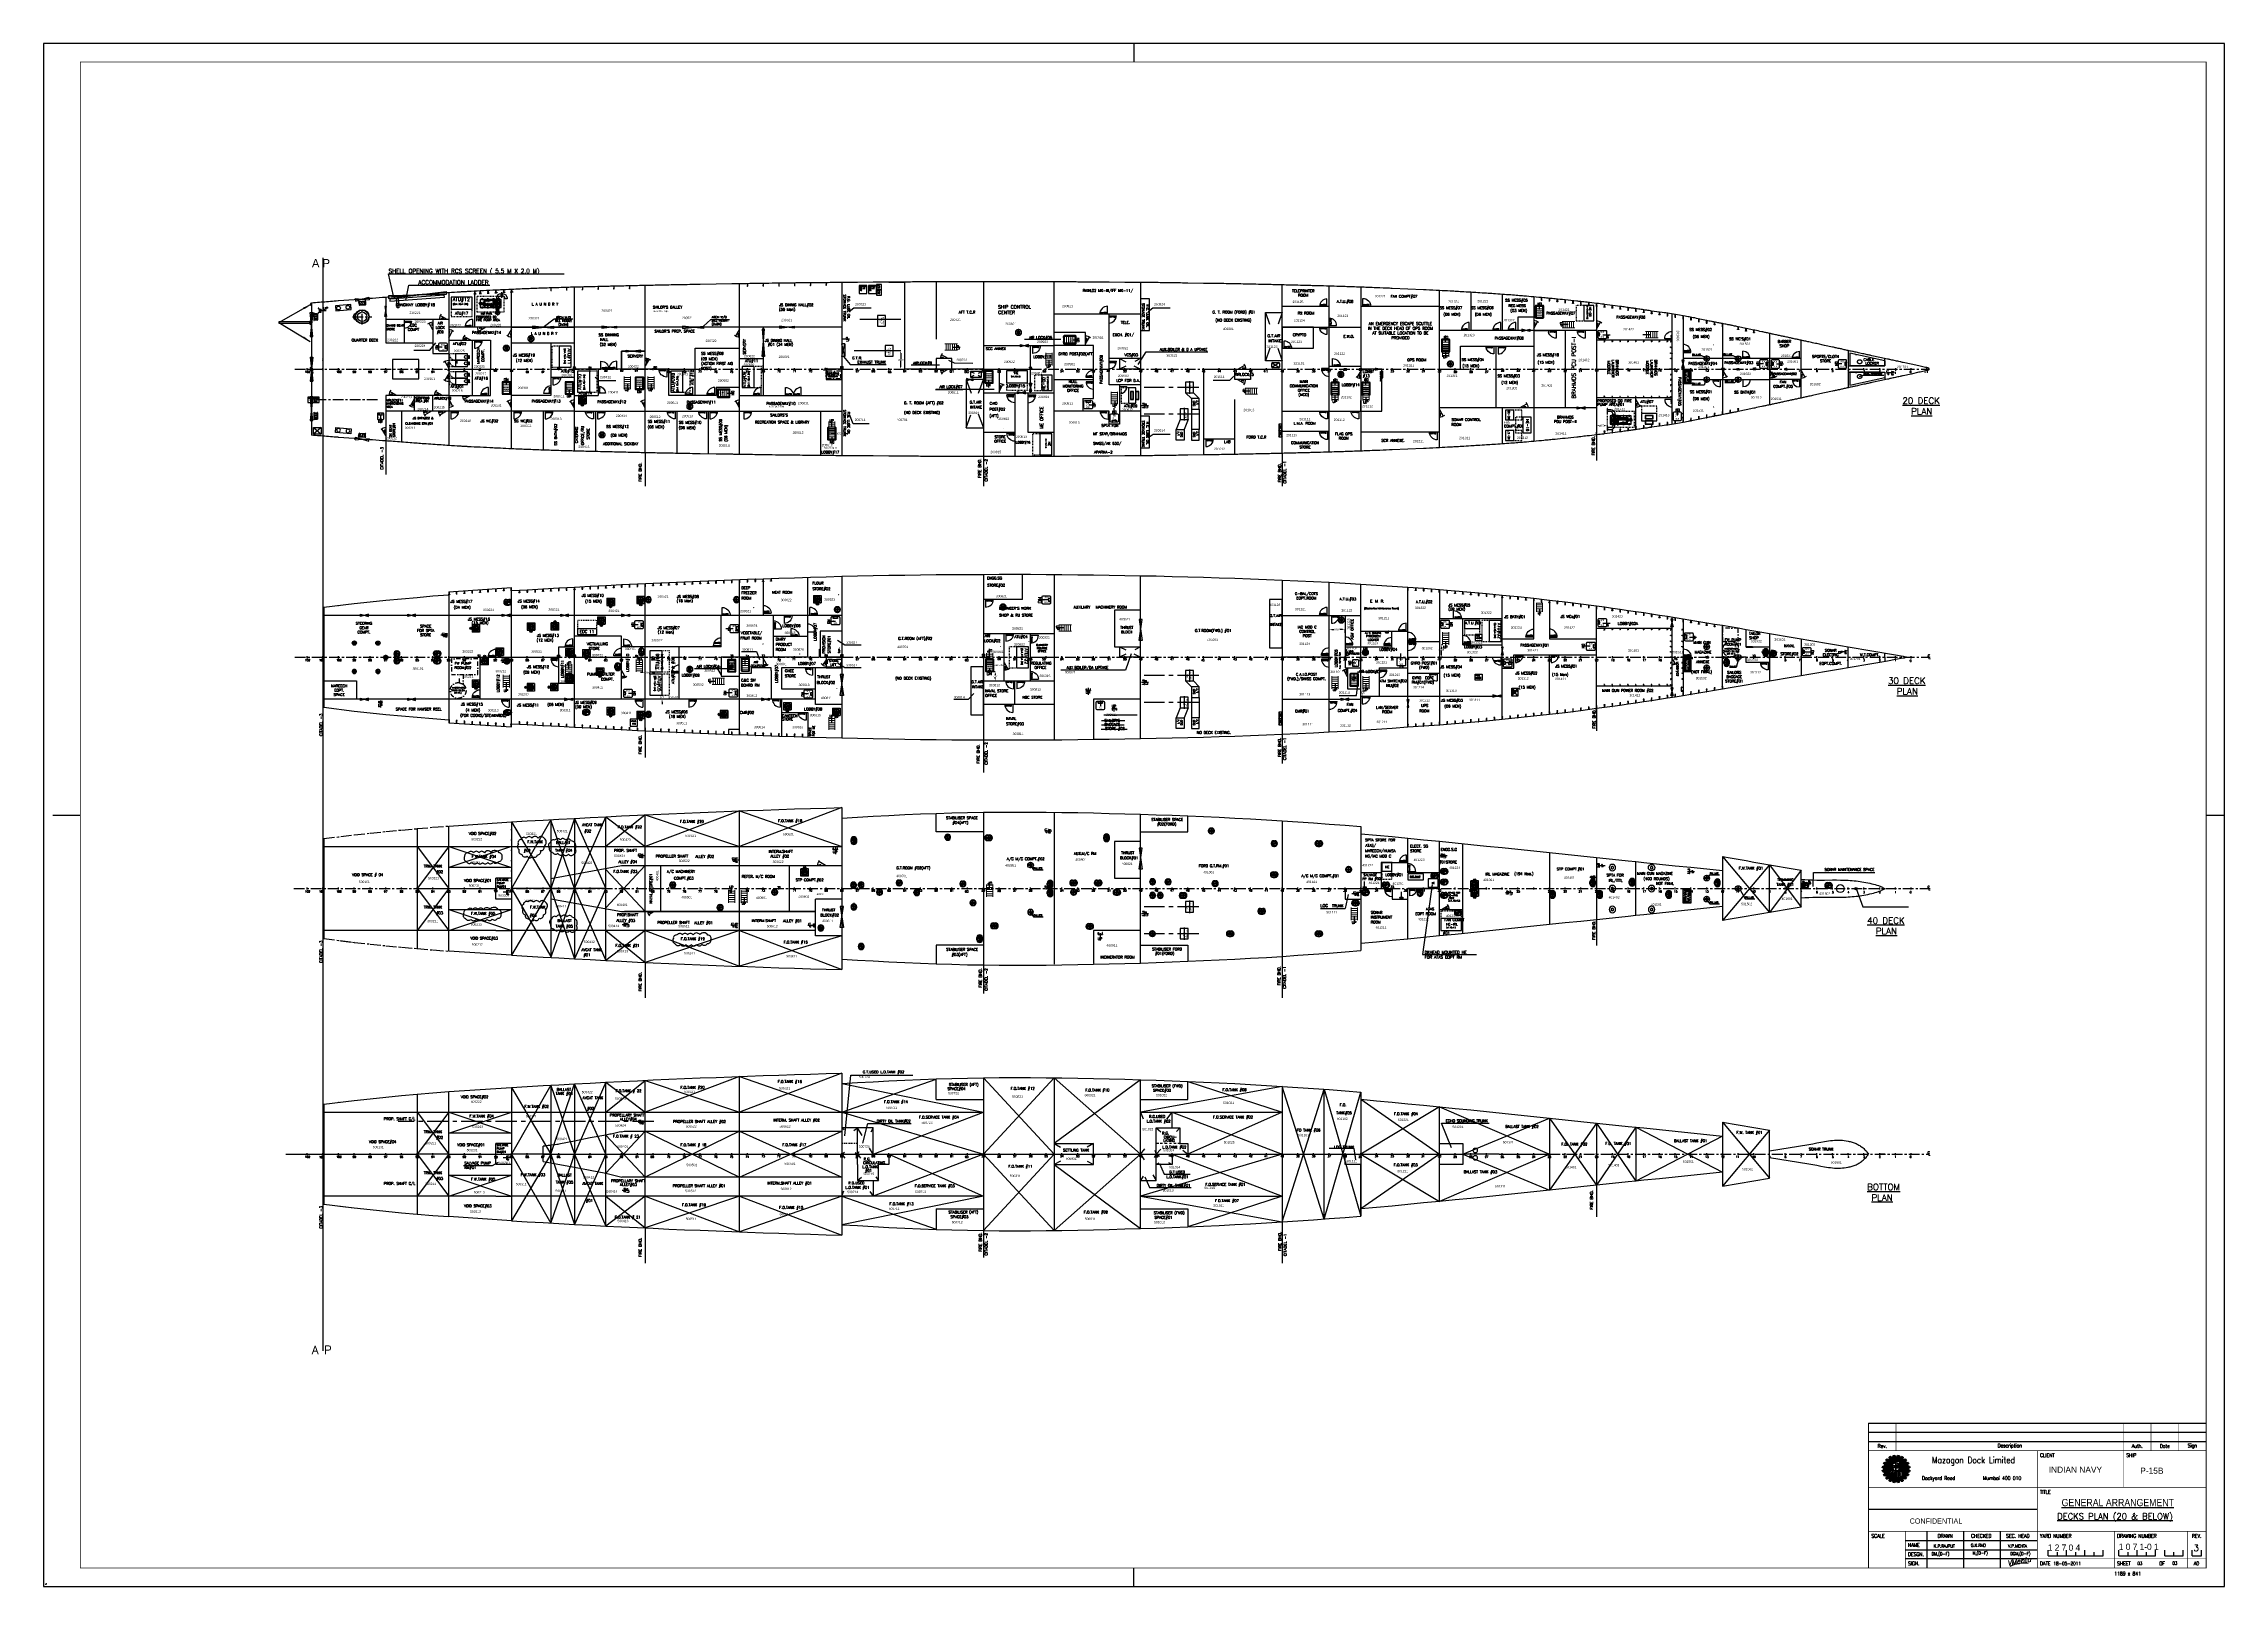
# Model space of a CAD drawing. Header units: inches. Extents: x -439515 to 171412, y -8673 to 415183.
# Drawn here: x -6938 to 171412, y -8673 to 117477 of the extents above; entities that cross this region are included whole.
import ezdxf
from ezdxf.enums import TextEntityAlignment as Align

# ---------------------------------------------------------------- set-up
doc = ezdxf.new("R2010")
doc.units = ezdxf.units.IN
doc.header["$LTSCALE"] = 700
doc.header["$MEASUREMENT"] = 0
doc.header["$PDMODE"] = 34
for name, pattern in [('ACAD_ISO03W100', [30, 12, -18]), ('ACAD_ISO10W100', [18.5, 12, -3, 0.5, -3]), ('CENTER', [2, 1.25, -0.25, 0.25, -0.25]), ('CENTER2', [1.125, 0.75, -0.125, 0.125, -0.125]), ('CENTERX2', [4, 2.5, -0.5, 0.5, -0.5]), ('CL', [375, 300, -25, 25, -25]), ('DASHDOT', [1, 0.5, -0.25, 0, -0.25]), ('DASHDOT4', [6.1, 4, -1, 0.1, -1]), ('DASHED', [0.75, 0.5, -0.25]), ('DASHED2', [0.375, 0.25, -0.125]), ('DOT', [0.2, 0.1, -0.1]), ('DOTDASH', [1.2, 0.6, -0.3, 0, -0.3]), ('DOTDASH1', [1600, 1000, -250, 100, -250]), ('H', [600, 300, -300]), ('H1', [40, 20, -20]), ('PHANTOM', [2.5, 1.25, -0.25, 0.25, -0.25, 0.25, -0.25]), ('PHANTOM2', [1.25, 0.625, -0.125, 0.125, -0.125, 0.125, -0.125])]:
    doc.linetypes.add(name, pattern=pattern)
for name, color, linetype in [('00', 7, 'Continuous'), ('01', 7, 'Continuous'), ('1', 2, 'Continuous'), ('2 DECK', 7, 'Continuous'), ('3 DECK', 7, 'Continuous'), ('4 DECK', 7, 'Continuous'), ('AP & CLS', 7, 'Continuous'), ('ASTER COMPLEX', 7, 'Continuous'), ('CL', 7, 'Continuous'), ('COMPT.NOS', 4, 'Continuous'), ('COMPTNAME', 7, 'Continuous'), ('EDC', 7, 'Continuous'), ('Escape scuttle', 30, 'Continuous'), ('Escape scuttle-RefEdit0', 30, 'Continuous'), ('HATCH', 142, 'Continuous'), ('HATCHES', 7, 'Continuous'), ('HOLD', 7, 'Continuous'), ('INDEX', 7, 'Continuous'), ('Layer1', 6, 'Continuous'), ('LIGHT_BULKHEADS', 7, 'Continuous'), ('MANHOLEPLAN', 3, 'Continuous'), ('MANHOLES', 160, 'Continuous'), ('NWTD', 7, 'Continuous'), ('PLAT1', 3, 'Continuous'), ('STIF3', 3, 'Continuous'), ('TANK MARKS', 7, 'Continuous'), ('UP-DOWN', 7, 'Continuous'), ('WATERLINES', 5, 'Continuous'), ('WHTD', 191, 'Continuous')]:
    doc.layers.add(name, color=color, linetype=linetype)
doc.layers.add('LADDER', color=7, linetype='Continuous', lineweight=15)
doc.styles.add('ROMAN C', font='ROMANS.SHX', dxfattribs={"width": 0.9})
doc.styles.add('ROMANS', font='romans')
doc.styles.add('ROMANT', font='romant', dxfattribs={"width": 0.85, "height": 45})
doc.styles.add('SCRIPT', font='scriptc.shx', dxfattribs={"width": 0.8, "height": 150})
doc.styles.add('style1', font='romans.shx', dxfattribs={"height": 250})
doc.styles.add('style2', font='romanc.shx')
doc.dimstyles.new('Copy(2) of Standard', dxfattribs={"dimtxt": 200, "dimasz": 150, "dimexe": 25, "dimexo": 25, "dimgap": 50, "dimtad": 2, "dimdec": 0, "dimzin": 0, "dimdsep": 46, "dimtxsty": 'Standard', "dimcen": 0, "dimclrd": 40, "dimclre": 40, "dimadec": 0, "dimazin": 0, "dimtfac": 1, "dimtdec": 0, "dimtmove": 2, "dimatfit": 3, "dimfxl": 1, "dimtolj": 1, "dimtzin": 0, "dimarcsym": 0})
doc.dimstyles.new('ISO-25', dxfattribs={"dimtxt": 2.5, "dimasz": 2.5, "dimexe": 1.25, "dimexo": 0.625, "dimtad": 1, "dimdsep": 46, "dimtxsty": 'Standard', "dimcen": 2.5, "dimadec": 0, "dimazin": 0, "dimtfac": 1, "dimtmove": 2, "dimatfit": 3, "dimfxl": 1, "dimtolj": 1, "dimtzin": 0, "dimarcsym": 0})
doc.dimstyles.get("Standard").update_dxf_attribs({"dimtxt": 150.18, "dimasz": 200.18, "dimexe": 0.8, "dimexo": 0.625, "dimgap": 0.09, "dimtad": 0, "dimtih": 1, "dimtoh": 1, "dimdec": 0, "dimzin": 0, "dimdsep": 46, "dimtxsty": 'Standard', "dimcen": 8.09, "dimclrd": 40, "dimclre": 40, "dimadec": 0, "dimazin": 0, "dimtfac": 1, "dimtdec": 0, "dimtofl": 0, "dimtmove": 0, "dimatfit": 3, "dimfxl": 1, "dimtolj": 1, "dimtzin": 0, "dimarcsym": 0})

# ---------------------------------------------------------------- blocks, each defined once
blk = doc.blocks.new('H 600 X 600')
at = {"layer": 'HATCHES'}
for p, q in [((-300, 550), (-300, 50)), ((250, 600), (-250, 600)), ((-250, 0), (250, 0)), ((300, 50), (300, 550))]:
    blk.add_line(p, q, dxfattribs=at)
for centre, start, end in [((-250, 550), 90, 180), ((-250, 50), 180, 270), ((250, 550), 0, 90), ((250, 50), 270, 0)]:
    blk.add_arc(centre, 50, start, end, dxfattribs=at)
for s, p in [('  X', (-460, 210)), ('600', (-240, 386)), ('600', (-240, 24))]:
    blk.add_text(s, height=150, dxfattribs=at).set_placement(p)
blk = doc.blocks.new('DRW', base_point=(42299, 4033))
at = {"linetype": 'Continuous'}
blk.add_line((41799, 4033), (42665, 4533), dxfattribs=at)
blk.add_arc((41799, 4033), 1000, 0, 40, dxfattribs=at)
blk = doc.blocks.new('WT DOORS')
at = {"color": 7}
blk.add_line((30323, -121880), (29948, -121230), dxfattribs=at)
at = {"linetype": 'ByBlock'}
blk.add_arc((30323, -121880), 750, 89.93949, 128.58395, dxfattribs=at)
blk = doc.blocks.new('DLW', base_point=(36724, 4033))
at = {"linetype": 'Continuous'}
blk.add_line((37224, 4033), (36358, 4533), dxfattribs=at)
blk.add_arc((37224, 4033), 1000, 140, 180, dxfattribs=at)
blk = doc.blocks.new('DLN', base_point=(36758, 6815))
at = {"linetype": 'Continuous'}
blk.add_lwpolyline([(37258, 6815), (37258, 7815, 0.4142136), (36258, 6815)], format="xyb", dxfattribs=at)
blk = doc.blocks.new('fghghj')
at = {"color": 3, "linetype": 'Continuous'}
blk.add_lwpolyline([(318315, -37952), (318615, -37952), (318615, -37927), (318315, -37927)], close=True, dxfattribs=at)
at = {"layer": '00', "color": 3}
for points in [[(318345, -38102), (318345, -37952), (318315, -37952), (318315, -38102)], [(318585, -38102), (318585, -37952), (318615, -37952), (318615, -38102)]]:
    blk.add_lwpolyline(points, close=True, dxfattribs=at)
at = {"layer": '01', "color": 4, "linetype": 'ByBlock'}
blk.add_line((318615, -37927), (318615, -37927), dxfattribs=at)
blk.add_line((318615, -37927), (318615, -37927), dxfattribs=at)
blk = doc.blocks.new('bollardaft')
at = {"color": 3}
blk.add_lwpolyline([(-305044, -141631), (-303575, -141512), (-303613, -141034), (-305083, -141153)], close=True, dxfattribs=at)
for centre in [(-304772, -141369), (-303885, -141297)]:
    blk.add_circle(centre, 178, dxfattribs=at)
blk = doc.blocks.new('DRN', base_point=(41665, 6815))
at = {"linetype": 'Continuous'}
blk.add_line((41160, 6825), (41160, 7825), dxfattribs=at)
blk.add_arc((41160, 6825), 1000, 0, 90, dxfattribs=at)
blk = doc.blocks.new('A1M', base_point=(36991, 2400))
at = {"linetype": 'Continuous'}
for p, q in [((37491, 2550), (36491, 2250)), ((36491, 2550), (37491, 2250)), ((36491, 2250), (36491, 2550)), ((37491, 2250), (37491, 2550))]:
    blk.add_line(p, q, dxfattribs=at)
blk = doc.blocks.new('H 800x800')
at = {"layer": 'HATCH'}
blk.add_lwpolyline([(51335, -32897), (51935, -32897, -0.4142136), (52035, -32997), (52035, -33597, -0.4142136), (51935, -33697), (51335, -33697, -0.4142136), (51235, -33597), (51235, -32997, -0.4142136)], format="xyb", close=True, dxfattribs=at)
at = {"layer": 'HATCHES'}
for s, p in [('  X', (51277, -33364)), ('800', (51455, -33139)), ('800', (51455, -33600))]:
    blk.add_text(s, height=150, dxfattribs=at).set_placement(p)
blk = doc.blocks.new('ewsdf')
at = {"color": 3, "linetype": 'CENTER'}
for p, q in [((18261, 123320), (18745, 123320)), ((18503, 123087), (18503, 123552))]:
    blk.add_line(p, q, dxfattribs=at)
at = {"color": 3}
for points in [[(18403, 123325), (18403, 123315), (18306, 123315), (18307, 123325)], [(18498, 123420), (18508, 123420), (18508, 123516), (18498, 123516)], [(18498, 123220), (18508, 123220), (18508, 123123), (18498, 123124)], [(18603, 123325), (18603, 123315), (18699, 123315), (18699, 123325)]]:
    blk.add_lwpolyline(points, close=True, dxfattribs=at)
for radius in [200, 100]:
    blk.add_circle((18503, 123320), radius, dxfattribs=at)
blk = doc.blocks.new('PILAR')
at = {"color": 4, "linetype": 'DASHDOT'}
for p, q in [((144963, 170593), (145543, 170593)), ((145253, 170303), (145253, 170883))]:
    blk.add_line(p, q, dxfattribs=at)
at = {"color": 4}
for points in [[(144993, 170587), (145143, 170587), (145143, 170599), (144993, 170599)], [(145247, 170853), (145247, 170703), (145259, 170703), (145259, 170853)], [(145513, 170587), (145363, 170587), (145363, 170599), (145513, 170599)], [(145247, 170333), (145247, 170483), (145259, 170483), (145259, 170333)]]:
    blk.add_lwpolyline(points, close=True, dxfattribs=at)
for radius in [270, 110]:
    blk.add_circle((145253, 170593), radius, dxfattribs=at)
blk = doc.blocks.new('qwas')
at = {"color": 3, "linetype": 'H1'}
blk.add_line((-836179, 147376), (-836179, 147776), dxfattribs=at)
at = {"color": 3, "linetype": 'Continuous'}
blk.add_lwpolyline([(-836192, 147376), (-836192, 147776), (-836167, 147776), (-836167, 147376)], close=True, dxfattribs=at)
at = {"layer": '00', "color": 3}
for points in [[(-836342, 147746), (-836192, 147746), (-836192, 147776), (-836342, 147776)], [(-836342, 147406), (-836192, 147406), (-836192, 147376), (-836342, 147376)]]:
    blk.add_lwpolyline(points, close=True, dxfattribs=at)
blk = doc.blocks.new('SDFER')
at = {"color": 3, "linetype": 'H1'}
for p, q in [((-835448, 173134), (-835491, 173134)), ((-835448, 172816), (-835491, 172816)), ((-835470, 172816), (-835470, 173135))]:
    blk.add_line(p, q, dxfattribs=at)
at = {"color": 3, "linetype": 'Continuous'}
blk.add_lwpolyline([(-835482, 172838, 3.7320508), (-835457, 172838)], format="xyb", dxfattribs=at)
for points in [[(-835457, 172838), (-835457, 173134), (-835482, 173135), (-835482, 172838)], [(-835445, 173152), (-835445, 173122), (-835220, 173122), (-835220, 173152)], [(-835445, 172801), (-835445, 172831), (-835220, 172831), (-835220, 172801)]]:
    blk.add_lwpolyline(points, close=True, dxfattribs=at)
blk.add_arc((-835470, 173134), 25, 300, 240, dxfattribs=at)
blk = doc.blocks.new('*D253')
at = {"color": 40, "lineweight": -2, "transparency": 16777216}
for p, q in [((63158, 92360), (63158, 92360)), ((63158, 92159), (63158, 91685)), ((63158, 91059), (63158, 91534)), ((63158, 90859), (63158, 90859))]:
    blk.add_line(p, q, dxfattribs=at)
at = {"color": 40, "transparency": 16777216}
for points in [[(63125, 92159), (63192, 92159), (63158, 92360)], [(63125, 91059), (63192, 91059), (63158, 90859)]]:
    blk.add_solid(points, dxfattribs=at)
at = {"layer": 'Defpoints', "color": 0, "transparency": 16777216}
for p in [(63158, 92360), (63158, 90859), (63158, 90859)]:
    blk.add_point(p, dxfattribs=at)
at = {"color": 0, "transparency": 16777216, "insert": (63158, 91609), "char_height": 150.2, "attachment_point": 5}
blk.add_mtext('\\A1;1500', dxfattribs=at)
blk = doc.blocks.new('MH1', base_point=(89752, 115291))
at = {"linetype": 'Continuous'}
blk.add_line((89777, 115491), (89752, 115491), dxfattribs=at)
for points in [[(89727, 115491), (89752, 115491)], [(89752, 115091), (89727, 115091)], [(89752, 115091), (89727, 115091)], [(89752, 115091), (89727, 115091)], [(89752, 115091), (89727, 115091)], [(89752, 115091), (89777, 115091)], [(89752, 115091), (89777, 115091)], [(89752, 115091), (89777, 115091)], [(89752, 115091), (89777, 115091)]]:
    blk.add_lwpolyline(points, dxfattribs=at)
blk.add_lwpolyline([(89777, 115091, 1), (89777, 115491)], format="xyb", dxfattribs=at)
blk.add_arc((89727, 115291), 200, 90, 270, dxfattribs=at)
blk = doc.blocks.new('ser4')
at = {"linetype": 'Continuous'}
blk.add_lwpolyline([(-159594, 145730), (-159965, 146373)], dxfattribs=at)
blk.add_arc((-159594, 145780), 700, 90, 130, dxfattribs=at)
blk = doc.blocks.new('A$C49E2739F')
at = {"layer": 'LADDER', "color": 3}
for p, q in [((112, 600), (1312, 600)), ((200, 600), (200, 0)), ((400, 600), (400, 0)), ((600, 600), (600, 0)), ((800, 600), (800, 0)), ((1000, 600), (1000, 0)), ((1200, 600), (1200, 0)), ((112, 0), (1312, 0))]:
    blk.add_line(p, q, dxfattribs=at)
blk = doc.blocks.new('3DFG')
at = {"color": 6, "linetype": 'Continuous'}
for p, q in [((166263, 174508), (166563, 175108)), ((166263, 175108), (166563, 174508)), ((166263, 173908), (166563, 174508)), ((166263, 174508), (166563, 173908))]:
    blk.add_line(p, q, dxfattribs=at)
at = {"color": 6}
blk.add_line((166263, 174508), (166563, 174508), dxfattribs=at)
at = {"layer": '01', "color": 6, "linetype": 'ByBlock'}
blk.add_lwpolyline([(166263, 173908), (166563, 173908), (166563, 175108), (166263, 175108)], close=True, dxfattribs=at)
blk = doc.blocks.new('atu11plan1')
at = {"layer": '01', "color": 3, "linetype": 'ByBlock'}
blk.add_lwpolyline([(96688, 107991), (98688, 107991), (98688, 109141), (96688, 109141)], close=True, dxfattribs=at)
at = {"layer": '01', "color": 4, "linetype": 'DOT'}
blk.add_lwpolyline([(96688, 107991), (96688, 107291), (98688, 107291), (98688, 107991)], dxfattribs=at)
at = {"insert": (96915, 109096), "char_height": 400, "width": 1855.09, "attachment_point": 1, "style": 'ROMANS'}
blk.add_mtext('{\\H0.75x;ATU#11\\P\\H0.5x;(2x1.15x1.3M)\\P }', dxfattribs=at)
blk = doc.blocks.new('ATU05')
at = {"layer": '01', "color": 3, "linetype": 'ByBlock'}
blk.add_lwpolyline([(102356, 92966), (104356, 92966), (104356, 94116), (102356, 94116)], close=True, dxfattribs=at)
at = {"layer": '01', "color": 4, "linetype": 'DOT'}
blk.add_lwpolyline([(102356, 92966), (102356, 92266), (104356, 92266), (104356, 92966)], dxfattribs=at)
at = {"insert": (104219, 93078), "char_height": 400, "width": 1855.09, "attachment_point": 1, "rotation": 180, "style": 'ROMANS'}
blk.add_mtext('{\\H0.75x;ATU#05\\P\\H0.5x;(2x1.15x1.3M)\\P }', dxfattribs=at)
blk = doc.blocks.new('*D232')
at = {"layer": '01', "color": 40, "linetype": 'ByBlock', "lineweight": -2, "transparency": 16777216}
for p, q in [((43144, 66319), (43144, 66519)), ((43144, 66118), (43144, 66118)), ((43143, 65904), (43143, 65904)), ((43144, 65704), (43144, 65504))]:
    blk.add_line(p, q, dxfattribs=at)
at = {"layer": '01', "color": 40, "linetype": 'ByBlock', "transparency": 16777216}
for points in [[(43110, 66319), (43177, 66319), (43144, 66118)], [(43110, 65704), (43177, 65704), (43144, 65904)]]:
    blk.add_solid(points, dxfattribs=at)
at = {"layer": 'Defpoints', "color": 0, "linetype": 'ByBlock', "transparency": 16777216}
for p in [(43144, 66118), (43144, 66118), (43144, 65904)]:
    blk.add_point(p, dxfattribs=at)
at = {"layer": '01', "color": 0, "linetype": 'ByBlock', "transparency": 16777216, "insert": (43144, 66011), "char_height": 150.2, "attachment_point": 5}
blk.add_mtext('\\A1;214', dxfattribs=at)
blk = doc.blocks.new('*D233')
at = {"layer": '01', "color": 40, "linetype": 'ByBlock', "lineweight": -2, "transparency": 16777216}
for p, q in [((42065, 66056), (41865, 66056)), ((42265, 65905), (42265, 66057)), ((42651, 65905), (42651, 66057)), ((42851, 66056), (43051, 66056))]:
    blk.add_line(p, q, dxfattribs=at)
at = {"layer": '01', "color": 40, "linetype": 'ByBlock', "transparency": 16777216}
for points in [[(42065, 66090), (42065, 66023), (42265, 66056)], [(42851, 66090), (42851, 66023), (42651, 66056)]]:
    blk.add_solid(points, dxfattribs=at)
at = {"layer": 'Defpoints', "color": 0, "linetype": 'ByBlock', "transparency": 16777216}
for p in [(42265, 66056), (42265, 65904), (42651, 65904)]:
    blk.add_point(p, dxfattribs=at)
at = {"layer": '01', "color": 0, "linetype": 'ByBlock', "transparency": 16777216, "insert": (42458, 66056), "char_height": 150.2, "attachment_point": 5}
blk.add_mtext('\\A1;386', dxfattribs=at)
blk = doc.blocks.new('*D234')
at = {"layer": '01', "color": 40, "linetype": 'ByBlock', "lineweight": -2, "transparency": 16777216}
for p, q in [((43637, 64390), (43637, 64590)), ((43637, 64189), (43637, 64189)), ((43637, 63868), (43637, 63868)), ((43637, 63668), (43637, 63467))]:
    blk.add_line(p, q, dxfattribs=at)
at = {"layer": '01', "color": 40, "linetype": 'ByBlock', "transparency": 16777216}
for points in [[(43603, 64390), (43670, 64390), (43637, 64189)], [(43603, 63668), (43670, 63668), (43637, 63868)]]:
    blk.add_solid(points, dxfattribs=at)
at = {"layer": 'Defpoints', "color": 0, "linetype": 'ByBlock', "transparency": 16777216}
for p in [(43637, 64189), (43637, 63868), (43637, 63868)]:
    blk.add_point(p, dxfattribs=at)
at = {"layer": '01', "color": 0, "linetype": 'ByBlock', "transparency": 16777216, "insert": (43637, 64029), "char_height": 150.2, "attachment_point": 5}
blk.add_mtext('\\A1;321', dxfattribs=at)
blk = doc.blocks.new('HE16PLAN')
at = {"layer": '01', "color": 5, "linetype": 'ByBlock'}
blk.add_lwpolyline([(348590, 103461), (350090, 103461), (350090, 104261), (348590, 104261)], close=True, dxfattribs=at)
at = {"layer": '01', "color": 4, "linetype": 'DOT'}
blk.add_lwpolyline([(348590, 103461), (348590, 102761), (350090, 102761), (350090, 103461)], dxfattribs=at)
at = {"insert": (348780, 104051), "char_height": 140, "width": 1326.11, "attachment_point": 1, "style": 'ROMANS'}
blk.add_mtext('{\\H1.786x;HE-16}', dxfattribs=at)
blk = doc.blocks.new('ATU12PLAN1')
at = {"layer": '01', "color": 3, "linetype": 'ByBlock'}
blk.add_lwpolyline([(249443, 111285), (251443, 111285), (251443, 112435), (249443, 112435)], close=True, dxfattribs=at)
at = {"layer": '01', "color": 4, "linetype": 'DOT'}
blk.add_lwpolyline([(249443, 111285), (249443, 110585), (251443, 110585), (251443, 111285)], dxfattribs=at)
at = {"insert": (249588, 112390), "char_height": 400, "width": 1855.09, "attachment_point": 1, "style": 'ROMANS'}
blk.add_mtext('{\\H0.8125x;ATU#12\\H0.9231x;\\P\\H0.5x;(2x1.15x1.3M)\\P }', dxfattribs=at)
blk = doc.blocks.new('nwtdplan1')
at = {"linetype": 'Continuous'}
blk.add_lwpolyline([(187803, 75909), (187803, 76616)], dxfattribs=at)
at = {"linetype": 'Continuous', "extrusion": (0, 0, -1)}
blk.add_ellipse((187803, 75909), major_axis=(742, 108), ratio=0.9422791, start_param=-1.4347667, end_param=0.1529535, dxfattribs=at)
blk = doc.blocks.new('*D254')
at = {"layer": '01', "color": 40, "linetype": 'ByBlock', "lineweight": -2, "transparency": 16777216}
for p, q in [((98209, 69309), (98209, 69564)), ((98409, 69563), (98601, 69563)), ((99294, 69563), (99102, 69563)), ((99495, 69309), (99495, 69564))]:
    blk.add_line(p, q, dxfattribs=at)
at = {"layer": '01', "color": 40, "linetype": 'ByBlock', "transparency": 16777216}
for points in [[(98409, 69596), (98409, 69530), (98209, 69563)], [(99294, 69596), (99294, 69530), (99495, 69563)]]:
    blk.add_solid(points, dxfattribs=at)
at = {"layer": 'Defpoints', "color": 0, "linetype": 'ByBlock', "transparency": 16777216}
for p in [(99495, 69563), (98209, 69309), (99495, 69309)]:
    blk.add_point(p, dxfattribs=at)
at = {"layer": '01', "color": 0, "linetype": 'ByBlock', "transparency": 16777216, "insert": (98852, 69563), "char_height": 150.2, "attachment_point": 5}
blk.add_mtext('\\A1;1286', dxfattribs=at)
blk = doc.blocks.new('*D255')
at = {"layer": '01', "color": 40, "linetype": 'ByBlock', "lineweight": -2, "transparency": 16777216}
for p, q in [((70430, 66140), (70889, 66140)), ((70430, 65368), (70889, 65368)), ((70888, 65940), (70888, 65829)), ((70888, 65568), (70888, 65679))]:
    blk.add_line(p, q, dxfattribs=at)
at = {"layer": '01', "color": 40, "linetype": 'ByBlock', "transparency": 16777216}
for points in [[(70855, 65940), (70921, 65940), (70888, 66140)], [(70855, 65568), (70921, 65568), (70888, 65368)]]:
    blk.add_solid(points, dxfattribs=at)
at = {"layer": 'Defpoints', "color": 0, "linetype": 'ByBlock', "transparency": 16777216}
for p in [(70430, 66140), (70430, 65368), (70888, 65368)]:
    blk.add_point(p, dxfattribs=at)
at = {"layer": '01', "color": 0, "linetype": 'ByBlock', "transparency": 16777216, "insert": (70888, 65754), "char_height": 150.2, "attachment_point": 5}
blk.add_mtext('\\A1;772', dxfattribs=at)
blk = doc.blocks.new('*D256')
at = {"layer": '01', "color": 40, "linetype": 'ByBlock', "lineweight": -2, "transparency": 16777216}
for p, q in [((57669, 85586), (57469, 85586)), ((57869, 85586), (57869, 85586)), ((58341, 85587), (58341, 85587)), ((58541, 85586), (58741, 85586))]:
    blk.add_line(p, q, dxfattribs=at)
at = {"layer": '01', "color": 40, "linetype": 'ByBlock', "transparency": 16777216}
for points in [[(57669, 85620), (57669, 85553), (57869, 85586)], [(58541, 85620), (58541, 85553), (58341, 85586)]]:
    blk.add_solid(points, dxfattribs=at)
at = {"layer": 'Defpoints', "color": 0, "linetype": 'ByBlock', "transparency": 16777216}
for p in [(57869, 85586), (58341, 85586), (58341, 85586)]:
    blk.add_point(p, dxfattribs=at)
at = {"layer": '01', "color": 0, "linetype": 'ByBlock', "transparency": 16777216, "insert": (58105, 85586), "char_height": 150.2, "attachment_point": 5}
blk.add_mtext('\\A1;472', dxfattribs=at)
blk = doc.blocks.new('atu10')
at = {"layer": '01', "color": 3, "linetype": 'ByBlock'}
blk.add_lwpolyline([(99332, 104003), (101332, 104003), (101332, 105153), (99332, 105153)], close=True, dxfattribs=at)
at = {"layer": '01', "color": 4, "linetype": 'DOT'}
blk.add_lwpolyline([(99332, 104003), (99332, 103303), (101332, 103303), (101332, 104003)], dxfattribs=at)
at = {"insert": (99559, 105108), "char_height": 400, "width": 1855.09, "attachment_point": 1, "style": 'ROMANS'}
blk.add_mtext('{\\H0.75x;ATU#10\\P\\H0.5x;(2x1.15x1.3M)\\P \\H0.8889x;}', dxfattribs=at)
blk = doc.blocks.new('ATU09B')
at = {"layer": '01', "color": 3, "linetype": 'ByBlock'}
blk.add_lwpolyline([(99980, 103141), (101980, 103141), (101980, 104291), (99980, 104291)], close=True, dxfattribs=at)
at = {"layer": '01', "color": 4, "linetype": 'DOT'}
blk.add_lwpolyline([(99980, 103141), (99980, 102441), (101980, 102441), (101980, 103141)], dxfattribs=at)
at = {"insert": (99998, 104246), "char_height": 400, "width": 2209.7, "attachment_point": 1, "style": 'ROMANS'}
blk.add_mtext('{\\H0.75x;ATU#09\\P\\H0.5333x;(2x1.15x1.3M)\\P }', dxfattribs=at)
blk = doc.blocks.new('HE17')
at = {"layer": '01', "color": 5, "linetype": 'ByBlock'}
blk.add_lwpolyline([(348227, 102374), (349177, 102374), (349177, 103174), (348227, 103174)], close=True, dxfattribs=at)
at = {"layer": '01', "color": 4, "linetype": 'DOT'}
blk.add_lwpolyline([(348227, 102374), (348227, 101624), (349177, 101624), (349177, 102374)], dxfattribs=at)
at = {"insert": (348315, 102930), "char_height": 170, "width": 896.07, "attachment_point": 1, "style": 'ROMANS'}
blk.add_mtext('HE-17', dxfattribs=at)
blk = doc.blocks.new('HE18')
at = {"layer": '01', "color": 5, "linetype": 'ByBlock'}
blk.add_lwpolyline([(349305, 102374), (350255, 102374), (350255, 103174), (349305, 103174)], close=True, dxfattribs=at)
at = {"layer": '01', "color": 4, "linetype": 'DOT'}
blk.add_lwpolyline([(349305, 102374), (349305, 101624), (350255, 101624), (350255, 102374)], dxfattribs=at)
at = {"insert": (349393, 102930), "char_height": 170, "width": 938.4, "attachment_point": 1, "style": 'ROMANS'}
blk.add_mtext('HE-18', dxfattribs=at)
blk = doc.blocks.new('HE#0')
at = {"layer": '01', "color": 5, "linetype": 'ByBlock'}
blk.add_lwpolyline([(-119399, 101780), (-117399, 101780), (-117399, 102930), (-119399, 102930)], close=True, dxfattribs=at)
at = {"layer": '01', "color": 4, "linetype": 'DOT'}
blk.add_lwpolyline([(-119399, 101780), (-119399, 101080), (-117399, 101080), (-117399, 101780)], dxfattribs=at)
at = {"insert": (-118964, 102808), "char_height": 120, "width": 1292.57, "attachment_point": 1}
blk.add_mtext('{\\Fromans.shx|c0;\\H1.875x;  HE\\P\\H0.5333x;2x1.15x1.5}', dxfattribs=at)
blk = doc.blocks.new('ATU09')
at = {"layer": '01', "color": 3, "linetype": 'ByBlock'}
blk.add_lwpolyline([(105792, 92966), (107792, 92966), (107792, 94116), (105792, 94116)], close=True, dxfattribs=at)
at = {"layer": '01', "color": 4, "linetype": 'DOT'}
blk.add_lwpolyline([(105792, 92966), (105792, 92266), (107792, 92266), (107792, 92966)], dxfattribs=at)
at = {"insert": (105849, 94071), "char_height": 400, "width": 1855.09, "attachment_point": 1, "style": 'ROMANS'}
blk.add_mtext('{\\H0.75x;ATU#09B\\P\\H0.5x;(2x1.15x1.3M)\\P }', dxfattribs=at)
blk = doc.blocks.new('HE00')
at = {"layer": '01', "color": 4, "linetype": 'DOT'}
blk.add_lwpolyline([(-116235, 103341), (-115535, 103341), (-115535, 104801), (-116235, 104801)], close=True, dxfattribs=at)
at = {"layer": '01', "color": 5, "linetype": 'ByBlock'}
blk.add_lwpolyline([(-115535, 104801), (-115535, 103341), (-114550, 103341), (-114550, 104801)], close=True, dxfattribs=at)
at = {"insert": (-115468, 103375), "char_height": 225, "width": 1312.77, "attachment_point": 1, "rotation": 90}
blk.add_mtext('{\\Fromans.shx|c0;\\H1.2x;HE-00\\P\\Ftxt.shx|c0;\\H0.4444x;(1,46x.985x1.7)}', dxfattribs=at)
blk = doc.blocks.new('*D235')
at = {"layer": '01', "color": 40, "linetype": 'ByBlock', "lineweight": -2, "transparency": 16777216}
for p, q in [((120072, 86230), (120072, 86230)), ((120272, 86230), (120300, 86230)), ((120729, 86230), (120701, 86230)), ((120929, 86230), (120929, 86230))]:
    blk.add_line(p, q, dxfattribs=at)
at = {"layer": '01', "color": 40, "linetype": 'ByBlock', "transparency": 16777216}
for points in [[(120272, 86263), (120272, 86196), (120072, 86230)], [(120729, 86263), (120729, 86196), (120929, 86230)]]:
    blk.add_solid(points, dxfattribs=at)
at = {"layer": 'Defpoints', "color": 0, "linetype": 'ByBlock', "transparency": 16777216}
for p in [(120072, 86230), (120072, 86230), (120929, 86230)]:
    blk.add_point(p, dxfattribs=at)
at = {"layer": '01', "color": 0, "linetype": 'ByBlock', "transparency": 16777216, "insert": (120500, 86230), "char_height": 150.2, "attachment_point": 5}
blk.add_mtext('\\A1;857', dxfattribs=at)
blk = doc.blocks.new('*D257')
at = {"layer": '01', "color": 40, "linetype": 'ByBlock', "lineweight": -2, "transparency": 16777216}
for p, q in [((70773, 66655), (70773, 66655)), ((70973, 66654), (71001, 66654)), ((71430, 66654), (71402, 66654)), ((71630, 66655), (71630, 66655))]:
    blk.add_line(p, q, dxfattribs=at)
at = {"layer": '01', "color": 40, "linetype": 'ByBlock', "transparency": 16777216}
for points in [[(70973, 66688), (70973, 66621), (70773, 66654)], [(71430, 66688), (71430, 66621), (71630, 66654)]]:
    blk.add_solid(points, dxfattribs=at)
at = {"layer": 'Defpoints', "color": 0, "linetype": 'ByBlock', "transparency": 16777216}
for p in [(70773, 66654), (71630, 66654), (71630, 66654)]:
    blk.add_point(p, dxfattribs=at)
at = {"layer": '01', "color": 0, "linetype": 'ByBlock', "transparency": 16777216, "insert": (71201, 66654), "char_height": 150.2, "attachment_point": 5}
blk.add_mtext('\\A1;857', dxfattribs=at)
blk = doc.blocks.new('GTG STARING PANEL AFT1')
at = {"layer": '01', "color": 3, "linetype": 'ByBlock'}
blk.add_lwpolyline([(-133679, 125903), (-132929, 125903), (-132929, 126653), (-133679, 126653)], close=True, dxfattribs=at)
at = {"color": 3, "insert": (-133657, 126586), "char_height": 100, "width": 899.37, "attachment_point": 1}
blk.add_mtext('{\\Fromans.shx|c0;RECTIFER  FOR AFT GTG }', dxfattribs=at)
blk = doc.blocks.new('CHANGEOVER SW1')
at = {"layer": '01', "color": 4, "linetype": 'ByBlock'}
blk.add_lwpolyline([(-131303, 124263), (-130803, 124263), (-130803, 124763), (-131303, 124763)], close=True, dxfattribs=at)
at = {"color": 4, "insert": (-131179, 124702), "char_height": 75, "width": 291.25, "attachment_point": 1}
blk.add_mtext('{\\Fromans.shx|c0;GTG C/O SW1}', dxfattribs=at)
blk = doc.blocks.new('CHANGEOVER SW2')
at = {"layer": '01', "color": 4, "linetype": 'ByBlock'}
blk.add_lwpolyline([(-131303, 123761), (-130803, 123761), (-130803, 124261), (-131303, 124261)], close=True, dxfattribs=at)
at = {"color": 4, "insert": (-131179, 124200), "char_height": 75, "width": 291.25, "attachment_point": 1}
blk.add_mtext('{\\Fromans.shx|c0;GTG C/O SW2}', dxfattribs=at)
blk = doc.blocks.new('atu22plan1')
at = {"layer": '01', "color": 3, "linetype": 'ByBlock'}
blk.add_lwpolyline([(150478, 163637), (152478, 163637), (152478, 164787), (150478, 164787)], close=True, dxfattribs=at)
at = {"layer": '01', "color": 4, "linetype": 'DOT'}
blk.add_lwpolyline([(150478, 163637), (150478, 162937), (152478, 162937), (152478, 163637)], dxfattribs=at)
at = {"insert": (150616, 164743), "char_height": 400, "width": 1855.09, "attachment_point": 1, "style": 'ROMANS'}
blk.add_mtext('{\\H0.75x;ATU#22\\P\\H0.5x;(2x1.115x1.3M)\\P }', dxfattribs=at)
blk = doc.blocks.new('*D236')
at = {"layer": '01', "color": 40, "linetype": 'ByBlock', "lineweight": -2, "transparency": 16777216}
for p, q in [((107468, 68316), (107376, 68316)), ((107377, 68116), (107377, 67989)), ((107377, 67498), (107377, 67839)), ((107468, 67297), (107376, 67297))]:
    blk.add_line(p, q, dxfattribs=at)
at = {"layer": '01', "color": 40, "linetype": 'ByBlock', "transparency": 16777216}
for points in [[(107344, 68116), (107411, 68116), (107377, 68316)], [(107344, 67498), (107411, 67498), (107377, 67297)]]:
    blk.add_solid(points, dxfattribs=at)
at = {"layer": 'Defpoints', "color": 0, "linetype": 'ByBlock', "transparency": 16777216}
for p in [(107468, 68316), (107377, 67297), (107468, 67297)]:
    blk.add_point(p, dxfattribs=at)
at = {"layer": '01', "color": 0, "linetype": 'ByBlock', "transparency": 16777216, "insert": (107377, 67914), "char_height": 150.2, "attachment_point": 5}
blk.add_mtext('\\A1;1018', dxfattribs=at)
blk = doc.blocks.new('vladderplan1')
at = {"layer": 'LADDER', "color": 3}
for p, q in [((36898, 548770), (36898, 549658)), ((37498, 549603), (36898, 549603)), ((37498, 549458), (36898, 549458)), ((37498, 549258), (36898, 549258)), ((37498, 548770), (37498, 549658)), ((37498, 549058), (36898, 549058)), ((37498, 548858), (36898, 548858))]:
    blk.add_line(p, q, dxfattribs=at)
blk = doc.blocks.new('hespr')
at = {"layer": '01', "color": 5, "linetype": 'ByBlock'}
blk.add_lwpolyline([(134150, 595657), (134150, 597117), (133165, 597117), (133165, 595657)], close=True, dxfattribs=at)
at = {"layer": '01', "color": 4, "linetype": 'DOT'}
blk.add_lwpolyline([(134150, 595657), (134850, 595657), (134850, 597117), (134150, 597117)], dxfattribs=at)
at = {"insert": (133421, 595703), "char_height": 120, "width": 1424.45, "attachment_point": 1, "rotation": 90}
blk.add_mtext('{\\Fromans.shx|c0; \\H1.667x;HE-00}\\P{\\Fromans.shx|c0;\\H0.8333x;(1.46x0.985x1.68)}', dxfattribs=at)
blk = doc.blocks.new('atuxxplan')
at = {"layer": '01', "color": 3, "linetype": 'ByBlock'}
blk.add_lwpolyline([(176366, 524559), (177826, 524559), (177826, 525309), (176366, 525309)], close=True, dxfattribs=at)
at = {"layer": '01', "color": 4, "linetype": 'DOT'}
blk.add_lwpolyline([(176366, 524559), (176366, 523959), (177826, 523959), (177826, 524559)], dxfattribs=at)
blk = doc.blocks.new('atu02xx')
at = {"layer": '01', "color": 3, "linetype": 'ByBlock'}
blk.add_lwpolyline([(175995, 526311), (177995, 526311), (177995, 527461), (175995, 527461)], close=True, dxfattribs=at)
at = {"layer": '01', "color": 4, "linetype": 'DOT'}
blk.add_lwpolyline([(175995, 526311), (175995, 525611), (177995, 525611), (177995, 526311)], dxfattribs=at)
at = {"insert": (176217, 527444), "char_height": 400, "width": 1855.09, "attachment_point": 1, "style": 'ROMANS'}
blk.add_mtext('{\\H0.75x;ATU#02\\P\\H0.5x;(2x1.15x1.3M)\\P }', dxfattribs=at)
blk = doc.blocks.new('*D263')
at = {"layer": '01', "color": 40, "linetype": 'ByBlock', "lineweight": -2, "transparency": 16777216}
for p, q in [((100952, 64725), (100951, 64725)), ((100952, 64525), (100952, 64500)), ((100952, 64325), (100952, 64350)), ((100952, 64125), (100951, 64125))]:
    blk.add_line(p, q, dxfattribs=at)
at = {"layer": '01', "color": 40, "linetype": 'ByBlock', "transparency": 16777216}
for points in [[(100919, 64525), (100986, 64525), (100952, 64725)], [(100919, 64325), (100986, 64325), (100952, 64125)]]:
    blk.add_solid(points, dxfattribs=at)
at = {"layer": 'Defpoints', "color": 0, "linetype": 'ByBlock', "transparency": 16777216}
for p in [(100952, 64725), (100952, 64125), (100952, 64125)]:
    blk.add_point(p, dxfattribs=at)
at = {"layer": '01', "color": 0, "linetype": 'ByBlock', "transparency": 16777216, "insert": (100952, 64425), "char_height": 150.2, "attachment_point": 5}
blk.add_mtext('\\A1;600', dxfattribs=at)
blk = doc.blocks.new('atu01plan1')
at = {"layer": '01', "linetype": 'ByBlock'}
for points in [[(204038, 71088), (205498, 71088), (205498, 71788), (204038, 71788)], [(204388, 71788), (205148, 71788), (205148, 72098), (204388, 72098)], [(204418, 71818), (205118, 71818), (205118, 72068), (204418, 72068)]]:
    blk.add_lwpolyline(points, close=True, dxfattribs=at)
at = {"layer": '01', "color": 4, "linetype": 'DOT'}
blk.add_lwpolyline([(204038, 71088), (204038, 70388), (205498, 70388), (205498, 71088)], dxfattribs=at)
at = {"layer": '01', "color": 9, "linetype": 'ByBlock'}
for points in [[(204388, 71283), (205148, 71283), (205148, 71593), (204388, 71593)], [(204418, 71313), (205118, 71313), (205118, 71563), (204418, 71563)]]:
    blk.add_lwpolyline(points, close=True, dxfattribs=at)
blk = doc.blocks.new('pumpplan1')
at = {"color": 3}
for p, q in [((1483, -312), (1608, -312)), ((1483, -452), (1499, -452)), ((1499, -452), (1581, -482)), ((1608, -482), (1581, -482)), ((1650, -925), (1650, -897)), ((1650, -897), (1718, -897)), ((1986, -925), (1650, -925)), ((1678, -52), (1818, -52)), ((1678, -80), (1958, -80)), ((1692, -382), (1692, -270)), ((1692, -270), (1818, -270)), ((1692, -382), (1692, -494)), ((1692, -494), (1818, -494)), ((1700, -750), (1700, -722)), ((1700, -722), (1818, -722)), ((1818, -750), (1700, -750)), ((1700, -750), (1700, -778)), ((1700, -778), (1756, -778)), ((1756, -778), (1718, -897)), ((1743, -52), (1743, -80)), ((1749, -87), (1748, -80)), ((1774, -722), (1787, -677)), ((1788, -382), (1788, -116)), ((1788, -116), (1818, -116)), ((1846, -242), (1788, -242)), ((1788, -382), (1788, -648)), ((1846, -522), (1788, -522)), ((1788, -648), (1818, -648)), ((1818, -438), (1804, -438)), ((1804, -438), (1804, -468)), ((1804, -468), (1818, -468)), ((1958, -52), (1818, -52)), ((1848, -116), (1818, -116)), ((1944, -270), (1818, -270)), ((1818, -438), (1832, -438)), ((1832, -468), (1818, -468)), ((1944, -494), (1818, -494)), ((1818, -522), (1846, -522)), ((1848, -648), (1818, -648)), ((1936, -722), (1818, -722)), ((1818, -750), (1936, -750)), ((1832, -438), (1832, -468)), ((1848, -382), (1848, -116)), ((1848, -382), (1848, -648)), ((1863, -722), (1849, -677)), ((1936, -778), (1880, -778)), ((1880, -778), (1918, -897)), ((1887, -87), (1889, -80)), ((1893, -52), (1893, -80)), ((1986, -897), (1918, -897)), ((1936, -750), (1936, -722)), ((1936, -750), (1936, -778)), ((1944, -382), (1944, -270)), ((1944, -382), (1944, -494)), ((1986, -925), (1986, -897)), ((2056, -218), (2028, -218)), ((2143, -317), (2028, -317)), ((2028, -382), (2056, -382)), ((2143, -447), (2028, -447)), ((2066, -547), (2028, -547)), ((2143, -317), (2066, -218)), ((2066, -382), (2080, -382)), ((2080, -382), (2066, -382)), ((2143, -447), (2066, -547)), ((2080, -382), (2094, -382))]:
    blk.add_line(p, q, dxfattribs=at)
blk.add_lwpolyline([(1958, -80), (1958, -14), (1898, -14), (1910, 70), (1958, 70), (1958, 84), (1958, 98), (1678, 98), (1678, 84), (1678, 70), (1726, 70), (1738, -14), (1678, -14), (1678, -80)], dxfattribs=at)
for points in [[(1468, -460), (1483, -460), (1483, -305), (1468, -305)], [(1558, -382), (1568, -382), (1568, -282), (1558, -282)], [(1563, -382), (1573, -382), (1573, -282), (1563, -282)], [(1608, -677), (2028, -677), (2028, -87), (1608, -87)], [(2056, -263), (2066, -263), (2066, -218), (2056, -218)], [(2056, -502), (2066, -502), (2066, -547), (2056, -547)], [(2143, -452), (2158, -452), (2158, -312), (2143, -312)]]:
    blk.add_lwpolyline(points, close=True, dxfattribs=at)
blk = doc.blocks.new('drive1')
at = {"color": 4}
for p, q in [((-116, -364), (-102, -359)), ((-116, -364), (-116, -382)), ((-116, -400), (-116, -382)), ((-116, -400), (-102, -405)), ((-88, -359), (-102, -359)), ((-102, -359), (-102, -382)), ((-102, -359), (-102, -364)), ((-102, -405), (-102, -382)), ((-102, -405), (-102, -400)), ((-88, -405), (-102, -405)), ((-90, -298), (-90, -293)), ((-90, -293), (-74, -293)), ((-74, -298), (-90, -298)), ((-90, -303), (-90, -298)), ((-74, -303), (-90, -303)), ((-74, -461), (-90, -461)), ((-90, -461), (-90, -466)), ((-74, -466), (-90, -466)), ((-90, -466), (-90, -471)), ((-90, -471), (-74, -471)), ((-74, -354), (-88, -354)), ((-88, -354), (-88, -382)), ((-88, -354), (-88, -359)), ((-88, -410), (-88, -382)), ((-88, -410), (-88, -405)), ((-74, -410), (-88, -410)), ((-74, -312), (-74, -284)), ((-74, -284), (-46, -284)), ((-74, -293), (-74, -303)), ((-74, -382), (-74, -312)), ((-74, -382), (-74, -354)), ((-74, -382), (-74, -452)), ((-74, -452), (-74, -480)), ((-74, -480), (-46, -480)), ((-46, -284), (-46, -270)), ((-46, -270), (-14, -270)), ((-46, -480), (-46, -494)), ((-46, -494), (-14, -494)), ((-14, -270), (-14, -284)), ((-14, -284), (14, -284)), ((-14, -494), (-14, -480)), ((-14, -480), (14, -480)), ((14, -284), (14, -256)), ((14, -256), (28, -256)), ((14, -284), (14, -382)), ((14, -480), (14, -382)), ((14, -480), (14, -508)), ((14, -508), (56, -508)), ((28, -256), (28, -508)), ((28, -256), (42, -256)), ((28, -508), (42, -508)), ((42, -508), (42, -256)), ((42, -256), (56, -256)), ((56, -256), (56, -382)), ((56, -256), (56, -284)), ((56, -284), (112, -284)), ((56, -508), (56, -382)), ((56, -480), (112, -480)), ((112, -284), (112, -382)), ((126, -298), (112, -298)), ((112, -480), (112, -382)), ((126, -466), (112, -466)), ((126, -382), (126, -298)), ((126, -298), (126, -326)), ((126, -326), (154, -326)), ((126, -382), (126, -466)), ((126, -438), (154, -438)), ((154, -326), (154, -382)), ((154, -326), (224, -326)), ((154, -438), (154, -382)), ((154, -438), (224, -438)), ((224, -326), (224, -438))]:
    blk.add_line(p, q, dxfattribs=at)
blk.add_lwpolyline([(-32, -366), (-46, -374), (-46, -390), (-32, -398), (-18, -390), (-18, -374)], close=True, dxfattribs=at)
blk = doc.blocks.new('shoe')
at = {"color": 2}
for p, q in [((5358, 1349), (5358, 1394)), ((5358, 1394), (5361, 1394)), ((5358, 1349), (5358, 1304)), ((5358, 1304), (5361, 1304)), ((5389, 1394), (5361, 1394)), ((5389, 1304), (5361, 1304)), ((5473, 1399), (5389, 1399)), ((5389, 1399), (5389, 1394)), ((5389, 1394), (5389, 1304)), ((5389, 1299), (5389, 1304)), ((5473, 1299), (5389, 1299)), ((5473, 1394), (5473, 1399)), ((5501, 1394), (5473, 1394)), ((5473, 1394), (5473, 1304)), ((5501, 1304), (5473, 1304)), ((5473, 1304), (5473, 1299)), ((5501, 1349), (5501, 1394)), ((5501, 1349), (5501, 1304))]:
    blk.add_line(p, q, dxfattribs=at)
for centre, radius in [((5372, 1349), 6.5), ((5430, 1349), 18), ((5487, 1349), 6.5)]:
    blk.add_circle(centre, radius, dxfattribs=at)
blk = doc.blocks.new('tt')
for p, q in [((-644, 214), (-675, 214)), ((-675, 214), (-675, 98)), ((-644, 165), (-675, 165)), ((-644, 194), (-660, 214)), ((-644, 288), (-644, 214)), ((-644, 165), (-644, 194)), ((-644, 98), (-644, 165)), ((-613, 98), (-619, 98)), ((-613, 98), (-613, -65)), ((-502, 282), (-502, 287)), ((-502, 287), (-466, 280)), ((-502, 282), (-502, 282)), ((-480, 254), (-496, 254)), ((-496, 254), (-496, 247)), ((-415, 172), (-488, 174)), ((-487, 220), (-408, 220)), ((-409, 211), (-483, 212)), ((-483, 184), (-413, 183)), ((-480, 251), (-480, 254)), ((-466, 251), (-480, 251)), ((-466, 280), (-466, 288)), ((-466, 288), (-459, 288)), ((-466, 245), (-466, 280)), ((-466, 251), (-466, 251)), ((-459, 245), (-466, 245)), ((-459, 288), (-459, 245)), ((-459, 281), (-451, 281)), ((-452, 276), (-459, 276)), ((-459, 276), (-459, 256)), ((-459, 256), (-450, 256)), ((-450, 252), (-459, 252)), ((-451, 281), (-452, 276)), ((-452, 276), (-405, 276)), ((-450, 256), (-450, 252)), ((-407, 232), (-417, 155)), ((-415, 172), (-415, 172)), ((-409, 211), (-409, 211)), ((-405, 276), (-378, 276)), ((-399, 269), (-399, 269)), ((-399, 269), (-399, 260)), ((-399, 260), (-395, 260)), ((-399, 260), (-399, 253)), ((-376, 253), (-399, 253)), ((-373, 232), (-383, 150)), ((-381, 260), (-376, 260)), ((-378, 276), (-148, 276)), ((-376, 260), (-376, 253)), ((-375, 216), (-335, 216)), ((-335, 221), (-374, 221)), ((-373, 232), (-335, 239)), ((-329, 244), (-370, 240)), ((-335, 203), (-343, 203)), ((-343, 203), (-343, 196)), ((-343, 196), (-329, 196)), ((-335, 239), (-335, 203)), ((-335, 216), (-335, 221)), ((-329, 196), (-329, 244)), ((-314, 232), (-324, 186)), ((-324, 185), (-306, 199)), ((-324, 186), (-324, 185)), ((-292, 278), (-315, 278)), ((-315, 278), (-313, 255)), ((-312, 245), (-312, 245)), ((-309, 185), (-292, 258)), ((-272, 185), (-309, 185)), ((-292, 258), (-292, 278)), ((-292, 258), (-256, 258)), ((-256, 258), (-272, 185)), ((-266, 214), (-239, 217)), ((-239, 246), (-259, 247)), ((-211, 255), (-228, 255)), ((-196, 207), (-228, 207)), ((-196, 255), (-211, 255)), ((-196, 207), (-196, 255)), ((-196, 251), (-90, 251)), ((-90, 212), (-196, 212)), ((-148, 276), (-148, 251)), ((-148, 251), (-148, 276)), ((-148, 276), (-134, 276)), ((-134, 276), (-134, 251)), ((-134, 251), (-134, 276)), ((-134, 276), (-75, 276)), ((-95, 288), (-95, 303)), ((-95, 303), (-77, 303)), ((-75, 288), (-95, 288)), ((-87, 90), (-93, 90)), ((-93, 90), (-93, 81)), ((-68, 81), (-93, 81)), ((-92, 317), (-92, 330)), ((-92, 330), (-66, 330)), ((-77, 317), (-92, 317)), ((-90, 259), (-90, 204)), ((-90, 259), (-27, 259)), ((-90, 204), (-60, 204)), ((-87, 188), (-87, 204)), ((-87, 204), (-75, 204)), ((-87, 100), (-87, 188)), ((-75, 176), (-87, 176)), ((-87, 176), (-75, 176)), ((-75, 150), (-87, 150)), ((-87, 150), (-75, 150)), ((-87, 90), (-87, 100)), ((-87, 100), (-33, 100)), ((-77, 303), (-77, 317)), ((-75, 276), (-75, 288)), ((-75, 204), (-75, 176)), ((-75, 176), (-75, 150)), ((-75, 150), (-75, 100)), ((-66, 330), (-50, 330)), ((-38, 318), (-56, 318)), ((-56, 318), (-56, 303)), ((-56, 311), (-2, 311)), ((-56, 303), (-39, 303)), ((-39, 289), (-56, 289)), ((-56, 289), (-56, 276)), ((-56, 276), (-56, 259)), ((-50, 330), (-52, 330)), ((-52, 330), (-38, 330)), ((-41, 166), (-41, 196)), ((0, 166), (-41, 166)), ((-39, 303), (-39, 289)), ((-38, 330), (-38, 318)), ((-2, 311), (-2, 254)), ((-2, 275), (8, 275)), ((0, 166), (41, 166)), ((8, 260), (3, 252)), ((8, 275), (8, 260)), ((87, 227), (30, 227)), ((87, 100), (33, 100)), ((41, 166), (41, 195)), ((68, 81), (93, 81)), ((87, 188), (87, 227)), ((87, 100), (87, 188)), ((87, 90), (87, 100)), ((87, 90), (93, 90)), ((93, 90), (93, 81)), ((-666, -136), (-666, -113)), ((-666, -113), (-653, -113)), ((-639, -152), (-666, -136)), ((-653, -113), (-653, -65)), ((-653, -113), (-653, -129)), ((-653, -129), (-639, -129)), ((-639, -65), (-639, -182)), ((-639, -182), (-631, -181)), ((-631, -181), (-631, -65)), ((-613, -181), (-631, -181)), ((-619, -106), (-625, -113)), ((-625, -113), (-613, -113)), ((-613, -43), (-619, -43)), ((-619, -65), (-619, -106)), ((-613, -65), (-613, -181)), ((-175, -93), (-191, -108)), ((-191, -108), (-191, -122)), ((-191, -122), (-171, -122)), ((-177, -169), (-177, -185)), ((-141, -59), (-175, -59)), ((-175, -59), (-175, -93)), ((-143, -127), (-175, -162)), ((-139, -57), (-171, -122)), ((-171, -122), (-157, -129)), ((-138, -129), (-171, -177)), ((-171, -177), (-171, -183)), ((-171, -177), (-117, -177)), ((-161, -127), (-131, -64)), ((-157, -129), (-127, -66)), ((-157, -129), (-127, -66)), ((-152, -118), (-152, -118)), ((-152, -118), (-147, -118)), ((-149, -113), (-144, -114)), ((-117, -100), (-142, -98)), ((-127, -45), (-127, -45)), ((-117, -201), (-117, -100)), ((-117, -100), (-102, -100)), ((-96, -201), (-117, -201)), ((-106, -201), (-106, -100)), ((-102, -100), (-102, -140)), ((-102, -140), (-87, -140)), ((-90, -181), (-100, -181)), ((-100, -181), (-100, -185)), ((-100, -185), (-96, -185)), ((-96, -185), (-96, -217)), ((-96, -185), (0, -185)), ((-68, -81), (-93, -81)), ((-93, -90), (-93, -81)), ((-87, -90), (-93, -90)), ((-87, -177), (-90, -177)), ((-90, -177), (-90, -181)), ((-90, -181), (0, -181)), ((-87, -90), (-87, -100)), ((-87, -100), (-33, -100)), ((-87, -100), (-87, -177)), ((-87, -119), (-87, -139)), ((-87, -177), (0, -177)), ((-86, -227), (0, -227)), ((87, -177), (0, -177)), ((90, -181), (0, -181)), ((96, -185), (0, -185)), ((86, -227), (0, -227)), ((87, -100), (33, -100)), ((68, -81), (93, -81)), ((87, -90), (87, -100)), ((87, -90), (93, -90)), ((87, -100), (87, -177)), ((87, -177), (90, -177)), ((90, -177), (90, -181)), ((90, -181), (100, -181)), ((93, -90), (93, -81)), ((100, -185), (96, -185)), ((96, -185), (96, -217)), ((100, -181), (100, -185))]:
    blk.add_line(p, q)
for points in [[(-737, -65), (-619, -65), (-619, 17), (-619, 98), (-737, 98), (-737, 17)], [(-90, 212), (-90, 212), (-90, 212), (-90, 212)], [(-23, 294), (-34, 288), (-34, 275), (-23, 269), (-12, 275), (-12, 288)], [(-555, -60), (-220, -60), (-220, -120), (-555, -120)], [(-171, -122), (-267, -122), (-267, -177), (-171, -177)]]:
    blk.add_lwpolyline(points, close=True)
for points in [[(-644, 152), (-644, 288), (-606, 288), (-606, 275), (-581, 275), (-581, 237)], [(-524, 36), (-524, -45), (-600, -45), (-600, 17), (-600, 24), (-597, 27)], [(-554, 282), (-554, 244)], [(-502, 235), (-502, 247), (-492, 247), (-492, 227)], [(-319, 234), (-319, 209), (-335, 209), (-335, 239), (-321, 239)]]:
    blk.add_lwpolyline(points)
for points in [[(-608, 221), (-608, 141), (-579, 141), (-579, 217, -0.3370325), (-576, 221), (-556, 226)], [(-606, 282), (-502, 282), (-502, 247, 0.1487007), (-606, 225)], [(-516, 27, 0.1375416), (-518, 17), (-518, -45), (-442, -45), (-442, 36)], [(-434, 27, 0.1996137), (-437, 17), (-437, -45), (-361, -45), (-361, 36)], [(-353, 27, 0.075895), (-355, 24), (-355, 17), (-355, -45), (-279, -45), (-279, 36)], [(-271, 27, 0.210104), (-274, 17), (-274, -45), (-198, -45), (-198, 36)], [(-190, 27, 0.129682), (-193, 17), (-193, -45), (-117, -45), (-117, 36)]]:
    blk.add_lwpolyline(points, format="xyb")
for centre, radius in [((-695, 17), 20.5), ((-695, 17), 19), ((-524, 198), 43), ((-524, 198), 13.7), ((-343, 196), 13.6), ((-343, 196), 6.8), ((0, 0), 105), ((0, 0), 98.8), ((0, 0), 52.8), ((-23, 284), 9.29)]:
    blk.add_circle(centre, radius)
for centre, radius, start, end in [((-604, 221), 4.22, 118.72843, 180), ((-398, 166), 21.2, 206.07189, 313.23872), ((-388, 237), 19.7, 126.55197, 196.86183), ((-388, 269), 11.6, 142.96861, 33.74727), ((-387, 240), 17, 329.16666, 49.2876), ((-309, 243), 12.6, 108.32917, 245.67346), ((-231, 247), 8.39, 68.87389, 188.78606), ((-230, 216), 9.01, 174.29422, 285.11037), ((-55, 188), 16.6, 26.26371, 106.51265), ((-29, 190), 69.6, 355.995, 88.54139), ((-167, -169), 10, 138.03182, 180), ((-169, -183), 8.62, 199.12279, 36.9788), ((-147, -123), 5, 318.03182, 86.35899), ((-146, -123), 10, 325.51404, 78.62347), ((-86, -217), 10, 180, 270), ((86, -217), 10, 270, 0)]:
    blk.add_arc(centre, radius, start, end)
for points in [[(-597, 27), (-574, 39), (-550, 49), (-524, 36)], [(-516, 27), (-492, 39), (-468, 49), (-442, 36)], [(-434, 27), (-410, 39), (-387, 49), (-361, 36)], [(-353, 27), (-329, 39), (-305, 49), (-279, 36)], [(-271, 27), (-247, 39), (-223, 49), (-198, 36)], [(-190, 27), (-166, 39), (-142, 49), (-117, 36)]]:
    blk.add_open_spline(points, degree=3)
blk = doc.blocks.new('ddfirepumpaftplan11')
at = {"color": 3}
blk.add_line((-58289, 96037), (-60291, 96037), dxfattribs=at)
blk.add_lwpolyline([(-60291, 95257), (-58289, 95257), (-58289, 96037), (-60291, 96037)], close=True, dxfattribs=at)
at = {"layer": '01', "color": 4, "linetype": 'DOT'}
blk.add_lwpolyline([(-60591, 94857), (-57989, 94857), (-57989, 96337), (-60591, 96337)], close=True, dxfattribs=at)
for name, p in [('drive1', (-60259, 96030)), ('shoe', (-65519, 94689)), ('shoe', (-64979, 94689)), ('shoe', (-64449, 94689)), ('pumpplan1', (-60447, 96030)), ('shoe', (-63919, 94689))]:
    blk.add_blockref(name, p)
at = {"xscale": 1.550751999995555, "yscale": 1.550751999995555, "zscale": 1.550752}
blk.add_blockref('tt', (-58897, 95610), dxfattribs=at)
at = {"xscale": -1, "rotation": 180}
for p in [(-65519, 96606), (-64979, 96606), (-64449, 96606), (-63919, 96606)]:
    blk.add_blockref('shoe', p, dxfattribs=at)
blk = doc.blocks.new('ddfirpumpplan123')
at = {"color": 3}
blk.add_line((-7146, 97330), (-9148, 97330), dxfattribs=at)
blk.add_line((-7146, 96940), (-7496, 96940))
blk.add_lwpolyline([(-9148, 96550), (-7146, 96550), (-7146, 97330), (-9148, 97330)], close=True, dxfattribs=at)
at = {"layer": '01', "color": 4, "linetype": 'DOT'}
blk.add_lwpolyline([(-9448, 96150), (-6846, 96150), (-6846, 97630), (-9448, 97630)], close=True, dxfattribs=at)
for name, p in [('drive1', (-9116, 97322)), ('shoe', (-14376, 95981)), ('shoe', (-13836, 95981)), ('shoe', (-13306, 95981)), ('pumpplan1', (-9304, 97322)), ('shoe', (-12776, 95981))]:
    blk.add_blockref(name, p)
at = {"xscale": -1, "rotation": 180}
for p in [(-14376, 97898), (-13836, 97898), (-13306, 97898), (-12776, 97898)]:
    blk.add_blockref('shoe', p, dxfattribs=at)
at = {"xscale": 1.550751999999193, "yscale": 1.550751999995555, "zscale": 1.550751999999193}
blk.add_blockref('tt', (-7754, 96902), dxfattribs=at)
blk = doc.blocks.new('afu01plan1')
at = {"layer": '01', "linetype": 'ByBlock'}
for p, q in [((192756, 190795), (192456, 190795)), ((192756, 190744), (192456, 190744)), ((192756, 190693), (192456, 190693)), ((192482, 190668), (192482, 190621)), ((192729, 190668), (192729, 190621))]:
    blk.add_line(p, q, dxfattribs=at)
blk.add_lwpolyline([(192306, 189471), (192906, 189471), (192906, 190621), (192306, 190621)], close=True, dxfattribs=at)
at = {"layer": '01', "color": 4, "linetype": 'DOT'}
blk.add_lwpolyline([(192306, 189471), (192306, 188871), (192906, 188871), (192906, 189471)], dxfattribs=at)
at = {"layer": '01', "linetype": 'ByBlock'}
for points in [[(192756, 190821), (192456, 190821)], [(192482, 190821), (192456, 190795), (192482, 190770), (192456, 190744), (192482, 190719), (192456, 190693), (192482, 190668)], [(192482, 190621), (192729, 190621)], [(192729, 190821), (192756, 190795), (192729, 190770), (192756, 190744), (192729, 190719), (192756, 190693), (192729, 190668)]]:
    blk.add_lwpolyline(points, dxfattribs=at)
blk.add_circle((192606, 190465), 150, dxfattribs=at)
at = {"layer": '01', "color": 4, "linetype": 'DOT'}
blk.add_arc((192306, 189471), 600, 270, 0, dxfattribs=at)
blk = doc.blocks.new('afu02plan1')
at = {"layer": '01', "linetype": 'ByBlock'}
for p, q in [((193555, 190795), (193255, 190795)), ((193555, 190744), (193255, 190744)), ((193555, 190693), (193255, 190693)), ((193281, 190668), (193281, 190621)), ((193529, 190668), (193529, 190621))]:
    blk.add_line(p, q, dxfattribs=at)
blk.add_lwpolyline([(193105, 189471), (193705, 189471), (193705, 190621), (193105, 190621)], close=True, dxfattribs=at)
at = {"layer": '01', "color": 4, "linetype": 'DOT'}
blk.add_lwpolyline([(193105, 189471), (193105, 188871), (193705, 188871), (193705, 189471)], dxfattribs=at)
at = {"layer": '01', "linetype": 'ByBlock'}
for points in [[(193555, 190821), (193255, 190821)], [(193281, 190821), (193255, 190795), (193281, 190770), (193255, 190744), (193281, 190719), (193255, 190693), (193281, 190668)], [(193281, 190621), (193529, 190621)], [(193529, 190821), (193555, 190795), (193529, 190770), (193555, 190744), (193529, 190719), (193555, 190693), (193529, 190668)]]:
    blk.add_lwpolyline(points, dxfattribs=at)
blk.add_circle((193405, 190465), 150, dxfattribs=at)
at = {"layer": '01', "color": 4, "linetype": 'DOT'}
blk.add_arc((193105, 189471), 600, 270, 0, dxfattribs=at)
blk = doc.blocks.new('AFU02A')
at = {"layer": '01', "color": 4, "linetype": 'DOT'}
blk.add_lwpolyline([(-170500, 107241), (-170500, 107841), (-171100, 107841), (-171100, 107241)], dxfattribs=at)
at = {"layer": '01', "linetype": 'ByBlock'}
blk.add_lwpolyline([(-170500, 107241), (-171100, 107241), (-171100, 106091), (-170500, 106091)], close=True, dxfattribs=at)
blk.add_circle((-170800, 106247), 150, dxfattribs=at)
at = {"layer": '01', "color": 4, "linetype": 'DOT'}
blk.add_arc((-170500, 107241), 600, 90, 180, dxfattribs=at)
blk = doc.blocks.new('AFU02A.1')
at = {"layer": '01', "linetype": 'ByBlock'}
for p, q in [((-170924, 106044), (-170924, 106091)), ((-170676, 106044), (-170676, 106091)), ((-170950, 106019), (-170650, 106019)), ((-170950, 105968), (-170650, 105968)), ((-170950, 105917), (-170650, 105917))]:
    blk.add_line(p, q, dxfattribs=at)
for points in [[(-170924, 105891), (-170950, 105917), (-170924, 105942), (-170950, 105968), (-170924, 105993), (-170950, 106019), (-170924, 106044)], [(-170950, 105891), (-170650, 105891)], [(-170676, 105891), (-170650, 105917), (-170676, 105942), (-170650, 105968), (-170676, 105993), (-170650, 106019), (-170676, 106044)]]:
    blk.add_lwpolyline(points, dxfattribs=at)
blk.add_blockref('AFU02A', (0, 0), dxfattribs=at)
blk = doc.blocks.new('AFU01A')
at = {"layer": '01', "linetype": 'ByBlock'}
for p, q in [((-170650, 104815), (-170950, 104815)), ((-170650, 104764), (-170950, 104764)), ((-170650, 104713), (-170950, 104713)), ((-170924, 104688), (-170924, 104641)), ((-170676, 104688), (-170676, 104641))]:
    blk.add_line(p, q, dxfattribs=at)
blk.add_lwpolyline([(-171100, 103491), (-170500, 103491), (-170500, 104641), (-171100, 104641)], close=True, dxfattribs=at)
for points in [[(-170650, 104841), (-170950, 104841)], [(-170924, 104841), (-170950, 104815), (-170924, 104790), (-170950, 104764), (-170924, 104739), (-170950, 104713), (-170924, 104688)], [(-170924, 104641), (-170676, 104641)], [(-170676, 104841), (-170650, 104815), (-170676, 104790), (-170650, 104764), (-170676, 104739), (-170650, 104713), (-170676, 104688)]]:
    blk.add_lwpolyline(points, dxfattribs=at)
at = {"layer": '01', "color": 4, "linetype": 'DOT'}
blk.add_lwpolyline([(-171100, 103491), (-171100, 102891), (-170500, 102891), (-170500, 103491)], dxfattribs=at)
at = {"layer": '01', "linetype": 'ByBlock'}
blk.add_circle((-170800, 104485), 150, dxfattribs=at)
at = {"layer": '01', "color": 4, "linetype": 'DOT'}
blk.add_arc((-171100, 103491), 600, 270, 0, dxfattribs=at)
blk = doc.blocks.new('atu21plan1')
at = {"layer": '01', "linetype": 'ByBlock'}
for points in [[(202347, 71088), (203807, 71088), (203807, 71788), (202347, 71788)], [(202697, 71788), (203457, 71788), (203457, 72098), (202697, 72098)], [(202727, 71818), (203427, 71818), (203427, 72068), (202727, 72068)]]:
    blk.add_lwpolyline(points, close=True, dxfattribs=at)
at = {"layer": '01', "color": 4, "linetype": 'DOT'}
blk.add_lwpolyline([(202347, 71088), (202347, 70388), (203807, 70388), (203807, 71088)], dxfattribs=at)
at = {"layer": '01', "color": 9, "linetype": 'ByBlock'}
for points in [[(202697, 71283), (203457, 71283), (203457, 71593), (202697, 71593)], [(202727, 71313), (203427, 71313), (203427, 71563), (202727, 71563)]]:
    blk.add_lwpolyline(points, close=True, dxfattribs=at)
blk = doc.blocks.new('TITLE')
for p, q in [((-184, 79), (0, 79)), ((-184, 74), (0, 74)), ((-184, 69), (0, 69)), ((-184, 32), (-92, 32)), ((-164, 15), (-92, 15)), ((-152, 0), (-152, 20)), ((-132, 0), (-132, 20)), ((-112, 0), (-112, 20)), ((-164, 10), (-92, 10)), ((-92, 5), (-164, 5)), ((-86, 6.7), (-86, 9.7)), ((-86, 6.7), (-56, 6.7)), ((-81, 6.7), (-81, 8.7)), ((-76, 6.7), (-76, 9.7)), ((-71, 6.7), (-71, 8.7)), ((-66, 6.7), (-66, 9.7)), ((-61, 6.7), (-61, 8.7)), ((-56, 6.7), (-56, 9.7)), ((-47.5, 6.7), (-47.5, 9.7)), ((-47.5, 6.7), (-27.5, 6.7)), ((-42.5, 6.7), (-42.5, 8.7)), ((-37.5, 6.7), (-37.5, 9.7)), ((-32.5, 6.7), (-32.5, 8.7)), ((-27.5, 6.7), (-27.5, 9.7)), ((-22.5, 6.7), (-22.5, 9.7)), ((-22.5, 6.7), (-12.5, 6.7)), ((-17.5, 6.7), (-17.5, 8.7)), ((-12.5, 6.7), (-12.5, 9.7)), ((-12.5, 6.7), (-12.5, 9.7)), ((-7.5, 6.7), (-7.5, 9.7)), ((-7.5, 6.7), (-2.5, 6.7)), ((-2.5, 6.7), (-2.5, 9.7))]:
    blk.add_line(p, q)
at = {"color": 5}
for p, q in [((-172.8, 60.4), (-171.6, 60.4)), ((-172.7, 59.9), (-165.3, 59.9)), ((-170.8, 60.4), (-167.2, 60.4)), ((-170.6, 60.9), (-169.5, 60.9)), ((-170, 61.4), (-169.7, 61.4)), ((-169.3, 60.7), (-168.7, 60.7)), ((-168.5, 60.9), (-167.4, 60.9)), ((-168.3, 61.4), (-168, 61.4)), ((-166.4, 60.4), (-165.2, 60.4)), ((-176.4, 55.4), (-174.6, 55.4)), ((-176.4, 54.9), (-174.7, 54.9)), ((-176.4, 52.9), (-174.7, 52.9)), ((-176.3, 52.4), (-174.6, 52.4)), ((-176.1, 53.4), (-174.8, 53.4)), ((-175.8, 56.9), (-174, 56.9)), ((-175.8, 50.9), (-173.9, 50.9)), ((-175.7, 57.4), (-173.7, 57.4)), ((-175.7, 54.4), (-174.8, 54.4)), ((-175.7, 53.9), (-174.8, 53.9)), ((-175.6, 50.4), (-173.6, 50.4)), ((-175.4, 55.9), (-174.5, 55.9)), ((-175.4, 51.9), (-174.4, 51.9)), ((-175.4, 51.4), (-174.2, 51.4)), ((-175.2, 56.4), (-174.3, 56.4)), ((-174.6, 58.9), (-172.1, 58.9)), ((-174.5, 48.9), (-171.8, 48.9)), ((-174.4, 57.9), (-173.3, 57.9)), ((-174.4, 49.4), (-172.6, 49.4)), ((-174.3, 58.4), (-172.8, 58.4)), ((-174.3, 49.9), (-173.1, 49.9)), ((-174.2, 59.4), (-173.7, 59.4)), ((-174, 48.4), (-173.9, 48.4)), ((-172.9, 59.4), (-171.1, 59.4)), ((-172.7, 48.4), (-170.6, 48.4)), ((-172.7, 47.9), (-165.3, 47.9)), ((-167.4, 48.4), (-165.3, 48.4)), ((-166.9, 59.4), (-165.1, 59.4)), ((-166.3, 52.2), (-166.2, 52.2)), ((-166.3, 50.2), (-166.2, 50.2)), ((-166.2, 48.9), (-163.5, 48.9)), ((-165.9, 58.9), (-163.4, 58.9)), ((-165.4, 49.4), (-163.6, 49.4)), ((-165.2, 58.4), (-163.7, 58.4)), ((-164.9, 49.9), (-163.7, 49.9)), ((-164.7, 59.2), (-163.6, 59.2)), ((-164.7, 57.9), (-163.6, 57.9)), ((-164.4, 50.4), (-162.4, 50.4)), ((-164.3, 59.4), (-163.8, 59.4)), ((-164.3, 57.4), (-162.3, 57.4)), ((-164.1, 50.9), (-162.2, 50.9)), ((-164.1, 48.4), (-164, 48.4)), ((-164, 56.9), (-162.2, 56.9)), ((-163.8, 51.4), (-162.6, 51.4)), ((-163.7, 56.4), (-162.8, 56.4)), ((-163.6, 51.9), (-162.6, 51.9)), ((-163.5, 55.9), (-162.6, 55.9)), ((-163.4, 55.4), (-161.6, 55.4)), ((-163.4, 52.4), (-161.7, 52.4)), ((-163.3, 54.9), (-161.6, 54.9)), ((-163.3, 52.9), (-161.6, 52.9)), ((-163.2, 54.4), (-162.3, 54.4)), ((-163.2, 53.9), (-162.3, 53.9)), ((-163.2, 53.4), (-161.9, 53.4)), ((-172.6, 47.4), (-171.7, 47.4)), ((-170.7, 47.4), (-167.3, 47.4)), ((-170.6, 46.9), (-169.6, 46.9)), ((-168.4, 46.9), (-167.4, 46.9)), ((-166.3, 47.4), (-165.4, 47.4))]:
    blk.add_line(p, q, dxfattribs=at)
at = {"color": 1}
for p, q in [((-174.5, 54.2), (-172.4, 54.2)), ((-174.4, 54.7), (-172.4, 54.7)), ((-174.4, 53.7), (-172.4, 53.7)), ((-174.4, 53.2), (-172.4, 53.2)), ((-174.3, 55.2), (-172.4, 55.2)), ((-174.3, 52.7), (-172.4, 52.7)), ((-174.1, 52.2), (-172.4, 52.2)), ((-173.9, 51.7), (-172.4, 51.7)), ((-173.7, 51.2), (-172.4, 51.2)), ((-173.3, 50.7), (-172.4, 50.7)), ((-172.9, 50.2), (-172.4, 50.2)), ((-172.3, 49.7), (-165.7, 49.7)), ((-171.8, 55.2), (-171.6, 55.2)), ((-171.8, 54.7), (-171.6, 54.7)), ((-171.8, 54.2), (-171.6, 54.2)), ((-171.8, 53.7), (-171.6, 53.7)), ((-171.8, 53.2), (-171.6, 53.2)), ((-171.8, 51.7), (-171.1, 51.7)), ((-171.8, 51.2), (-171.1, 51.2)), ((-171.8, 50.7), (-171.1, 50.7)), ((-171.8, 50.2), (-171.1, 50.2)), ((-171.6, 49.2), (-166.4, 49.2)), ((-171.4, 54.7), (-171.1, 54.7)), ((-171.2, 52.7), (-170.4, 52.7)), ((-170.4, 51.7), (-169.8, 51.7)), ((-170.4, 51.2), (-169.8, 51.2)), ((-170.4, 50.7), (-169.8, 50.7)), ((-170.4, 50.2), (-169.8, 50.2)), ((-170.3, 48.7), (-167.7, 48.7)), ((-169.8, 52.7), (-167.9, 52.7)), ((-169.2, 52.2), (-168.6, 52.2)), ((-169.1, 51.7), (-168.9, 51.7)), ((-169.1, 51.2), (-169, 51.2)), ((-169.1, 50.7), (-168.9, 50.7)), ((-169.1, 50.2), (-168.6, 50.2)), ((-168.3, 51.2), (-166.6, 51.2)), ((-168.2, 51.7), (-166.7, 51.7)), ((-168.2, 50.7), (-166.7, 50.7)), ((-167, 52.7), (-166.2, 52.7)), ((-166.9, 54.7), (-166.6, 54.7)), ((-166.4, 55.2), (-166.2, 55.2)), ((-166.4, 54.7), (-166.2, 54.7)), ((-166.4, 54.2), (-166.2, 54.2)), ((-166.4, 53.7), (-166.2, 53.7)), ((-166.4, 53.2), (-166.2, 53.2)), ((-165.6, 55.2), (-163.7, 55.2)), ((-165.6, 54.7), (-163.6, 54.7)), ((-165.6, 54.2), (-163.5, 54.2)), ((-165.6, 53.7), (-163.6, 53.7)), ((-165.6, 53.2), (-163.6, 53.2)), ((-165.6, 52.7), (-163.7, 52.7)), ((-165.6, 52.2), (-163.9, 52.2)), ((-165.6, 51.7), (-164.1, 51.7)), ((-165.6, 51.2), (-164.3, 51.2)), ((-165.6, 50.7), (-164.7, 50.7)), ((-165.6, 50.2), (-165.1, 50.2))]:
    blk.add_line(p, q, dxfattribs=at)
at = {"color": 2}
for p, q in [((-174.2, 55.4), (-170.9, 55.4)), ((-174, 55.9), (-170.9, 55.9)), ((-173.8, 56.4), (-170.9, 56.4)), ((-173.5, 56.9), (-170.6, 56.9)), ((-173.1, 57.4), (-171, 57.4)), ((-172.7, 57.9), (-171, 57.9)), ((-172, 58.4), (-169.4, 58.4)), ((-171.6, 54.9), (-171.1, 54.9)), ((-171.1, 58.9), (-169.4, 58.9)), ((-168.6, 58.9), (-166.9, 58.9)), ((-168.6, 58.4), (-166, 58.4)), ((-167.9, 57.9), (-167.9, 57.9)), ((-167.4, 56.9), (-164.5, 56.9)), ((-167.2, 56.4), (-164.2, 56.4)), ((-167.2, 55.9), (-164, 55.9)), ((-167.2, 55.4), (-163.8, 55.4)), ((-167, 57.9), (-165.4, 57.9)), ((-167, 57.4), (-164.9, 57.4)), ((-166.9, 54.9), (-166.4, 54.9))]:
    blk.add_line(p, q, dxfattribs=at)
at = {"color": 3}
for p, q in [((-171.8, 52.7), (-171.7, 52.7)), ((-171.6, 53.9), (-170.6, 53.9)), ((-171.6, 53.4), (-170.2, 53.4)), ((-171.6, 52.9), (-169.4, 52.9)), ((-171.4, 54.4), (-170.8, 54.4)), ((-166.4, 52.9), (-168.6, 52.9)), ((-166.4, 53.4), (-167.8, 53.4)), ((-166.4, 53.9), (-167.4, 53.9)), ((-166.6, 54.4), (-167.2, 54.4))]:
    blk.add_line(p, q, dxfattribs=at)
at = {"color": 4}
for p, q in [((-171, 57.9), (-169, 57.9)), ((-171, 57.7), (-169, 57.7)), ((-171, 57.4), (-169.4, 57.4)), ((-170.6, 57.2), (-169.9, 57.2)), ((-170.6, 56.9), (-170.5, 56.9)), ((-169.4, 59.2), (-168.6, 59.2)), ((-169.4, 58.9), (-168.6, 58.9)), ((-169.4, 58.7), (-168.6, 58.7)), ((-169.4, 58.4), (-169, 58.4)), ((-169.4, 58.2), (-169, 58.2)), ((-168.9, 58.4), (-168.6, 58.4))]:
    blk.add_line(p, q, dxfattribs=at)
for points, const_width in [([(0, 79), (0, 0), (-184, 0), (-184, 79)], 0.5), ([(-169, 64), (-169, 79)], 0.3), ([(-45, 44), (-45, 79)], 0.3), ([(-30, 64), (-30, 79)], 0.3), ([(-15, 64), (-15, 79)], 0.3), ([(-184, 64), (0, 64)], 0.5), ([(-92, 0), (-92, 64)], 0.3), ([(-184, 44), (0, 44)], 0.3), ([(-184, 20), (0, 20)], 0.3), ([(-164, 0), (-164, 20)], 0.3), ([(-50, 0), (-50, 20)], 0.3), ([(-10, 0), (-10, 20)], 0.3), ([(-92, 5), (0, 5)], 0.3)]:
    blk.add_lwpolyline(points, dxfattribs=dict(const_width=const_width))
at = {"color": 7}
for points in [[(-164.7, 59.2), (-164, 59.6, -0.030555), (-163.4, 59), (-163.8, 58.3, -0.030541), (-163.4, 57.6), (-162.5, 57.8, -0.030563), (-162.1, 57), (-162.8, 56.4, -0.030538), (-162.5, 55.7), (-161.7, 55.6, -0.030561), (-161.5, 54.7), (-162.3, 54.4, -0.030555), (-162.3, 53.6), (-161.5, 53.3, -0.030545), (-161.7, 52.4), (-162.5, 52.3, -0.030521), (-162.8, 51.6), (-162.1, 51, -0.030548), (-162.5, 50.2), (-163.4, 50.4, -0.030541), (-163.8, 49.7), (-163.4, 49, -0.030544), (-164, 48.4), (-164.7, 48.8, -0.03053), (-165.4, 48.4), (-165.2, 47.5, -0.030541), (-166, 47.1), (-166.6, 47.8, -0.030556), (-167.3, 47.5), (-167.4, 46.7, -0.030545), (-168.3, 46.5), (-168.6, 47.3, -0.030537), (-169.4, 47.3), (-169.7, 46.5, -0.030594), (-170.6, 46.7), (-170.7, 47.5, -0.030556), (-171.4, 47.8), (-172, 47.1, -0.030541), (-172.8, 47.5), (-172.6, 48.4, -0.030515), (-173.3, 48.8), (-174, 48.4, -0.030567), (-174.6, 49), (-174.2, 49.7, -0.03053), (-174.6, 50.4), (-175.5, 50.2, -0.030556), (-175.9, 51), (-175.2, 51.6, -0.030532), (-175.5, 52.3), (-176.3, 52.4, -0.030545), (-176.5, 53.3), (-175.7, 53.6, -0.030555), (-175.7, 54.4), (-176.5, 54.7, -0.030562), (-176.3, 55.6), (-175.5, 55.7, -0.030549), (-175.2, 56.4), (-175.9, 57, -0.03057), (-175.5, 57.8), (-174.6, 57.6, -0.03053), (-174.2, 58.3), (-174.6, 59, -0.030578), (-174, 59.6), (-173.3, 59.2, -0.030537), (-172.6, 59.6), (-172.8, 60.5, -0.030541), (-172, 60.9), (-171.4, 60.2, -0.030561), (-170.7, 60.5), (-170.6, 61.3, -0.030589), (-169.7, 61.5), (-169.4, 60.7, -0.030537), (-168.6, 60.7), (-168.3, 61.5, -0.03054), (-167.4, 61.3), (-167.3, 60.5, -0.030561), (-166.6, 60.2), (-166, 60.9, -0.030541), (-165.2, 60.5), (-165.4, 59.6, -0.030551), (-164.7, 59.2)], [(-169.1, 49.7), (-169.1, 51.8, 0.66047), (-170.8, 52.5, 0.282754), (-171.8, 52.7), (-171.8, 55.2), (-172.4, 55.2), (-172.4, 49.7), (-172.4, 49.7), (-171.8, 49.7), (-171.8, 51.8, -0.961592), (-171.1, 51.8), (-171.1, 49.7), (-170.4, 49.7), (-170.4, 51.8, -0.999192), (-169.8, 51.8), (-169.8, 49.7), (-169.1, 49.7)], [(-169.7, 54.6), (-170, 54.6), (-170, 55), (-170.1, 55), (-170.1, 54.8, -0.414044), (-170.2, 54.7), (-170.4, 54.7), (-170.5, 54.8), (-170.5, 54.8), (-170.6, 55), (-170.6, 55.2), (-170.6, 55.4), (-170.4, 55.4), (-170.4, 55.7), (-170.7, 55.7), (-170.7, 55.9), (-169.1, 55.9), (-169.1, 55.7), (-169.2, 55.7), (-169.2, 54.6), (-169.6, 54.6), (-169.6, 55.7), (-169.7, 55.7), (-169.7, 54.6)], [(-165.6, 49.7), (-165.6, 55.2), (-166.2, 55.2), (-166.2, 52.2, 0.720051), (-169, 51.2, 0.720051), (-166.2, 50.3), (-166.2, 49.7), (-165.6, 49.7)], [(-168.4, 55.3), (-168.3, 55.3), (-168.3, 55.2), (-168.2, 55.2), (-168.1, 55.2), (-168.1, 55.2), (-168, 55.2), (-168, 55.2), (-168, 55.2), (-167.9, 55.2), (-167.9, 55.2), (-167.9, 55.2), (-167.9, 55.1), (-167.9, 55.1), (-167.9, 55.1), (-167.9, 55.1), (-167.9, 55.1), (-167.8, 55.1), (-167.8, 55), (-167.8, 55), (-167.8, 55), (-167.8, 55), (-167.8, 55), (-167.8, 55), (-167.8, 54.9), (-167.8, 54.9), (-167.8, 54.9), (-167.8, 54.9), (-167.8, 54.9), (-167.8, 54.9), (-167.8, 54.9), (-167.8, 54.8), (-167.8, 54.8), (-167.8, 54.8), (-167.8, 54.8), (-167.8, 54.8), (-167.8, 54.8), (-167.8, 54.7), (-167.8, 54.7), (-167.9, 54.7), (-167.9, 54.7), (-167.9, 54.7), (-167.9, 54.6), (-167.9, 54.6), (-168, 54.5), (-168.3, 54.5), (-168.5, 54.5), (-168.5, 54.5), (-168.5, 54.6), (-168.6, 54.6), (-168.6, 54.6), (-168.6, 54.6), (-168.6, 54.6), (-168.7, 54.6), (-168.7, 54.6), (-168.7, 54.6), (-168.8, 54.7), (-168.9, 54.7), (-168.8, 55), (-168.7, 55), (-168.6, 54.9), (-168.4, 54.8), (-168.3, 54.8, 0.0031), (-168.3, 54.8, 0.006138), (-168.2, 54.8, 0.007533), (-168.2, 54.8, 0.074922), (-168.2, 54.8, 0.058387), (-168.1, 54.8, 0.078489), (-168.1, 54.9, 0.076313), (-168.1, 54.9, 0.107282), (-168.1, 54.9, 0.085825), (-168.1, 54.9, 0.079641), (-168.1, 54.9, 0.150922), (-168.1, 55, 0.019963), (-168.2, 55, 0.016112), (-168.2, 55), (-168.2, 55), (-168.2, 55, 0.018332), (-168.3, 55, 0.011157), (-168.3, 55), (-168.4, 55), (-168.4, 55), (-168.4, 55), (-168.5, 55), (-168.5, 55), (-168.5, 55), (-168.5, 55), (-168.6, 55), (-168.6, 55), (-168.6, 55), (-168.6, 55), (-168.6, 55), (-168.6, 55), (-168.7, 55), (-168.7, 55), (-168.7, 55), (-168.7, 55.1), (-168.7, 55.1), (-168.7, 55.1), (-168.7, 55.1), (-168.7, 55.1), (-168.7, 55.1), (-168.7, 55.1), (-168.8, 55.1), (-168.8, 55.1), (-168.8, 55.1), (-168.8, 55.1), (-168.8, 55.1), (-168.8, 55.1), (-168.8, 55.2), (-168.8, 55.2), (-168.8, 55.2, -0.459663), (-168.6, 55.6), (-168.2, 55.6), (-168.2, 55.7), (-168.9, 55.7), (-168.9, 55.9), (-167.2, 55.9), (-167.2, 55.7), (-167.4, 55.7), (-167.4, 54.6), (-167.7, 54.6), (-167.7, 55.7), (-167.8, 55.7), (-167.8, 55.3), (-168.4, 55.3, 0.888695), (-168.4, 55.3)], [(-168.3, 56.2), (-168.2, 56.4, 0.35935), (-167.4, 56.4), (-167.3, 56.2, -0.359283), (-168.3, 56.2)], [(-166.6, 51.2, 0.999727), (-168.3, 51.2, 0.999727), (-166.6, 51.2)]]:
    blk.add_lwpolyline(points, format="xyb", dxfattribs=at)
at = {"color": 6}
blk.add_lwpolyline([(-163.2, 54, 0.999963), (-174.8, 54, 0.999963), (-163.2, 54)], format="xyb", dxfattribs=at)
at = {"color": 1}
blk.add_lwpolyline([(-174.2, 55.4), (-174.3, 55.4, -0.773243), (-163.7, 55.4), (-163.8, 55.4, 0.76955), (-174.2, 55.4)], format="xyb", dxfattribs=at)
at = {"color": 4}
blk.add_lwpolyline([(-174.3, 55.4, 0.99991), (-163.7, 52.6, 0.127923), (-163.7, 55.4)], format="xyb", dxfattribs=at)
at = {"color": 3}
for points in [[(-169.1, 52.8), (-171.6, 52.8), (-171.6, 54.3), (-170.8, 54.9), (-170.8, 55), (-170.9, 55), (-170.9, 55.1), (-171.6, 54.5), (-171.6, 55.4), (-174.3, 55.4)], [(-169, 58.5), (-168.6, 58.3), (-168.6, 59.3), (-169, 59.4), (-169.4, 59.3), (-169.4, 58), (-171, 58), (-171, 57.3), (-170.6, 57.3), (-170.6, 56.9), (-169, 57.6), (-169, 58.5)], [(-169, 57.6), (-167.4, 56.9), (-167.4, 57.3), (-167, 57.3), (-167, 58), (-167.9, 58), (-167.9, 57.9), (-168.6, 58.3)], [(-168.9, 52.8), (-166.4, 52.8), (-166.4, 54.3), (-167.2, 54.9), (-167.2, 55), (-167.2, 55), (-167.2, 55.1), (-166.4, 54.5), (-166.4, 55.4), (-163.7, 55.4)]]:
    blk.add_lwpolyline(points, dxfattribs=at)
at = {"color": 4}
for points in [[(-169.1, 52.8), (-169.1, 57.4), (-170.9, 56.6), (-170.9, 55.4), (-170.9, 55), (-170.8, 55), (-170.8, 54.8), (-170.8, 54.6), (-170.7, 54.3), (-170.7, 54.2), (-170.6, 54), (-170.5, 53.9), (-170.5, 53.7), (-170.4, 53.6), (-170.3, 53.5), (-170.1, 53.3), (-169.8, 53.2), (-169.7, 53.1), (-169.5, 53), (-169.4, 52.9), (-169.4, 52.9), (-169.2, 52.9), (-169.2, 52.8), (-169.1, 52.8), (-169.1, 52.8)], [(-168.9, 52.8), (-168.9, 57.4), (-167.2, 56.6), (-167.2, 55.4), (-167.2, 55), (-167.2, 55), (-167.2, 54.8), (-167.2, 54.6), (-167.3, 54.3), (-167.3, 54.2), (-167.4, 54), (-167.5, 53.9), (-167.5, 53.7), (-167.6, 53.6), (-167.7, 53.5), (-167.9, 53.3), (-168.2, 53.2), (-168.3, 53.1), (-168.5, 53), (-168.6, 52.9), (-168.7, 52.9), (-168.8, 52.9), (-168.8, 52.8), (-168.9, 52.8), (-168.9, 52.8)]]:
    blk.add_lwpolyline(points, dxfattribs=at)
at = {"color": 7}
blk.add_lwpolyline([(-170.1, 55.7), (-170, 55.7), (-170, 55.4), (-170.1, 55.4), (-170.1, 55.7)], dxfattribs=at)
at = {"style": 'ROMANS', "width": 0.85}
for s, p in [('Rev.', (-176.5, 66.5)), ('Description', (-107, 66.5)), ('Auth.', (-37.5, 66.5)), ('Date', (-22.5, 66.5)), ('Sign', (-7.5, 66.5))]:
    blk.add_text(s, height=2, dxfattribs=at).set_placement(p, align=Align.MIDDLE)
at = {"color": 7, "style": 'ROMANT', "width": 0.85}
blk.add_text('Mazagon Dock Limited', height=3.5, dxfattribs=at).set_placement((-126.8, 57.1), align=Align.CENTER)
at = {"color": 7, "style": 'ROMANS', "width": 0.85}
for s, p in [('CLIENT', (-90.5, 60.5)), ('SHIP', (-43.5, 60.5)), ('Dockyard Road', (-154.9, 48)), ('Mumbai 400 010', (-121.6, 48)), ('TITLE', (-90.5, 40.5)), ('SCALE', (-182.5, 16.5)), ('NAME', (-162.5, 11.5)), ('DRAWN', (-146.3, 16.5)), ('CHECKED', (-128.1, 16.5)), ('SEC. HEAD', (-109, 16.5)), ('YARD NUMBER', (-90.5, 16.5)), ('DRAWING NUMBER', (-48.5, 16.5)), ('REV.', (-7.7, 16.5)), ('SIGN.', (-162.5, 1.5)), ('DESGN.', (-162.5, 6.5)), ('DATE', (-90.5, 1.5)), ('SHEET', (-48.5, 1.5)), ('OF', (-25.5, 1.5))]:
    blk.add_text(s, height=2, dxfattribs=at).set_placement(p)
at = {"style": 'ROMANS', "width": 0.85}
blk.add_attdef('SIZE', (-6.7, 1.5), '', height=2, dxfattribs=at)
at = {"layer": 'INDEX', "color": 1}
blk.add_text('CONFIDENTIAL', height=2.833, dxfattribs=at).set_placement((-161.6, 24.2))
blk = doc.blocks.new('A$C4BFF05FE')
for p, q in [((-594.5, 841), (-594.5, 831)), ((-1184, 420.5), (-1169, 420.5)), ((-10, 420.5), (0, 420.5)), ((-594.5, 0), (-594.5, 10))]:
    blk.add_line(p, q)
at = {"color": 3}
blk.add_lwpolyline([(-1189, 0), (0, 0), (0, 841), (-1189, 841)], close=True, dxfattribs=at)
at = {"color": 4, "const_width": 0.5}
blk.add_lwpolyline([(-1169, 10), (-10, 10), (-10, 831), (-1169, 831)], close=True, dxfattribs=at)
blk.add_blockref('TITLE', (-10, 10)).add_auto_attribs({'SIZE': 'A0'})
at = {"color": 5, "style": 'ROMANS', "width": 0.85}
blk.add_text('JR', height=0.5, dxfattribs=at).set_placement((-1188, 1))
at = {"color": 3, "style": 'ROMANS', "width": 0.85}
blk.add_text('1189 x 841', height=2, dxfattribs=at).set_placement((-60, 6))
blk = doc.blocks.new('HE12')
at = {"layer": '01', "color": 5, "linetype": 'ByBlock'}
blk.add_lwpolyline([(168039, 503414), (168989, 503414), (168989, 504214), (168039, 504214)], close=True, dxfattribs=at)
at = {"layer": '01', "color": 4, "linetype": 'DOT'}
blk.add_lwpolyline([(168039, 503414), (168039, 502664), (168989, 502664), (168989, 503414)], dxfattribs=at)
at = {"insert": (168352, 503921), "char_height": 120, "width": 644.27, "attachment_point": 1}
blk.add_mtext('{\\Fromans.shx|c0;\\H1.875x;HE}', dxfattribs=at)
blk = doc.blocks.new('MANHOLECOAMINGB')
at = {"linetype": 'CENTER2', "ltscale": 0.1}
for p, q in [((-339, 0), (323, 0)), ((0, -288), (0, 289))]:
    blk.add_line(p, q, dxfattribs=at)
for p, q in [((-73, 8), (73, 8)), ((-25, 270), (25, 270)), ((-25, 240), (25, 240)), ((-73, -8), (73, -8)), ((-25, -240), (25, -240)), ((-25, -270), (25, -270))]:
    blk.add_line(p, q)
at = {"linetype": 'DASHED', "ltscale": 0.1}
for p, q in [((-25, 205), (25, 205)), ((-25, 200), (25, 200)), ((-25, -200), (25, -200)), ((-25, -205), (25, -205))]:
    blk.add_line(p, q, dxfattribs=at)
for centre in [(-73, 0), (73, 0)]:
    blk.add_circle(centre, 8)
for centre, radius, start, end in [((-25, 0), 270, 90, 270), ((-25, 0), 240, 90, 270), ((25, 0), 270, 270, 90), ((25, 0), 240, 270, 90)]:
    blk.add_arc(centre, radius, start, end)
for centre, radius, start, end in [((-25, 0), 205, 90, 270), ((-25, 0), 200, 90, 270), ((25, 0), 205, 270, 90), ((25, 0), 200, 270, 90)]:
    blk.add_arc(centre, radius, start, end, dxfattribs=at)
at = {"insert": (-181, 68), "char_height": 50, "width": 486.8, "attachment_point": 1, "style": 'ROMAN C'}
blk.add_mtext('MAN HOLE COAMING-B', dxfattribs=at)
blk = doc.blocks.new('HING')
at = {"layer": 'MANHOLEPLAN'}
for p, q in [((-205, -49), (-205, 61)), ((205, -49), (205, 61))]:
    blk.add_line(p, q, dxfattribs=at)
for radius in [118, 77.9]:
    blk.add_circle((0, 147), radius, dxfattribs=at)
blk = doc.blocks.new('manholerecesstype450x400')
at = {"layer": 'MANHOLEPLAN', "linetype": 'CENTER2', "ltscale": 0.1}
for p, q in [((385, 0), (-374, 0)), ((0, -370), (0, 383))]:
    blk.add_line(p, q, dxfattribs=at)
at = {"layer": 'MANHOLEPLAN', "ltscale": 0.13}
for p, q in [((-363, 353), (-363, -353)), ((-363, 353), (363, 353)), ((-353, 343), (-353, -343)), ((-353, 343), (353, 343)), ((-353, 338), (353, 338)), ((-348, 338), (-348, -338)), ((-25, 240), (25, 240)), ((348, 338), (348, -338)), ((353, 343), (353, -343)), ((363, 353), (363, -353)), ((-363, -353), (363, -353)), ((-353, -338), (353, -338)), ((-353, -343), (353, -343)), ((-25, -240), (25, -240))]:
    blk.add_line(p, q, dxfattribs=at)
at = {"layer": 'MANHOLEPLAN'}
for p, q in [((-73, 8), (73, 8)), ((-25, 270), (25, 270)), ((-73, -8), (73, -8)), ((-25, -270), (25, -270))]:
    blk.add_line(p, q, dxfattribs=at)
at = {"layer": 'MANHOLEPLAN', "linetype": 'DASHED', "ltscale": 0.13}
for p, q in [((-25, 205), (25, 205)), ((-25, 200), (25, 200)), ((-25, -200), (25, -200)), ((-25, -205), (25, -205))]:
    blk.add_line(p, q, dxfattribs=at)
at = {"layer": 'MANHOLEPLAN'}
for centre in [(-73, 0), (73, 0)]:
    blk.add_circle(centre, 8, dxfattribs=at)
at = {"layer": 'MANHOLEPLAN', "ltscale": 0.13}
for centre, radius, start, end in [((-25, 0), 270, 90, 270), ((-25, 0), 240, 90, 270), ((25, 0), 270, 270, 90), ((25, 0), 240, 270, 90)]:
    blk.add_arc(centre, radius, start, end, dxfattribs=at)
at = {"layer": 'MANHOLEPLAN', "linetype": 'DASHED', "ltscale": 0.13}
for centre, radius, start, end in [((-25, 0), 205, 90, 270), ((-25, 0), 200, 90, 270), ((25, 0), 205, 270, 90), ((25, 0), 200, 270, 90)]:
    blk.add_arc(centre, radius, start, end, dxfattribs=at)
at = {"layer": 'Layer1', "rotation": 180}
blk.add_blockref('HING', (0, -305), dxfattribs=at)
at = {"layer": 'MANHOLEPLAN', "insert": (-203, 74), "char_height": 60, "width": 626.17, "attachment_point": 1, "style": 'ROMAN C'}
blk.add_mtext('MAN HOLE RECESS-B', dxfattribs=at)
blk = doc.blocks.new('manholecoamingtype600x400')
at = {"linetype": 'CENTER2', "ltscale": 0.1}
for p, q in [((-394, 0), (404, 0)), ((0, -297), (0, 294))]:
    blk.add_line(p, q, dxfattribs=at)
for p, q in [((-100, 270), (100, 270)), ((-100, 240), (100, 240)), ((-73, 8), (73, 8)), ((-100, -240), (100, -240)), ((-100, -270), (100, -270)), ((-73, -8), (73, -8))]:
    blk.add_line(p, q)
at = {"linetype": 'DASHED', "ltscale": 0.1}
for p, q in [((-100, 205), (100, 205)), ((-100, 200), (100, 200)), ((-100, -200), (100, -200)), ((-100, -205), (100, -205))]:
    blk.add_line(p, q, dxfattribs=at)
for centre in [(-73, 0), (73, 0)]:
    blk.add_circle(centre, 8)
for centre, radius, start, end in [((-100, 0), 270, 90, 270), ((-100, 0), 240, 90, 270), ((100, 0), 270, 270, 90), ((100, 0), 240, 270, 90)]:
    blk.add_arc(centre, radius, start, end)
for centre, radius, start, end in [((-100, 0), 205, 90, 270), ((-100, 0), 200, 90, 270), ((100, 0), 205, 270, 90), ((100, 0), 200, 270, 90)]:
    blk.add_arc(centre, radius, start, end, dxfattribs=at)
at = {"insert": (-265, 98), "char_height": 75, "width": 752.53, "attachment_point": 1, "style": 'ROMAN C'}
blk.add_mtext('MAN HOLE COAMING-A', dxfattribs=at)
blk = doc.blocks.new('manholepadtype600x400')
at = {"linetype": 'CENTER2', "ltscale": 0.1}
for p, q in [((-394, 0), (404, 0)), ((0, -297), (0, 294))]:
    blk.add_line(p, q, dxfattribs=at)
for p, q in [((-100, 270), (100, 270)), ((-100, 240), (100, 240)), ((-73, 8), (73, 8)), ((-100, -240), (100, -240)), ((-100, -270), (100, -270)), ((-73, -8), (73, -8))]:
    blk.add_line(p, q)
at = {"linetype": 'DASHED', "ltscale": 0.1}
for p, q in [((-100, 205), (100, 205)), ((-100, 200), (100, 200)), ((-100, -200), (100, -200)), ((-100, -205), (100, -205))]:
    blk.add_line(p, q, dxfattribs=at)
for centre in [(-73, 0), (73, 0)]:
    blk.add_circle(centre, 8)
for centre, radius, start, end in [((-100, 0), 270, 90, 270), ((-100, 0), 240, 90, 270), ((100, 0), 270, 270, 90), ((100, 0), 240, 270, 90)]:
    blk.add_arc(centre, radius, start, end)
for centre, radius, start, end in [((-100, 0), 205, 90, 270), ((-100, 0), 200, 90, 270), ((100, 0), 205, 270, 90), ((100, 0), 200, 270, 90)]:
    blk.add_arc(centre, radius, start, end, dxfattribs=at)
at = {"insert": (-262, 98), "char_height": 75, "width": 617.44, "attachment_point": 1, "style": 'ROMAN C'}
blk.add_mtext('MAN HOLE PAD-A', dxfattribs=at)
blk = doc.blocks.new('MANHOLEPADB')
at = {"linetype": 'CENTER2', "ltscale": 0.1}
for p, q in [((-339, 0), (323, 0)), ((0, -288), (0, 289))]:
    blk.add_line(p, q, dxfattribs=at)
for p, q in [((-73, 8), (73, 8)), ((-25, 270), (25, 270)), ((-25, 240), (25, 240)), ((-73, -8), (73, -8)), ((-25, -240), (25, -240)), ((-25, -270), (25, -270))]:
    blk.add_line(p, q)
at = {"linetype": 'DASHED', "ltscale": 0.1}
for p, q in [((-25, 205), (25, 205)), ((-25, 200), (25, 200)), ((-25, -200), (25, -200)), ((-25, -205), (25, -205))]:
    blk.add_line(p, q, dxfattribs=at)
for centre in [(-73, 0), (73, 0)]:
    blk.add_circle(centre, 8)
for centre, radius, start, end in [((-25, 0), 270, 90, 270), ((-25, 0), 240, 90, 270), ((25, 0), 270, 270, 90), ((25, 0), 240, 270, 90)]:
    blk.add_arc(centre, radius, start, end)
for centre, radius, start, end in [((-25, 0), 205, 90, 270), ((-25, 0), 200, 90, 270), ((25, 0), 205, 270, 90), ((25, 0), 200, 270, 90)]:
    blk.add_arc(centre, radius, start, end, dxfattribs=at)
at = {"insert": (-181, 68), "char_height": 50, "width": 486.8, "attachment_point": 1, "style": 'ROMAN C'}
blk.add_mtext('MAN  HOLE PAD- B', dxfattribs=at)
blk = doc.blocks.new('A$C4C922AD8')
at = {"layer": 'Layer1', "rotation": 180}
blk.add_blockref('HING', (149, -164), dxfattribs=at)
blk = doc.blocks.new('A$C1959151D')
at = {"layer": 'Escape scuttle-RefEdit0', "color": 3, "lineweight": 0}
for p, q in [((153, 297), (173, 297)), ((173, 297), (153, 297)), ((171, 308), (272, 310)), ((272, 310), (272, 284)), ((317, 317), (277, 317)), ((277, 277), (317, 277)), ((310, 322), (284, 322)), ((286, 171), (284, 272)), ((284, 272), (310, 272)), ((285, 554), (285, 559)), ((309, 559), (285, 559)), ((285, 309), (285, 285)), ((286, 309), (285, 309)), ((285, 285), (286, 285)), ((309, 278), (285, 278)), ((285, 272), (285, 278)), ((285, 272), (309, 272)), ((285, 40), (285, 35)), ((285, 35), (309, 35)), ((286, 309), (286, 285)), ((291, 309), (286, 309)), ((286, 285), (291, 285)), ((303, 321), (291, 321)), ((291, 278), (291, 321)), ((291, 309), (291, 285)), ((297, 309), (291, 309)), ((291, 285), (297, 285)), ((291, 278), (303, 278)), ((297, 421), (297, 441)), ((297, 441), (297, 421)), ((297, 309), (297, 285)), ((303, 309), (297, 309)), ((297, 285), (303, 285)), ((297, 173), (297, 153)), ((297, 153), (297, 173)), ((297, 0), (297, 35)), ((297, 0), (297, 35)), ((297, 16), (297, 22)), ((297, 16), (297, 22)), ((297, 0), (297, 15)), ((297, 0), (297, 15)), ((303, 278), (303, 321)), ((303, 285), (303, 309)), ((308, 309), (303, 309)), ((303, 285), (308, 285)), ((308, 423), (310, 322)), ((308, 285), (308, 309)), ((309, 309), (308, 309)), ((308, 285), (309, 285)), ((309, 554), (309, 559)), ((309, 285), (309, 309)), ((309, 285), (309, 309)), ((309, 272), (309, 278)), ((309, 40), (309, 35)), ((322, 284), (322, 310)), ((423, 286), (322, 284)), ((421, 297), (441, 297)), ((441, 297), (421, 297))]:
    blk.add_line(p, q, dxfattribs=at)
for points in [[(231, 7), (199, 17), (168, 29), (139, 46), (112, 65), (87, 87), (65, 112), (46, 139), (29, 168), (17, 199), (7, 231), (2, 264), (0, 297), (2, 330), (7, 363), (17, 395), (29, 426), (46, 455), (65, 482), (87, 507), (112, 529), (139, 548), (168, 565), (199, 577), (231, 587)], [(231, 7), (199, 17), (168, 29), (139, 46), (112, 65), (87, 87), (65, 112), (46, 139), (29, 168), (17, 199), (7, 231), (2, 264), (0, 297), (2, 330), (7, 363), (17, 395), (29, 426), (46, 455), (65, 482), (87, 507), (112, 529), (139, 548), (168, 565), (199, 577), (231, 587)], [(360, 572), (329, 577), (297, 579), (265, 577), (234, 572), (204, 563), (175, 551), (147, 536), (121, 518), (97, 497), (76, 473), (58, 447), (43, 419), (31, 390), (22, 360), (17, 329), (15, 297), (17, 265), (22, 234), (31, 204), (43, 175), (58, 147), (76, 121), (97, 97), (121, 76), (147, 58), (175, 43), (204, 31), (234, 22), (265, 17), (297, 15), (297, 0), (264, 2), (231, 7)], [(235, 23), (204, 32), (175, 44), (148, 59), (122, 78), (99, 99), (78, 122), (59, 148), (44, 175), (32, 204), (23, 235), (18, 266), (16, 297), (18, 328), (23, 359), (32, 390), (44, 419), (59, 446), (78, 472), (99, 495), (122, 516), (148, 535), (175, 550), (204, 562), (235, 571)], [(358, 565), (328, 570), (297, 572), (266, 570), (236, 565), (206, 556), (178, 545), (151, 530), (126, 512), (103, 491), (82, 468), (64, 443), (49, 416), (38, 388), (29, 358), (24, 328), (22, 297), (24, 266), (29, 236), (38, 206), (49, 178), (64, 151), (82, 126), (103, 103), (126, 82), (151, 64), (178, 49), (206, 38), (236, 29), (266, 24), (297, 22), (297, 16), (266, 18), (235, 23)], [(360, 552), (329, 557), (297, 559), (265, 557), (234, 552), (204, 542), (175, 529), (148, 513), (123, 493), (101, 471), (81, 446), (65, 419), (52, 390), (42, 360), (37, 329), (35, 297), (37, 265), (42, 234), (52, 204), (65, 175), (81, 148), (101, 123), (123, 101), (148, 81), (175, 65), (204, 52), (234, 42), (265, 37), (297, 35), (297, 0), (264, 2), (231, 7)], [(167, 421), (167, 173), (173, 173), (173, 421), (167, 421)], [(272, 284), (171, 286), (171, 308)], [(173, 316), (173, 310), (421, 310), (421, 316), (173, 316)], [(173, 284), (173, 278), (421, 278), (421, 284), (173, 284)], [(231, 587), (264, 592), (297, 594), (330, 592), (363, 587), (395, 577), (426, 565), (455, 548), (482, 529), (507, 507), (529, 482), (548, 455), (565, 426), (577, 395), (587, 363), (592, 330), (594, 297), (592, 264), (587, 231), (577, 199), (565, 168), (548, 139), (529, 112), (507, 87), (482, 65), (455, 46), (426, 29), (395, 17), (363, 7), (330, 2), (297, 0)], [(231, 587), (264, 592), (297, 594), (330, 592), (363, 587), (395, 577), (426, 565), (455, 548), (482, 529), (507, 507), (529, 482), (548, 455), (565, 426), (577, 395), (587, 363), (592, 330), (594, 297), (592, 264), (587, 231), (577, 199), (565, 168), (548, 139), (529, 112), (507, 87), (482, 65), (455, 46), (426, 29), (395, 17), (363, 7), (330, 2), (297, 0)], [(235, 571), (266, 576), (297, 578), (328, 576), (359, 571), (390, 562), (419, 550), (446, 535), (472, 516), (495, 495), (516, 472), (535, 446), (550, 419), (562, 390), (571, 359), (576, 328), (578, 297), (576, 266), (571, 235), (562, 204), (550, 175), (535, 148), (516, 122), (495, 99), (472, 78), (446, 59), (419, 44), (390, 32), (359, 23), (328, 18), (297, 16)], [(272, 284), (274, 284), (274, 310), (272, 310)], [(285, 559), (277, 322), (277, 317)], [(277, 317), (285, 554), (309, 554), (317, 317)], [(277, 277), (277, 272), (285, 35)], [(317, 277), (309, 40), (285, 40), (277, 277)], [(284, 322), (286, 423), (308, 423)], [(284, 322), (284, 320), (310, 320), (310, 322)], [(310, 272), (310, 274), (284, 274), (284, 272)], [(285, 594), (285, 554), (309, 554), (309, 594), (285, 594)], [(285, 40), (285, 0), (309, 0), (309, 40), (285, 40)], [(310, 272), (308, 171), (286, 171)], [(297, 35), (329, 37), (360, 42)], [(297, 22), (328, 24), (358, 29)], [(297, 15), (329, 17), (360, 22)], [(317, 317), (317, 322), (309, 559)], [(309, 35), (317, 272), (317, 277)], [(322, 310), (320, 310), (320, 284), (322, 284)], [(322, 310), (423, 308), (423, 286)], [(358, 29), (388, 38), (416, 49), (443, 64), (468, 82), (491, 103), (512, 126), (530, 151), (545, 178), (556, 206), (565, 236), (570, 266), (572, 297), (570, 328), (565, 358), (556, 388), (545, 416), (530, 443), (512, 468), (491, 491), (468, 512), (443, 530), (416, 545), (388, 556), (358, 565)], [(360, 22), (390, 31), (419, 43), (447, 58), (473, 76), (497, 97), (518, 121), (536, 147), (551, 175), (563, 204), (572, 234), (577, 265), (579, 297), (577, 329), (572, 360), (563, 390), (551, 419), (536, 447), (518, 473), (497, 497), (473, 518), (447, 536), (419, 551), (390, 563), (360, 572)], [(360, 42), (390, 52), (419, 65), (446, 81), (471, 101), (493, 123), (513, 148), (529, 175), (542, 204), (552, 234), (557, 265), (559, 297), (557, 329), (552, 360), (542, 390), (529, 419), (513, 446), (493, 471), (471, 493), (446, 513), (419, 529), (390, 542), (360, 552)], [(421, 421), (421, 173), (427, 173), (427, 421), (421, 421)]]:
    blk.add_lwpolyline(points, dxfattribs=at)
for points in [[(297, 22, 0.9999994), (297, 572, 0.9999994), (297, 22, 0.9999994)], [(297, 272, 1), (297, 322, 1), (297, 272, 1)], [(297, 272, 1), (297, 322, 1), (297, 272, 1)], [(297, 272, 1), (297, 322, 1), (297, 272, 1)], [(297, 285, 1), (297, 309, 1), (297, 285, 1)]]:
    blk.add_lwpolyline(points, format="xyb", dxfattribs=at)
for radius, start, end in [(144, 90.00003, 180.00012), (144, 179.99989, 269.99996), (124, 89.99999, 180), (124, 180, 269.99999), (144, 359.99989, 89.99996), (124, 0, 90), (144, 270.00004, 0.00011), (124, 270, 0)]:
    blk.add_arc((297, 297), radius, start, end, dxfattribs=at)
blk = doc.blocks.new('WTD1400X600')
at = {"linetype": 'Continuous'}
blk.add_line((-56600, 77810), (-56273, 77280), dxfattribs=at)
at = {"linetype": 'Continuous', "extrusion": (0, 0, -1)}
blk.add_ellipse((-56600, 78010), major_axis=(-566, 566), ratio=1, start_param=3.2288591, end_param=3.9269908, dxfattribs=at)
at = {"layer": 'UP-DOWN', "color": 7, "style": 'ROMANS'}
blk.add_text('WTD', height=58.8, dxfattribs=at).set_placement((-56561, 77282))

msp = doc.modelspace()

# ---------------------------------------------------------------- hatches: boundary and pattern name
at = {"linetype": 'ByBlock', "lineweight": -2, "ltscale": 0.2}
h = msp.add_hatch(color=0, dxfattribs=at)
edge = h.paths.add_edge_path()
edge.add_arc((102503.9, 90719.1), 8.39, 0, 360)
h = msp.add_hatch(color=0, dxfattribs=at)
edge = h.paths.add_edge_path()
edge.add_arc((102503.9, 90092.9), 8.39, 0, 360)
h = msp.add_hatch(color=0, dxfattribs=at)
edge = h.paths.add_edge_path()
edge.add_arc((56573.6, 67974.9), 8.39, 0, 360)
h = msp.add_hatch(color=0, dxfattribs=at)
edge = h.paths.add_edge_path()
edge.add_arc((132289.3, 68154.7), 8.39, 0, 360)
h = msp.add_hatch(color=0, dxfattribs=at)
edge = h.paths.add_edge_path()
edge.add_arc((132803.9, 68154.7), 8.39, 0, 360)
h = msp.add_hatch(color=0, dxfattribs=at)
edge = h.paths.add_edge_path()
edge.add_arc((56574.5, 67348.6), 8.39, 0, 360)

# ---------------------------------------------------------------- linework, layer by layer
at = {"color": 4}
for p, q in [((18551, 96640.4), (18570.5, 96427)), ((18551, 96640.4), (19680.5, 96528.2)), ((18570.5, 96427), (19661, 96741.7)), ((19661, 96741.7), (19680.5, 96528.2)), ((15066.4, 91845.2), (14852, 89873.2)), ((14864.4, 91845.2), (15066.4, 89873.2)), ((14864.4, 91845.2), (15066.4, 91845.2)), ((18551, 85078), (18570.5, 85291.5)), ((18551, 85078), (19680.5, 85190.2)), ((18570.5, 85291.5), (19661, 84976.7)), ((19661, 84976.7), (19680.5, 85190.2)), ((82775.8, 63867.8), (78917.7, 63867.8)), ((78917.7, 63867.8), (78917.7, 60580.7)), ((78917.7, 44954), (78917.7, 42255.8)), ((82775.8, 44954), (78917.7, 44954))]:
    msp.add_line(p, q, dxfattribs=at)
for p, q in [((18821.7, 96384.4), (19381.7, 96434)), ((18822.3, 96351.9), (18867.3, 96113.8)), ((19106.1, 96376.9), (18825.7, 96352.1)), ((19113.7, 96135.6), (19094.4, 96353.7)), ((19106.1, 96376.9), (19386.5, 96401.7)), ((19141, 96138), (19121.7, 96356.1)), ((19390.1, 96402.1), (19388.2, 96159.4)), ((66057, 97994.3), (66057, 93321.6)), ((15157.9, 95425.8), (15162.9, 94863.6)), ((15190.4, 95428.4), (15431.7, 95406.7)), ((15193, 95143.4), (15190.5, 95424.9)), ((15193, 95143.4), (15195.5, 94861.9)), ((15195.5, 94858.3), (15436.8, 94883.8)), ((15433.9, 95159.3), (15215, 95157.3)), ((15434.2, 95131.9), (15215.2, 95129.9)), ((15434.1, 95145.6), (15431.5, 95405.9)), ((15434.1, 95145.6), (15436.1, 94885.3)), ((15464.6, 95406.2), (15468.7, 94888.3)), ((19127.4, 96136.8), (18868, 96114.1)), ((18870.9, 96081.1), (19386.8, 96127.2)), ((19127.4, 96136.8), (19386.7, 96160)), ((30475.8, 96245), (30175.7, 96245)), ((31333.3, 93002.6), (36477.6, 93002.6)), ((120071.7, 94031.5), (107211, 94031.5)), ((117499.5, 94031.5), (117499.5, 87686.9)), ((140648.7, 91116.4), (143649.5, 91116.4)), ((143649.5, 91116.4), (143649.5, 91727.2)), ((26189.1, 89680.3), (26189.1, 89594.6)), ((87920.1, 90859.2), (94350.4, 90859.2)), ((136790.5, 90001.8), (134218.3, 90001.8)), ((140648.7, 90602), (143649.5, 90602)), ((22330.9, 87429.7), (22330.9, 84897)), ((90492.2, 83886.2), (90492.2, 88387.4)), ((15140.7, 86097.6), (15763.4, 85529.2)), ((15763.4, 86097.6), (15140.7, 85529.2)), ((15157.9, 87310.4), (15162.9, 86748.1)), ((15190.4, 87312.9), (15431.7, 87291.2)), ((15193, 87028), (15190.5, 87309.5)), ((15193, 87028), (15195.5, 86746.5)), ((15195.5, 86742.9), (15436.8, 86768.3)), ((15433.9, 87043.9), (15215, 87041.9)), ((15434.2, 87016.4), (15215.2, 87014.5)), ((15434.1, 87030.1), (15431.5, 87290.5)), ((15434.1, 87030.1), (15436.1, 86769.8)), ((15464.6, 87290.8), (15468.7, 86772.8)), ((18870.9, 85637.3), (19386.8, 85591.2)), ((18821.7, 85334), (19381.7, 85284.4)), ((18822.3, 85366.5), (18867.3, 85604.6)), ((19106.1, 85341.5), (18825.7, 85366.3)), ((19127.4, 85581.7), (18868, 85604.3)), ((19113.7, 85582.9), (19094.4, 85364.7)), ((19106.1, 85341.5), (19386.5, 85316.7)), ((19141, 85580.4), (19121.7, 85362.3)), ((19127.4, 85581.7), (19386.7, 85558.5)), ((19390.1, 85316.3), (19388.2, 85559)), ((90492.2, 85129.4), (87920.1, 85129.4)), ((98208.6, 61166.3), (98208.6, 73428.4)), ((107211, 70469.6), (112353.3, 70469.6)), ((40335.8, 69012.1), (36477.6, 69012.1)), ((48480.8, 68154.7), (44194, 68154.7)), ((132289.3, 68154.7), (134218.3, 68154.7)), ((26189.1, 67297.3), (35191.5, 67297.3)), ((36477.6, 67297.3), (40335.8, 67297.3)), ((72487.3, 67211.6), (72487.3, 67383.1)), ((73773.4, 67211.6), (73773.4, 67383.1)), ((75059.5, 67211.6), (75059.5, 67383.1)), ((56197.2, 63867.8), (15991.2, 63867.8)), ((75702.5, 63439.2), (69915.2, 63439.2)), ((107211, 64125.1), (112354.8, 64125.1)), ((30047.3, 47526.1), (30047.3, 49240.9)), ((31333.3, 49240.9), (30047.3, 49240.9)), ((102452.6, 49669.5), (100780.7, 49669.5)), ((102452.6, 49669.5), (102452.6, 48383.5)), ((107211, 49669.5), (104638.9, 49669.5)), ((123286.8, 49240.9), (123286.8, 49240.9)), ((31333.3, 47526.1), (30047.3, 47526.1)), ((42715.3, 46497.7), (43229, 46497.3)), ((123286.8, 28877.4), (123286.8, 24461.9)), ((30047.3, 25812.3), (30047.3, 27527)), ((31333.3, 27527), (30047.3, 27527)), ((31333.3, 25812.3), (30047.3, 25812.3))]:
    msp.add_line(p, q)
at = {"linetype": 'ACAD_ISO10W100', "ltscale": 10}
for p, q in [((19132.3, 96081.3), (19101.8, 96426.2)), ((15489.7, 95146.1), (15143.5, 95143)), ((15489.7, 87030.6), (15143.5, 87027.5)), ((19132.3, 85637.1), (19101.8, 85292.2))]:
    msp.add_line(p, q, dxfattribs=at)
at = {"color": 7}
for p, q in [((21044.8, 96728.8), (21044.8, 93002.6)), ((26189.1, 97102.6), (26189.1, 84615.8)), ((31333.3, 84342.3), (31333.3, 97376.1)), ((36477.6, 84160.5), (36477.6, 97557.9)), ((49981.3, 83884), (49981.3, 97834.3)), ((58340.7, 97938.6), (58340.7, 83779.9)), ((63484.9, 90859.2), (63484.9, 97979.7)), ((69915.2, 98007.1), (69915.2, 83711.3)), ((75702.5, 83720.6), (75702.5, 97997.9)), ((82775.8, 97945.4), (82775.8, 83773)), ((94350.4, 83973.6), (94350.4, 97744.8)), ((98208.6, 84074.8), (98208.6, 97643.6)), ((100780.7, 97559.6), (100780.7, 84158.8)), ((107211, 84433.2), (107211, 97285.2)), ((114927.4, 96765.7), (114927.4, 84952.8)), ((12305.5, 94672.4), (14877.7, 96141.5)), ((12305.5, 94672.4), (14869, 93107.6)), ((24903, 94931.7), (21044.8, 94931.7)), ((24903, 94931.7), (24903, 92145.3)), ((26189.1, 94931.7), (24903, 94931.7)), ((31333.3, 94288.7), (31333.3, 94717.4)), ((82775.8, 95360.4), (75702.5, 95360.4)), ((80203.7, 89573.1), (80203.7, 95360.4)), ((100780.7, 96003.5), (107211, 96003.5)), ((127145, 95214.6), (127145, 86503.9)), ((130360.2, 94581.1), (130360.2, 93185.2)), ((130360.2, 94581.1), (130360.2, 90859.2)), ((21044.8, 93002.6), (24903, 93002.6)), ((36477.6, 94288.7), (26189.1, 94288.7)), ((58340.7, 94288.7), (36477.6, 94288.7)), ((94350.4, 94288.7), (100780.7, 94288.7)), ((117499.5, 94031.5), (117499.5, 87686.9)), ((134218.3, 93780.3), (134218.3, 87938.1)), ((136790.5, 88496.3), (136790.5, 93222.1)), ((24903, 92145.3), (26189.1, 92145.3)), ((67343.1, 91716.6), (66057, 91716.6)), ((66057, 91716.6), (66057, 90859.2)), ((67343.1, 90859.2), (67343.1, 91716.6)), ((81061.1, 91716.6), (81061.1, 90859.2)), ((82775.8, 91716.6), (81061.1, 91716.6)), ((140648.7, 92378.5), (140648.7, 89339.9)), ((15900.6, 90773.5), (15900.6, 90944.9)), ((17186.7, 90773.5), (17186.7, 90944.9)), ((21044.8, 90773.5), (21044.8, 90944.9)), ((22330.9, 90773.5), (22330.9, 90944.9)), ((23617, 90773.5), (23617, 90944.9)), ((24903, 90773.5), (24903, 90944.9)), ((26189.1, 90773.5), (26189.1, 90944.9)), ((27475.2, 90773.5), (27475.2, 90944.9)), ((28761.2, 90773.5), (28761.2, 90944.9)), ((30047.3, 90773.5), (30047.3, 90944.9)), ((32619.4, 90773.5), (32619.4, 90944.9)), ((33905.5, 90773.5), (33905.5, 90944.9)), ((35191.5, 90773.5), (35191.5, 90944.9)), ((36477.6, 90773.5), (36477.6, 90944.9)), ((37763.7, 90773.5), (37763.7, 90944.9)), ((39049.7, 90773.5), (39049.7, 90944.9)), ((40335.8, 90773.5), (40335.8, 90944.9)), ((41621.8, 90773.5), (41621.8, 90944.9)), ((42907.9, 90773.5), (42907.9, 90944.9)), ((44194, 90773.5), (44194, 90944.9)), ((45480, 90773.5), (45480, 90944.9)), ((46766.1, 90773.5), (46766.1, 90944.9)), ((48052.2, 90773.5), (48052.2, 90944.9)), ((49338.2, 90773.5), (49338.2, 90944.9)), ((50624.3, 90773.5), (50624.3, 90944.9)), ((51910.3, 90773.5), (51910.3, 90944.9)), ((53196.4, 90773.5), (53196.4, 90944.9)), ((54482.5, 90773.5), (54482.5, 90944.9)), ((55768.5, 90773.5), (55768.5, 90944.9)), ((57054.6, 90773.5), (57054.6, 90944.9)), ((58340.7, 90773.5), (58340.7, 90944.9)), ((59626.7, 90773.5), (59626.7, 90944.9)), ((60912.8, 90773.5), (60912.8, 90944.9)), ((62198.8, 90773.5), (62198.8, 90944.9)), ((63484.9, 90773.5), (63484.9, 90944.9)), ((69915.2, 90859.2), (63484.9, 90859.2)), ((64771, 90773.5), (64771, 90944.9)), ((66057, 90773.5), (66057, 90944.9)), ((66057, 90859.2), (67343.1, 90859.2)), ((67343.1, 90773.5), (67343.1, 90944.9)), ((68629.2, 90773.5), (68629.2, 90944.9)), ((69915.2, 90773.5), (69915.2, 90944.9)), ((71201.3, 90773.5), (71201.3, 90944.9)), ((72487.3, 90773.5), (72487.3, 90944.9)), ((73773.4, 90773.5), (73773.4, 90944.9)), ((75059.5, 90773.5), (75059.5, 90944.9)), ((75059.5, 90773.5), (75059.5, 90944.9)), ((75702.5, 90001.8), (78917.7, 90001.8)), ((78917.7, 90773.5), (78917.7, 90944.9)), ((80203.7, 90773.5), (80203.7, 90944.9)), ((82775.8, 89573.1), (80203.7, 89573.1)), ((82775.8, 90859.2), (81061.1, 90859.2)), ((81489.8, 90773.5), (81489.8, 90944.9)), ((82775.8, 90773.5), (82775.8, 90944.9)), ((84061.9, 90773.5), (84061.9, 90944.9)), ((85348, 90773.5), (85348, 90944.9)), ((86634, 90773.5), (86634, 90944.9)), ((87920.1, 90773.5), (87920.1, 90944.9)), ((87920.1, 90859.2), (87920.1, 83844.2)), ((89206.2, 90773.5), (89206.2, 90944.9)), ((90492.2, 90773.5), (90492.2, 90944.9)), ((90492.2, 90001.8), (90492.2, 90859.2)), ((91778.3, 90001.8), (90492.2, 90001.8)), ((91778.3, 90773.5), (91778.3, 90944.9)), ((91778.3, 90859.2), (91778.3, 90001.8)), ((93064.3, 90773.5), (93064.3, 90944.9)), ((94350.4, 90773.5), (94350.4, 90944.9)), ((95636.5, 90773.5), (95636.5, 90944.9)), ((96922.5, 90773.5), (96922.5, 90944.9)), ((98208.6, 90773.5), (98208.6, 90944.9)), ((99494.7, 90773.5), (99494.7, 90944.9)), ((100780.7, 90773.5), (100780.7, 90944.9)), ((102066.8, 90773.5), (102066.8, 90944.9)), ((103352.8, 90773.5), (103352.8, 90944.9)), ((104638.9, 90773.5), (104638.9, 90944.9)), ((105925, 90773.5), (105925, 90944.9)), ((116213.5, 90773.5), (116213.5, 90944.9)), ((117499.5, 90773.5), (117499.5, 90944.9)), ((118785.6, 90773.5), (118785.6, 90944.9)), ((120071.7, 90773.5), (120071.7, 90944.9)), ((121357.7, 90773.5), (121357.7, 90944.9)), ((122643.8, 90773.5), (122643.8, 90944.9)), ((123929.8, 90773.5), (123929.8, 90944.9)), ((125215.9, 90773.5), (125215.9, 90944.9)), ((126502, 90773.5), (126502, 90944.9)), ((127788, 90773.5), (127788, 90944.9)), ((127788, 90001.8), (134218.3, 90001.8)), ((129074.1, 90773.5), (129074.1, 90944.9)), ((130360.2, 90773.5), (130360.2, 90944.9)), ((130360.2, 90859.2), (130360.2, 87138.6)), ((131646.2, 90773.5), (131646.2, 90944.9)), ((132932.3, 90773.5), (132932.3, 90944.9)), ((134218.3, 90773.5), (134218.3, 90944.9)), ((135504.4, 90773.5), (135504.4, 90944.9)), ((136790.5, 90773.5), (136790.5, 90944.9)), ((138076.5, 90773.5), (138076.5, 90944.9)), ((139362.6, 90773.5), (139362.6, 90944.9)), ((141934.7, 90773.5), (141934.7, 90944.9)), ((143220.8, 90773.5), (143220.8, 90944.9)), ((143649.5, 90602), (143649.5, 89991.3)), ((145792.9, 90773.5), (145792.9, 90944.9)), ((26189.1, 88715.8), (21044.8, 88715.8)), ((21044.8, 88715.8), (21044.8, 84989.6)), ((36477.6, 87429.7), (21044.8, 87429.7)), ((24903, 87429.7), (24903, 88715.8)), ((36477.6, 87429.7), (49981.3, 87429.7)), ((49981.3, 87429.7), (58340.7, 87429.7)), ((80203.7, 87429.7), (75702.5, 87429.7)), ((82775.8, 87429.7), (81061.1, 87429.7)), ((94350.4, 87429.7), (100780.7, 87429.7)), ((120071.7, 87686.9), (107211, 87686.9)), ((107211, 85715), (100780.7, 85715)), ((49981.3, 60942.5), (49981.3, 73652.2)), ((55554.2, 67297.3), (55554.2, 73842.4)), ((58340.7, 73919.7), (58340.7, 60675)), ((69915.2, 74077.5), (69915.2, 60517.2)), ((73130.4, 72012.9), (73130.4, 74080.9)), ((75702.5, 74067.2), (75702.5, 60527.5)), ((82775.8, 60624.4), (82775.8, 73970.3)), ((94350.4, 73611.1), (94350.4, 60983.6)), ((100780.7, 61307.7), (100780.7, 73287)), ((26189.1, 72649.6), (26189.1, 61945.1)), ((31333.3, 61600.4), (31333.3, 72994.3)), ((36477.6, 61557.2), (36477.6, 73037.5)), ((73130.4, 72012.9), (69915.2, 72012.9)), ((104638.9, 61572.7), (104638.9, 73022)), ((107211, 72836.8), (107211, 61757.8)), ((58340.7, 70726.8), (15991.2, 70726.8)), ((48480.8, 68154.7), (48480.8, 70726.8)), ((82775.8, 71155.5), (80632.4, 71155.5)), ((80632.4, 71155.5), (80632.4, 68154.7)), ((94350.4, 70726.8), (100780.7, 70726.8)), ((127145, 70442.2), (127145, 64152.5)), ((130360.2, 64681.5), (130360.2, 69913.2)), ((132289.3, 68154.7), (132289.3, 69581.4)), ((40335.8, 63867.8), (40335.8, 69012.1)), ((56583, 69440.8), (56583, 67297.3)), ((58340.7, 69440.8), (56583, 69440.8)), ((80632.4, 68154.7), (82775.8, 68154.7)), ((81061.1, 68154.7), (81061.1, 67297.3)), ((81061.1, 68154.7), (81579, 67895.8)), ((82775.8, 68154.7), (82306.9, 67920.3)), ((100780.7, 69440.8), (104638.9, 69440.8)), ((104638.9, 68583.4), (107211, 68583.4)), ((134218.3, 69251.3), (134218.3, 65343.4)), ((136790.5, 68814), (136790.5, 65780.7)), ((140648.7, 66444.3), (140648.7, 68150.4)), ((15900.6, 67211.6), (15900.6, 67383.1)), ((17186.7, 67211.6), (17186.7, 67383.1)), ((18472.7, 67211.6), (18472.7, 67383.1)), ((19758.8, 67211.6), (19758.8, 67383.1)), ((21044.8, 67211.6), (21044.8, 67383.1)), ((22330.9, 67211.6), (22330.9, 67383.1)), ((23617, 67211.6), (23617, 67383.1)), ((24903, 67211.6), (24903, 67383.1)), ((26189.1, 67211.6), (26189.1, 67383.1)), ((27475.2, 67211.6), (27475.2, 67383.1)), ((28761.2, 67211.6), (28761.2, 67383.1)), ((28761.2, 63867.8), (28761.2, 67297.3)), ((30047.3, 67211.6), (30047.3, 67383.1)), ((31333.3, 67211.6), (31333.3, 67383.1)), ((32619.4, 67211.6), (32619.4, 67383.1)), ((33905.5, 67211.6), (33905.5, 67383.1)), ((35191.5, 67211.6), (35191.5, 67383.1)), ((35191.5, 65153.9), (35191.5, 67297.3)), ((36477.6, 67211.6), (36477.6, 67383.1)), ((37763.7, 67211.6), (37763.7, 67383.1)), ((39049.7, 67211.6), (39049.7, 67383.1)), ((40335.8, 67211.6), (40335.8, 67383.1)), ((41621.8, 67211.6), (41621.8, 67383.1)), ((44194, 67211.6), (44194, 67383.1)), ((45480, 67211.6), (45480, 67383.1)), ((46766.1, 67211.6), (46766.1, 67383.1)), ((48052.2, 67211.6), (48052.2, 67383.1)), ((49338.2, 67211.6), (49338.2, 67383.1)), ((50624.3, 67211.6), (50624.3, 67383.1)), ((51910.3, 67211.6), (51910.3, 67383.1)), ((53196.4, 67211.6), (53196.4, 67383.1)), ((58340.7, 66440), (53410.8, 66440)), ((53410.8, 66440), (53410.8, 64725.2)), ((54482.5, 67211.6), (54482.5, 67383.1)), ((55768.5, 67211.6), (55768.5, 67383.1)), ((56197.2, 63439.2), (56197.2, 66440)), ((57054.6, 67254.5), (57054.6, 67340.2)), ((58340.7, 67211.6), (58340.7, 67383.1)), ((67343.1, 67211.6), (67343.1, 67383.1)), ((68629.2, 67211.6), (68629.2, 67383.1)), ((69915.2, 67211.6), (69915.2, 67383.1)), ((71201.3, 67211.6), (71201.3, 67383.1)), ((76345.5, 67211.6), (76345.5, 67383.1)), ((81568.2, 67550.9), (81061.1, 67297.3)), ((82775.8, 67297.3), (81061.1, 67297.3)), ((81489.8, 67211.6), (81489.8, 67383.1)), ((82217.2, 67576.7), (82775.8, 67297.3)), ((82775.8, 67211.6), (82775.8, 67383.1)), ((84061.9, 67211.6), (84061.9, 67383.1)), ((85348, 67211.6), (85348, 67383.1)), ((86634, 67211.6), (86634, 67383.1)), ((87920.1, 67211.6), (87920.1, 67383.1)), ((89206.2, 67211.6), (89206.2, 67383.1)), ((90492.2, 67211.6), (90492.2, 67383.1)), ((91778.3, 67211.6), (91778.3, 67383.1)), ((93064.3, 67211.6), (93064.3, 67383.1)), ((94350.4, 67211.6), (94350.4, 67383.1)), ((98208.6, 67297.3), (94350.4, 67297.3)), ((95636.5, 67211.6), (95636.5, 67383.1)), ((96922.5, 67211.6), (96922.5, 67383.1)), ((98208.6, 67211.6), (98208.6, 67383.1)), ((99494.7, 67211.6), (99494.7, 67383.1)), ((100780.7, 67211.6), (100780.7, 67383.1)), ((104638.9, 66011.3), (107211, 66011.3)), ((107211, 67211.6), (107211, 67383.1)), ((108497.1, 67211.6), (108497.1, 67383.1)), ((109783.2, 67211.6), (109783.2, 67383.1)), ((111069.2, 67211.6), (111069.2, 67383.1)), ((112355.3, 67211.6), (112355.3, 67383.1)), ((113641.3, 67211.6), (113641.3, 67383.1)), ((114927.4, 67211.6), (114927.4, 67383.1)), ((116213.5, 67211.6), (116213.5, 67383.1)), ((117499.5, 67211.6), (117499.5, 67383.1)), ((118785.6, 67211.6), (118785.6, 67383.1)), ((120071.7, 67211.6), (120071.7, 67383.1)), ((121357.7, 67211.6), (121357.7, 67383.1)), ((122643.8, 67211.6), (122643.8, 67383.1)), ((123929.8, 67211.6), (123929.8, 67383.1)), ((125215.9, 67211.6), (125215.9, 67383.1)), ((125215.9, 67211.6), (125215.9, 67383.1)), ((130360.2, 67211.6), (130360.2, 67383.1)), ((131646.2, 67211.6), (131646.2, 67383.1)), ((132932.3, 67211.6), (132932.3, 67383.1)), ((134218.3, 67211.6), (134218.3, 67383.1)), ((135504.4, 67211.6), (135504.4, 67383.1)), ((36477.6, 65153.9), (35191.5, 65153.9)), ((53410.8, 64725.2), (56197.2, 64725.2)), ((58340.7, 63439.2), (56197.2, 63439.2)), ((94350.4, 63867.8), (100780.7, 63867.8)), ((100780.7, 64125.1), (107211, 64125.1)), ((31333.3, 53839), (31333.3, 42928)), ((34548.5, 53984.7), (34548.5, 42782.3)), ((36477.6, 54123.6), (36477.6, 42643.4)), ((39049.7, 42507), (39049.7, 54259.9)), ((49981.3, 42028.6), (49981.3, 54738.4)), ((58340.7, 55005.9), (58340.7, 41761.1)), ((69915.2, 54625.2), (69915.2, 42141.8)), ((75702.5, 54634.9), (75702.5, 42198.4)), ((82775.8, 42299.6), (82775.8, 54467.4)), ((94350.4, 53928.1), (94350.4, 42838.8)), ((15991.2, 51813), (30047.3, 51813)), ((23617, 53286), (23617, 43481)), ((26189.1, 43272.7), (26189.1, 53494.3)), ((31333.3, 51813), (58340.7, 51813)), ((80632.4, 52241.7), (80632.4, 49240.9)), ((82775.8, 52241.7), (80632.4, 52241.7)), ((100780.7, 53457.4), (100780.7, 43309.5)), ((104638.9, 49669.5), (104638.9, 52509.2)), ((107211, 44509.9), (107211, 52257.1)), ((31333.3, 50098.2), (26189.1, 50098.2)), ((102452.6, 50526.9), (104638.9, 50526.9)), ((116213.5, 51327.7), (116213.5, 45439.3)), ((120071.7, 50927.3), (120071.7, 45839.7)), ((123286.8, 46175.7), (123286.8, 50591.2)), ((130360.2, 50999.3), (130360.2, 45767.6)), ((134218.3, 46429.5), (134218.3, 50337.4)), ((41621.8, 48297.7), (41621.8, 48469.2)), ((42907.9, 48297.7), (42907.9, 48469.2)), ((44194, 48297.7), (44194, 48469.2)), ((45480, 48297.7), (45480, 48469.2)), ((46766.1, 48297.7), (46766.1, 48469.2)), ((48052.2, 48297.7), (48052.2, 48469.2)), ((49338.2, 48297.7), (49338.2, 48469.2)), ((50624.3, 48297.7), (50624.3, 48469.2)), ((51910.3, 48297.7), (51910.3, 48469.2)), ((53196.4, 48297.7), (53196.4, 48469.2)), ((54482.5, 48297.7), (54482.5, 48469.2)), ((55768.5, 48297.7), (55768.5, 48469.2)), ((57054.6, 48297.7), (57054.6, 48469.2)), ((58340.7, 48297.7), (58340.7, 48469.2)), ((59626.7, 48297.7), (59626.7, 48469.2)), ((60912.8, 48297.7), (60912.8, 48469.2)), ((62198.8, 48297.7), (62198.8, 48469.2)), ((80632.4, 49240.9), (82775.8, 49240.9)), ((82775.8, 48297.7), (82775.8, 48469.2)), ((84061.9, 48297.7), (84061.9, 48469.2)), ((85348, 48297.7), (85348, 48469.2)), ((86634, 48297.7), (86634, 48469.2)), ((87920.1, 48297.7), (87920.1, 48469.2)), ((89206.2, 48297.7), (89206.2, 48469.2)), ((90492.2, 48297.7), (90492.2, 48469.2)), ((91778.3, 48297.7), (91778.3, 48469.2)), ((93064.3, 48297.7), (93064.3, 48469.2)), ((94350.4, 48297.7), (94350.4, 48469.2)), ((95636.5, 48297.7), (95636.5, 48469.2)), ((96922.5, 48297.7), (96922.5, 48469.2)), ((98208.6, 48297.7), (98208.6, 48469.2)), ((99494.7, 48297.7), (99494.7, 48469.2)), ((99494.7, 48383.5), (100780.7, 48383.5)), ((99494.7, 48383.5), (99494.7, 47526.1)), ((100780.7, 48297.7), (100780.7, 48469.2)), ((100780.7, 48383.5), (103352.8, 48383.5)), ((102066.8, 48297.7), (102066.8, 48469.2)), ((103352.8, 48297.7), (103352.8, 48469.2)), ((103352.8, 48383.5), (103352.8, 47526.1)), ((104638.9, 44257.8), (104638.9, 48383.5)), ((107211, 48383.5), (104638.9, 48383.5)), ((105925, 48297.7), (105925, 48469.2)), ((107211, 48297.7), (107211, 48469.2)), ((116213.5, 48297.7), (116213.5, 48469.2)), ((117499.5, 48297.7), (117499.5, 48469.2)), ((118785.6, 48297.7), (118785.6, 48469.2)), ((120071.7, 48297.7), (120071.7, 48469.2)), ((121357.7, 48297.7), (121357.7, 48469.2)), ((122643.8, 48297.7), (122643.8, 48469.2)), ((123929.8, 48297.7), (123929.8, 48469.2)), ((136790.5, 46866.8), (136790.5, 49900.2)), ((26189.1, 46668.7), (31333.3, 46668.7)), ((56197.2, 46497.3), (40556.4, 46497.3)), ((56197.2, 44525.3), (56197.2, 47526.1)), ((58340.7, 47526.1), (56197.2, 47526.1)), ((99494.7, 47526.1), (100780.7, 47526.1)), ((103352.8, 47526.1), (104638.9, 47526.1)), ((30047.3, 44954), (15991.2, 44954)), ((56197.2, 44954), (31333.3, 44954)), ((58340.7, 44525.3), (56197.2, 44525.3)), ((86634, 43753.7), (86634, 42439.7)), ((31333.3, 32125.1), (31333.3, 21214.2)), ((31333.3, 32125.1), (31333.3, 26669.7)), ((34548.5, 32270.9), (34548.5, 21068.4)), ((36477.6, 32409.8), (36477.6, 20929.5)), ((39049.7, 28230.1), (39049.7, 32546.1)), ((49981.3, 30099.2), (49981.3, 33023.2)), ((58340.7, 33292), (58340.7, 20047.3)), ((66057, 31128), (66057, 32802.9)), ((69915.2, 32911.3), (69915.2, 20428)), ((75702.5, 32921.1), (75702.5, 20425.8)), ((82775.8, 20585.7), (82775.8, 32753.6)), ((86634, 31128), (86634, 32614.4)), ((94350.4, 32214.3), (94350.4, 21125)), ((23617, 31572.1), (23617, 21767.2)), ((26189.1, 21558.8), (26189.1, 31780.5)), ((66057, 31128), (69915.2, 31128)), ((82775.8, 31128), (86634, 31128)), ((100780.7, 31743.6), (100780.7, 21595.7)), ((107211, 22796), (107211, 30543.3)), ((15991.2, 30099.2), (30047.3, 30099.2)), ((30047.3, 30099.2), (31333.3, 30099.2)), ((31333.3, 30099.2), (42326.7, 30099.2)), ((40550.1, 28555.9), (58340.7, 28555.9)), ((42326.7, 30099.2), (69915.2, 30099.2)), ((49981.3, 23240.2), (49981.3, 30099.2)), ((59626.7, 28813.1), (58340.7, 28813.1)), ((58340.7, 28813.1), (58544.9, 28676.9)), ((59318.8, 28607.8), (59626.7, 28813.1)), ((59626.7, 25812.3), (59626.7, 28813.1)), ((59995.2, 28199), (59626.7, 28813.1)), ((60912.8, 28813.1), (59626.7, 28813.1)), ((60912.8, 28813.1), (60707.3, 28470.6)), ((60912.8, 26669.7), (60912.8, 28813.1)), ((82775.8, 30099.2), (94350.4, 30099.2)), ((82775.8, 30099.2), (82981.9, 29549.7)), ((84061.9, 24526.2), (84061.9, 28813.1)), ((84061.9, 28813.1), (84431.4, 28505.2)), ((84061.9, 28813.1), (85991, 28813.1)), ((84933.9, 29527.2), (85365.8, 30099.2)), ((85365.8, 28813.1), (85365.8, 30099.2)), ((85991, 28813.1), (85725.2, 28517.7)), ((85991, 28813.1), (85991, 27527)), ((107390.5, 29200.4), (111280.8, 29200.4)), ((116213.5, 29613.9), (116213.5, 23725.4)), ((120071.7, 29213.5), (120071.7, 24125.8)), ((130360.2, 29285.5), (130360.2, 24053.8)), ((134218.3, 24715.7), (134218.3, 28623.6)), ((31333.3, 28384.4), (26189.1, 28384.4)), ((33905.5, 26059.8), (33905.5, 27319.6)), ((34548.5, 25946.5), (34548.5, 27392.8)), ((36477.6, 27732.8), (36477.6, 25606.5)), ((39049.7, 25109.2), (39049.7, 28230.1)), ((58461.8, 27527), (58340.7, 27527)), ((58340.7, 26669.7), (58569.9, 26822.5)), ((58613.6, 27527), (58524.6, 27527)), ((58754.9, 27527), (58676.4, 27527)), ((58880.5, 27527), (58828.1, 27527)), ((59016.5, 27527), (58943.3, 27527)), ((59152.6, 27527), (59089.8, 27527)), ((59278.2, 27527), (59215.4, 27527)), ((59403.8, 27527), (59341, 27527)), ((59435.2, 26797.4), (59626.7, 26669.7)), ((59545.1, 27527), (59477.1, 27527)), ((59626.7, 27527), (59581.7, 27527)), ((59735.2, 26850.5), (59626.7, 26669.7)), ((60912.8, 26669.7), (60617, 27162.6)), ((75701.4, 27527), (78917.7, 27527)), ((75701.4, 27527), (76216.7, 27252.3)), ((78917.7, 27527), (78402.3, 27252.3)), ((78917.7, 25812.3), (78917.7, 27527)), ((82775.8, 26669.7), (83112.9, 27116)), ((83943.4, 26985.7), (84061.9, 26669.7)), ((84255.2, 27527), (84061.9, 27527)), ((84418.4, 27065.7), (84061.9, 26669.7)), ((84574.4, 27527), (84386, 27527)), ((84940.7, 27527), (84741.9, 27527)), ((85307.1, 27527), (85129.1, 27527)), ((85678.6, 27527), (85485, 27527)), ((85991, 27527), (85814.7, 27527)), ((85947.1, 27527), (86634, 27527)), ((86240.3, 26997.8), (86634, 26669.7)), ((86634, 27527), (86634, 26669.7)), ((107211, 27527), (109140.1, 27527)), ((109140.1, 27527), (109140.1, 25812.3)), ((34548.5, 26669.7), (31333.3, 26669.7)), ((33905.5, 26669.7), (34548.5, 26669.7)), ((33905.5, 26059.8), (36477.6, 25606.5)), ((34548.5, 26669.7), (39049.7, 26669.7)), ((36477.6, 25606.5), (39049.7, 25109.2)), ((39049.7, 26669.7), (58340.7, 26669.7)), ((39049.7, 20793.2), (39049.7, 25109.2)), ((39049.7, 25109.2), (40361.7, 24783.4)), ((58340.7, 26669.7), (75701.4, 26669.7)), ((58340.7, 26669.7), (58590.1, 26337)), ((59502, 26337), (59626.7, 26669.7)), ((59626.7, 26669.7), (59880.1, 26352.9)), ((59626.7, 25812.3), (59626.7, 24526.2)), ((62198.8, 25812.3), (61341.5, 25812.3)), ((61341.5, 24526.2), (61341.5, 25812.3)), ((62049, 26544.8), (62198.8, 26669.7)), ((62198.8, 26669.7), (62198.8, 25812.3)), ((76216.7, 26087), (75701.4, 25812.3)), ((75701.4, 25812.3), (78917.7, 25812.3)), ((78402.3, 26087), (78917.7, 25812.3)), ((78917.7, 26669.7), (97779.9, 26669.7)), ((82775.8, 26669.7), (83059, 26197.7)), ((83785.2, 24987.3), (84061.9, 24526.2)), ((84061.9, 26669.7), (83895.3, 26392)), ((84061.9, 26669.7), (84316.8, 26499.8)), ((84259.4, 25944), (84061.9, 25812.3)), ((85348, 25812.3), (84061.9, 25812.3)), ((85069.3, 25998.1), (85348, 25812.3)), ((85348, 26669.7), (85079.6, 26490.8)), ((85348, 26669.7), (85348, 25812.3)), ((97779.9, 26669.7), (100780.7, 26669.7)), ((99494.7, 25812.3), (99494.7, 26669.7)), ((100780.7, 25812.3), (99494.7, 25812.3)), ((100780.7, 26669.7), (107211, 26669.7)), ((100780.7, 21595.7), (100780.7, 25812.3)), ((107211, 26669.7), (109140.1, 26669.7)), ((109140.1, 25812.3), (107211, 25812.3)), ((112098.1, 26669.7), (109140.1, 26669.7)), ((112098.1, 26669.7), (116213.5, 26669.7)), ((143646.9, 26669.7), (143291.7, 26669.7)), ((30047.3, 23240.2), (15991.2, 23240.2)), ((26189.1, 24954.9), (31333.3, 24954.9)), ((30047.3, 23240.2), (31333.3, 23240.2)), ((42326.7, 23240.2), (31333.3, 23240.2)), ((58340.7, 24783.4), (40361.7, 24783.4)), ((69915.2, 23240.2), (42326.7, 23240.2)), ((49981.3, 20314.8), (49981.3, 23240.2)), ((58340.7, 23240.2), (58497, 23657.1)), ((59626.7, 24526.2), (59955.4, 24800.1)), ((59626.7, 24526.2), (61341.5, 24526.2)), ((60632, 23614.5), (60912.8, 23240.2)), ((60912.8, 24526.2), (60912.8, 23240.2)), ((61115.2, 24809.1), (61341.5, 24526.2)), ((82979.2, 24865.1), (82775.8, 24526.2)), ((82775.8, 24526.2), (84061.9, 24526.2)), ((82775.8, 23240.2), (94350.4, 23240.2)), ((66057, 22211.3), (66057, 20536.4)), ((66057, 22211.3), (69915.2, 22211.3)), ((82775.8, 22211.3), (86634, 22211.3)), ((86634, 22211.3), (86634, 20724.9))]:
    msp.add_line(p, q, dxfattribs=at)
at = {"color": 2, "linetype": 'Continuous'}
for p, q in [((34548.5, 97294.9), (34505.6, 97294.9)), ((34548.5, 97500.7), (34548.5, 97294.9)), ((34548.5, 97294.9), (34591.4, 97294.9)), ((35834.6, 97334.4), (35791.7, 97334.4)), ((35834.6, 97540.2), (35834.6, 97334.4)), ((35834.6, 97334.4), (35877.4, 97334.4)), ((37078.6, 97368), (37164.3, 97368)), ((37121.4, 97573.8), (37121.4, 97368)), ((38407.5, 97400.2), (38364.6, 97400.2)), ((38407.5, 97605.9), (38407.5, 97400.2)), ((38407.5, 97400.2), (38450.4, 97400.2)), ((39693.5, 97431), (39650.7, 97431)), ((39693.5, 97636.8), (39693.5, 97431)), ((39693.5, 97431), (39736.4, 97431)), ((40979.2, 97461), (40936.3, 97461)), ((40979.2, 97666.8), (40979.2, 97461)), ((40979.2, 97461), (41022, 97461)), ((50624.3, 97639.3), (50581.4, 97639.3)), ((50624.3, 97845.1), (50624.3, 97639.3)), ((50624.3, 97639.3), (50667.2, 97639.3)), ((51910.3, 97661.6), (51867.5, 97661.6)), ((51910.3, 97867.4), (51910.3, 97661.6)), ((51910.3, 97661.6), (51953.2, 97661.6)), ((53196.4, 97681), (53153.5, 97681)), ((53196.4, 97886.8), (53196.4, 97681)), ((53196.4, 97886.5), (53196.4, 97680.8)), ((53196.4, 97681), (53239.3, 97681)), ((53196.4, 97680.8), (53239.3, 97680.8)), ((54482.5, 97696.8), (54439.6, 97696.8)), ((54482.5, 97902.5), (54482.5, 97696.8)), ((54482.5, 97696.8), (54525.3, 97696.8)), ((55768.5, 97709.6), (55725.7, 97709.6)), ((55768.5, 97915.4), (55768.5, 97709.6)), ((55768.5, 97709.6), (55811.4, 97709.6)), ((57054.6, 97721.6), (57011.7, 97721.6)), ((57054.6, 97927.4), (57054.6, 97721.6)), ((57054.6, 97721.6), (57097.5, 97721.6))]:
    msp.add_line(p, q, dxfattribs=at)
at = {"color": 7, "linetype": 'Continuous'}
for p, q in [((42264.9, 84022.1), (42264.9, 97696.3)), ((42264.9, 84022.1), (42264.9, 97696.3)), ((120071.7, 96230.7), (120071.7, 85487.8)), ((14614.5, 90773.5), (14614.5, 90944.9)), ((77631.6, 90773.5), (77631.6, 90944.9)), ((147079, 90773.5), (147079, 90944.9)), ((42264.9, 61263.6), (42264.9, 73331.1)), ((14614.5, 67211.6), (14614.5, 67383.1)), ((59626.7, 67211.6), (59626.7, 67383.1)), ((60912.8, 67211.6), (60912.8, 67383.1)), ((62198.8, 67211.6), (62198.8, 67383.1)), ((63484.9, 67211.6), (63484.9, 67383.1)), ((64771, 67211.6), (64771, 67383.1)), ((66057, 67211.6), (66057, 67383.1)), ((77631.6, 67211.6), (77631.6, 67383.1)), ((78917.7, 67211.6), (78917.7, 67383.1)), ((80203.7, 67211.6), (80203.7, 67383.1)), ((136790.5, 67211.6), (136790.5, 67383.1)), ((138076.5, 67211.6), (138076.5, 67383.1)), ((139362.6, 67211.6), (139362.6, 67383.1)), ((141934.7, 67211.6), (141934.7, 67383.1)), ((143220.8, 67211.6), (143220.8, 67383.1)), ((144506.8, 67211.6), (144506.8, 67383.1)), ((145792.9, 67211.6), (145792.9, 67383.1)), ((42264.9, 42349.7), (42264.9, 54417.3)), ((30047.3, 51813), (31333.3, 51813)), ((109140.1, 44703.6), (109140.1, 52063.3)), ((14614.5, 48297.7), (14614.5, 48469.2)), ((15900.6, 48297.7), (15900.6, 48469.2)), ((17186.7, 48297.7), (17186.7, 48469.2)), ((18472.7, 48297.7), (18472.7, 48469.2)), ((19758.8, 48297.7), (19758.8, 48469.2)), ((21044.8, 48297.7), (21044.8, 48469.2)), ((22330.9, 48297.7), (22330.9, 48469.2)), ((23617, 48297.7), (23617, 48469.2)), ((35191.5, 48297.7), (35191.5, 48469.2)), ((36477.6, 48297.7), (36477.6, 48469.2)), ((37763.7, 48297.7), (37763.7, 48469.2)), ((39049.7, 48383.5), (39049.7, 48555)), ((40335.8, 48297.7), (40335.8, 48469.2)), ((63484.9, 48297.7), (63484.9, 48469.2)), ((64771, 48297.7), (64771, 48469.2)), ((66057, 48297.7), (66057, 48469.2)), ((67343.1, 48297.7), (67343.1, 48469.2)), ((68629.2, 48297.7), (68629.2, 48469.2)), ((69915.2, 48297.7), (69915.2, 48469.2)), ((71201.3, 48297.7), (71201.3, 48469.2)), ((72487.3, 48297.7), (72487.3, 48469.2)), ((73773.4, 48297.7), (73773.4, 48469.2)), ((75059.5, 48297.7), (75059.5, 48469.2)), ((76345.5, 48297.7), (76345.5, 48469.2)), ((77631.6, 48297.7), (77631.6, 48469.2)), ((78917.7, 48297.7), (78917.7, 48469.2)), ((80203.7, 48297.7), (80203.7, 48469.2)), ((81489.8, 48297.7), (81489.8, 48469.2)), ((108497.1, 48297.7), (108497.1, 48469.2)), ((109783.2, 48297.7), (109783.2, 48469.2)), ((111069.2, 48297.7), (111069.2, 48469.2)), ((112355.3, 48297.7), (112355.3, 48469.2)), ((113641.3, 48297.7), (113641.3, 48469.2)), ((114927.4, 48297.7), (114927.4, 48469.2)), ((125215.9, 48297.7), (125215.9, 48469.2)), ((126502, 48297.7), (126502, 48469.2)), ((127788, 48297.7), (127788, 48469.2)), ((129074.1, 48297.7), (129074.1, 48469.2)), ((130360.2, 48297.7), (130360.2, 48469.2)), ((131646.2, 48297.7), (131646.2, 48469.2)), ((132932.3, 48297.7), (132932.3, 48469.2)), ((134218.3, 48297.7), (134218.3, 48469.2)), ((135504.4, 48297.7), (135504.4, 48469.2)), ((136790.5, 48297.7), (136790.5, 48469.2)), ((138076.5, 48297.7), (138076.5, 48469.2)), ((139362.6, 48297.7), (139362.6, 48469.2)), ((140648.7, 48297.7), (140648.7, 48469.2)), ((141934.7, 48297.7), (141934.7, 48469.2)), ((143220.8, 48297.7), (143220.8, 48469.2)), ((144506.8, 48297.7), (144506.8, 48469.2)), ((145792.9, 48297.7), (145792.9, 48469.2)), ((30047.3, 44954), (31333.3, 44954)), ((42264.9, 20635.9), (42264.9, 32703.4)), ((97779.9, 21362.5), (97779.9, 31976.8)), ((35191.5, 26583.9), (35191.5, 26755.4)), ((36477.6, 26583.9), (36477.6, 26755.4)), ((37763.7, 26583.9), (37763.7, 26755.4)), ((39049.7, 26583.9), (39049.7, 26755.4)), ((40335.8, 26583.9), (40335.8, 26755.4)), ((41621.8, 26583.9), (41621.8, 26755.4)), ((42907.9, 26583.9), (42907.9, 26755.4)), ((44194, 26583.9), (44194, 26755.4)), ((45480, 26583.9), (45480, 26755.4)), ((46766.1, 26583.9), (46766.1, 26755.4)), ((48052.2, 26583.9), (48052.2, 26755.4)), ((49338.2, 26583.9), (49338.2, 26755.4)), ((50624.3, 26583.9), (50624.3, 26755.4)), ((51910.3, 26583.9), (51910.3, 26755.4)), ((53196.4, 26583.9), (53196.4, 26755.4)), ((54482.5, 26583.9), (54482.5, 26755.4)), ((55768.5, 26583.9), (55768.5, 26755.4)), ((57054.6, 26583.9), (57054.6, 26755.4)), ((58340.7, 26583.9), (58340.7, 26755.4)), ((59626.7, 26583.9), (59626.7, 26755.4)), ((60912.8, 26583.9), (60912.8, 26755.4)), ((62198.8, 26583.9), (62198.8, 26755.4)), ((63484.9, 26583.9), (63484.9, 26755.4)), ((64771, 26583.9), (64771, 26755.4)), ((66057, 26583.9), (66057, 26755.4)), ((67343.1, 26583.9), (67343.1, 26755.4)), ((68629.2, 26583.9), (68629.2, 26755.4)), ((69915.2, 26583.9), (69915.2, 26755.4)), ((71201.3, 26583.9), (71201.3, 26755.4)), ((72487.3, 26583.9), (72487.3, 26755.4)), ((73773.4, 26583.9), (73773.4, 26755.4)), ((75059.5, 26583.9), (75059.5, 26755.4)), ((76345.5, 26583.9), (76345.5, 26755.4)), ((77631.6, 26583.9), (77631.6, 26755.4)), ((78917.7, 26583.9), (78917.7, 26755.4)), ((80203.7, 26583.9), (80203.7, 26755.4)), ((81489.8, 26583.9), (81489.8, 26755.4)), ((82775.8, 26583.9), (82775.8, 26755.4)), ((84061.9, 26583.9), (84061.9, 26755.4)), ((85348, 26583.9), (85348, 26755.4)), ((86634, 26583.9), (86634, 26755.4)), ((87920.1, 26583.9), (87920.1, 26755.4)), ((89206.2, 26583.9), (89206.2, 26755.4)), ((90492.2, 26583.9), (90492.2, 26755.4)), ((91778.3, 26583.9), (91778.3, 26755.4)), ((93064.3, 26583.9), (93064.3, 26755.4)), ((94350.4, 26583.9), (94350.4, 26755.4)), ((95636.5, 26583.9), (95636.5, 26755.4)), ((96922.5, 26583.9), (96922.5, 26755.4)), ((98208.6, 26583.9), (98208.6, 26755.4)), ((99494.7, 26583.9), (99494.7, 26755.4)), ((100780.7, 26583.9), (100780.7, 26755.4)), ((102066.8, 26583.9), (102066.8, 26755.4)), ((103352.8, 26583.9), (103352.8, 26755.4)), ((104638.9, 26583.9), (104638.9, 26755.4)), ((105925, 26583.9), (105925, 26755.4)), ((107211, 26583.9), (107211, 26755.4)), ((108497.1, 26583.9), (108497.1, 26755.4)), ((109783.2, 26583.9), (109783.2, 26755.4)), ((111069.2, 26583.9), (111069.2, 26755.4)), ((112355.3, 26583.9), (112355.3, 26755.4)), ((113641.3, 26583.9), (113641.3, 26755.4)), ((114927.4, 26583.9), (114927.4, 26755.4)), ((116213.5, 26583.9), (116213.5, 26755.4)), ((117499.5, 26583.9), (117499.5, 26755.4)), ((118785.6, 26583.9), (118785.6, 26755.4)), ((120071.7, 26583.9), (120071.7, 26755.4)), ((121357.7, 26583.9), (121357.7, 26755.4)), ((122643.8, 26583.9), (122643.8, 26755.4)), ((123929.8, 26583.9), (123929.8, 26755.4)), ((125215.9, 26583.9), (125215.9, 26755.4)), ((126502, 26583.9), (126502, 26755.4)), ((127788, 26583.9), (127788, 26755.4)), ((129074.1, 26583.9), (129074.1, 26755.4)), ((130360.2, 26583.9), (130360.2, 26755.4)), ((131646.2, 26583.9), (131646.2, 26755.4)), ((132932.3, 26583.9), (132932.3, 26755.4)), ((134218.3, 26583.9), (134218.3, 26755.4)), ((134218.3, 26583.9), (134218.3, 26755.4)), ((134218.3, 26583.9), (134218.3, 26755.4)), ((134218.3, 26583.9), (134218.3, 26755.4)), ((135504.4, 26583.9), (135504.4, 26755.4)), ((135504.4, 26583.9), (135504.4, 26755.4)), ((136790.5, 26583.9), (136790.5, 26755.4)), ((136790.5, 26583.9), (136790.5, 26755.4)), ((138076.5, 26583.9), (138076.5, 26755.4)), ((139362.6, 26583.9), (139362.6, 26755.4)), ((140648.7, 26583.9), (140648.7, 26755.4)), ((140648.7, 26583.9), (140648.7, 26755.4)), ((141934.7, 26583.9), (141934.7, 26755.4)), ((143220.8, 26583.9), (143220.8, 26755.4)), ((144506.8, 26583.9), (144506.8, 26755.4)), ((145792.9, 26583.9), (145792.9, 26755.4))]:
    msp.add_line(p, q, dxfattribs=at)
at = {"color": 42}
for p, q in [((109783.2, 97140.3), (109783.2, 94031.5)), ((112355.3, 96973.1), (112355.3, 94031.5)), ((22545.3, 94931.7), (22545.3, 93002.6)), ((94350.4, 96003.5), (98208.6, 96003.5)), ((51910.3, 94288.7), (51910.3, 88715.8)), ((111840.9, 92745.4), (111840.9, 87686.9)), ((40335.8, 92316.7), (42286.3, 92316.7)), ((46337.4, 88715.8), (46337.4, 92574)), ((49981.3, 91716.6), (51910.3, 91716.6)), ((38406.7, 90859.2), (38406.7, 88715.8)), ((36477.6, 88715.8), (38406.7, 88715.8)), ((38192.3, 87429.7), (38192.3, 84118)), ((44837, 87429.7), (44837, 83970)), ((47409.1, 87429.7), (47409.1, 83925.6)), ((72487.3, 88930.1), (72487.3, 83711.3)), ((73559.1, 88930.1), (73559.1, 85715)), ((69915.2, 85715), (72487.3, 85715)), ((73559.1, 85715), (75702.5, 85715)), ((98208.6, 85752.3), (94350.4, 85752.3)), ((51910.3, 73721.7), (51910.3, 70726.8)), ((52767.7, 67297.3), (52767.7, 70726.8)), ((109140.1, 68326.1), (109140.2, 70469.6)), ((45051.3, 63867.8), (45051.3, 68154.7)), ((52767.7, 69012.1), (55554.2, 69012.1)), ((109140.1, 68326.1), (112355.3, 68326.1)), ((116213.5, 62617.8), (116213.5, 67511.7))]:
    msp.add_line(p, q, dxfattribs=at)
at = {"color": 5, "linetype": 'CENTER'}
for p, q in [((18315.3, 95146.1), (19916.2, 95146.1)), ((19115.8, 94496.3), (19115.8, 95795.9)), ((13603.7, 90859.2), (147274.5, 90859.2)), ((13603.7, 67297.3), (147274.5, 67297.3)), ((13517.9, 48383.5), (147360.8, 48383.5)), ((116213.5, 26669.7), (147164.9, 26669.7))]:
    msp.add_line(p, q, dxfattribs=at)
at = {"color": 1}
for p, q in [((26189.1, 94931.7), (24903, 94931.7)), ((23359.8, 88715.8), (23359.8, 87429.7)), ((50924.4, 66440), (50924.4, 65968.4)), ((50924.4, 65968.4), (49981.3, 65968.4)), ((113126.9, 64125.1), (113641.3, 64768.1)), ((113641.3, 64125.1), (113126.9, 64768.1))]:
    msp.add_line(p, q, dxfattribs=at)
at = {"color": 3}
for p, q in [((63158.4, 94931.7), (59824.2, 94931.7)), ((63158.4, 92359.6), (59354.8, 92359.6)), ((75059.5, 71991.5), (75059.5, 71991.5)), ((70815.4, 45494.1), (70815.4, 45142.6))]:
    msp.add_line(p, q, dxfattribs=at)
at = {"color": 6}
for p, q in [((92978.6, 91545.1), (92978.6, 95489)), ((92978.6, 91545.1), (92978.6, 95489)), ((92978.6, 95489), (94350.4, 95489)), ((92978.6, 95489), (93311.7, 94531.3)), ((94350.4, 95489), (94017.9, 94533.1)), ((58597.9, 92916.9), (58340.7, 92916.9)), ((58340.7, 91888.1), (58597.9, 92916.9)), ((58597.9, 91888.1), (58340.7, 92916.9)), ((58597.9, 92916.9), (58597.9, 91888.1)), ((58597.9, 91888.1), (58340.7, 91888.1)), ((81061.1, 91716.6), (81579, 91457.6)), ((81568.2, 91112.7), (81061.1, 90859.2)), ((82217.2, 91138.5), (82775.8, 90859.2)), ((82775.8, 91716.6), (82306.9, 91482.1)), ((93340.1, 92584.4), (92978.6, 91545.1)), ((94350.4, 91545.1), (92978.6, 91545.1)), ((93499.7, 91027.6), (93499.7, 91327.7)), ((93515.7, 91376.7), (94129.9, 90990.6)), ((94118.7, 91369.4), (93522.9, 90986.7)), ((93564, 91392), (94078.4, 91392)), ((94078.4, 90963.3), (93564, 90963.3)), ((93992.9, 92572.9), (94350.4, 91545.1)), ((94142.7, 91327.7), (94142.7, 91027.6)), ((68509.1, 90001.8), (68509.1, 86057.9)), ((69915.2, 90001.8), (68509.1, 90001.8)), ((68509.1, 90001.8), (68906.8, 88886.5)), ((69761.2, 90671.9), (68876.5, 90671.9)), ((68876.5, 90671.9), (68876.5, 90216.3)), ((68876.5, 90671.9), (69155.1, 90528.4)), ((68876.5, 90216.3), (69151.8, 90358.1)), ((68876.5, 90216.3), (69761.2, 90216.3)), ((69488.3, 90356.8), (69761.2, 90216.3)), ((69508.3, 90541.7), (69761.2, 90671.9)), ((69523.4, 88902.8), (69915.2, 90001.8)), ((69761.2, 90216.3), (69761.2, 90671.9)), ((68509.1, 86057.9), (68890.7, 87128.3)), ((68509.1, 86057.9), (69915.2, 86057.9)), ((69502.7, 87214.9), (69915.2, 86057.9))]:
    msp.add_line(p, q, dxfattribs=at)
at = {"linetype": 'ByBlock'}
msp.add_line((120071.7, 96230.7), (120071.7, 95802), dxfattribs=at)
at = {"color": 253}
for p, q in [((14871.2, 90982.4), (14871.2, 90965.2)), ((14874.1, 90981.7), (14876, 90981.7)), ((14941.5, 90964.9), (14941.5, 90918.4)), ((15907.8, 91690.6), (15907.8, 91600.6)), ((15910.5, 91667.7), (15910.5, 91690.6)), ((15910.5, 91574.6), (15910.5, 91599)), ((15018.6, 90918.4), (14848.5, 90918.4)), ((14848.5, 90918.4), (14848.5, 90799.5)), ((14848.5, 90859.2), (15828.7, 90859.2)), ((14848.5, 90799.5), (15018.8, 90799.5)), ((15107.5, 90751.7), (14871.2, 90751.7)), ((14871.2, 90751.7), (14871.2, 90734.5)), ((15107.5, 90734.5), (14871.2, 90734.5)), ((14921, 90799.5), (14921, 90751.7)), ((14921, 90785.4), (14921, 90793.1)), ((14921, 90785.2), (15031.2, 90785.2)), ((14950.3, 90751.9), (14934.2, 90751.9)), ((14941.5, 90932.4), (15031.2, 90932.4)), ((15021.6, 90925.7), (14941.5, 90925.7)), ((14941.5, 90799.5), (14941.5, 90751.7)), ((14941.6, 90792.2), (15031.2, 90792.2)), ((14959.1, 90393.9), (15081, 90393.9)), ((15004.4, 90393.9), (15062.8, 90393.9)), ((15018.8, 90918.4), (15018.8, 90799.5)), ((15021.6, 90925.7), (15021.6, 90792.2)), ((15030.2, 90859.1), (15149.9, 90859.1)), ((15031.2, 90785.2), (15031.2, 90932.4)), ((15031.2, 90859.1), (15249, 90859.1)), ((15104, 90609.7), (15054.7, 90609.7)), ((15056, 90540), (15105.2, 90540)), ((15082.7, 90584.3), (15078.8, 90571.1)), ((15078.8, 90571.1), (15078.8, 90566.5)), ((15078.8, 90566.5), (15081.1, 90552.5)), ((15081.1, 90552.5), (15082.7, 90551)), ((15082.7, 90551), (15081.1, 90551)), ((15104.4, 90584.3), (15082.7, 90584.3)), ((15104, 90601), (15104, 90614.2)), ((20110.2, 90859.3), (20175.3, 90859.3))]:
    msp.add_line(p, q, dxfattribs=at)
at = {"color": 1, "ltscale": 0.8}
for p, q in [((143649.5, 91542.6), (140772.1, 92176.2)), ((140772.1, 92176.2), (140772.1, 91116.4)), ((143649.5, 91116.4), (140772.1, 91116.4)), ((142844.7, 91116.4), (143649.5, 91116.4)), ((143649.5, 91542.6), (143649.5, 91116.4)), ((143220.8, 90602), (140772.1, 90602)), ((140772.1, 90602), (143649.5, 90602)), ((140772.1, 90602), (140772.1, 89542.2)), ((140772.1, 89542.2), (143649.5, 90177.2)), ((143649.5, 90602), (143649.5, 90177.2))]:
    msp.add_line(p, q, dxfattribs=at)
at = {"color": 7, "linetype": 'DASHED2'}
msp.add_line((57054.6, 90224.6), (57054.6, 90739), dxfattribs=at)
at = {"color": 3, "linetype": 'CENTERX2'}
for p, q in [((87537.3, 89358.8), (83058.2, 89358.8)), ((86775.5, 89873.3), (86775.5, 88844.3)), ((86346.8, 87687), (86346.8, 86658)), ((87537.3, 87172.5), (83058.2, 87172.5)), ((86775.5, 66311.5), (86775.5, 65282.4)), ((87537.3, 65796.9), (83058.2, 65796.9)), ((87537.3, 63610.6), (83058.2, 63610.6)), ((86346.8, 64125.1), (86346.8, 63096.1)), ((87537.3, 46883.1), (83058.2, 46883.1)), ((86775.5, 47397.6), (86775.5, 46368.6)), ((87537.3, 44696.8), (83058.2, 44696.8)), ((86346.8, 45211.3), (86346.8, 44182.3))]:
    msp.add_line(p, q, dxfattribs=at)
at = {"color": 5}
for p, q in [((107211, 90773.5), (107211, 90944.9)), ((108497.1, 90773.5), (108497.1, 90944.9)), ((109783.2, 90773.5), (109783.2, 90944.9)), ((111069.2, 90773.5), (111069.2, 90944.9)), ((112355.3, 90773.5), (112355.3, 90944.9)), ((113641.3, 90773.5), (113641.3, 90944.9)), ((114927.4, 90773.5), (114927.4, 90944.9)), ((102066.8, 67211.6), (102066.8, 67383.1)), ((103352.8, 67211.6), (103352.8, 67383.1)), ((104638.9, 67211.6), (104638.9, 67383.1)), ((105925, 67211.6), (105925, 67383.1)), ((126502, 67211.6), (126502, 67383.1)), ((127788, 67211.6), (127788, 67383.1)), ((129074.1, 67211.6), (129074.1, 67383.1)), ((27475.2, 26583.9), (27475.2, 26755.4)), ((28761.2, 26583.9), (28761.2, 26755.4)), ((30047.3, 26583.9), (30047.3, 26755.4)), ((31333.3, 26583.9), (31333.3, 26755.4)), ((32619.4, 26583.9), (32619.4, 26755.4))]:
    msp.add_line(p, q, dxfattribs=at)
at = {"linetype": 'Continuous'}
for p, q in [((144506.8, 90944.9), (144506.8, 90733.3)), ((57054.6, 67083), (56764.8, 66663.8))]:
    msp.add_line(p, q, dxfattribs=at)
at = {"color": 0, "linetype": 'Continuous'}
msp.add_line((120071.7, 63097.9), (120071.7, 71496.8), dxfattribs=at)
at = {"color": 1, "linetype": 'ByBlock'}
for p, q in [((35191.5, 67297.3), (35191.4, 68154.5)), ((35191.4, 68154.5), (36477.6, 68154.5))]:
    msp.add_line(p, q, dxfattribs=at)
at = {"color": 3, "linetype": 'H1'}
msp.add_line((31055.3, 67168.7), (31055.3, 66825.8), dxfattribs=at)
at = {"linetype": 'DOTDASH1'}
msp.add_line((42907.9, 67211.6), (42907.9, 67383.1), dxfattribs=at)
at = {"color": 3, "linetype": 'ByBlock'}
for p, q in [((49095, 66097), (49095, 67125.9)), ((49610.3, 66997.1), (49095, 66997.1)), ((49610.3, 66825.6), (49095, 66825.6)), ((49610.3, 66654.2), (49095, 66654.2)), ((49610.3, 66482.7), (49095, 66482.7)), ((49610.3, 66311.2), (49095, 66311.2)), ((49610.3, 66139.7), (49095, 66139.7)), ((49610.3, 66097), (49610.3, 67125.9))]:
    msp.add_line(p, q, dxfattribs=at)
at = {"color": 2, "linetype": 'ByBlock'}
for p, q in [((49610.3, 66482.7), (49095, 66482.7)), ((49610.3, 66311.2), (49095, 66311.2)), ((79783.5, 62597.2), (82505.4, 62597.2)), ((79538.7, 61426.6), (81677.8, 61426.6)), ((79573.7, 61776), (81427.2, 61776)), ((79585.4, 62119.6), (81479.6, 62119.6))]:
    msp.add_line(p, q, dxfattribs=at)
at = {"color": 1, "linetype": 'DASHDOT4', "ltscale": 0.8}
for q in [(143649.3, 66956.1), (143649.4, 67638.6)]:
    msp.add_line((143649.5, 67297.3), q, dxfattribs=at)
at = {"color": 7, "linetype": 'DOTDASH'}
msp.add_line((31333.3, 53839), (31333.3, 48383.5), dxfattribs=at)
at = {"color": 7, "linetype": 'DOTDASH1'}
for p, q in [((66057, 53013.3), (66057, 54535.2)), ((86634, 53013.3), (86634, 54327.2)), ((69915.2, 53013.3), (66057, 53013.3)), ((82775.8, 53013.3), (86634, 53013.3)), ((23617, 48383.5), (30047.3, 48383.5)), ((39049.7, 48383.5), (31333.3, 48383.5)), ((66057, 43753.7), (66057, 42231.8)), ((69915.2, 43753.7), (66057, 43753.7)), ((82775.8, 43753.7), (86634, 43753.7)), ((14614.5, 26583.9), (14614.5, 26755.4)), ((15900.6, 26583.9), (15900.6, 26755.4)), ((17186.7, 26583.9), (17186.7, 26755.4)), ((18472.7, 26583.9), (18472.7, 26755.4)), ((19758.8, 26583.9), (19758.8, 26755.4)), ((21044.8, 26583.9), (21044.8, 26755.4)), ((22330.9, 26583.9), (22330.9, 26755.4)), ((23617, 26583.9), (23617, 26755.4)), ((24903, 26583.9), (24903, 26755.4)), ((26189.1, 26583.9), (26189.1, 26755.4)), ((26189.1, 26669.7), (23617, 26669.7)), ((26189.1, 26669.7), (31333.3, 26669.7)), ((75701.4, 26669.7), (78917.7, 26669.7))]:
    msp.add_line(p, q, dxfattribs=at)
at = {"color": 5, "linetype": 'Continuous'}
for p, q in [((24903, 48297.7), (24903, 48469.2)), ((26189.1, 48297.7), (26189.1, 48469.2)), ((27475.2, 48297.7), (27475.2, 48469.2)), ((28761.2, 48297.7), (28761.2, 48469.2)), ((30047.3, 48297.7), (30047.3, 48469.2)), ((31333.3, 48297.7), (31333.3, 48469.2)), ((32619.4, 48297.7), (32619.4, 48469.2)), ((33905.5, 48297.7), (33905.5, 48469.2))]:
    msp.add_line(p, q, dxfattribs=at)
at = {"color": 5, "linetype": 'DOTDASH1'}
msp.add_line((33905.5, 26583.9), (33905.5, 26755.4), dxfattribs=at)
for points in [[(18865.8, 96112.6, 0.17974847), (18942.6, 96236.6, 0.39701934), (18822.3, 96351.9, 0.39649122)], [(19387, 96401.8, 0.3893655), (19291.8, 96267.5, 0.17974847), (19389.1, 96158.9)], [(15432.7, 95408.3, -0.17974847), (15316.8, 95319.8, -0.39701934), (15190.4, 95428.4, -0.39649122)], [(15195.5, 94861.4, -0.3893655), (15319.9, 94969.3, -0.17974847), (15437.4, 94882.9)], [(15432.7, 87292.8, -0.17974847), (15316.8, 87204.4, -0.39701934), (15190.4, 87312.9, -0.39649122)], [(15195.5, 86746, -0.3893655), (15319.9, 86853.8, -0.17974847), (15437.4, 86767.5)], [(18865.8, 85605.8, -0.17974847), (18942.6, 85481.8, -0.39701934), (18822.3, 85366.5, -0.39649122)], [(19387, 85316.6, -0.3893655), (19291.8, 85450.9, -0.17974847), (19389.1, 85559.5)], [(121431.8, 50024.1, 0.414216), (121431.8, 50172.4, 0.414207), (121283.6, 50172.4, 0.414216), (121283.6, 50024.1, 0.414207), (121431.8, 50024.1), (121431.8, 50029.9), (121426.1, 50029.9, 0.414216), (121426.1, 50166.6, 0.414214), (121289.3, 50166.6, 0.414216), (121289.3, 50029.9, 0.414214), (121426.1, 50029.9)], [(124647, 50024.1, 0.414214), (124647, 50172.4, 0.414208), (124498.8, 50172.4, 0.414214), (124498.8, 50024.1, 0.414208), (124647, 50024.1), (124647, 50029.9), (124641.2, 50029.9, 0.414216), (124641.2, 50166.6, 0.414214), (124504.5, 50166.6, 0.414216), (124504.5, 50029.9, 0.414214), (124641.2, 50029.9)], [(121431.8, 48309.4, 0.414216), (121431.8, 48457.6, 0.414207), (121283.6, 48457.6, 0.414216), (121283.6, 48309.4, 0.414207), (121431.8, 48309.4), (121431.8, 48315.1), (121426.1, 48315.1, 0.414216), (121426.1, 48451.8, 0.414214), (121289.3, 48451.8, 0.414216), (121289.3, 48315.1, 0.414214), (121426.1, 48315.1)], [(124647, 48309.4, 0.414214), (124647, 48457.6, 0.414208), (124498.8, 48457.6, 0.414214), (124498.8, 48309.4, 0.414208), (124647, 48309.4), (124647, 48315.1), (124641.2, 48315.1, 0.414216), (124641.2, 48451.8, 0.414214), (124504.5, 48451.8, 0.414216), (124504.5, 48315.1, 0.414214), (124641.2, 48315.1)], [(121431.8, 46594.6, 0.414216), (121431.8, 46742.9, 0.414207), (121283.6, 46742.9, 0.414216), (121283.6, 46594.6, 0.414207), (121431.8, 46594.6), (121431.8, 46600.4), (121426.1, 46600.4, 0.414216), (121426.1, 46737.1, 0.414214), (121289.3, 46737.1, 0.414216), (121289.3, 46600.4, 0.414214), (121426.1, 46600.4)], [(124647, 46594.6, 0.414218), (124647, 46742.9, 0.414208), (124498.8, 46742.9, 0.414218), (124498.8, 46594.6, 0.414208), (124647, 46594.6), (124647, 46600.4), (124641.2, 46600.4, 0.414216), (124641.2, 46737.1, 0.414214), (124504.5, 46737.1, 0.414216), (124504.5, 46600.4, 0.414214), (124641.2, 46600.4)]]:
    msp.add_lwpolyline(points, format="xyb")
at = {"color": 7}
for points in [[(21260, 96862), (21260, 96634), (25975.6, 97201.8), (25975.6, 96973.8), (21260, 96862)], [(78060.3, 88458.6), (78917.7, 88458.6), (78917.7, 92788.3), (75702.5, 92788.3)], [(26189.1, 88715.8), (29618.6, 88715.8), (29618.6, 90859.2)], [(17186.7, 71535.4), (17210.3, 71538.3)], [(134218.3, 66868.7), (132289.3, 66868.7), (132289.3, 67297.3), (130360.2, 67297.3)], [(34548.5, 49211.5), (40335.8, 50269.7), (58340.7, 50269.7)], [(34548.5, 47555.5), (40335.8, 46497.3), (56197.2, 46497.3)], [(40335.8, 28504.4), (40550.1, 28555.9)], [(44194, 26669.7), (45480, 26669.7)]]:
    msp.add_lwpolyline(points, dxfattribs=at)
for points in [[(21363.8, 96576.8), (21376.4, 96405.8), (25834.2, 96732.3), (25821.6, 96903.3)], [(22047.9, 96626.9), (22102.2, 95885.8), (21988.2, 95877.5), (21933.9, 96618.5)], [(14840.2, 94715.4), (12305.5, 94715.4), (12305.5, 94629.3), (14840.2, 94629.3)], [(14341.2, 95863.7), (14593.7, 95984.9), (14612.3, 95946), (14359.9, 95824.9)], [(14948, 94794.4), (14840.2, 94794.4), (14840.2, 94543.2), (14948, 94543.2)], [(14541.1, 93274.1), (14310.6, 93433.1), (14335.1, 93468.6), (14565.6, 93309.5)], [(34762.8, 94385.2), (34762.8, 94192.3), (33048.1, 94385.2), (33048.1, 94192.3), (34762.8, 94385.2)], [(47038, 94385.2), (47038, 94192.3), (45323.2, 94385.2), (45323.2, 94192.3), (47038, 94385.2)], [(47038, 94385.2), (47038, 94192.3), (45323.2, 94385.2), (45323.2, 94192.3), (47038, 94385.2)], [(94350.4, 92574), (96922.5, 92574), (96922.5, 94288.7), (94350.4, 94288.7)], [(57054.6, 90001.8), (58340.7, 90001.8), (58340.7, 90859.2), (57054.6, 90859.2)], [(57054.6, 66440), (58340.7, 66440), (58340.7, 67297.3), (57054.6, 67297.3)]]:
    msp.add_lwpolyline(points, close=True, dxfattribs=at)
at = {"ltscale": 0.1}
for points in [[(82775.8, 94031.5), (83504.6, 94031.5), (83504.6, 96603.6), (82775.8, 96603.6)], [(82775.8, 84428.9), (83504.6, 84428.9), (83504.6, 87001), (82775.8, 87001)]]:
    msp.add_lwpolyline(points, close=True, dxfattribs=at)
at = {"color": 4}
for points in [[(14852, 95489), (15066.4, 95489), (14852, 93517.1), (15066.4, 93517.1)], [(68876.5, 90216.3), (69761.2, 90216.3), (69761.2, 90671.9), (68876.5, 90671.9)], [(14852, 88630), (15066.4, 88630), (14852, 86658.1), (15066.4, 86658.1)]]:
    msp.add_lwpolyline(points, close=True, dxfattribs=at)
at = {"color": 3}
for points in [[(15525.8, 95829.4), (15581.8, 95829.4), (15581.8, 95840.4), (15525.8, 95840.4)], [(15525.8, 95461.2), (15581.8, 95461.2), (15581.8, 95450.1), (15525.8, 95450.1)], [(86454, 88925.8), (87097, 88925.8), (87097, 89791.8), (86454, 89791.8)], [(127145, 90773.5), (127788, 90773.5), (127788, 89658.9), (127145, 89658.9)], [(86025.3, 86739.5), (86668.3, 86739.5), (86668.3, 87605.5), (86025.3, 87605.5)], [(86454, 65364), (87097, 65364), (87097, 66229.9), (86454, 66229.9)], [(127145, 67211.6), (127788, 67211.6), (127788, 66097), (127145, 66097)], [(86025.3, 63177.7), (86668.3, 63177.7), (86668.3, 64043.6), (86025.3, 64043.6)], [(127145, 48297.7), (127788, 48297.7), (127788, 47183.2), (127145, 47183.2)], [(86454, 46450.1), (87097, 46450.1), (87097, 47316.1), (86454, 47316.1)], [(86025.3, 44263.8), (86668.3, 44263.8), (86668.3, 45129.7), (86025.3, 45129.7)]]:
    msp.add_lwpolyline(points, close=True, dxfattribs=at)
msp.add_lwpolyline([(21109.1, 95982), (20980.5, 95982), (21109.1, 95167.5), (20980.5, 95167.5), (21109.1, 95982)])
at = {"linetype": 'Continuous'}
for points in [[(28161.1, 94288.7), (28161.1, 94931.7, 0.41686289), (27518.1, 94282.9)], [(80075.1, 95360.4), (80075.1, 96003.5, 0.4142605), (79432.1, 95360.4)], [(28289.7, 93217), (28289.7, 92574, 0.41421356), (28932.7, 93217)], [(38642.5, 90859.2), (38642.5, 91502.2, -0.41421356), (39285.5, 90859.2)], [(39928.5, 90859.2), (39928.5, 91502.2, 0.41421356), (39285.5, 90859.2)], [(98465.8, 91073.6), (98465.8, 91716.6, -0.41421356), (99108.8, 91073.6)], [(29447.1, 88715.8), (29447.1, 89358.8, 0.41686289), (28804.1, 88710)], [(34548.5, 89487.4, 0.41421356), (33948.3, 88887.2), (34548.5, 88887.2)], [(34720, 90216.2), (34720, 89573.1, 0.41421356), (35363, 90216.2)], [(38406.7, 89487.4, -0.41421356), (39006.9, 88887.2), (38406.7, 88887.2)], [(44022.5, 90859.2), (44022.5, 90216.2, -0.41421356), (43379.5, 90859.2)], [(46165.9, 88715.8), (46165.9, 89358.8, 0.41421356), (45522.9, 88715.8)], [(47945, 88715.8), (47945, 89358.8, 0.41421356), (47302, 88715.8)], [(51738.9, 88715.8), (51738.9, 89358.8, 0.41686289), (51095.9, 88710)], [(53728.7, 88715.8), (53728.7, 89358.8, -0.41686289), (54371.7, 88710)], [(55014.7, 88715.8), (55014.7, 89358.8, 0.41686289), (54371.7, 88710)], [(98208.6, 90902.1), (97565.6, 90902.1, 0.41421356), (98208.6, 90259)], [(26360.6, 87429.7), (26360.6, 86786.7, 0.41421356), (27003.6, 87429.7)], [(31504.8, 87429.7), (31504.8, 86786.7, 0.41421356), (32147.9, 87429.7)], [(34076.9, 87429.7), (34076.9, 86786.7, 0.41421356), (34720, 87429.7)], [(38020.9, 87429.7), (38020.9, 86786.7, -0.41421356), (37377.8, 87429.7)], [(38363.8, 87429.7), (38363.8, 86786.7, 0.41421356), (39006.9, 87429.7)], [(44708.4, 87429.7), (44708.4, 86786.7, -0.41421356), (44065.4, 87429.7)], [(47280.5, 87429.7), (47280.5, 86786.7, -0.41421356), (46637.5, 87429.7)], [(47537.7, 87429.7), (47537.7, 86786.7, 0.41421356), (48180.8, 87429.7)], [(98064.5, 87429.7), (98064.5, 86786.7, -0.41421356), (97421.4, 87429.7)], [(100636.6, 87429.7), (100636.6, 86786.7, -0.41421356), (99993.6, 87429.7)], [(98064.5, 85746.5), (98064.5, 85103.5, -0.41421356), (97421.4, 85746.5)], [(98037.1, 70732.6), (98037.1, 71375.6, 0.41505818), (97394.1, 70730.8)], [(98380.1, 70721.1), (98380.1, 70078.1, 0.41505818), (99023.1, 70722.9)], [(104506.2, 69440.8), (104506.2, 70083.8, 0.41505818), (103863.1, 69438.9)], [(108368.5, 70469.6), (108368.5, 71112.6, -0.41421001), (109011.5, 70469.6, -0.41421001)], [(114927.4, 68952.9), (114284.4, 68952.9, -0.41505818), (114929.3, 69595.9)], [(116213.5, 68952.9), (116856.5, 68952.9, 0.41505818), (116211.6, 69595.9)], [(30047.3, 67297.3), (30047.3, 67940.4, 0.41421356), (29404.3, 67297.3)], [(36337.1, 68154.5), (36337.1, 68797.5, 0.41421356), (35694.1, 68154.5)], [(40335.8, 67404.5), (39692.8, 67404.5, -0.41421355), (40335.8, 68047.6)], [(98208.6, 67452.5), (97565.6, 67452.5, -0.41505818), (98210.4, 68095.5)], [(99494.7, 68309.8), (100137.7, 68309.8, 0.41505818), (99492.8, 68952.9)], [(104638.9, 68690.6), (105287.7, 68690.6, 0.41505818), (104642.8, 69333.6)], [(104640.8, 68476.2), (105283.8, 68476.2, -0.41505818), (104638.9, 67833.2)], [(109140.1, 68433.3), (109788.9, 68433.3, 0.41505818), (109144, 69076.3)], [(98208.6, 67142.2), (97565.6, 67142.2, 0.41505818), (98210.4, 66499.2)], [(112226.7, 67297.3), (112226.7, 66652.5, -0.41505818), (111583.6, 67297.3)], [(113427, 67511.7), (113427, 66868.7, 0.41505818), (114070, 67513.5)], [(116342.1, 67511.7), (116342.1, 66868.7, 0.41505818), (116985.1, 67513.5)], [(100909.3, 64125.1), (100909.3, 63482, 0.41505818), (101552.4, 64126.9)], [(104640.8, 49776.7), (105283.8, 49776.7, 0.41505818), (104638.9, 50419.8)]]:
    msp.add_lwpolyline(points, format="xyb", dxfattribs=at)
for points in [[(61264.3, 94378.7), (61906.9, 94378.7), (61906.9, 95244.6), (61264.3, 95244.6)], [(61890.2, 91926.6), (62533.2, 91926.6), (62533.2, 92792.6), (61890.2, 92792.6)], [(15140.7, 86097.6), (15763.4, 86097.6), (15763.4, 85529.2), (15140.7, 85529.2)], [(41027, 61654.6), (41619.8, 61654.6), (41619.8, 62240.3), (41027, 62240.3)]]:
    msp.add_lwpolyline(points, close=True)
at = {"color": 7}
msp.add_lwpolyline([(25460.3, 93002.6), (25974.8, 93002.6, -0.41421356), (26060.5, 92916.9), (26060.5, 92402.5, -0.41421356), (25974.8, 92316.7), (25460.3, 92316.7, -0.41421356), (25374.6, 92402.5), (25374.6, 92916.9, -0.41421356)], format="xyb", close=True, dxfattribs=at)
at = {"color": 1}
msp.add_lwpolyline([(26189.1, 93217), (29618.6, 93217), (29618.6, 90859.2)], dxfattribs=at)
at = {"color": 4}
for points in [[(38706.8, 94368.9), (38706.8, 94204.9), (39907.1, 94368.9), (39907.1, 94204.9), (38706.8, 94368.9)], [(53239.3, 94370.7), (53239.3, 94206.7), (54439.6, 94370.7), (54439.6, 94206.7), (53239.3, 94370.7)], [(53239.3, 94370.7), (53239.3, 94206.7), (54439.6, 94370.7), (54439.6, 94206.7), (53239.3, 94370.7)]]:
    msp.add_lwpolyline(points, dxfattribs=at)
at = {"color": 42}
for points in [[(51813.9, 91888.1), (52006.8, 94117.2), (51813.9, 94117.2), (52006.8, 91888.1), (51813.9, 91888.1)], [(107211, 90859.2), (108925.8, 90859.2), (108925.8, 92745.4), (114927.4, 92745.4)], [(42264.9, 92316.7), (40335.8, 92316.7), (40335.8, 90859.2)], [(40335.8, 90859.2), (40335.8, 90859.2), (40335.8, 92316.7)], [(41911.2, 92234.8), (41911.2, 92398.7), (40710.9, 92234.8), (40710.9, 92398.7), (41911.2, 92234.8)], [(46337.4, 92574), (49981.3, 92574)], [(49981.3, 89358.8), (48052.2, 89358.8), (48052.2, 88715.8), (46766.1, 88715.8), (44194, 88715.8), (44194, 90859.2), (46337.4, 90859.2)], [(49981.3, 88715.8), (58340.7, 88715.8)], [(112355.3, 68797.8), (114927.4, 68797.8), (114927.4, 71904)], [(116213.4, 71760.8), (116213.5, 68797.8), (120071.7, 68797.8)], [(107211, 67297.3), (112355.3, 67297.3)], [(112355.3, 66397.1), (113298.4, 66397.1), (113298.4, 67511.7), (120071.7, 67511.7)]]:
    msp.add_lwpolyline(points, dxfattribs=at)
at = {"color": 7, "linetype": 'Continuous'}
msp.add_lwpolyline([(21598.7, 90066.1), (23742.1, 90066.1), (23742.1, 91652.3), (21598.7, 91652.3)], close=True, dxfattribs=at)
msp.add_lwpolyline([(136790.5, 91716.6), (127986.4, 91716.6), (127145, 91716.6)], dxfattribs=at)
at = {"color": 6, "ltscale": 0.8}
for points in [[(141296, 92005.1), (141304.6, 92005.1), (141304.6, 92073.7), (141296, 92073.7)], [(141296, 91116.4), (141304.6, 91116.4), (141304.6, 91185), (141296, 91185)], [(141939, 91116.4), (141947.6, 91116.4), (141947.6, 91185), (141939, 91185)], [(142582, 91116.4), (142590.6, 91116.4), (142590.6, 91185), (142582, 91185)], [(143225.1, 91116.4), (143233.6, 91116.4), (143233.6, 91185), (143225.1, 91185)], [(141296, 90602), (141304.6, 90602), (141304.6, 90533.4), (141296, 90533.4)], [(141939, 90602), (141947.6, 90602), (141947.6, 90533.4), (141939, 90533.4)], [(142582, 90602), (142590.6, 90602), (142590.6, 90533.4), (142582, 90533.4)], [(143225.1, 90602), (143233.6, 90602), (143233.6, 90533.4), (143225.1, 90533.4)]]:
    msp.add_lwpolyline(points, close=True, dxfattribs=at)
at = {"linetype": 'DASHDOT'}
for points in [[(57140.3, 90087.6), (58255, 90087.6), (58255, 90687.7), (57140.3, 90687.7)], [(57140.3, 66525.7), (58255, 66525.7), (58255, 67125.9), (57140.3, 67125.9)]]:
    msp.add_lwpolyline(points, close=True, dxfattribs=at)
at = {"color": 6}
msp.add_lwpolyline([(68543.4, 90087.6), (68543.4, 89916.1), (69057.8, 90087.6), (69057.8, 89916.1), (68543.4, 90087.6)], dxfattribs=at)
at = {"color": 0, "linetype": 'ByBlock', "lineweight": -2, "ltscale": 0.2}
for points in [[(102534.7, 90727.5), (102534.7, 90084.5), (102503.9, 90084.5), (102503.9, 90727.5)], [(56531.7, 67340.2), (56574.6, 67340.2), (56574.6, 67983.2), (56531.7, 67983.2)], [(132289.3, 68115.5), (132803.7, 68115.5), (132803.7, 68146.3), (132289.3, 68146.3)]]:
    msp.add_lwpolyline(points, close=True, dxfattribs=at)
at = {"color": 3, "linetype": 'ByBlock'}
for points in [[(127230.7, 90687.7), (127702.3, 90687.7), (127702.3, 89744.6), (127230.7, 89744.6)], [(127230.7, 67125.9), (127702.3, 67125.9), (127702.3, 66182.8), (127230.7, 66182.8)]]:
    msp.add_lwpolyline(points, close=True, dxfattribs=at)
at = {"linetype": 'ByBlock'}
for points in [[(127280, 90653.4), (127653, 90653.4), (127653, 89778.9), (127280, 89778.9)], [(127280, 67091.6), (127653, 67091.6), (127653, 66217.1), (127280, 66217.1)]]:
    msp.add_lwpolyline(points, close=True, dxfattribs=at)
for points in [[(78231.8, 88287.1), (78746.2, 88287.1, -0.41421356), (78831.9, 88201.3), (78831.9, 87686.9, -0.41421356), (78746.2, 87601.2), (78231.8, 87601.2, -0.41421356), (78146, 87686.9), (78146, 88201.3, -0.41421356)], [(80375.2, 87215.4), (80889.6, 87215.4, -0.41421356), (80975.4, 87129.6), (80975.4, 86615.2, -0.41421356), (80889.6, 86529.5), (80375.2, 86529.5, -0.41421356), (80289.5, 86615.2), (80289.5, 87129.6, -0.41421356)], [(79217.7, 63696.4), (79732.2, 63696.4, -0.41421356), (79817.9, 63610.6), (79817.9, 63096.2, -0.41421356), (79732.2, 63010.5), (79217.7, 63010.5, -0.41421356), (79132, 63096.2), (79132, 63610.6, -0.41421356)]]:
    msp.add_lwpolyline(points, format="xyb", close=True)
at = {"color": 1, "linetype": 'ByBlock'}
msp.add_lwpolyline([(81061.1, 87429.7), (81061.1, 86358), (80203.7, 86358), (80203.7, 87429.7)], dxfattribs=at)
at = {"color": 3, "linetype": 'PHANTOM'}
for points in [[(87572, 88450.4), (86928.9, 88450.4), (86928.9, 87584.5), (87572, 87584.5)], [(85696.1, 85912.2), (86339.1, 85912.2), (86339.1, 85046.2), (85696.1, 85046.2)], [(87572, 85912.2), (86928.9, 85912.2), (86928.9, 85046.2), (87572, 85046.2)], [(87572, 64888.9), (86928.9, 64888.9), (86928.9, 64022.9), (87572, 64022.9)], [(85696.1, 62350.3), (86339.1, 62350.3), (86339.1, 61484.3), (85696.1, 61484.3)], [(87572, 62350.3), (86928.9, 62350.3), (86928.9, 61484.3), (87572, 61484.3)]]:
    msp.add_lwpolyline(points, close=True, dxfattribs=at)
at = {"color": 6}
for points in [[(93321.6, 72012.9), (93321.6, 68069), (94350.4, 68069), (94350.4, 72012.9)], [(68886.4, 66525.7), (68886.4, 62581.8), (69915.2, 62581.8), (69915.2, 66525.7)], [(104639.1, 49105.7), (105925.1, 49107.3), (105925.1, 49591.5), (104639.1, 49591.5)]]:
    msp.add_lwpolyline(points, close=True, dxfattribs=at)
at = {"color": 4, "linetype": 'DOT'}
msp.add_lwpolyline([(36740, 69654), (36739.8, 70341.1), (38283.3, 70340.5), (38283.3, 69653.5)], dxfattribs=at)
at = {"color": 3, "linetype": 'DASHDOT'}
for points in [[(130373.4, 68601.9), (131659.5, 68601.9), (131659.5, 69673.6), (130373.4, 69673.6)], [(28564.3, 65896), (28564.3, 67182), (26410.1, 67182), (26410.1, 65896)], [(27368.8, 65896), (27379.8, 65076.1), (27071.4, 65217.7), (27061.6, 65896)]]:
    msp.add_lwpolyline(points, close=True, dxfattribs=at)
at = {"color": 1, "linetype": 'Continuous'}
for points in [[(40507.3, 68154.7), (40507.3, 68797.8, -0.41421356), (41150.3, 68154.7)], [(28761.2, 63996.5), (28118.2, 63996.5, -0.41421356), (28761.2, 64639.5)], [(45820, 63867.8), (45820, 63224.8, 0.41421356), (46463, 63867.8)]]:
    msp.add_lwpolyline(points, format="xyb", dxfattribs=at)
at = {"color": 1}
for points in [[(110147.5, 68673.5), (110704.8, 68673.5), (110704.8, 69170.8), (110147.5, 69170.8)], [(110147.5, 65921.3), (110704.8, 65921.3), (110704.8, 65424.1), (110147.5, 65424.1)]]:
    msp.add_lwpolyline(points, close=True, dxfattribs=at)
at = {"linetype": 'ByBlock'}
for points in [[(112291, 68111.9), (112419.6, 67468.8), (112291, 67468.8), (112419.6, 68111.9), (112291, 68111.9)], [(104703.2, 63206.5), (104574.6, 63849.5), (104703.2, 63849.5), (104574.6, 63206.5), (104703.2, 63206.5)]]:
    msp.add_lwpolyline(points, dxfattribs=at)
at = {"color": 3, "linetype": 'Continuous'}
msp.add_lwpolyline([(31066, 67168.7), (31066, 66825.8), (31044.6, 66825.8), (31044.6, 67168.7)], close=True, dxfattribs=at)
at = {"color": 1, "linetype": 'Continuous'}
msp.add_lwpolyline([(113641.3, 64125.1), (113126.9, 64125.1), (113126.9, 64768.1), (113641.3, 64768.1)], close=True, dxfattribs=at)
at = {"color": 7, "linetype": 'CENTER'}
for points in [[(17186.7, 52621.5), (17232.2, 52627.2)], [(15991.2, 44294.5), (18472.7, 43985.2)]]:
    msp.add_lwpolyline(points, dxfattribs=at)
at = {"color": 2, "linetype": 'ByBlock'}
for points in [[(33999.8, 52505.6, 0.52056705), (33515.8, 52518.7, 0.52056705), (33515.8, 52518.7, 0.52056705), (33005.7, 52505.6, 0.52056705), (33005.7, 52505.6, 0.52056705), (32521.7, 52505.6, 0.52056705), (32521.7, 52505.6, 0.52056705), (32076.9, 52401, 0.52056705), (32076.9, 52401, 0.52056705), (31893.8, 51995.7, 0.52056705), (31893.8, 51995.7, 0.52056705), (31959.2, 51564.3, 0.52056705), (31959.2, 51564.3, 0.52056705), (32168.5, 51172.1, 0.52056705), (32168.5, 51172.1, 0.52056705), (32613.2, 51028.3, 0.52056705), (32613.2, 51028.3, 0.52056705), (33044.9, 50989.1, 0.52056705), (33044.9, 50989.1, 0.52056705), (33450.4, 51132.9, 0.52056705), (33450.4, 51132.9, 0.52056705), (33712, 51485.9, 0.52056705), (33712, 51485.9, 0.52056705), (33986.7, 51825.8, 0.52056705), (33986.7, 51825.8, 0.52056705)], [(36219.5, 52281.5, 0.52056705), (35768.8, 52345.8, 0.52056705), (35768.8, 52345.8, 0.52056705), (35318, 52364.2, 0.52056705), (35318, 52364.2, 0.52056705), (34885.7, 52345.8, 0.52056705), (34885.7, 52345.8, 0.52056705), (34499.3, 52143.6, 0.52056705), (34499.3, 52143.6, 0.52056705), (34425.8, 51702.3, 0.52056705), (34425.8, 51702.3, 0.52056705), (34683.3, 51352.9, 0.52056705), (34683.3, 51352.9, 0.52056705), (35115.7, 51270.2, 0.52056705), (35115.7, 51270.2, 0.52056705), (35548, 51215, 0.52056705), (35548, 51215, 0.52056705), (35989.5, 51196.7, 0.52056705), (35989.5, 51196.7, 0.52056705), (36421.9, 51196.7, 0.52056705), (36421.9, 51196.7, 0.52056705), (36550.6, 51610.4, 0.52056705), (36550.6, 51610.4, 0.52056705)], [(29655.4, 51342.3, 0.52056705), (29110.8, 51316.9, 0.52056705), (29110.8, 51316.9, 0.52056705), (28667.5, 51316.9, 0.52056705), (28667.5, 51316.9, 0.52056705), (28224.3, 51316.9, 0.52056705), (28224.3, 51316.9, 0.52056705), (27793.7, 51304.3, 0.52056705), (27793.7, 51304.3, 0.52056705), (27489.8, 51000.5, 0.52056705), (27489.8, 51000.5, 0.52056705), (27641.7, 50595.5, 0.52056705), (27641.7, 50595.5, 0.52056705), (28085, 50519.5, 0.52056705), (28085, 50519.5, 0.52056705), (28528.2, 50519.5, 0.52056705), (28528.2, 50519.5, 0.52056705), (28958.8, 50519.5, 0.52056705), (28958.8, 50519.5, 0.52056705), (29389.4, 50519.5, 0.52056705), (29389.4, 50519.5, 0.52056705), (29832.7, 50544.9, 0.52056705), (29832.7, 50544.9, 0.52056705), (30263.3, 50608.1, 0.52056705), (30263.3, 50608.1, 0.52056705), (30554.6, 50937.2, 0.52056705), (30554.6, 50937.2, 0.52056705), (30313.9, 51304.3, 0.52056705), (30313.9, 51304.3, 0.52056705)], [(29581, 46692.2, 0.52056705), (29036.4, 46666.9, 0.52056705), (29036.4, 46666.9, 0.52056705), (28593.1, 46666.9, 0.52056705), (28593.1, 46666.9, 0.52056705), (28149.9, 46666.9, 0.52056705), (28149.9, 46666.9, 0.52056705), (27719.3, 46654.3, 0.52056705), (27719.3, 46654.3, 0.52056705), (27415.3, 46350.5, 0.52056705), (27415.3, 46350.5, 0.52056705), (27567.3, 45945.5, 0.52056705), (27567.3, 45945.5, 0.52056705), (28010.6, 45869.5, 0.52056705), (28010.6, 45869.5, 0.52056705), (28453.8, 45869.5, 0.52056705), (28453.8, 45869.5, 0.52056705), (28884.4, 45869.5, 0.52056705), (28884.4, 45869.5, 0.52056705), (29315, 45869.5, 0.52056705), (29315, 45869.5, 0.52056705), (29758.3, 45894.8, 0.52056705), (29758.3, 45894.8, 0.52056705), (30188.9, 45958.1, 0.52056705), (30188.9, 45958.1, 0.52056705), (30480.1, 46287.2, 0.52056705), (30480.1, 46287.2, 0.52056705), (30239.5, 46654.3, 0.52056705), (30239.5, 46654.3, 0.52056705)], [(34138.6, 47247.1, 0.52056705), (33610.6, 47276.4, 0.52056705), (33610.6, 47276.4, 0.52056705), (33126.7, 47276.4, 0.52056705), (33126.7, 47276.4, 0.52056705), (32686.7, 47305.8, 0.52056705), (32686.7, 47305.8, 0.52056705), (32305.3, 47085.9, 0.52056705), (32305.3, 47085.9, 0.52056705), (32261.3, 46646.1, 0.52056705), (32261.3, 46646.1, 0.52056705), (32452, 46250.4, 0.52056705), (32452, 46250.4, 0.52056705), (32745.3, 45913.2, 0.52056705), (32745.3, 45913.2, 0.52056705), (33170.7, 45825.3, 0.52056705), (33170.7, 45825.3, 0.52056705), (33596, 45957.2, 0.52056705), (33596, 45957.2, 0.52056705), (33948, 46235.7, 0.52056705), (33948, 46235.7, 0.52056705), (34094.6, 46660.8, 0.52056705), (34094.6, 46660.8, 0.52056705)], [(36319, 46021.8, 0.52056705), (35868.3, 46086.1, 0.52056705), (35868.3, 46086.1, 0.52056705), (35417.6, 46104.5, 0.52056705), (35417.6, 46104.5, 0.52056705), (34985.2, 46086.1, 0.52056705), (34985.2, 46086.1, 0.52056705), (34598.9, 45883.9, 0.52056705), (34598.9, 45883.9, 0.52056705), (34525.3, 45442.6, 0.52056705), (34525.3, 45442.6, 0.52056705), (34782.9, 45093.2, 0.52056705), (34782.9, 45093.2, 0.52056705), (35215.2, 45010.5, 0.52056705), (35215.2, 45010.5, 0.52056705), (35647.5, 44955.3, 0.52056705), (35647.5, 44955.3, 0.52056705), (36089.1, 44936.9, 0.52056705), (36089.1, 44936.9, 0.52056705), (36521.4, 44936.9, 0.52056705), (36521.4, 44936.9, 0.52056705), (36650.2, 45350.6, 0.52056705), (36650.2, 45350.6, 0.52056705)], [(46729.1, 44624.3, 0.52056705), (46184.5, 44599, 0.52056705), (46184.5, 44599, 0.52056705), (45741.3, 44599, 0.52056705), (45741.3, 44599, 0.52056705), (45298, 44599, 0.52056705), (45298, 44599, 0.52056705), (44867.4, 44586.3, 0.52056705), (44867.4, 44586.3, 0.52056705), (44563.5, 44282.6, 0.52056705), (44563.5, 44282.6, 0.52056705), (44715.5, 43877.5, 0.52056705), (44715.5, 43877.5, 0.52056705), (45158.7, 43801.6, 0.52056705), (45158.7, 43801.6, 0.52056705), (45602, 43801.6, 0.52056705), (45602, 43801.6, 0.52056705), (46032.6, 43801.6, 0.52056705), (46032.6, 43801.6, 0.52056705), (46463.2, 43801.6, 0.52056705), (46463.2, 43801.6, 0.52056705), (46906.4, 43826.9, 0.52056705), (46906.4, 43826.9, 0.52056705), (47337, 43890.2, 0.52056705), (47337, 43890.2, 0.52056705), (47628.3, 44219.3, 0.52056705), (47628.3, 44219.3, 0.52056705), (47387.7, 44586.3, 0.52056705), (47387.7, 44586.3, 0.52056705)]]:
    msp.add_lwpolyline(points, format="xyb", close=True, dxfattribs=at)
at = {"color": 3, "linetype": 'PHANTOM2'}
msp.add_lwpolyline([(127230.7, 48212), (127702.3, 48212), (127702.3, 47268.9), (127230.7, 47268.9)], close=True, dxfattribs=at)
at = {"linetype": 'PHANTOM2'}
msp.add_lwpolyline([(127280, 48177.7), (127653, 48177.7), (127653, 47303.2), (127280, 47303.2)], close=True, dxfattribs=at)
at = {"color": 7, "linetype": 'DOTDASH1'}
msp.add_lwpolyline([(17186.7, 30907.7), (17232.2, 30913.3)], dxfattribs=at)
at = {"color": 7, "linetype": 'CENTERX2'}
msp.add_lwpolyline([(42969.5, 29327.5), (22051.9, 29327.5)], dxfattribs=at)
at = {"color": 7}
msp.add_lwpolyline([(40335.8, 28504.4, -0.00418635), (39488.8, 28316.3, -0.00811759), (39049.7, 28230.1), (37763.7, 28000.3), (36477.6, 27732.8), (35191.5, 27484.2, -0.01213574), (35028.7, 27457, -0.00966326), (33905.5, 27319.6)], format="xyb", dxfattribs=at)
at = {"color": 7, "linetype": 'CENTER', "const_width": 1.71}
msp.add_lwpolyline([(42969.5, 24011.8), (22051.9, 24011.8)], dxfattribs=at)
at = {"color": 0, "linetype": 'Continuous'}
for radius in [570.2, 540.1, 385.8]:
    msp.add_circle((19115.8, 95146.1), radius, dxfattribs=at)
at = {"color": 3}
for centre, radius in [((131646.2, 91716.6), 94.3), ((131646.2, 90001.8), 94.3), ((129074.1, 68154.8), 94.3), ((129074.1, 66440), 94.3), ((131646.2, 67297.3), 94.3), ((129074.1, 49240.9), 94.3), ((131646.2, 48383.5), 94.3), ((141291.7, 48383.5), 96.5), ((129074.1, 47526.1), 94.3)]:
    msp.add_circle(centre, radius, dxfattribs=at)
at = {"color": 6, "linetype": 'H', "ltscale": 0.5}
for centre in [(141582.7, 91459.4), (141582.7, 90259)]:
    msp.add_circle(centre, 171.5, dxfattribs=at)
at = {"color": 0, "linetype": 'ByBlock', "lineweight": -2, "ltscale": 0.2}
for centre in [(102503.9, 90719.1), (102503.9, 90092.9), (56573.6, 67974.9), (132289.3, 68154.7), (132803.9, 68154.7), (56574.5, 67348.6)]:
    msp.add_circle(centre, 8.39, dxfattribs=at)
at = {"color": 3, "linetype": 'H1'}
msp.add_circle((15279, 88415.7), 85.7, dxfattribs=at)
at = {"color": 3, "linetype": 'DASHDOT'}
for centre in [(131047.6, 67965), (26966.8, 64583.2)]:
    msp.add_circle(centre, 643, dxfattribs=at)
msp.add_circle((30947.5, 66997.3), 227.2)
at = {"color": 1}
msp.add_circle((140005.6, 48383.5), 321.5, dxfattribs=at)
for centre, radius, start, end in [((18822.5, 96368.2), 16.3, 92.877144, 269.253112), ((18821, 96230.4), 154.3, 3.350415, 88.584545), ((19073.1, 96351.8), 21.4, 5.053816, 90.010314), ((19143.1, 96358), 21.4, 100.097319, 185.053816), ((19386.4, 96418.2), 16.4, 272.131925, 106.597653), ((15174.2, 95426.6), 16.3, 6.313037, 182.689005), ((15311.1, 95441.4), 154.3, 186.981604, 272.215734), ((15179.1, 94860.4), 16.4, 168.968496, 3.434224), ((15214.8, 95178.8), 21.4, 185.555835, 270.512333), ((15215.4, 95108.5), 21.4, 90.512333, 175.46883), ((15312.3, 95319.7), 21.4, 15.708514, 175.521129), ((15315.5, 94972.1), 21.4, 185.503536, 345.316151), ((15271.6, 95496.7), 214.3, 282.246227, 334.21617), ((15447.9, 95401), 16.9, 8.232109, 154.623614), ((15452.7, 94888.5), 16.3, 200.046101, 349.427554), ((18874.5, 96098.2), 16.9, 120.942535, 267.33404), ((18762.2, 96264.4), 214.3, 301.349979, 353.319922), ((18942.3, 96241), 21.4, 100.04502, 259.857635), ((19288.6, 96271.6), 21.4, 297.128523, 82.88271), ((19385, 96143.2), 16.3, 286.138594, 75.520048), ((15174.2, 87311.1), 16.3, 6.313037, 182.689005), ((15311.1, 87326), 154.3, 186.981604, 272.215734), ((15179.1, 86745), 16.4, 168.968496, 3.434224), ((15214.8, 87063.3), 21.4, 185.555835, 270.512333), ((15215.4, 86993), 21.4, 90.512333, 175.46883), ((15312.3, 87204.3), 21.4, 15.708514, 175.521129), ((15315.5, 86856.6), 21.4, 185.503536, 345.316151), ((15271.6, 87381.2), 214.3, 282.246227, 334.21617), ((15447.9, 87285.6), 16.9, 8.232109, 154.623614), ((15452.7, 86773.1), 16.3, 200.046101, 349.427554), ((18874.5, 85620.2), 16.9, 92.66596, 239.057465), ((18762.2, 85454), 214.3, 6.680078, 58.650021), ((18822.5, 85350.2), 16.3, 90.746888, 267.122856), ((18821, 85488), 154.3, 271.415455, 356.649585), ((18942.3, 85477.4), 21.4, 100.142365, 259.95498), ((19073.1, 85366.6), 21.4, 269.989686, 354.946184), ((19143.1, 85360.4), 21.4, 174.946184, 259.902681), ((19288.5, 85446.8), 21.4, 269.937387, 69.750002), ((19386.4, 85300.2), 16.4, 253.402347, 87.868075), ((19385, 85575.3), 16.3, 284.479952, 73.861406), ((154981.9, -9284.7), 2503.5, 81.099816, 116.171234)]:
    msp.add_arc(centre, radius, start, end)
at = {"linetype": 'ACAD_ISO03W100', "ltscale": 2}
for centre, radius, start, end in [((19412.6, 96282.8), 154.3, 100.315585, 186.757217), ((15316.4, 94847.6), 154.3, 88.808932, 175.250564), ((15277.9, 94791.6), 214.3, 26.808496, 78.778438), ((19464.5, 96326.5), 214.3, 196.787711, 248.757653), ((15316.4, 86732.1), 154.3, 88.808932, 175.250564), ((15277.9, 86676.2), 214.3, 26.808496, 78.778438), ((19412.6, 85435.7), 154.3, 173.242783, 259.684415), ((19464.5, 85391.9), 214.3, 111.242347, 163.212289)]:
    msp.add_arc(centre, radius, start, end, dxfattribs=at)
at = {"color": 7}
for centre in [(14969.5, 96159.6), (14969.5, 96158.2)]:
    msp.add_arc(centre, 93.3, 96.333539, 263.666461, dxfattribs=at)
at = {"color": 0, "linetype": 'Continuous'}
msp.add_arc((18681.1, 95146.1), 281.2, 103.492256, 256.507744, dxfattribs=at)
at = {"color": 6}
for centre, start, end in [((93564, 91327.7), 90, 180), ((93564, 91027.6), 180, 270), ((94078.4, 91327.7), 0, 90), ((94078.4, 91027.6), 270, 0)]:
    msp.add_arc(centre, 64.3, start, end, dxfattribs=at)
at = {"color": 253}
for centre, radius, start, end in [((14848.5, 90858.9), 59.7, 270, 85.858585), ((15018.9, 90859.9), 59.7, 100.530005, 271.694729), ((15054.7, 90575.5), 34.3, 90, 180), ((15056, 90574.3), 34.3, 180, 270)]:
    msp.add_arc(centre, radius, start, end, dxfattribs=at)
at = {"linetype": 'Continuous'}
msp.add_arc((57064.4, 67086.8), 518.3, 215.272271, 268.912477, dxfattribs=at)
at = {"layer": '00', "color": 6}
for p, q in [((126244.8, 86351.4), (126244.8, 95367)), ((126201.9, 93217), (120071.7, 93217)), ((126244.8, 88501.4), (120071.7, 88501.4)), ((126244.8, 63999), (126244.8, 70595.7))]:
    msp.add_line(p, q, dxfattribs=at)
at = {"layer": '00', "color": 1}
for p, q in [((28118.2, 93217), (28118.2, 88715.8)), ((44194, 68154.7), (42264.9, 68154.7)), ((54053.8, 46497.3), (54053.8, 50269.7))]:
    msp.add_line(p, q, dxfattribs=at)
at = {"layer": '00'}
for p, q in [((33905.5, 87429.7), (33905.5, 84197.4)), ((42264.9, 68154.7), (40335.8, 68154.7)), ((49981.3, 67297.3), (49981.3, 67211.6)), ((55554.2, 67297.3), (49981.3, 67297.3)), ((56583, 67297.3), (58340.7, 67297.3))]:
    msp.add_line(p, q, dxfattribs=at)
at = {"layer": '00', "color": 2}
msp.add_line((40550.1, 84067.1), (40550, 84062), dxfattribs=at)
at = {"layer": '00', "color": 1}
for points in [[(100780.7, 91073.6), (98208.6, 91073.6)], [(100780.7, 87429.7), (102495.5, 87429.7), (102495.5, 90859.2), (100780.7, 90859.2)]]:
    msp.add_lwpolyline(points, dxfattribs=at)
at = {"layer": '00'}
for points in [[(44194, 90859.2), (43229.4, 90859.2), (43229.4, 90859.2), (36477.6, 90859.2)], [(72487.3, 63439.2), (72487.3, 65368.3)]]:
    msp.add_lwpolyline(points, dxfattribs=at)
at = {"layer": '00', "color": 3}
for points in [[(31121.8, 67143), (31066, 67143), (31066, 67168.7), (31096.6, 67168.7)], [(31121.8, 66851.5), (31066, 66851.5), (31066, 66825.8), (31096.6, 66825.8)]]:
    msp.add_lwpolyline(points, close=True, dxfattribs=at)
at = {"layer": '01', "linetype": 'ByBlock'}
for p, q in [((28332.5, 94288.7), (28332.5, 97230)), ((28766.8, 97252.1), (28776.5, 97035.5)), ((29408.4, 97284.7), (29418.1, 97068.1)), ((30049.9, 97317.1), (30059.6, 97100.5)), ((30691.6, 97347.2), (30701.3, 97130.7)), ((30098.9, 95632.4), (30098.9, 95780)), ((30098.9, 95780), (30270, 95780)), ((30184.5, 95780), (30184.5, 95237.6)), ((30270, 95780), (30270, 95632.4)), ((31333.3, 94288.7), (36477.6, 94288.7)), ((69915.2, 92788.3), (75702.5, 92788.3)), ((73773.4, 88930.1), (73773.4, 92788.3)), ((114927.4, 94031.5), (115999.1, 94031.5)), ((26189.1, 91866.6), (26189.1, 91223.6)), ((107211, 90859.2), (107211, 91502.2)), ((26189.1, 90859.2), (29618.6, 90859.2)), ((34548.5, 90216.2), (36477.6, 90216.2)), ((42264.9, 87429.7), (49981.3, 87429.7)), ((69915.2, 88930.1), (75702.5, 88930.1)), ((78060.3, 88458.6), (78060.3, 87429.7)), ((100780.7, 87429.7), (100780.7, 88287.1)), ((131003.2, 87261.7), (131003.2, 87398)), ((120714.7, 85563.2), (120714.7, 85779.3)), ((121357.7, 85646.4), (121357.7, 85862.4)), ((122000.8, 85729.5), (122000.8, 85741.9)), ((122643.8, 85823), (122643.8, 85851.3)), ((123929.8, 86008.2), (123929.8, 86224.2)), ((124572.9, 86108.5), (124572.9, 86194.5)), ((125215.9, 86197.7), (125215.9, 86334.1)), ((125858.9, 86290.1), (125858.9, 86506.1)), ((126502, 86395), (126502, 86611)), ((127145, 86503.9), (127145, 86516.3)), ((127788, 86618.4), (127788, 86744.6)), ((128431, 86751.3), (128431, 86967.4)), ((129074.1, 86889.6), (129074.1, 87105.6)), ((129717.1, 87011.3), (129717.1, 87227.4)), ((130360.2, 87137.3), (130360.2, 87273.7)), ((38406.7, 73139.9), (38406.7, 73127.5)), ((39049.7, 73173.8), (39049.7, 73047.6)), ((39692.8, 73206.4), (39692.8, 72990.3)), ((40335.8, 73239), (40335.8, 73022.9)), ((40978.8, 73269.8), (40978.8, 73053.8)), ((41621.8, 73300.7), (41621.8, 73164.4)), ((42264.9, 73331.1), (42264.9, 73194.8)), ((42907.9, 73361.6), (42907.9, 73225.2)), ((43550.9, 73391.6), (43550.9, 73175.5)), ((44194, 73421.6), (44194, 73409.2)), ((44837, 73447.7), (44837, 73321.5)), ((45480, 73473.9), (45480, 73257.8)), ((46123, 73499.6), (46123, 73283.5)), ((46766.1, 73525.3), (46766.1, 73309.3)), ((47409.1, 73551), (47409.1, 73414.7)), ((48052.2, 73576.8), (48052.2, 73440.4)), ((48695.2, 73602.1), (48695.2, 73386)), ((49338.2, 73627.3), (49338.2, 73411.3)), ((49981.3, 73652.2), (49981.3, 73526)), ((50624.3, 73677.1), (50624.3, 73461)), ((51267.3, 73699.4), (51267.3, 73483.3)), ((51910.4, 73721.7), (51910.4, 73505.6)), ((52553.4, 73743.1), (52553.4, 73606.8)), ((26832.1, 72692.7), (26832.1, 72476.7)), ((27475.2, 72735.8), (27475.2, 72519.7)), ((28118.2, 72778.9), (28118.2, 72741.4)), ((28761.2, 72822), (28761.2, 72793.7)), ((29404.2, 72865), (29404.2, 72649)), ((30047.3, 72908.1), (30047.3, 72692.1)), ((30690.3, 72951.2), (30690.3, 72799.1)), ((31290.5, 72991.4), (31290.5, 72855.1)), ((31976.4, 72789.3), (31976.4, 72652.9)), ((32619.4, 72825.7), (32619.4, 72609.6)), ((33905.5, 72898.6), (33905.5, 72772.3)), ((34548.5, 72933.3), (34548.5, 72717.2)), ((35191.5, 72968), (35191.5, 72752)), ((35834.6, 73002.8), (35834.6, 72786.7)), ((36477.6, 73037.5), (36477.6, 72901.1)), ((37120.6, 73071.8), (37120.6, 72935.4)), ((37763.7, 73106.1), (37763.7, 72890)), ((105281.9, 72979.2), (105281.9, 72763.1)), ((105925, 72936.3), (105925, 72720.2)), ((106568, 72886.6), (106568, 72849.1)), ((107211, 72836.8), (107211, 72808.5)), ((107854, 72785), (107854, 72568.9)), ((108497.1, 72733.1), (108497.1, 72517)), ((109140.1, 72679.5), (109140.1, 72527.4)), ((109783.2, 72625.9), (109783.2, 72489.6)), ((110426.2, 72568.1), (110426.2, 72431.7)), ((111069.2, 72510.2), (111069.2, 72294.1)), ((111712.3, 72448.5), (111712.3, 72436)), ((112355.3, 62208), (112355.3, 72386.7)), ((112355.3, 72386.7), (112355.3, 72260.5)), ((112998.3, 72321.6), (112998.3, 72105.5)), ((113641.3, 72256.4), (113641.3, 72040.3)), ((114284.4, 72188.2), (114284.4, 71972.2)), ((114927.4, 72120.1), (114927.4, 71983.7)), ((115570.4, 72048.5), (115570.4, 71832.4)), ((116213.5, 71976.9), (116213.5, 71942.2)), ((116856.5, 71902.7), (116856.5, 71776.5)), ((117499.5, 71828.6), (117499.5, 71612.5)), ((118142.6, 71747.6), (118142.6, 71531.5)), ((118785.6, 71666.5), (118785.6, 71450.5)), ((119428.6, 71581.7), (119428.6, 71445.3)), ((120714.7, 71412.8), (120714.7, 71196.7)), ((121357.7, 71322.7), (121357.7, 71106.7)), ((122000.8, 71232.7), (122000.8, 71195.2)), ((122643.8, 71135.8), (122643.8, 71107.5)), ((123286.8, 71042.4), (123286.8, 70826.3)), ((123929.8, 70946.3), (123929.8, 70730.3)), ((124572.9, 70850.3), (124572.9, 70698.2)), ((125858.9, 70649.7), (125858.9, 70513.4)), ((126502, 70548.5), (126502, 70332.5)), ((127145, 70442.2), (127145, 70429.8)), ((127788, 70335.9), (127788, 70209.6)), ((128431, 70232.1), (128431, 70016.1)), ((129074.1, 70125.8), (129074.1, 69909.8)), ((129717.1, 70017), (129717.1, 69800.9)), ((130360.2, 69913.2), (130360.2, 69776.9)), ((48480.8, 68154.7), (48180.8, 68154.7)), ((75702.5, 69226.4), (69915.2, 69226.4)), ((73773.4, 65368.3), (73773.4, 69226.4)), ((112355.3, 69355), (112355.3, 69483.7)), ((32619.4, 67297.3), (32705.1, 67297.3)), ((39049.7, 67297.3), (38964, 67297.3)), ((39049.7, 67297.3), (39135.5, 67297.3)), ((51910.3, 67297.3), (52039, 67297.3)), ((52553.4, 66225.6), (52553.4, 63867.8)), ((127145, 67297.3), (127145, 66440)), ((69915.2, 65368.3), (75702.5, 65368.3)), ((126502, 64046.2), (126502, 64262.2)), ((127788, 64258.8), (127788, 64385.1)), ((128431, 64362.6), (128431, 64578.6)), ((129074.1, 64468.9), (129074.1, 64684.9)), ((129717.1, 64577.7), (129717.1, 64793.8)), ((130360.2, 64681.5), (130360.2, 64817.8)), ((112998.3, 62273.1), (112998.3, 62489.2)), ((113641.3, 62338.3), (113641.3, 62554.4)), ((114284.4, 62406.5), (114284.4, 62622.5)), ((114927.4, 62474.6), (114927.4, 62610.9)), ((115570.4, 62546.2), (115570.4, 62762.3)), ((116213.5, 62617.8), (116213.5, 62652.5)), ((116856.5, 62692), (116856.5, 62818.2)), ((117499.5, 62766.1), (117499.5, 62982.2)), ((118142.6, 62847.1), (118142.6, 63063.2)), ((118785.6, 62928.2), (118785.6, 63144.2)), ((119428.6, 63013), (119428.6, 63149.4)), ((120714.7, 63181.9), (120714.7, 63398)), ((121357.7, 63272), (121357.7, 63488)), ((122000.8, 63362), (122000.8, 63399.5)), ((122643.8, 63458.9), (122643.8, 63487.2)), ((123286.8, 63552.3), (123286.8, 63768.4)), ((123929.8, 63648.4), (123929.8, 63864.4)), ((124572.9, 63744.4), (124572.9, 63896.5)), ((125858.9, 63945), (125858.9, 64081.3)), ((127145, 64152.5), (127145, 64164.9)), ((26832.1, 61902), (26832.1, 62118)), ((27475.2, 61858.9), (27475.2, 62075)), ((28118.2, 61815.8), (28118.2, 62031.9)), ((28761.2, 61772.7), (28761.2, 61988.8)), ((29404.2, 61729.7), (29404.2, 61945.7)), ((30047.3, 61686.6), (30047.3, 61902.6)), ((30690.3, 61643.5), (30690.3, 61859.5)), ((31290.5, 61603.3), (31290.5, 61819.3)), ((31976.4, 61805.4), (31976.4, 61941.8)), ((32619.4, 61769), (32619.4, 61985.1)), ((33262.4, 61732.6), (33262.4, 61745)), ((33905.5, 61696.1), (33905.5, 61822.4)), ((34548.5, 61661.4), (34548.5, 61877.5)), ((35191.5, 61626.7), (35191.5, 61842.7)), ((35834.6, 61591.9), (35834.6, 61808)), ((36477.6, 61557.2), (36477.6, 61693.6)), ((37120.6, 61522.9), (37120.6, 61659.3)), ((37763.7, 61488.6), (37763.7, 61704.7)), ((38406.7, 61454.8), (38406.7, 61467.2)), ((39049.7, 61420.9), (39049.7, 61547.1)), ((39692.8, 61388.3), (39692.8, 61604.4)), ((40335.8, 61355.7), (40335.8, 61571.8)), ((40978.8, 61324.9), (40978.8, 61540.9)), ((41621.8, 61294), (41621.8, 61430.3)), ((42264.9, 61263.6), (42264.9, 61399.9)), ((42907.9, 61233.1), (42907.9, 61369.5)), ((43550.9, 61203.1), (43550.9, 61419.2)), ((44194, 61173.1), (44194, 61185.5)), ((44837, 61147), (44837, 61273.2)), ((45480, 61120.8), (45480, 61336.9)), ((46123, 61095.1), (46123, 61311.2)), ((46766.1, 61069.4), (46766.1, 61285.4)), ((47409.1, 61043.7), (47409.1, 61180)), ((48052.2, 61017.9), (48052.2, 61154.3)), ((48695.2, 60992.6), (48695.2, 61208.7)), ((49981.3, 61402.9), (49081, 61402.9)), ((49081, 61402.9), (49081, 60977.5)), ((49338.2, 60967.3), (49338.2, 60979.8)), ((49981.3, 60942.5), (49981.3, 61068.7)), ((50624.3, 60917.6), (50624.3, 61133.7)), ((51267.3, 60895.3), (51267.3, 61111.4)), ((51910.4, 60873), (51910.4, 61089.1)), ((52553.4, 60851.6), (52553.4, 60987.9)), ((53196.4, 60830.2), (53196.4, 61046.2)), ((53839.4, 60808.7), (53839.4, 61024.8)), ((54482.5, 60787.3), (54482.5, 61003.4)), ((55125.5, 60766.3), (55125.5, 60902.6)), ((105281.9, 61615.5), (105281.9, 61831.6)), ((105925, 61658.4), (105925, 61874.4)), ((106568, 61708.1), (106568, 61745.6)), ((107211, 61757.8), (107211, 61786.2)), ((107854, 61809.7), (107854, 62025.8)), ((108497.1, 61861.6), (108497.1, 62077.7)), ((109140.1, 61915.2), (109140.1, 62067.3)), ((109783.2, 61968.8), (109783.2, 62105.1)), ((110426.2, 62026.6), (110426.2, 62163)), ((111069.2, 62084.5), (111069.2, 62300.6)), ((111712.3, 62146.2), (111712.3, 62158.7)), ((112355.3, 62208), (112355.3, 62334.2)), ((130360.2, 29285.5), (134218.3, 28623.6)), ((130360.2, 24053.8), (134218.3, 24715.7))]:
    msp.add_line(p, q, dxfattribs=at)
at = {"layer": '01', "color": 4, "linetype": 'ByBlock'}
for p, q in [((115570.4, 96707.7), (115570.4, 96656.7)), ((116213.5, 96648.2), (116213.5, 96601.8)), ((116856.4, 96585), (116856.4, 96537.4)), ((117499.5, 96519.6), (117499.5, 96486.4)), ((118142.5, 96452.6), (118142.5, 96401.6)), ((118785.6, 96382.4), (118785.6, 96336)), ((119428.6, 96306.6), (119428.6, 96258.9)), ((131646.2, 94324.7), (131646.2, 94177.5)), ((51910.3, 90541.8), (51910.3, 91176.6)), ((37763.7, 90859.2), (37849.4, 90859.2)), ((86454, 88925.6), (86928.9, 88450.4)), ((86928.9, 87584.5), (86928.9, 85912.2)), ((87097, 88925.6), (87572, 88450.4)), ((87572, 87584.5), (87572, 85912.2)), ((86025.3, 86739.5), (85696.1, 85912.2)), ((86668.3, 86739.5), (86339.1, 85912.2)), ((21044.8, 84989.6), (21044.8, 82250.7)), ((42264.9, 84021.7), (42264.9, 81279.8)), ((94350.4, 83973.6), (94350.4, 81279.8)), ((120071.6, 85487.8), (120071.6, 83383.8)), ((69915.2, 83711.3), (69915.2, 81279.8)), ((94350.4, 73611.1), (94350.4, 58599.7)), ((98208.6, 68369.1), (98217.2, 68369.1)), ((86454, 65364), (86928.9, 64888.9)), ((87097, 65364), (87572, 64888.9)), ((86025.3, 63177.7), (85696.1, 62350.3)), ((86668.3, 63177.7), (86339.1, 62350.3)), ((86928.9, 64022.9), (86928.9, 62350.3)), ((87572, 64022.9), (87572, 62350.3)), ((120071.6, 63097.9), (120071.6, 61275.5)), ((42264.9, 61263.6), (42264.9, 59098.5)), ((69915.2, 60517.2), (69915.2, 57888.7)), ((120071.7, 45839.7), (120071.7, 43737.5)), ((94350.4, 42838.8), (94350.4, 39459.2)), ((42264.9, 42349.7), (42264.9, 39459.2)), ((69915.2, 42141.8), (69915.2, 39814.6)), ((120071.7, 24125.8), (120071.7, 21532)), ((42264.9, 20635.9), (42264.9, 17745.4)), ((69915.2, 20428), (69915.2, 18209)), ((94350.4, 21125), (94350.4, 17745.4))]:
    msp.add_line(p, q, dxfattribs=at)
at = {"layer": '01', "color": 1, "linetype": 'ByBlock'}
for p, q in [((81061.1, 91716.6), (80203.7, 91716.6)), ((69915.2, 90859.2), (73773.4, 90859.2)), ((71201.3, 90859.2), (71201.3, 88930.1)), ((56625.9, 83795.2), (56625.9, 87429.7)), ((112355.3, 87686.9), (112355.3, 84745.3)), ((99494.7, 68154.7), (100780.7, 68154.7)), ((99494.7, 68154.7), (103310.6, 68154.7)), ((103310.6, 68154.7), (103310.6, 69440.8)), ((51910.3, 67297.3), (51910.3, 66440)), ((102281.1, 66440), (104638.9, 66440)), ((48480.8, 65754.1), (49981.3, 65754.1)), ((53410.8, 63867.8), (53410.8, 60823)), ((43550.9, 46497.3), (43550.9, 50269.7)), ((107211, 46668.7), (109140.1, 46668.7))]:
    msp.add_line(p, q, dxfattribs=at)
at = {"layer": '01', "color": 42, "linetype": 'ByBlock'}
for p, q in [((81061.1, 89573.1), (81061.1, 87429.7)), ((81061.1, 89573.1), (81061.1, 87429.7)), ((73773.4, 67297.3), (75702.5, 67297.3))]:
    msp.add_line(p, q, dxfattribs=at)
at = {"layer": '01', "linetype": 'ByBlock'}
for points in [[(30098.9, 96694.4), (30098.9, 96608.6), (30270, 96608.6), (30270, 96682.7, -0.3944636), (30441.1, 96842.6), (30487.9, 96842.6), (30487.9, 97014.1), (30441.1, 97014.1, 0.3944636)], [(30964.5, 96697.8), (30965.1, 96612), (30794.1, 96610.7), (30793.5, 96684.8, 0.3944636), (30621.2, 96843.3), (30574.3, 96842.9), (30573, 97014.4), (30619.8, 97014.8, -0.3944636)], [(121563.1, 87235.2), (121563.1, 87149.5), (121392, 87149.5), (121392, 87223.6, 0.3944636), (121220.9, 87383.4), (120963.3, 87383.4), (120963.3, 87554.9), (121220.9, 87554.9, -0.3944636)], [(121563.1, 86234.7), (121563.1, 86320.4), (121392, 86320.4), (121392, 86246.3, -0.3944636), (121220.9, 86086.5), (120963.3, 86086.5), (120963.3, 85915), (121220.9, 85915, 0.3944636)]]:
    msp.add_lwpolyline(points, format="xyb", close=True, dxfattribs=at)
for points in [[(30530.8, 97099.8), (30487.9, 97099.8), (30487.9, 96756.8), (30530.8, 96756.8)], [(30529.4, 97099.8), (30572.3, 97100.1), (30575, 96757.2), (30532.1, 96756.8)], [(120920.5, 87297.7), (120963.3, 87297.7), (120963.3, 87640.7), (120920.5, 87640.7)], [(120920.5, 85829.3), (120963.3, 85829.3), (120963.3, 86172.2), (120920.5, 86172.2)]]:
    msp.add_lwpolyline(points, close=True, dxfattribs=at)
for points in [[(114927.4, 95103.2), (113641.3, 95103.2), (113641.3, 94031.5)], [(34548.5, 93002.6), (34548.5, 88715.8), (31333.3, 88715.8)], [(26875, 91331.9), (26875, 91544)], [(26875, 91331.9), (26875, 91544)], [(99494.7, 70726.8), (99494.7, 66434.5), (100780.7, 66434.5)]]:
    msp.add_lwpolyline(points, dxfattribs=at)
at = {"layer": '01', "color": 1, "linetype": 'ByBlock'}
for points in [[(78274.6, 92788.3), (78274.6, 93860), (75702.5, 93860)], [(71630, 65368.3), (71630, 69226.4), (69915.2, 69226.4)], [(49981.3, 67297.3), (48480.8, 67297.3), (48480.8, 65754.1), (48480.8, 65754.1)], [(52553.4, 66225.6), (52553.4, 66440), (50924.4, 66440)], [(99709, 66434.5), (99709, 64725.6), (100780.7, 64725.6)], [(102281.1, 66440), (102281.1, 64125.1)], [(53410.8, 62796.1), (55554.2, 62796.1), (55554.2, 60752.3)], [(103352.8, 50526.9), (102452.6, 50526.9), (102452.6, 49669.5)]]:
    msp.add_lwpolyline(points, dxfattribs=at)
at = {"layer": '01', "color": 4, "linetype": 'ByBlock'}
for points in [[(120718.1, 93084.6), (120718.1, 93084.6), (120718.1, 93079.4), (120671.8, 93079.4), (120671.8, 93084.6), (120711.3, 93105.4), (120711.3, 93217), (120718.1, 93217)], [(121361.2, 93101.7), (121361.2, 93101.7), (121361.2, 93096.6), (121314.9, 93096.6), (121314.9, 93101.7), (121354.3, 93122.5), (121354.3, 93217), (121361.2, 93217)], [(122004.2, 93101.7), (122004.2, 93101.7), (122004.2, 93096.6), (121957.9, 93096.6), (121957.9, 93101.7), (121997.3, 93122.5), (121997.4, 93217), (122004.2, 93217)], [(122647.2, 93101.7), (122647.2, 93101.7), (122647.2, 93096.6), (122600.9, 93096.6), (122600.9, 93101.7), (122640.3, 93122.5), (122640.4, 93217), (122647.2, 93217)], [(123290.2, 93101.7), (123290.2, 93101.7), (123290.2, 93096.6), (123243.9, 93096.6), (123243.9, 93101.7), (123283.4, 93122.5), (123283.4, 93217), (123290.2, 93217)], [(123933.3, 93101.7), (123933.3, 93101.7), (123933.3, 93096.6), (123887, 93096.6), (123887, 93101.7), (123926.4, 93122.5), (123926.5, 93217), (123933.3, 93217)], [(124576.3, 93101.7), (124576.3, 93101.7), (124576.3, 93096.6), (124530, 93096.6), (124530, 93101.7), (124569.5, 93122.5), (124569.5, 93217), (124576.3, 93217)], [(125219.4, 93101.7), (125219.4, 93101.7), (125219.4, 93096.6), (125173.1, 93096.6), (125173.1, 93101.7), (125212.5, 93122.5), (125212.5, 93217), (125219.4, 93217)], [(125862.4, 93101.7), (125862.4, 93101.7), (125862.4, 93096.6), (125816.1, 93096.6), (125816.1, 93101.7), (125855.5, 93122.5), (125855.6, 93217), (125862.4, 93217)], [(126129.5, 93131.3), (126129.5, 93131.3), (126124.4, 93131.3), (126124.4, 93085), (126129.5, 93085), (126150.3, 93124.4), (126244.8, 93124.4), (126244.8, 93131.3)], [(126129.5, 92634), (126129.5, 92634), (126124.4, 92634), (126124.4, 92680.3), (126129.5, 92680.3), (126150.3, 92640.8), (126244.8, 92640.8), (126244.8, 92634)], [(126129.5, 92145.3), (126129.5, 92145.3), (126124.4, 92145.3), (126124.4, 92191.6), (126129.5, 92191.6), (126150.3, 92152.1), (126244.8, 92152.1), (126244.8, 92145.3)], [(126129.5, 91716.6), (126129.5, 91716.6), (126124.4, 91716.6), (126124.4, 91762.9), (126129.5, 91762.9), (126150.3, 91723.4), (126244.8, 91723.4), (126244.8, 91716.6)], [(126129.5, 90430.5), (126129.5, 90430.5), (126124.4, 90430.5), (126124.4, 90384.2), (126129.5, 90384.2), (126150.3, 90423.7), (126244.8, 90423.7), (126244.8, 90430.5)], [(126129.5, 90001.8), (126129.5, 90001.8), (126124.4, 90001.8), (126124.4, 89955.5), (126129.5, 89955.5), (126150.3, 89995), (126244.8, 89995), (126244.8, 90001.8)], [(126129.5, 89573.1), (126129.5, 89573.1), (126124.4, 89573.1), (126124.4, 89526.8), (126129.5, 89526.8), (126150.3, 89566.3), (126244.8, 89566.3), (126244.8, 89573.1)], [(120718.1, 88633.8), (120718.1, 88633.8), (120718.1, 88639), (120671.8, 88639), (120671.8, 88633.8), (120711.3, 88613.1), (120711.3, 88501.4), (120718.1, 88501.4)], [(121361.2, 88616.7), (121361.2, 88616.7), (121361.2, 88621.8), (121314.9, 88621.8), (121314.9, 88616.7), (121354.3, 88595.9), (121354.3, 88501.4), (121361.2, 88501.4)], [(122004.2, 88616.7), (122004.2, 88616.7), (122004.2, 88621.8), (121957.9, 88621.8), (121957.9, 88616.7), (121997.3, 88595.9), (121997.4, 88501.4), (122004.2, 88501.4)], [(122647.2, 88616.7), (122647.2, 88616.7), (122647.2, 88621.8), (122600.9, 88621.8), (122600.9, 88616.7), (122640.3, 88595.9), (122640.4, 88501.4), (122647.2, 88501.4)], [(123290.2, 88616.7), (123290.2, 88616.7), (123290.2, 88621.8), (123243.9, 88621.8), (123243.9, 88616.7), (123283.4, 88595.9), (123283.4, 88501.4), (123290.2, 88501.4)], [(123933.3, 88616.7), (123933.3, 88616.7), (123933.3, 88621.8), (123887, 88621.8), (123887, 88616.7), (123926.4, 88595.9), (123926.5, 88501.4), (123933.3, 88501.4)], [(124576.3, 88616.7), (124576.3, 88616.7), (124576.3, 88621.8), (124530, 88621.8), (124530, 88616.7), (124569.5, 88595.9), (124569.5, 88501.4), (124576.3, 88501.4)], [(125219.4, 88616.7), (125219.4, 88616.7), (125219.4, 88621.8), (125173.1, 88621.8), (125173.1, 88616.7), (125212.5, 88595.9), (125212.5, 88501.4), (125219.4, 88501.4)], [(125862.4, 88616.7), (125862.4, 88616.7), (125862.4, 88621.8), (125816.1, 88621.8), (125816.1, 88616.7), (125855.5, 88595.9), (125855.6, 88501.4), (125862.4, 88501.4)], [(126129.5, 89084.4), (126129.5, 89084.4), (126124.4, 89084.4), (126124.4, 89038.1), (126129.5, 89038.1), (126150.3, 89077.6), (126244.8, 89077.6), (126244.8, 89084.4)], [(126129.5, 88587.2), (126129.5, 88587.2), (126124.4, 88587.2), (126124.4, 88633.5), (126129.5, 88633.5), (126150.3, 88594), (126244.8, 88594), (126244.8, 88587.2)], [(38283.3, 69140.1), (36740, 69139.6), (36740, 69654), (38283.3, 69654.6)], [(120718.1, 69522.7), (120718.1, 69522.7), (120718.1, 69517.6), (120671.8, 69517.6), (120671.8, 69522.7), (120711.3, 69543.5), (120711.3, 69655.1), (120718.1, 69655.1)], [(121361.2, 69539.9), (121361.2, 69539.9), (121361.2, 69534.7), (121314.9, 69534.7), (121314.9, 69539.9), (121354.3, 69560.6), (121354.3, 69655.1), (121361.2, 69655.1)], [(122004.2, 69539.9), (122004.2, 69539.9), (122004.2, 69534.7), (121957.9, 69534.7), (121957.9, 69539.9), (121997.3, 69560.6), (121997.4, 69655.1), (122004.2, 69655.1)], [(122647.2, 69539.9), (122647.2, 69539.9), (122647.2, 69534.7), (122600.9, 69534.7), (122600.9, 69539.9), (122640.3, 69560.6), (122640.4, 69655.1), (122647.2, 69655.1)], [(123290.2, 69539.9), (123290.2, 69539.9), (123290.2, 69534.7), (123243.9, 69534.7), (123243.9, 69539.9), (123283.4, 69560.6), (123283.4, 69655.1), (123290.2, 69655.1)], [(123933.3, 69539.9), (123933.3, 69539.9), (123933.3, 69534.7), (123887, 69534.7), (123887, 69539.9), (123926.4, 69560.6), (123926.5, 69655.1), (123933.3, 69655.1)], [(124576.3, 69539.9), (124576.3, 69539.9), (124576.3, 69534.7), (124530, 69534.7), (124530, 69539.9), (124569.5, 69560.6), (124569.5, 69655.1), (124576.3, 69655.1)], [(125219.4, 69539.9), (125219.4, 69539.9), (125219.4, 69534.7), (125173.1, 69534.7), (125173.1, 69539.9), (125212.5, 69560.6), (125212.5, 69655.1), (125219.4, 69655.1)], [(125862.4, 69539.9), (125862.4, 69539.9), (125862.4, 69534.7), (125816.1, 69534.7), (125816.1, 69539.9), (125855.5, 69560.6), (125855.6, 69655.1), (125862.4, 69655.1)], [(126129.5, 69569.4), (126129.5, 69569.4), (126124.4, 69569.4), (126124.4, 69523.1), (126129.5, 69523.1), (126150.3, 69562.5), (126244.8, 69562.6), (126244.8, 69569.4)], [(127040, 69569.4), (127040, 69569.4), (127034.9, 69569.4), (127034.9, 69523.1), (127040, 69523.1), (127060.8, 69562.5), (127138.1, 69562.6), (127138.1, 69569.4)], [(126129.5, 69072.1), (126129.5, 69072.1), (126124.4, 69072.1), (126124.4, 69118.4), (126129.5, 69118.4), (126150.3, 69079), (126244.8, 69078.9), (126244.8, 69072.1)], [(126129.5, 68583.4), (126129.5, 68583.4), (126124.4, 68583.4), (126124.4, 68629.7), (126129.5, 68629.7), (126150.3, 68590.3), (126244.8, 68590.2), (126244.8, 68583.4)], [(126129.5, 68154.7), (126129.5, 68154.7), (126124.4, 68154.7), (126124.4, 68201), (126129.5, 68201), (126150.3, 68161.6), (126244.8, 68161.5), (126244.8, 68154.7)], [(127040, 69072.1), (127040, 69072.1), (127034.9, 69072.1), (127034.9, 69118.4), (127040, 69118.4), (127060.8, 69079), (127138.1, 69078.9), (127138.1, 69072.1)], [(127040, 68583.4), (127040, 68583.4), (127034.9, 68583.4), (127034.9, 68629.7), (127040, 68629.7), (127060.8, 68590.3), (127138.1, 68590.2), (127138.1, 68583.4)], [(127040, 68154.7), (127040, 68154.7), (127034.9, 68154.7), (127034.9, 68201), (127040, 68201), (127060.8, 68161.6), (127138.1, 68161.5), (127138.1, 68154.7)], [(126129.5, 67726), (126129.5, 67726), (126124.4, 67726), (126124.4, 67772.3), (126129.5, 67772.3), (126150.3, 67732.9), (126244.8, 67732.9), (126244.8, 67726)], [(126129.5, 66868.7), (126129.5, 66868.7), (126124.4, 66868.7), (126124.4, 66822.4), (126129.5, 66822.4), (126150.3, 66861.8), (126244.8, 66861.8), (126244.8, 66868.7)], [(126129.5, 66440), (126129.5, 66440), (126124.4, 66440), (126124.4, 66393.7), (126129.5, 66393.7), (126150.3, 66433.1), (126244.8, 66433.2), (126244.8, 66440)], [(126129.5, 66011.3), (126129.5, 66011.3), (126124.4, 66011.3), (126124.4, 65965), (126129.5, 65965), (126150.3, 66004.4), (126244.8, 66004.5), (126244.8, 66011.3)], [(127040, 66868.7), (127040, 66868.7), (127034.9, 66868.7), (127034.9, 66822.4), (127040, 66822.4), (127060.8, 66861.8), (127138.1, 66861.8), (127138.1, 66868.7)], [(127040, 66440), (127040, 66440), (127034.9, 66440), (127034.9, 66393.7), (127040, 66393.7), (127060.8, 66433.1), (127138.1, 66433.2), (127138.1, 66440)], [(127040, 66011.3), (127040, 66011.3), (127034.9, 66011.3), (127034.9, 65965), (127040, 65965), (127060.8, 66004.4), (127138.1, 66004.5), (127138.1, 66011.3)], [(120718.1, 65072), (120718.1, 65072), (120718.1, 65077.1), (120671.8, 65077.1), (120671.8, 65072), (120711.3, 65051.2), (120711.3, 64939.6), (120718.1, 64939.6)], [(121361.2, 65054.8), (121361.2, 65054.8), (121361.2, 65060), (121314.9, 65060), (121314.9, 65054.8), (121354.3, 65034.1), (121354.3, 64939.6), (121361.2, 64939.6)], [(122004.2, 65054.8), (122004.2, 65054.8), (122004.2, 65060), (121957.9, 65060), (121957.9, 65054.8), (121997.3, 65034.1), (121997.4, 64939.6), (122004.2, 64939.6)], [(122647.2, 65054.8), (122647.2, 65054.8), (122647.2, 65060), (122600.9, 65060), (122600.9, 65054.8), (122640.3, 65034.1), (122640.4, 64939.6), (122647.2, 64939.6)], [(123290.2, 65054.8), (123290.2, 65054.8), (123290.2, 65060), (123243.9, 65060), (123243.9, 65054.8), (123283.4, 65034.1), (123283.4, 64939.6), (123290.2, 64939.6)], [(123933.3, 65054.8), (123933.3, 65054.8), (123933.3, 65060), (123887, 65060), (123887, 65054.8), (123926.4, 65034.1), (123926.5, 64939.6), (123933.3, 64939.6)], [(124576.3, 65054.8), (124576.3, 65054.8), (124576.3, 65060), (124530, 65060), (124530, 65054.8), (124569.5, 65034.1), (124569.5, 64939.6), (124576.3, 64939.6)], [(125219.4, 65054.8), (125219.4, 65054.8), (125219.4, 65060), (125173.1, 65060), (125173.1, 65054.8), (125212.5, 65034.1), (125212.5, 64939.6), (125219.4, 64939.6)], [(125862.4, 65054.8), (125862.4, 65054.8), (125862.4, 65060), (125816.1, 65060), (125816.1, 65054.8), (125855.5, 65034.1), (125855.6, 64939.6), (125862.4, 64939.6)], [(126129.5, 65522.6), (126129.5, 65522.6), (126124.4, 65522.6), (126124.4, 65476.3), (126129.5, 65476.3), (126150.3, 65515.7), (126244.8, 65515.8), (126244.8, 65522.6)], [(126129.5, 65025.3), (126129.5, 65025.3), (126124.4, 65025.3), (126124.4, 65071.6), (126129.5, 65071.6), (126150.3, 65032.2), (126244.8, 65032.1), (126244.8, 65025.3)], [(127040, 65522.6), (127040, 65522.6), (127034.9, 65522.6), (127034.9, 65476.3), (127040, 65476.3), (127060.8, 65515.7), (127138.1, 65515.8), (127138.1, 65522.6)]]:
    msp.add_lwpolyline(points, close=True, dxfattribs=at)
at = {"layer": '01', "color": 3, "linetype": 'ByBlock'}
msp.add_lwpolyline([(43636.7, 66119), (43636.7, 67833.7), (42650.7, 67833.7), (42650.7, 66119)], close=True, dxfattribs=at)
at = {"layer": '01', "color": 4, "linetype": 'DOT'}
for points in [[(43636.7, 66119), (44236.8, 66119), (44236.8, 67833.7), (43636.7, 67833.7)], [(109033, 45940), (109033, 46540.1), (107318.2, 46540.1), (107318.2, 45940)]]:
    msp.add_lwpolyline(points, dxfattribs=at)
at = {"layer": '01', "color": 5, "linetype": 'ByBlock'}
for points in [[(106292.9, 48487.8), (107107.4, 48487.8), (107107.4, 49173.7), (106292.9, 49173.7)], [(109033, 45940), (107318.2, 45940), (107318.2, 44954), (109033, 44954)]]:
    msp.add_lwpolyline(points, close=True, dxfattribs=at)
at = {"layer": '01', "linetype": 'ByBlock'}
for radius in [171.5, 85.7]:
    msp.add_circle((30184.5, 95483.7), radius, dxfattribs=at)
at = {"layer": '1', "color": 4, "lineweight": 0}
for points in [[(56928.8, 90800.4, 0.01904158), (56926.4, 90797.8, -0.22118932), (56888.2, 90780, -0.22117437), (56850, 90797.8, 0.08373748), (56838.2, 90807.8)], [(56928.8, 90800.4, 0.01904158), (56926.4, 90797.8, -0.22118932), (56888.2, 90780, -0.22117437), (56850, 90797.8, 0.08373748), (56838.2, 90807.8)], [(56928.8, 90800.4, 0.01904158), (56926.4, 90797.8, -0.22118932), (56888.2, 90780, -0.22117437), (56850, 90797.8, 0.08373748), (56838.2, 90807.8)], [(56839.5, 90808.9, -0.08736239), (56851.3, 90798.9, 0.22118163), (56888.2, 90781.7, 0.22117905), (56925.1, 90798.9, -0.01934564), (56927.6, 90801.6, -0.01934564)], [(56839.5, 90808.9, -0.08736239), (56851.3, 90798.9, 0.22118163), (56888.2, 90781.7, 0.22117905), (56925.1, 90798.9, -0.01934564), (56927.6, 90801.6, -0.01934564)], [(56839.5, 90808.9, -0.08736239), (56851.3, 90798.9, 0.22118163), (56888.2, 90781.7, 0.22117905), (56925.1, 90798.9, -0.01934564), (56927.6, 90801.6, -0.01934564)], [(57018.1, 90809, -0.01904158), (57015.7, 90811.6, 0.22118932), (56977.6, 90829.4, 0.22117437), (56939.4, 90811.6, -0.08373748), (56927.6, 90801.6)], [(57018.1, 90809, -0.01904158), (57015.7, 90811.6, 0.22118932), (56977.6, 90829.4, 0.22117437), (56939.4, 90811.6, -0.08373748), (56927.6, 90801.6)], [(57018.1, 90809, -0.01904158), (57015.7, 90811.6, 0.22118932), (56977.6, 90829.4, 0.22117437), (56939.4, 90811.6, -0.08373748), (56927.6, 90801.6)], [(56928.9, 90800.5, 0.08736239), (56940.7, 90810.5, -0.22118163), (56977.6, 90827.7, -0.22117905), (57014.4, 90810.5, 0.01934564), (57016.9, 90807.8, 0.01934564)], [(56928.9, 90800.5, 0.08736239), (56940.7, 90810.5, -0.22118163), (56977.6, 90827.7, -0.22117905), (57014.4, 90810.5, 0.01934564), (57016.9, 90807.8, 0.01934564)], [(56928.9, 90800.5, 0.08736239), (56940.7, 90810.5, -0.22118163), (56977.6, 90827.7, -0.22117905), (57014.4, 90810.5, 0.01934564), (57016.9, 90807.8, 0.01934564)]]:
    msp.add_lwpolyline(points, format="xyb", dxfattribs=at)
at = {"layer": '1', "color": 7, "linetype": 'Continuous'}
for points in [[(134218.3, 26930.3), (137433.5, 27466.2), (137755, 27523.6), (138076.5, 27581.9), (138398, 27642.8), (138719.6, 27701.1), (138879.9, 27727.7), (139040.2, 27751.7), (139201.4, 27773.1), (139362.6, 27790.2), (139522.9, 27803.1), (139684.1, 27811.7), (139844.4, 27815.1), (140005.6, 27811.7), (140167.7, 27802.2), (140328.9, 27786), (140489.2, 27763.7), (140648.7, 27734.5), (140731, 27716.5), (140813.3, 27696.8), (140894.7, 27675.4), (140976.2, 27651.3), (141055.9, 27625.6), (141135.7, 27597.3), (141214.5, 27566.5), (141291.7, 27533), (141368, 27497), (141443.4, 27458.4), (141517.2, 27417.3), (141589.2, 27373.6), (141659.5, 27327.3), (141728.9, 27278.4), (141796.7, 27226.9), (141861.8, 27173.8), (141925.3, 27118.1), (141987, 27059.8), (142047, 26999.7), (142103.6, 26938), (142158.5, 26873.7), (142210.8, 26807.7), (142260.5, 26740), (142307.7, 26669.7)], [(134218.3, 26409), (137433.5, 25873.1), (137755, 25815.7), (138076.5, 25757.4), (138398, 25696.5), (138719.6, 25638.2), (138879.9, 25611.7), (139040.2, 25587.6), (139201.4, 25566.2), (139362.6, 25549.1), (139522.9, 25536.2), (139684.1, 25527.6), (139844.4, 25524.2), (140005.6, 25527.6), (140167.7, 25537.1), (140328.9, 25553.3), (140489.2, 25575.6), (140648.7, 25604.8), (140731, 25622.8), (140813.3, 25642.5), (140894.7, 25664), (140976.2, 25688), (141055.9, 25713.7), (141135.7, 25742), (141214.5, 25772.8), (141291.7, 25806.3), (141368, 25842.3), (141443.4, 25880.9), (141517.2, 25922), (141589.2, 25965.7), (141659.5, 26012), (141728.9, 26060.9), (141796.7, 26112.4), (141861.8, 26165.5), (141925.3, 26221.2), (141987, 26279.5), (142047, 26339.6), (142103.6, 26401.3), (142158.5, 26465.6), (142210.8, 26531.6), (142260.5, 26599.3), (142307.7, 26669.7)]]:
    msp.add_lwpolyline(points, dxfattribs=at)
at = {"layer": '2 DECK', "color": 7}
for p, q in [((62198.8, 97969.4), (63484.9, 97979.7)), ((14959.2, 96260.7), (14959.2, 85457.7))]:
    msp.add_line(p, q, dxfattribs=at)
for points in [[(147079, 90981, -0.00047738), (146650.1, 91072.6, -0.00095516), (146435.9, 91119), (145792.9, 91259.6), (145149.9, 91400.2, 0.0005432), (144883.5, 91458.1, -0.00038408), (144506.8, 91540, -0.00038415), (144130.2, 91622.4, 0.00054324), (143863.8, 91680.6), (143220.8, 91820.3), (142577.8, 91960.1, 0.00057829), (142288.8, 92022.5, -0.00047206), (141934.7, 92099, -0.00065711), (141707, 92148.7, 0.00036022), (141291.7, 92239.6, 0.00097324), (140985, 92305.9, -0.00088749), (140648.7, 92378.5, -0.00423826), (140327.1, 92451.4, 0.00423944), (140005.6, 92524.2, 0.00222112), (139669.3, 92595.9, -0.00243561), (139362.6, 92661.4), (138719.6, 92802), (138076.5, 92942.6, 0.001004), (137841.2, 92993.6, -0.00057945), (137433.5, 93081.5, -0.00084922), (137111.9, 93151.8, 0.00084947), (136790.5, 93222.1, 0.00158432), (136492.1, 93285.9, -0.00137181), (136147.4, 93359.3, -0.00118098), (135851.4, 93424, 0.00100748), (135504.4, 93499.9, 0.00161984), (135183, 93568.5, -0.00161918), (134861.4, 93637.1, -0.0030805), (134514.4, 93714.5, 0.00361143), (134218.3, 93780.3, 0.0002785), (133896.6, 93849.1, 0.00027896), (133575.3, 93917.5, 0.00003995), (133003.8, 94038.7, 0.00031908), (132932.3, 94053.8), (132289.3, 94189.3), (131646.2, 94324.7, 0.00127804), (131260.2, 94405, 0.00192172), (131003.2, 94456.8, 0.00159406), (130748.9, 94506.1, -0.00104292), (130360.2, 94581.1, -0.00041793), (130070.8, 94637.8, 0.00034199), (129717.1, 94707.1, 0.00242574), (129459.3, 94756.2, -0.00162366), (129074.1, 94828.9, -0.0110711), (128505.4, 94951.2, 0.01153605), (127959.5, 95068.1, 0.00179707), (127546.5, 95145, 0.00323315), (127316.5, 95185.5), (126673.4, 95294.4), (126030.4, 95403.3, 0.01132979), (125438.9, 95489.7, -0.00774553), (124572.9, 95609.9, -0.0008963), (124171.3, 95672.7, 0.00149062), (123929.8, 95710.2, 0.00069782), (123510.9, 95773.4, 0.00130521), (123286.8, 95806.3, 0.00223078), (123020.6, 95843.4, -0.00157593), (122643.8, 95895.4, -0.0029441), (122215.2, 95958.6, 0.00588873), (122000.8, 95988.9), (121357.7, 96072), (120714.7, 96155.2, 0.00336474), (120636.4, 96164.8, -0.00046652), (120071.7, 96230.7, -0.00027287), (119292.7, 96322.7, 0.00041921), (118785.6, 96382.4, 0.00254407), (118440.6, 96421, 0.00093335), (117499.5, 96519.6, 0.00071571), (116679, 96602.8, 0.00126195), (116213.5, 96648.2, 0.00088506), (115758.4, 96690.6, 0.00048478), (114927.4, 96765.7, 0.00067271), (114130.4, 96835.8, 0.00109676), (113641.3, 96877.1, 0.00188381), (113059.6, 96922.8, 0.00155685), (112355.3, 96973.1, 0.00043321), (111634.2, 97021.8, 0.00055303), (111069.2, 97058.9, 0.0002768), (110346.1, 97105.1, 0.00035562), (109783.2, 97140.3, 0.00064063), (109033, 97185.8, 0.00089689), (108497.1, 97216.6, 0.00059836), (108082.4, 97239.3, 0.00028481), (107211, 97285.2, 0.00038006), (106130.8, 97340.8, 0.00199565), (105925, 97350.4), (104638.9, 97405.3), (103352.8, 97460.1, 0.00083193), (103138.5, 97468.9, 0.00016639), (102066.8, 97510.7, 0.00016644), (101352.4, 97538.1, 0.00020801), (100780.7, 97559.6, 0.00062422), (100094.8, 97584.2, 0.00071346), (99494.7, 97604.2, 0.00028547), (99020.9, 97619, 0.00016649), (98208.6, 97643.6, 0.00016654), (97244.1, 97672.2, 0.00049958), (96922.5, 97681.3, 0.00049967), (96493.9, 97692.6, 0.00024984), (95636.5, 97713.9, 0.00016181), (95012.4, 97728.9, -0.00015254), (94350.4, 97744.8, -0.00064778), (93578.8, 97764.5, 0.00097168), (93064.3, 97777.4, 0.00089468), (92616.4, 97786.9, -0.00047822), (91778.3, 97803.9, -0.00044538), (90973.3, 97821.8, 0.00074523), (90492.2, 97832.2, 0.00069976), (89956.3, 97842.3, 0.00049987), (89206.2, 97854.5), (87920.1, 97874.2), (86634, 97894, -0.00061489), (86045, 97903.7, 0.00051967), (85348, 97915.4, 0.00059512), (84704.9, 97924.7, 0.00059514), (84061.9, 97932.6, 0.00023808), (83418.9, 97939.3, 0.00023807), (82775.8, 97945.4, 0.00009523), (81775.6, 97954.3, 0.00033331), (81489.8, 97956.6), (80203.7, 97966), (78917.7, 97975.4, 0.0002845), (78385, 97979, -0.00020117), (77631.6, 97984, -0.00013603), (77133.3, 97987.6, 0.00008603), (76345.5, 97993.4, 0.00013333), (75809.7, 97997.1, 0.00009523), (75059.5, 98002, 0.00057141), (74241.1, 98006.2, 0.001), (73773.4, 98007.1), (72487.3, 98007.1), (71201.3, 98007.1), (69915.2, 98007.1), (68629.2, 98007.1, 0.00083333), (68169.9, 98006.4, 0.00046295), (67343.1, 98002.9, 0.00072171), (66717, 97998.7, -0.00068468), (66057, 97994.3, -0.00080471), (65303.7, 97991.5, 0.00113803), (64771, 97989.1, 0.00016666), (64127.9, 97984.6, 0.00016666), (63484.9, 97979.7), (62198.8, 97969.4), (60912.8, 97959.1), (59626.7, 97948.8), (58340.7, 97938.6, 0.00016666), (57697.6, 97933.2, 0.00016665), (57054.6, 97927.4, 0.00024998), (56625.9, 97923.2, -0.00012499), (55768.5, 97914.5, -0.00037496), (54911.2, 97906.8, 0.00074992), (54482.5, 97902.5, 0.00049992), (54284.6, 97900.1, 0.0000909), (53196.4, 97885.4, 0.00007574), (52108.2, 97870.3, 0.00041657), (51910.3, 97867.4, 0.00065705), (51439.6, 97859.4, -0.00037935), (50624.3, 97845.1, -0.00002777), (49521.9, 97826.7, -0.00016662), (49338.2, 97823.7), (48052.2, 97803.1), (46766.1, 97782.5, 0.00033324), (46337.4, 97775.4, 0.00016662), (45480, 97760.2, 0.00016661), (44908.4, 97749.7, 0.00013329), (44194, 97736.2, 0.00019992), (43550.9, 97723.6, 0.00019993), (42907.9, 97710.5, 0.00029985), (42264.9, 97696.7, 0.00029985), (41621.8, 97682.2, 0.00036883), (41032.8, 97668.1, -0.00031173), (40335.8, 97651.3, -0.00048116), (39558.5, 97633.9, 0.00073498), (39049.7, 97622.2, 0.00034374), (38594.6, 97610.7, -0.00018828), (37763.7, 97589.6, -0.00021938), (37063.4, 97572.4, 0.00026223), (36477.6, 97557.9, 0.00085651), (36027.4, 97545.7, 0.0004612), (35191.5, 97521, 0.00053786), (34572.2, 97501.4, 0.00049953), (33905.5, 97479, 0.00066571), (33212.9, 97454.1, 0.0007767), (32619.4, 97431, 0.0005545), (32047.7, 97407.2, 0.00044369), (31333.3, 97376.1, 0.000388), (30414.7, 97334.6, 0.00097002), (30047.3, 97317, 0.00019392), (29813.3, 97305.2, 0.00004313), (28761.2, 97251.8, 0.0001231), (27769, 97201.1, 0.00041566), (27475.2, 97185.8, 0.00290646), (27120.5, 97164.9, 0.0011062), (26189.1, 97102.6, 0.00010593), (25573.8, 97060, -0.00009716), (24903, 97013.4, -0.00027891), (24167.5, 96963, 0.00037265), (23617, 96925.1, 0.00503191), (23038.9, 96879.1, -0.00410816), (22330.9, 96821.4, -0.00064966), (21653.8, 96772.7, 0.00072234), (21044.8, 96728.8, 0.00011705), (19951.8, 96648.2, 0.0006629), (19758.8, 96633.6), (18472.7, 96535), (17186.7, 96436.4, 0.00068712), (17140.8, 96432.9, -0.00002539), (15900.6, 96334.4, -0.00024981), (15620.2, 96312.3, -0.00010596), (14959.2, 96260.7)], [(147079, 90737.5, 0.00047738), (146650.1, 90645.8, 0.00095516), (146435.9, 90599.4), (145792.9, 90458.8), (145149.9, 90318.2, -0.0005432), (144883.5, 90260.3, 0.00038408), (144506.8, 90178.5, 0.00038415), (144130.2, 90096, -0.00054324), (143863.8, 90037.8), (143220.8, 89898.1), (142577.8, 89758.3, -0.00057829), (142288.8, 89695.9, 0.00047206), (141934.7, 89619.4, 0.00065711), (141707, 89569.7, -0.00036022), (141291.7, 89478.8, -0.00097324), (140985, 89412.6, 0.00088749), (140648.7, 89339.9, 0.00423826), (140327.1, 89267.1, -0.00423944), (140005.6, 89194.2, -0.00222112), (139669.3, 89122.5, 0.00243561), (139362.6, 89057), (138719.6, 88916.4), (138076.5, 88775.8, -0.001004), (137841.2, 88724.8, 0.00057945), (137433.5, 88636.9, 0.00084922), (137111.9, 88566.6, -0.00084947), (136790.5, 88496.3, -0.00158432), (136492.1, 88432.6, 0.00137181), (136147.4, 88359.1, 0.00118098), (135851.4, 88294.4, -0.00100748), (135504.4, 88218.5, -0.00161984), (135183, 88149.9, 0.00161918), (134861.4, 88081.3, 0.0030805), (134514.4, 88003.9, -0.00361143), (134218.3, 87938.1, -0.0002785), (133896.6, 87869.3, -0.00027896), (133575.3, 87801, -0.00003995), (133003.8, 87679.8, -0.00031908), (132932.3, 87664.6), (132289.3, 87529.2), (131646.2, 87393.7, -0.00127804), (131260.2, 87313.4, -0.00192172), (131003.2, 87261.7, -0.00159406), (130748.9, 87212.3, 0.00104292), (130360.2, 87137.3, 0.00041793), (130070.8, 87080.6, -0.00034199), (129717.1, 87011.3, -0.00242574), (129459.3, 86962.2, 0.00162366), (129074.1, 86889.6, 0.0110711), (128505.4, 86767.2, -0.01153605), (127959.5, 86650.4, -0.00179707), (127546.5, 86573.4, -0.00323315), (127316.5, 86532.9), (126673.4, 86424), (126030.4, 86315.1, -0.01132979), (125438.9, 86228.7, 0.00774553), (124572.9, 86108.5, 0.0008963), (124171.3, 86045.7, -0.00149062), (123929.8, 86008.2, -0.00069782), (123510.9, 85945, -0.00130521), (123286.8, 85912.2, -0.00223078), (123020.6, 85875, 0.00157593), (122643.8, 85823, 0.0029441), (122215.2, 85759.8, -0.00588873), (122000.8, 85729.5), (121357.7, 85646.4), (120714.7, 85563.2, -0.00336474), (120636.4, 85553.6, 0.00046652), (120071.7, 85487.8, 0.00027287), (119292.7, 85395.7, -0.00041921), (118785.6, 85336, -0.00254407), (118440.6, 85297.4, -0.00093335), (117499.5, 85198.8, -0.00071571), (116679, 85115.6, -0.00126195), (116213.5, 85070.2, -0.00088506), (115758.4, 85027.8, -0.00048478), (114927.4, 84952.8, -0.00067271), (114130.4, 84882.6, -0.00109676), (113641.3, 84841.3, -0.00188381), (113059.6, 84795.6, -0.00155685), (112355.3, 84745.3, -0.00043321), (111634.2, 84696.6, -0.00055303), (111069.2, 84659.5, -0.0002768), (110346.1, 84613.3, -0.00035562), (109783.2, 84578.1, -0.00064063), (109033, 84532.6, -0.00089689), (108497.1, 84501.8, -0.00059836), (108082.4, 84479.2, -0.00028481), (107211, 84433.2, -0.00038006), (106130.8, 84377.6, -0.00199565), (105925, 84368), (104638.9, 84313.1), (103352.8, 84258.3, -0.00083193), (103138.5, 84249.5, -0.00016639), (102066.8, 84207.7, -0.00016644), (101352.4, 84180.3, -0.00020801), (100780.7, 84158.8, -0.00062422), (100094.8, 84134.2, -0.00071346), (99494.7, 84114.2, -0.00028547), (99020.9, 84099.4, -0.00016649), (98208.6, 84074.8, -0.00016654), (97244.1, 84046.2, -0.00049958), (96922.5, 84037.1, -0.00049967), (96493.9, 84025.8, -0.00024984), (95636.5, 84004.5, -0.00016181), (95012.4, 83989.5, 0.00015254), (94350.4, 83973.6, 0.00064778), (93578.8, 83953.9, -0.00097168), (93064.3, 83941, -0.00089468), (92616.4, 83931.5, 0.00047822), (91778.3, 83914.5, 0.00044538), (90973.3, 83896.6, -0.00074523), (90492.2, 83886.2, -0.00069976), (89956.3, 83876.1, -0.00049987), (89206.2, 83863.9), (87920.1, 83844.2), (86634, 83824.4, 0.00061489), (86045, 83814.7, -0.00051967), (85348, 83803, -0.00059512), (84704.9, 83793.7, -0.00059514), (84061.9, 83785.9, -0.00023808), (83418.9, 83779.1, -0.00023807), (82775.8, 83773, -0.00009523), (81775.6, 83764.1, -0.00033331), (81489.8, 83761.9), (80203.7, 83752.4), (78917.7, 83743, -0.0002845), (78385, 83739.4, 0.00020117), (77631.6, 83734.4, 0.00013603), (77133.3, 83730.8, -0.00008603), (76345.5, 83725, -0.00013333), (75809.7, 83721.3, -0.00009523), (75059.5, 83716.4, -0.00057141), (74241.1, 83712.2, -0.001), (73773.4, 83711.3), (72487.3, 83711.3), (71201.3, 83711.3), (69915.2, 83711.3), (68629.2, 83711.3, -0.00083333), (68169.9, 83712, -0.00046295), (67343.1, 83715.6, -0.00072171), (66717, 83719.7, 0.00068468), (66057, 83724.1, 0.00080471), (65303.7, 83726.9, -0.00113803), (64771, 83729.3, -0.00016666), (64127.9, 83733.8, -0.00016666), (63484.9, 83738.7), (62198.8, 83749), (60912.8, 83759.3), (59626.7, 83769.6), (58340.7, 83779.9, -0.00016666), (57697.6, 83785.2, -0.00016665), (57054.6, 83791, -0.00024998), (56625.9, 83795.2, 0.00012499), (55768.5, 83803.9, 0.00037496), (54911.2, 83811.7, -0.00074992), (54482.5, 83815.9, -0.00049992), (54284.6, 83818.3, -0.0000909), (53196.4, 83833, -0.00007574), (52108.2, 83848.1, -0.00041657), (51910.3, 83851, -0.00065705), (51439.6, 83859, 0.00037935), (50624.3, 83873.3, 0.00002777), (49521.9, 83891.7, 0.00016662), (49338.2, 83894.7), (48052.2, 83915.3), (46766.1, 83935.9, -0.00033324), (46337.4, 83943, -0.00016662), (45480, 83958.2, -0.00016661), (44908.4, 83968.7, -0.00013329), (44194, 83982.2, -0.00019992), (43550.9, 83994.8, -0.00019993), (42907.9, 84007.9, -0.00029985), (42264.9, 84021.7, -0.00029985), (41621.8, 84036.2, -0.00036883), (41032.8, 84050.3, 0.00031173), (40335.8, 84067.1, 0.00048116), (39558.5, 84084.5, -0.00073498), (39049.7, 84096.2, -0.00034374), (38594.6, 84107.7, 0.00018828), (37763.7, 84128.8, 0.00021938), (37063.4, 84146.1, -0.00026223), (36477.6, 84160.5, -0.00085651), (36027.4, 84172.7, -0.0004612), (35191.5, 84197.4, -0.00053786), (34572.2, 84217, -0.00049953), (33905.5, 84239.4, -0.00066571), (33212.9, 84264.3, -0.0007767), (32619.4, 84287.4, -0.0005545), (32047.7, 84311.2, -0.00044369), (31333.3, 84342.3, -0.000388), (30414.7, 84383.8, -0.00097002), (30047.3, 84401.5, -0.00019392), (29813.3, 84413.2, -0.00004313), (28761.2, 84466.6, -0.0001231), (27769, 84517.3, -0.00041566), (27475.2, 84532.6, -0.00290646), (27120.5, 84553.5, -0.0011062), (26189.1, 84615.8, -0.00010593), (25573.8, 84658.5, 0.00009716), (24903, 84705, 0.00027891), (24167.5, 84755.4, -0.00037265), (23617, 84793.3, -0.00503191), (23038.9, 84839.3, 0.00410816), (22330.9, 84897, 0.00064966), (21653.8, 84945.7, -0.00072234), (21044.8, 84989.6, -0.00011705), (19951.8, 85070.2, -0.0006629), (19758.8, 85084.8), (18472.7, 85183.4), (17186.7, 85282, -0.00068712), (17140.8, 85285.6, 0.00002539), (15900.6, 85384, 0.00024981), (15620.2, 85406.1, 0.00010596), (14959.2, 85457.7)]]:
    msp.add_lwpolyline(points, format="xyb", dxfattribs=at)
for centre, radius, start, end in [((146966.8, 90468.4), 524.7, 58.08506, 77.651101), ((146966.8, 91250), 524.7, 282.348899, 301.91494), ((147210.2, 90859.2), 64.3, 0, 58.08506), ((147210.2, 90859.2), 64.3, 301.91494, 0)]:
    msp.add_arc(centre, radius, start, end, dxfattribs=at)
at = {"layer": '3 DECK', "color": 7}
for p, q in [((26189.1, 72649.6), (31333.3, 72994.3)), ((26189.1, 61945.1), (31333.3, 61600.4))]:
    msp.add_line(p, q, dxfattribs=at)
at = {"layer": '3 DECK', "color": 4}
for points in [[(28336.8, 97230), (28338.8, 97021.8), (28362.3, 97022), (28428.9, 97022), (28428.9, 97013.5), (28362.4, 97013.4), (28240.3, 97012.2), (28240.2, 97020.8), (28330.3, 97021.7), (28328.2, 97229.9), (28336.8, 97230)], [(28771.1, 97252.3), (28780.4, 97044.2), (28803.9, 97045.3), (28870.4, 97047.7), (28870.8, 97039.1), (28804.2, 97036.7), (28682.3, 97031.3), (28681.9, 97039.9), (28771.8, 97043.9), (28762.6, 97251.9), (28771.1, 97252.3)], [(29412.7, 97284.8), (29422, 97076.8), (29445.5, 97077.9), (29511.9, 97080.2), (29512.3, 97071.7), (29445.8, 97069.3), (29323.9, 97063.9), (29323.5, 97072.4), (29413.4, 97076.4), (29404.1, 97284.5), (29412.7, 97284.8)], [(30054.2, 97317.3), (30063.5, 97109.3), (30087, 97110.3), (30153.5, 97112.7), (30153.9, 97104.1), (30087.3, 97101.7), (29965.4, 97096.3), (29965, 97104.9), (30054.9, 97108.9), (30045.7, 97316.9), (30054.2, 97317.3)], [(30695.9, 97347.4), (30705.2, 97139.4), (30728.7, 97140.5), (30795.2, 97142.8), (30795.5, 97134.3), (30729, 97131.9), (30607.1, 97126.5), (30606.7, 97135), (30696.6, 97139), (30687.3, 97347.1), (30695.9, 97347.4)], [(31337.6, 97376.3), (31346.9, 97168.3), (31370.4, 97169.3), (31436.9, 97171.7), (31437.3, 97163.1), (31370.7, 97160.8), (31248.8, 97155.3), (31248.4, 97163.9), (31338.3, 97167.9), (31329.1, 97375.9), (31337.6, 97376.3)], [(115573.8, 96707.3), (115573.8, 96501.9), (115598.1, 96501.9), (115613.2, 96501.9), (115613.2, 96491.7), (115598, 96491.7), (115527.5, 96491.7), (115527.5, 96501.9), (115566.9, 96501.9), (115566.9, 96708.1), (115573.8, 96707.3)], [(116216.9, 96647.9), (116216.9, 96442.4), (116241.2, 96442.4), (116256.3, 96442.4), (116256.3, 96432.2), (116241.1, 96432.2), (116170.6, 96432.2), (116170.6, 96442.4), (116210, 96442.4), (116210.1, 96648.5), (116216.9, 96647.9)], [(116859.8, 96584.7), (116859.8, 96379.3), (116884.2, 96379.3), (116899.3, 96379.3), (116899.3, 96369), (116884.1, 96369), (116813.5, 96369), (116813.5, 96379.3), (116853, 96379.3), (116853, 96585.4), (116859.8, 96584.7)], [(117502.9, 96519.2), (117502.9, 96313.8), (117527.3, 96313.8), (117542.3, 96313.8), (117542.3, 96303.5), (117527.2, 96303.5), (117456.6, 96303.5), (117456.6, 96313.8), (117496, 96313.8), (117496, 96520), (117502.9, 96519.2)], [(118146, 96452.2), (118146, 96246.8), (118170.3, 96246.8), (118185.4, 96246.8), (118185.4, 96236.5), (118170.2, 96236.5), (118099.7, 96236.5), (118099.7, 96246.8), (118139.1, 96246.8), (118139.1, 96453), (118146, 96452.2)], [(118789, 96382), (118789, 96176.7), (118813.4, 96176.7), (118828.4, 96176.7), (118828.4, 96166.4), (118813.3, 96166.4), (118742.7, 96166.4), (118742.7, 96176.7), (118782.1, 96176.7), (118782.2, 96382.9), (118789, 96382)], [(119432, 96306.1), (119432, 96100.8), (119456.4, 96100.8), (119471.5, 96100.8), (119471.5, 96090.5), (119456.3, 96090.5), (119385.7, 96090.5), (119385.7, 96100.8), (119425.2, 96100.8), (119425.2, 96307), (119432, 96306.1)], [(120075.1, 96230.3), (120075.1, 96024.9), (120099.4, 96024.9), (120114.5, 96024.9), (120114.5, 96014.6), (120099.3, 96014.6), (120028.8, 96014.6), (120028.8, 96024.9), (120068.2, 96024.9), (120068.2, 96231.1), (120075.1, 96230.3)], [(120718.1, 96154.8), (120718.1, 95949.4), (120742.5, 95949.4), (120757.6, 95949.4), (120757.6, 95939.2), (120742.4, 95939.2), (120671.8, 95939.2), (120671.8, 95949.4), (120711.3, 95949.4), (120711.3, 96155.6), (120718.1, 96154.8)], [(121361.2, 96071.6), (121361.2, 95866.3), (121385.5, 95866.3), (121400.6, 95866.3), (121400.6, 95856), (121385.4, 95856), (121314.9, 95856), (121314.9, 95866.3), (121354.3, 95866.3), (121354.3, 96072.5), (121361.2, 96071.6)], [(122004.2, 95988.4), (122004.2, 95783.1), (122028.5, 95783.1), (122043.6, 95783.1), (122043.6, 95772.8), (122028.4, 95772.8), (121957.9, 95772.8), (121957.9, 95783.1), (121997.3, 95783.1), (121997.4, 95989.3), (122004.2, 95988.4)], [(122647.2, 95895), (122647.2, 95689.7), (122671.6, 95689.7), (122686.7, 95689.7), (122686.7, 95679.4), (122671.5, 95679.4), (122600.9, 95679.4), (122600.9, 95689.7), (122640.4, 95689.7), (122640.4, 95895.9), (122647.2, 95895)], [(123290.2, 95805.8), (123290.2, 95600.5), (123314.6, 95600.5), (123329.7, 95600.5), (123329.7, 95590.2), (123314.5, 95590.2), (123243.9, 95590.2), (123243.9, 95600.5), (123283.4, 95600.5), (123283.4, 95806.7), (123290.2, 95805.8)], [(123933.3, 95709.8), (123933.3, 95504.5), (123957.6, 95504.5), (123972.7, 95504.5), (123972.7, 95494.2), (123957.5, 95494.2), (123887, 95494.2), (123887, 95504.5), (123926.4, 95504.5), (123926.4, 95710.7), (123933.3, 95709.8)], [(124576.3, 95609.5), (124576.3, 95404.2), (124600.6, 95404.2), (124615.7, 95404.2), (124615.7, 95393.9), (124600.5, 95393.9), (124530, 95393.9), (124530, 95404.2), (124569.4, 95404.2), (124569.5, 95610.4), (124576.3, 95609.5)], [(125219.3, 95520.2), (125219.3, 95314.9), (125243.7, 95314.9), (125258.8, 95314.9), (125258.8, 95304.6), (125243.6, 95304.6), (125173, 95304.6), (125173, 95314.9), (125212.5, 95314.9), (125212.5, 95521.1), (125219.3, 95520.2)], [(125862.4, 95427.9), (125862.4, 95222.6), (125886.7, 95222.6), (125901.8, 95222.6), (125901.8, 95212.3), (125886.6, 95212.3), (125816.1, 95212.3), (125816.1, 95222.6), (125855.5, 95222.6), (125855.6, 95428.8), (125862.4, 95427.9)], [(126505.4, 95323), (126505.4, 95117.7), (126529.8, 95117.7), (126544.8, 95117.7), (126544.8, 95107.4), (126529.7, 95107.4), (126459.1, 95107.4), (126459.1, 95117.7), (126498.5, 95117.7), (126498.5, 95323.9), (126505.4, 95323)], [(127148.4, 95214.1), (127148.4, 95008.8), (127172.8, 95008.8), (127187.8, 95008.8), (127187.8, 94998.5), (127172.7, 94998.5), (127102.1, 94998.5), (127102.1, 95008.8), (127141.5, 95008.8), (127141.6, 95215), (127148.4, 95214.1)], [(127791.5, 95099.4), (127791.5, 94894.3), (127815.8, 94894.3), (127830.9, 94894.3), (127830.9, 94884), (127815.7, 94884), (127745.2, 94884), (127745.2, 94894.3), (127784.6, 94894.3), (127784.6, 95100.7), (127791.5, 95099.4)], [(128434.5, 94966.6), (128434.5, 94761.3), (128458.8, 94761.3), (128473.9, 94761.3), (128473.9, 94751), (128458.7, 94751), (128388.2, 94751), (128388.2, 94761.3), (128427.6, 94761.3), (128427.7, 94967.5), (128434.5, 94966.6)], [(129077.5, 94828.4), (129077.5, 94623.1), (129101.9, 94623.1), (129117, 94623.1), (129117, 94612.8), (129101.8, 94612.8), (129031.2, 94612.8), (129031.2, 94623.1), (129070.7, 94623.1), (129070.7, 94829.3), (129077.5, 94828.4)], [(129720.5, 94706.7), (129720.5, 94501.3), (129744.9, 94501.3), (129760, 94501.3), (129760, 94491.1), (129744.8, 94491.1), (129674.2, 94491.1), (129674.2, 94501.3), (129713.7, 94501.3), (129713.7, 94707.5), (129720.5, 94706.7)], [(130363.6, 94580.6), (130363.6, 94375.3), (130387.9, 94375.3), (130403, 94375.3), (130403, 94365), (130387.8, 94365), (130317.3, 94365), (130317.3, 94375.3), (130356.7, 94375.3), (130356.7, 94581.5), (130363.6, 94580.6)], [(131649.7, 94324), (131649.7, 94118.9), (131674, 94118.9), (131689.1, 94118.9), (131689.1, 94108.7), (131673.9, 94108.7), (131603.4, 94108.7), (131603.4, 94118.9), (131642.8, 94118.9), (131642.8, 94325.4), (131649.7, 94324)], [(132292.7, 94188.5), (132292.7, 93983.5), (132317, 93983.5), (132332.1, 93983.5), (132332.1, 93973.2), (132316.9, 93973.2), (132246.4, 93973.2), (132246.4, 93983.5), (132285.8, 93983.5), (132285.8, 94190), (132292.7, 94188.5)], [(132935.7, 94053.1), (132935.7, 93848), (132960.1, 93848), (132975.2, 93848), (132975.2, 93837.7), (132960, 93837.7), (132889.4, 93837.7), (132889.4, 93848), (132928.9, 93848), (132928.9, 94054.5), (132935.7, 94053.1)], [(131006.6, 87262.3), (131006.6, 87467.4), (131031, 87467.4), (131046.1, 87467.4), (131046.1, 87477.7), (131030.9, 87477.7), (130960.3, 87477.7), (130960.3, 87467.4), (130999.8, 87467.4), (130999.8, 87261), (131006.6, 87262.3)], [(131649.7, 87394.4), (131649.7, 87599.5), (131674, 87599.5), (131689.1, 87599.5), (131689.1, 87609.8), (131673.9, 87609.8), (131603.4, 87609.8), (131603.4, 87599.5), (131642.8, 87599.5), (131642.8, 87393), (131649.7, 87394.4)], [(120075.1, 85488.2), (120075.1, 85693.5), (120099.4, 85693.5), (120114.5, 85693.5), (120114.5, 85703.8), (120099.3, 85703.8), (120028.8, 85703.8), (120028.8, 85693.5), (120068.2, 85693.5), (120068.2, 85487.3), (120075.1, 85488.2)], [(120718.1, 85563.6), (120718.1, 85769), (120742.5, 85769), (120757.6, 85769), (120757.6, 85779.3), (120742.4, 85779.3), (120671.8, 85779.3), (120671.8, 85769), (120711.3, 85769), (120711.3, 85562.8), (120718.1, 85563.6)], [(121361.2, 85646.8), (121361.2, 85852.1), (121385.5, 85852.1), (121400.6, 85852.1), (121400.6, 85862.4), (121385.4, 85862.4), (121314.9, 85862.4), (121314.9, 85852.1), (121354.3, 85852.1), (121354.3, 85645.9), (121361.2, 85646.8)], [(122004.2, 85730), (122004.2, 85935.3), (122028.5, 85935.3), (122043.6, 85935.3), (122043.6, 85945.6), (122028.4, 85945.6), (121957.9, 85945.6), (121957.9, 85935.3), (121997.3, 85935.3), (121997.4, 85729.1), (122004.2, 85730)], [(122647.2, 85823.4), (122647.2, 86028.8), (122671.6, 86028.8), (122686.7, 86028.8), (122686.7, 86039), (122671.5, 86039), (122600.9, 86039), (122600.9, 86028.8), (122640.4, 86028.8), (122640.4, 85822.5), (122647.2, 85823.4)], [(123290.2, 85912.6), (123290.2, 86117.9), (123314.6, 86117.9), (123329.7, 86117.9), (123329.7, 86128.2), (123314.5, 86128.2), (123243.9, 86128.2), (123243.9, 86117.9), (123283.4, 86117.9), (123283.4, 85911.7), (123290.2, 85912.6)], [(123933.3, 86008.6), (123933.3, 86213.9), (123957.6, 86213.9), (123972.7, 86213.9), (123972.7, 86224.2), (123957.5, 86224.2), (123887, 86224.2), (123887, 86213.9), (123926.4, 86213.9), (123926.4, 86007.7), (123933.3, 86008.6)], [(124576.3, 86108.9), (124576.3, 86314.3), (124600.6, 86314.3), (124615.7, 86314.3), (124615.7, 86324.5), (124600.5, 86324.5), (124530, 86324.5), (124530, 86314.3), (124569.4, 86314.3), (124569.5, 86108.1), (124576.3, 86108.9)], [(125219.3, 86198.2), (125219.3, 86403.5), (125243.7, 86403.5), (125258.8, 86403.5), (125258.8, 86413.8), (125243.6, 86413.8), (125173, 86413.8), (125173, 86403.5), (125212.5, 86403.5), (125212.5, 86197.3), (125219.3, 86198.2)], [(125862.4, 86290.5), (125862.4, 86495.8), (125886.7, 86495.8), (125901.8, 86495.8), (125901.8, 86506.1), (125886.6, 86506.1), (125816.1, 86506.1), (125816.1, 86495.8), (125855.5, 86495.8), (125855.6, 86289.6), (125862.4, 86290.5)], [(126505.4, 86395.4), (126505.4, 86600.7), (126529.8, 86600.7), (126544.8, 86600.7), (126544.8, 86611), (126529.7, 86611), (126459.1, 86611), (126459.1, 86600.7), (126498.5, 86600.7), (126498.5, 86394.5), (126505.4, 86395.4)], [(127148.4, 86504.3), (127148.4, 86709.6), (127172.8, 86709.6), (127187.8, 86709.6), (127187.8, 86719.9), (127172.7, 86719.9), (127102.1, 86719.9), (127102.1, 86709.6), (127141.5, 86709.6), (127141.6, 86503.4), (127148.4, 86504.3)], [(127791.5, 86619), (127791.5, 86824.2), (127815.8, 86824.2), (127830.9, 86824.2), (127830.9, 86834.4), (127815.7, 86834.4), (127745.2, 86834.4), (127745.2, 86824.2), (127784.6, 86824.2), (127784.6, 86617.8), (127791.5, 86619)], [(128434.5, 86751.8), (128434.5, 86957.1), (128458.8, 86957.1), (128473.9, 86957.1), (128473.9, 86967.4), (128458.7, 86967.4), (128388.2, 86967.4), (128388.2, 86957.1), (128427.6, 86957.1), (128427.7, 86750.9), (128434.5, 86751.8)], [(129077.5, 86890), (129077.5, 87095.3), (129101.9, 87095.3), (129117, 87095.3), (129117, 87105.6), (129101.8, 87105.6), (129031.2, 87105.6), (129031.2, 87095.3), (129070.7, 87095.3), (129070.7, 86889.1), (129077.5, 86890)], [(129720.5, 87011.7), (129720.5, 87217.1), (129744.9, 87217.1), (129760, 87217.1), (129760, 87227.4), (129744.8, 87227.4), (129674.2, 87227.4), (129674.2, 87217.1), (129713.7, 87217.1), (129713.7, 87010.9), (129720.5, 87011.7)], [(130363.6, 87137.8), (130363.6, 87343.1), (130387.9, 87343.1), (130403, 87343.1), (130403, 87353.4), (130387.8, 87353.4), (130317.3, 87353.4), (130317.3, 87343.1), (130356.7, 87343.1), (130356.7, 87136.9), (130363.6, 87137.8)], [(38410.1, 73140.1), (38410.1, 72934.2), (38434.5, 72934.2), (38449.5, 72934.2), (38449.5, 72923.9), (38434.3, 72923.9), (38363.8, 72923.9), (38363.8, 72934.2), (38403.2, 72934.2), (38403.3, 73139.7), (38410.1, 73140.1)], [(39053.1, 73174), (39053.2, 72968), (39077.5, 72968), (39092.6, 72968), (39092.6, 72957.7), (39077.4, 72957.7), (39006.9, 72957.7), (39006.9, 72968), (39046.3, 72968), (39046.3, 73173.6), (39053.1, 73174)], [(39696.1, 73206.6), (39696.2, 73000.6), (39720.5, 73000.6), (39735.6, 73000.6), (39735.6, 72990.3), (39720.4, 72990.3), (39649.9, 72990.3), (39649.9, 73000.6), (39689.3, 73000.6), (39689.4, 73206.2), (39696.1, 73206.6)], [(40339.2, 73239.1), (40339.2, 73033.2), (40363.6, 73033.2), (40378.7, 73033.2), (40378.7, 73022.9), (40363.5, 73022.9), (40292.9, 73022.9), (40292.9, 73033.2), (40332.4, 73033.2), (40332.4, 73238.8), (40339.2, 73239.1)], [(40982.2, 73270), (40982.2, 73064.1), (41006.6, 73064.1), (41021.7, 73064.1), (41021.7, 73053.8), (41006.5, 73053.8), (40935.9, 73053.8), (40935.9, 73064.1), (40975.4, 73064.1), (40975.4, 73269.6), (40982.2, 73270)], [(41625.2, 73300.9), (41625.3, 73094.9), (41649.6, 73094.9), (41664.7, 73094.9), (41664.7, 73084.6), (41649.5, 73084.6), (41579, 73084.6), (41579, 73094.9), (41618.4, 73094.9), (41618.4, 73300.5), (41625.2, 73300.9)], [(42268.3, 73331.3), (42268.3, 73125.4), (42292.7, 73125.4), (42307.7, 73125.4), (42307.7, 73115.1), (42292.6, 73115.1), (42222, 73115.1), (42222, 73125.4), (42261.4, 73125.4), (42261.4, 73330.9), (42268.3, 73331.3)], [(42911.3, 73361.8), (42911.3, 73155.8), (42935.7, 73155.8), (42950.8, 73155.8), (42950.8, 73145.5), (42935.6, 73145.5), (42865, 73145.5), (42865, 73155.8), (42904.5, 73155.8), (42904.5, 73361.4), (42911.3, 73361.8)], [(43554.3, 73391.8), (43554.4, 73185.8), (43578.7, 73185.8), (43593.8, 73185.8), (43593.8, 73175.5), (43578.6, 73175.5), (43508.1, 73175.5), (43508.1, 73185.8), (43547.5, 73185.8), (43547.5, 73391.4), (43554.3, 73391.8)], [(44197.3, 73421.8), (44197.4, 73215.8), (44221.7, 73215.8), (44236.8, 73215.8), (44236.8, 73205.5), (44221.6, 73205.5), (44151.1, 73205.5), (44151.1, 73215.8), (44190.5, 73215.8), (44190.6, 73421.4), (44197.3, 73421.8)], [(44840.4, 73447.9), (44840.4, 73242), (44864.8, 73242), (44879.9, 73242), (44879.9, 73231.7), (44864.7, 73231.7), (44794.1, 73231.7), (44794.1, 73242), (44833.6, 73242), (44833.6, 73447.5), (44840.4, 73447.9)], [(45483.4, 73474.1), (45483.5, 73268.1), (45507.8, 73268.1), (45522.9, 73268.1), (45522.9, 73257.8), (45507.7, 73257.8), (45437.2, 73257.8), (45437.2, 73268.1), (45476.6, 73268.1), (45476.6, 73473.7), (45483.4, 73474.1)], [(46126.4, 73499.8), (46126.5, 73293.8), (46150.8, 73293.8), (46165.9, 73293.8), (46165.9, 73283.5), (46150.7, 73283.5), (46080.2, 73283.5), (46080.2, 73293.8), (46119.6, 73293.8), (46119.7, 73499.4), (46126.4, 73499.8)], [(46769.4, 73525.5), (46769.5, 73319.6), (46793.8, 73319.6), (46808.9, 73319.6), (46808.9, 73309.3), (46793.7, 73309.3), (46723.2, 73309.3), (46723.2, 73319.6), (46762.6, 73319.6), (46762.7, 73525.1), (46769.4, 73525.5)], [(47412.5, 73551.2), (47412.6, 73345.3), (47436.9, 73345.3), (47452, 73345.3), (47452, 73335), (47436.8, 73335), (47366.3, 73335), (47366.3, 73345.3), (47405.7, 73345.3), (47405.7, 73550.9), (47412.5, 73551.2)], [(48055.6, 73577), (48055.6, 73371), (48079.9, 73371), (48095, 73371), (48095, 73360.7), (48079.8, 73360.7), (48009.3, 73360.7), (48009.3, 73371), (48048.7, 73371), (48048.7, 73576.6), (48055.6, 73577)], [(48698.6, 73602.2), (48698.6, 73396.3), (48723, 73396.3), (48738, 73396.3), (48738, 73386), (48722.9, 73386), (48652.3, 73386), (48652.3, 73396.3), (48691.7, 73396.3), (48691.8, 73601.9), (48698.6, 73602.2)], [(49341.6, 73627.5), (49341.6, 73421.6), (49366, 73421.6), (49381, 73421.6), (49381, 73411.3), (49365.9, 73411.3), (49295.3, 73411.3), (49295.3, 73421.6), (49334.7, 73421.6), (49334.8, 73627.2), (49341.6, 73627.5)], [(49984.7, 73652.4), (49984.7, 73446.4), (50009, 73446.4), (50024.1, 73446.4), (50024.1, 73436.2), (50008.9, 73436.2), (49938.4, 73436.2), (49938.4, 73446.4), (49977.8, 73446.4), (49977.8, 73652), (49984.7, 73652.4)], [(50627.7, 73677.3), (50627.7, 73471.3), (50652.1, 73471.3), (50667.2, 73471.3), (50667.2, 73461), (50652, 73461), (50581.4, 73461), (50581.4, 73471.3), (50620.9, 73471.3), (50620.9, 73676.9), (50627.7, 73677.3)], [(51270.7, 73699.6), (51270.7, 73493.6), (51295.1, 73493.6), (51310.2, 73493.6), (51310.2, 73483.3), (51295, 73483.3), (51224.4, 73483.3), (51224.4, 73493.6), (51263.9, 73493.6), (51263.9, 73699.2), (51270.7, 73699.6)], [(51913.7, 73721.8), (51913.8, 73515.9), (51938.1, 73515.9), (51953.2, 73515.9), (51953.2, 73505.6), (51938, 73505.6), (51867.5, 73505.6), (51867.5, 73515.9), (51906.9, 73515.9), (51907, 73721.5), (51913.7, 73721.8)], [(52556.8, 73743.3), (52556.8, 73537.3), (52581.2, 73537.3), (52596.2, 73537.3), (52596.2, 73527), (52581.1, 73527), (52510.5, 73527), (52510.5, 73537.3), (52549.9, 73537.3), (52549.9, 73742.9), (52556.8, 73743.3)], [(26235.4, 72652.7), (26235.4, 72446.7), (26259.8, 72446.7), (26274.8, 72446.7), (26274.8, 72436.4), (26259.6, 72436.4), (26189.1, 72436.4), (26189.1, 72446.7), (26228.5, 72446.7), (26228.5, 72652.3), (26235.4, 72652.7)], [(26835.5, 72692.9), (26835.5, 72486.9), (26859.9, 72486.9), (26875, 72486.9), (26875, 72476.7), (26859.8, 72476.7), (26789.2, 72476.7), (26789.2, 72486.9), (26828.7, 72486.9), (26828.8, 72692.5), (26835.5, 72692.9)], [(27478.5, 72736), (27478.6, 72530), (27502.9, 72530), (27518, 72530), (27518, 72519.7), (27502.8, 72519.7), (27432.3, 72519.7), (27432.3, 72530), (27471.7, 72530), (27471.7, 72735.6), (27478.5, 72736)], [(28121.5, 72779.1), (28121.6, 72573.1), (28145.9, 72573.1), (28161, 72573.1), (28161, 72562.8), (28145.8, 72562.8), (28075.3, 72562.8), (28075.3, 72573.1), (28114.7, 72573.1), (28114.8, 72778.6), (28121.5, 72779.1)], [(28764.6, 72822.2), (28764.7, 72616.2), (28789, 72616.2), (28804.1, 72616.2), (28804.1, 72605.9), (28788.9, 72605.9), (28718.4, 72605.9), (28718.4, 72616.2), (28757.8, 72616.2), (28757.8, 72821.7), (28764.6, 72822.2)], [(29407.6, 72865.3), (29407.6, 72659.3), (29432, 72659.3), (29447.1, 72659.3), (29447.1, 72649), (29431.9, 72649), (29361.3, 72649), (29361.3, 72659.3), (29400.8, 72659.3), (29400.8, 72864.8), (29407.6, 72865.3)], [(30050.6, 72908.3), (30050.7, 72702.4), (30075, 72702.4), (30090.1, 72702.4), (30090.1, 72692.1), (30074.9, 72692.1), (30004.4, 72692.1), (30004.4, 72702.4), (30043.8, 72702.4), (30043.9, 72907.9), (30050.6, 72908.3)], [(30693.7, 72951.4), (30693.7, 72745.4), (30718.1, 72745.4), (30733.2, 72745.4), (30733.2, 72735.2), (30718, 72735.2), (30647.4, 72735.2), (30647.4, 72745.4), (30686.9, 72745.4), (30686.9, 72951), (30693.7, 72951.4)], [(31293.9, 72991.6), (31293.9, 72785.6), (31318.3, 72785.6), (31333.3, 72785.6), (31333.3, 72775.4), (31318.2, 72775.4), (31247.6, 72775.4), (31247.6, 72785.6), (31287, 72785.6), (31287, 72991.2), (31293.9, 72991.6)], [(31979.8, 72789.5), (31979.8, 72583.5), (32004.2, 72583.5), (32019.2, 72583.5), (32019.2, 72573.2), (32004.1, 72573.2), (31933.5, 72573.2), (31933.5, 72583.5), (31972.9, 72583.5), (31972.9, 72789.1), (31979.8, 72789.5)], [(32622.8, 72825.9), (32622.8, 72619.9), (32647.2, 72619.9), (32662.3, 72619.9), (32662.3, 72609.6), (32647.1, 72609.6), (32576.5, 72609.6), (32576.5, 72619.9), (32616, 72619.9), (32616, 72825.5), (32622.8, 72825.9)], [(33265.8, 72862.3), (33265.8, 72656.4), (33290.2, 72656.4), (33305.3, 72656.4), (33305.3, 72646.1), (33290.1, 72646.1), (33219.5, 72646.1), (33219.5, 72656.4), (33259, 72656.4), (33259, 72861.9), (33265.8, 72862.3)], [(33908.9, 72898.8), (33908.9, 72692.8), (33933.3, 72692.8), (33948.3, 72692.8), (33948.3, 72682.5), (33933.2, 72682.5), (33862.6, 72682.5), (33862.6, 72692.8), (33902, 72692.8), (33902, 72898.4), (33908.9, 72898.8)], [(34551.9, 72933.5), (34551.9, 72727.5), (34576.3, 72727.5), (34591.4, 72727.5), (34591.4, 72717.2), (34576.2, 72717.2), (34505.6, 72717.2), (34505.6, 72727.5), (34545.1, 72727.5), (34545.1, 72933.1), (34551.9, 72933.5)], [(35194.9, 72968.2), (35195, 72762.3), (35219.3, 72762.3), (35234.4, 72762.3), (35234.4, 72752), (35219.2, 72752), (35148.7, 72752), (35148.7, 72762.3), (35188.1, 72762.3), (35188.2, 72967.8), (35194.9, 72968.2)], [(35837.9, 73002.9), (35838, 72797), (35862.3, 72797), (35877.4, 72797), (35877.4, 72786.7), (35862.2, 72786.7), (35791.7, 72786.7), (35791.7, 72797), (35831.1, 72797), (35831.2, 73002.6), (35837.9, 73002.9)], [(36481, 73037.7), (36481, 72831.7), (36505.4, 72831.7), (36520.5, 72831.7), (36520.5, 72821.4), (36505.3, 72821.4), (36434.7, 72821.4), (36434.7, 72831.7), (36474.2, 72831.7), (36474.2, 73037.3), (36481, 73037.7)], [(37124, 73072), (37124.1, 72866), (37148.4, 72866), (37163.5, 72866), (37163.5, 72855.7), (37148.3, 72855.7), (37077.8, 72855.7), (37077.8, 72866), (37117.2, 72866), (37117.2, 73071.6), (37124, 73072)], [(37767.1, 73106.3), (37767.1, 72900.3), (37791.4, 72900.3), (37806.5, 72900.3), (37806.5, 72890), (37791.3, 72890), (37720.8, 72890), (37720.8, 72900.3), (37760.2, 72900.3), (37760.3, 73105.9), (37767.1, 73106.3)], [(104642.3, 73021.6), (104642.3, 72816.3), (104666.7, 72816.3), (104681.8, 72816.3), (104681.8, 72806), (104666.6, 72806), (104596, 72806), (104596, 72816.3), (104635.5, 72816.3), (104635.5, 73022.4), (104642.3, 73021.6)], [(105285.4, 72978.7), (105285.4, 72773.4), (105309.7, 72773.4), (105324.8, 72773.4), (105324.8, 72763.1), (105309.6, 72763.1), (105239.1, 72763.1), (105239.1, 72773.4), (105278.5, 72773.4), (105278.6, 72979.6), (105285.4, 72978.7)], [(105928.4, 72935.9), (105928.4, 72730.5), (105952.8, 72730.5), (105967.8, 72730.5), (105967.8, 72720.2), (105952.7, 72720.2), (105882.1, 72720.2), (105882.1, 72730.5), (105921.5, 72730.5), (105921.5, 72936.8), (105928.4, 72935.9)], [(106571.4, 72886.1), (106571.4, 72680.8), (106595.7, 72680.8), (106610.8, 72680.8), (106610.8, 72670.5), (106595.6, 72670.5), (106525.1, 72670.5), (106525.1, 72680.8), (106564.5, 72680.8), (106564.6, 72887), (106571.4, 72886.1)], [(107214.5, 72836.4), (107214.5, 72631.1), (107238.8, 72631.1), (107253.9, 72631.1), (107253.9, 72620.8), (107238.7, 72620.8), (107168.2, 72620.8), (107168.2, 72631.1), (107207.6, 72631.1), (107207.6, 72837.3), (107214.5, 72836.4)], [(107857.5, 72784.5), (107857.5, 72579.2), (107881.8, 72579.2), (107896.9, 72579.2), (107896.9, 72568.9), (107881.7, 72568.9), (107811.2, 72568.9), (107811.2, 72579.2), (107850.6, 72579.2), (107850.7, 72785.4), (107857.5, 72784.5)], [(108500.5, 72732.7), (108500.5, 72527.3), (108524.9, 72527.3), (108540, 72527.3), (108540, 72517), (108524.8, 72517), (108454.2, 72517), (108454.2, 72527.3), (108493.7, 72527.3), (108493.7, 72733.5), (108500.5, 72732.7)], [(109143.5, 72679.1), (109143.5, 72473.8), (109167.9, 72473.8), (109183, 72473.8), (109183, 72463.5), (109167.8, 72463.5), (109097.2, 72463.5), (109097.2, 72473.8), (109136.7, 72473.8), (109136.7, 72680), (109143.5, 72679.1)], [(109786.6, 72625.5), (109786.6, 72420.2), (109810.9, 72420.2), (109826, 72420.2), (109826, 72409.9), (109810.8, 72409.9), (109740.3, 72409.9), (109740.3, 72420.2), (109779.7, 72420.2), (109779.7, 72626.4), (109786.6, 72625.5)], [(110429.6, 72567.6), (110429.6, 72362.3), (110454, 72362.3), (110469.1, 72362.3), (110469.1, 72352), (110453.9, 72352), (110383.3, 72352), (110383.3, 72362.3), (110422.8, 72362.3), (110422.8, 72568.5), (110429.6, 72567.6)], [(111072.7, 72509.7), (111072.7, 72304.4), (111097, 72304.4), (111112.1, 72304.4), (111112.1, 72294.1), (111096.9, 72294.1), (111026.4, 72294.1), (111026.4, 72304.4), (111065.8, 72304.4), (111065.8, 72510.6), (111072.7, 72509.7)], [(111715.7, 72448), (111715.7, 72242.7), (111740, 72242.7), (111755.1, 72242.7), (111755.1, 72232.4), (111739.9, 72232.4), (111669.4, 72232.4), (111669.4, 72242.7), (111708.8, 72242.7), (111708.9, 72448.9), (111715.7, 72448)], [(112358.7, 72386.1), (112358.7, 72181), (112383.1, 72181), (112398.2, 72181), (112398.2, 72170.7), (112383, 72170.7), (112312.4, 72170.7), (112312.4, 72181), (112351.9, 72181), (112351.9, 72387.4), (112358.7, 72386.1)], [(113001.7, 72321.1), (113001.7, 72115.8), (113026.1, 72115.8), (113041.2, 72115.8), (113041.2, 72105.5), (113026, 72105.5), (112955.4, 72105.5), (112955.4, 72115.8), (112994.9, 72115.8), (112994.9, 72322), (113001.7, 72321.1)], [(113644.8, 72255.8), (113644.8, 72050.6), (113669.1, 72050.6), (113684.2, 72050.6), (113684.2, 72040.3), (113669, 72040.3), (113598.5, 72040.3), (113598.5, 72050.6), (113637.9, 72050.6), (113637.9, 72257), (113644.8, 72255.8)], [(114287.8, 72187.8), (114287.8, 71982.5), (114312.1, 71982.5), (114327.2, 71982.5), (114327.2, 71972.2), (114312, 71972.2), (114241.5, 71972.2), (114241.5, 71982.5), (114280.9, 71982.5), (114281, 72188.7), (114287.8, 72187.8)], [(114930.8, 72119.6), (114930.8, 71914.3), (114955.2, 71914.3), (114970.3, 71914.3), (114970.3, 71904), (114955.1, 71904), (114884.5, 71904), (114884.5, 71914.3), (114924, 71914.3), (114924, 72120.5), (114930.8, 72119.6)], [(115573.9, 72048), (115573.9, 71842.7), (115598.2, 71842.7), (115613.3, 71842.7), (115613.3, 71832.4), (115598.1, 71832.4), (115527.6, 71832.4), (115527.6, 71842.7), (115567, 71842.7), (115567, 72048.9), (115573.9, 72048)], [(116216.9, 71976.5), (116216.9, 71771.1), (116241.2, 71771.1), (116256.3, 71771.1), (116256.3, 71760.8), (116241.1, 71760.8), (116170.6, 71760.8), (116170.6, 71771.1), (116210, 71771.1), (116210.1, 71977.3), (116216.9, 71976.5)], [(116859.9, 71902.1), (116859.9, 71697), (116884.3, 71697), (116899.4, 71697), (116899.4, 71686.7), (116884.2, 71686.7), (116813.6, 71686.7), (116813.6, 71697), (116853.1, 71697), (116853.1, 71903.4), (116859.9, 71902.1)], [(117502.9, 71828.1), (117502.9, 71622.8), (117527.3, 71622.8), (117542.4, 71622.8), (117542.4, 71612.5), (117527.2, 71612.5), (117456.6, 71612.5), (117456.6, 71622.8), (117496.1, 71622.8), (117496.1, 71829), (117502.9, 71828.1)], [(118146, 71747), (118146, 71541.8), (118170.4, 71541.8), (118185.4, 71541.8), (118185.4, 71531.5), (118170.2, 71531.5), (118099.7, 71531.5), (118099.7, 71541.8), (118139.1, 71541.8), (118139.2, 71748.1), (118146, 71747)], [(118789, 71666.1), (118789, 71460.8), (118813.4, 71460.8), (118828.4, 71460.8), (118828.4, 71450.5), (118813.3, 71450.5), (118742.7, 71450.5), (118742.7, 71460.8), (118782.1, 71460.8), (118782.2, 71667), (118789, 71666.1)], [(119432.1, 71581.2), (119432.1, 71375.9), (119456.4, 71375.9), (119471.5, 71375.9), (119471.5, 71365.6), (119456.3, 71365.6), (119385.8, 71365.6), (119385.8, 71375.9), (119425.2, 71375.9), (119425.2, 71582.1), (119432.1, 71581.2)], [(120075.1, 71496.4), (120075.1, 71291), (120099.4, 71291), (120114.5, 71291), (120114.5, 71280.7), (120099.3, 71280.7), (120028.8, 71280.7), (120028.8, 71291), (120068.2, 71291), (120068.2, 71497.2), (120075.1, 71496.4)], [(120718.1, 71412.3), (120718.1, 71207), (120742.5, 71207), (120757.5, 71207), (120757.5, 71196.7), (120742.3, 71196.7), (120671.8, 71196.7), (120671.8, 71207), (120711.2, 71207), (120711.3, 71413.2), (120718.1, 71412.3)], [(121361.2, 71322.3), (121361.2, 71117), (121385.5, 71117), (121400.6, 71117), (121400.6, 71106.7), (121385.4, 71106.7), (121314.9, 71106.7), (121314.9, 71117), (121354.3, 71117), (121354.3, 71323.2), (121361.2, 71322.3)], [(122004.2, 71232.3), (122004.2, 71026.9), (122028.5, 71026.9), (122043.6, 71026.9), (122043.6, 71016.6), (122028.4, 71016.6), (121957.9, 71016.6), (121957.9, 71026.9), (121997.3, 71026.9), (121997.4, 71233.1), (122004.2, 71232.3)], [(122647.2, 71135.4), (122647.2, 70930), (122671.6, 70930), (122686.7, 70930), (122686.7, 70919.8), (122671.5, 70919.8), (122600.9, 70919.8), (122600.9, 70930), (122640.4, 70930), (122640.4, 71136.3), (122647.2, 71135.4)], [(123290.2, 71041.9), (123290.2, 70836.6), (123314.6, 70836.6), (123329.7, 70836.6), (123329.7, 70826.3), (123314.5, 70826.3), (123243.9, 70826.3), (123243.9, 70836.6), (123283.4, 70836.6), (123283.4, 71042.8), (123290.2, 71041.9)], [(123933.3, 70945.9), (123933.3, 70740.6), (123957.6, 70740.6), (123972.7, 70740.6), (123972.7, 70730.3), (123957.5, 70730.3), (123887, 70730.3), (123887, 70740.6), (123926.4, 70740.6), (123926.4, 70946.8), (123933.3, 70945.9)], [(124576.3, 70849.9), (124576.3, 70644.5), (124600.6, 70644.5), (124615.7, 70644.5), (124615.7, 70634.3), (124600.5, 70634.3), (124530, 70634.3), (124530, 70644.5), (124569.4, 70644.5), (124569.5, 70850.8), (124576.3, 70849.9)], [(125219.3, 70752.1), (125219.3, 70546.8), (125243.7, 70546.8), (125258.8, 70546.8), (125258.8, 70536.5), (125243.6, 70536.5), (125173, 70536.5), (125173, 70546.8), (125212.5, 70546.8), (125212.5, 70753), (125219.3, 70752.1)], [(125862.4, 70649.2), (125862.4, 70443.9), (125886.7, 70443.9), (125901.8, 70443.9), (125901.8, 70433.6), (125886.6, 70433.6), (125816.1, 70433.6), (125816.1, 70443.9), (125855.5, 70443.9), (125855.5, 70650.1), (125862.4, 70649.2)], [(126505.4, 70548.1), (126505.4, 70342.7), (126529.8, 70342.7), (126544.8, 70342.7), (126544.8, 70332.5), (126529.7, 70332.5), (126459.1, 70332.5), (126459.1, 70342.7), (126498.5, 70342.7), (126498.5, 70549), (126505.4, 70548.1)], [(127148.4, 70441.8), (127148.4, 70236.4), (127172.8, 70236.4), (127187.8, 70236.4), (127187.8, 70226.1), (127172.7, 70226.1), (127102.1, 70226.1), (127102.1, 70236.4), (127141.5, 70236.4), (127141.6, 70442.6), (127148.4, 70441.8)], [(127791.5, 70335.2), (127791.5, 70130.1), (127815.8, 70130.1), (127830.9, 70130.1), (127830.9, 70119.8), (127815.7, 70119.8), (127745.2, 70119.8), (127745.2, 70130.1), (127784.6, 70130.1), (127784.6, 70336.5), (127791.5, 70335.2)], [(128434.5, 70231.7), (128434.5, 70026.4), (128458.8, 70026.4), (128473.9, 70026.4), (128473.9, 70016.1), (128458.7, 70016.1), (128388.2, 70016.1), (128388.2, 70026.4), (128427.6, 70026.4), (128427.7, 70232.6), (128434.5, 70231.7)], [(129077.5, 70125.2), (129077.5, 69920.1), (129101.9, 69920.1), (129117, 69920.1), (129117, 69909.8), (129101.8, 69909.8), (129031.2, 69909.8), (129031.2, 69920.1), (129070.7, 69920.1), (129070.7, 70126.4), (129077.5, 70125.2)], [(129720.5, 70016.5), (129720.5, 69811.2), (129744.9, 69811.2), (129760, 69811.2), (129760, 69800.9), (129744.8, 69800.9), (129674.2, 69800.9), (129674.2, 69811.2), (129713.7, 69811.2), (129713.7, 70017.4), (129720.5, 70016.5)], [(130363.6, 69912.8), (130363.6, 69707.4), (130387.9, 69707.4), (130403, 69707.4), (130403, 69697.1), (130387.8, 69697.1), (130317.3, 69697.1), (130317.3, 69707.4), (130356.7, 69707.4), (130356.7, 69913.6), (130363.6, 69912.8)], [(126505.4, 64046.6), (126505.4, 64252), (126529.8, 64252), (126544.8, 64252), (126544.8, 64262.2), (126529.7, 64262.2), (126459.1, 64262.2), (126459.1, 64252), (126498.5, 64252), (126498.5, 64045.7), (126505.4, 64046.6)], [(127148.4, 64152.9), (127148.4, 64358.3), (127172.8, 64358.3), (127187.8, 64358.3), (127187.8, 64368.6), (127172.7, 64368.6), (127102.1, 64368.6), (127102.1, 64358.3), (127141.5, 64358.3), (127141.6, 64152.1), (127148.4, 64152.9)], [(127791.5, 64259.5), (127791.5, 64464.6), (127815.8, 64464.6), (127830.9, 64464.6), (127830.9, 64474.9), (127815.7, 64474.9), (127745.2, 64474.9), (127745.2, 64464.6), (127784.6, 64464.6), (127784.6, 64258.2), (127791.5, 64259.5)], [(128434.5, 64363), (128434.5, 64568.3), (128458.8, 64568.3), (128473.9, 64568.3), (128473.9, 64578.6), (128458.7, 64578.6), (128388.2, 64578.6), (128388.2, 64568.3), (128427.6, 64568.3), (128427.7, 64362.1), (128434.5, 64363)], [(129077.5, 64469.4), (129077.5, 64674.6), (129101.9, 64674.6), (129117, 64674.6), (129117, 64684.9), (129101.8, 64684.9), (129031.2, 64684.9), (129031.2, 64674.6), (129070.7, 64674.6), (129070.7, 64468.3), (129077.5, 64469.4)], [(129720.5, 64578.2), (129720.5, 64783.5), (129744.9, 64783.5), (129760, 64783.5), (129760, 64793.8), (129744.8, 64793.8), (129674.2, 64793.8), (129674.2, 64783.5), (129713.7, 64783.5), (129713.7, 64577.3), (129720.5, 64578.2)], [(130363.6, 64681.9), (130363.6, 64887.3), (130387.9, 64887.3), (130403, 64887.3), (130403, 64897.6), (130387.8, 64897.6), (130317.3, 64897.6), (130317.3, 64887.3), (130356.7, 64887.3), (130356.7, 64681.1), (130363.6, 64681.9)], [(112358.7, 62208.3), (112358.7, 62413.7), (112383.1, 62413.7), (112398.2, 62413.7), (112398.2, 62424), (112383, 62424), (112312.4, 62424), (112312.4, 62413.7), (112351.9, 62413.7), (112351.9, 62207.6), (112358.7, 62208.3)], [(113001.7, 62273.6), (113001.7, 62478.9), (113026.1, 62478.9), (113041.2, 62478.9), (113041.2, 62489.2), (113026, 62489.2), (112955.4, 62489.2), (112955.4, 62478.9), (112994.9, 62478.9), (112994.9, 62272.7), (113001.7, 62273.6)], [(113644.8, 62338.9), (113644.8, 62544.1), (113669.1, 62544.1), (113684.2, 62544.1), (113684.2, 62554.4), (113669, 62554.4), (113598.5, 62554.4), (113598.5, 62544.1), (113637.9, 62544.1), (113637.9, 62337.7), (113644.8, 62338.9)], [(114287.8, 62406.9), (114287.8, 62612.2), (114312.1, 62612.2), (114327.2, 62612.2), (114327.2, 62622.5), (114312, 62622.5), (114241.5, 62622.5), (114241.5, 62612.2), (114280.9, 62612.2), (114281, 62406), (114287.8, 62406.9)], [(114930.8, 62475.1), (114930.8, 62680.4), (114955.2, 62680.4), (114970.3, 62680.4), (114970.3, 62690.7), (114955.1, 62690.7), (114884.5, 62690.7), (114884.5, 62680.4), (114924, 62680.4), (114924, 62474.2), (114930.8, 62475.1)], [(115573.9, 62546.6), (115573.9, 62752), (115598.2, 62752), (115613.3, 62752), (115613.3, 62762.3), (115598.1, 62762.3), (115527.6, 62762.3), (115527.6, 62752), (115567, 62752), (115567, 62545.8), (115573.9, 62546.6)], [(116216.9, 62618.2), (116216.9, 62823.6), (116241.2, 62823.6), (116256.3, 62823.6), (116256.3, 62833.9), (116241.1, 62833.9), (116170.6, 62833.9), (116170.6, 62823.6), (116210, 62823.6), (116210.1, 62617.4), (116216.9, 62618.2)], [(116859.9, 62692.6), (116859.9, 62897.7), (116884.3, 62897.7), (116899.4, 62897.7), (116899.4, 62908), (116884.2, 62908), (116813.6, 62908), (116813.6, 62897.7), (116853.1, 62897.7), (116853.1, 62691.3), (116859.9, 62692.6)], [(117502.9, 62766.6), (117502.9, 62971.9), (117527.3, 62971.9), (117542.4, 62971.9), (117542.4, 62982.2), (117527.2, 62982.2), (117456.6, 62982.2), (117456.6, 62971.9), (117496.1, 62971.9), (117496.1, 62765.7), (117502.9, 62766.6)], [(118146, 62847.7), (118146, 63052.9), (118170.4, 63052.9), (118185.4, 63052.9), (118185.4, 63063.2), (118170.2, 63063.2), (118099.7, 63063.2), (118099.7, 63052.9), (118139.1, 63052.9), (118139.2, 62846.6), (118146, 62847.7)], [(118789, 62928.6), (118789, 63133.9), (118813.4, 63133.9), (118828.4, 63133.9), (118828.4, 63144.2), (118813.3, 63144.2), (118742.7, 63144.2), (118742.7, 63133.9), (118782.1, 63133.9), (118782.2, 62927.7), (118789, 62928.6)], [(119432.1, 63013.5), (119432.1, 63218.8), (119456.4, 63218.8), (119471.5, 63218.8), (119471.5, 63229.1), (119456.3, 63229.1), (119385.8, 63229.1), (119385.8, 63218.8), (119425.2, 63218.8), (119425.2, 63012.6), (119432.1, 63013.5)], [(120075.1, 63098.3), (120075.1, 63303.7), (120099.4, 63303.7), (120114.5, 63303.7), (120114.5, 63314), (120099.3, 63314), (120028.8, 63314), (120028.8, 63303.7), (120068.2, 63303.7), (120068.2, 63097.5), (120075.1, 63098.3)], [(120718.1, 63182.4), (120718.1, 63387.7), (120742.5, 63387.7), (120757.5, 63387.7), (120757.5, 63398), (120742.3, 63398), (120671.8, 63398), (120671.8, 63387.7), (120711.2, 63387.7), (120711.3, 63181.5), (120718.1, 63182.4)], [(121361.2, 63272.4), (121361.2, 63477.7), (121385.5, 63477.7), (121400.6, 63477.7), (121400.6, 63488), (121385.4, 63488), (121314.9, 63488), (121314.9, 63477.7), (121354.3, 63477.7), (121354.3, 63271.5), (121361.2, 63272.4)], [(122004.2, 63362.4), (122004.2, 63567.8), (122028.5, 63567.8), (122043.6, 63567.8), (122043.6, 63578.1), (122028.4, 63578.1), (121957.9, 63578.1), (121957.9, 63567.8), (121997.3, 63567.8), (121997.4, 63361.6), (122004.2, 63362.4)], [(122647.2, 63459.3), (122647.2, 63664.7), (122671.6, 63664.7), (122686.7, 63664.7), (122686.7, 63674.9), (122671.5, 63674.9), (122600.9, 63674.9), (122600.9, 63664.7), (122640.4, 63664.7), (122640.4, 63458.4), (122647.2, 63459.3)], [(123290.2, 63552.8), (123290.2, 63758.1), (123314.6, 63758.1), (123329.7, 63758.1), (123329.7, 63768.4), (123314.5, 63768.4), (123243.9, 63768.4), (123243.9, 63758.1), (123283.4, 63758.1), (123283.4, 63551.9), (123290.2, 63552.8)], [(123933.3, 63648.8), (123933.3, 63854.1), (123957.6, 63854.1), (123972.7, 63854.1), (123972.7, 63864.4), (123957.5, 63864.4), (123887, 63864.4), (123887, 63854.1), (123926.4, 63854.1), (123926.4, 63647.9), (123933.3, 63648.8)], [(124576.3, 63744.8), (124576.3, 63950.2), (124600.6, 63950.2), (124615.7, 63950.2), (124615.7, 63960.4), (124600.5, 63960.4), (124530, 63960.4), (124530, 63950.2), (124569.4, 63950.2), (124569.5, 63743.9), (124576.3, 63744.8)], [(125219.3, 63842.6), (125219.3, 64047.9), (125243.7, 64047.9), (125258.8, 64047.9), (125258.8, 64058.2), (125243.6, 64058.2), (125173, 64058.2), (125173, 64047.9), (125212.5, 64047.9), (125212.5, 63841.7), (125219.3, 63842.6)], [(125862.4, 63945.5), (125862.4, 64150.8), (125886.7, 64150.8), (125901.8, 64150.8), (125901.8, 64161.1), (125886.6, 64161.1), (125816.1, 64161.1), (125816.1, 64150.8), (125855.5, 64150.8), (125855.5, 63944.6), (125862.4, 63945.5)], [(26235.4, 61942), (26235.4, 62148), (26259.8, 62148), (26274.8, 62148), (26274.8, 62158.3), (26259.6, 62158.3), (26189.1, 62158.3), (26189.1, 62148), (26228.5, 62148), (26228.5, 61942.4), (26235.4, 61942)], [(26835.5, 61901.8), (26835.5, 62107.8), (26859.9, 62107.8), (26875, 62107.8), (26875, 62118), (26859.8, 62118), (26789.2, 62118), (26789.2, 62107.8), (26828.7, 62107.8), (26828.8, 61902.2), (26835.5, 61901.8)], [(27478.5, 61858.7), (27478.6, 62064.7), (27502.9, 62064.7), (27518, 62064.7), (27518, 62075), (27502.8, 62075), (27432.3, 62075), (27432.3, 62064.7), (27471.7, 62064.7), (27471.7, 61859.1), (27478.5, 61858.7)], [(28121.5, 61815.6), (28121.6, 62021.6), (28145.9, 62021.6), (28161, 62021.6), (28161, 62031.9), (28145.8, 62031.9), (28075.3, 62031.9), (28075.3, 62021.6), (28114.7, 62021.6), (28114.8, 61816.1), (28121.5, 61815.6)], [(28764.6, 61772.5), (28764.7, 61978.5), (28789, 61978.5), (28804.1, 61978.5), (28804.1, 61988.8), (28788.9, 61988.8), (28718.4, 61988.8), (28718.4, 61978.5), (28757.8, 61978.5), (28757.8, 61773), (28764.6, 61772.5)], [(29407.6, 61729.4), (29407.6, 61935.4), (29432, 61935.4), (29447.1, 61935.4), (29447.1, 61945.7), (29431.9, 61945.7), (29361.3, 61945.7), (29361.3, 61935.4), (29400.8, 61935.4), (29400.8, 61729.9), (29407.6, 61729.4)], [(30050.6, 61686.4), (30050.7, 61892.3), (30075, 61892.3), (30090.1, 61892.3), (30090.1, 61902.6), (30074.9, 61902.6), (30004.4, 61902.6), (30004.4, 61892.3), (30043.8, 61892.3), (30043.9, 61686.8), (30050.6, 61686.4)], [(30693.7, 61643.3), (30693.7, 61849.3), (30718.1, 61849.3), (30733.2, 61849.3), (30733.2, 61859.5), (30718, 61859.5), (30647.4, 61859.5), (30647.4, 61849.3), (30686.9, 61849.3), (30686.9, 61643.7), (30693.7, 61643.3)], [(31293.9, 61603.1), (31293.9, 61809.1), (31318.3, 61809.1), (31333.3, 61809.1), (31333.3, 61819.3), (31318.2, 61819.3), (31247.6, 61819.3), (31247.6, 61809.1), (31287, 61809.1), (31287, 61603.5), (31293.9, 61603.1)], [(31979.8, 61805.2), (31979.8, 62011.2), (32004.2, 62011.2), (32019.2, 62011.2), (32019.2, 62021.5), (32004.1, 62021.5), (31933.5, 62021.5), (31933.5, 62011.2), (31972.9, 62011.2), (31972.9, 61805.6), (31979.8, 61805.2)], [(32622.8, 61768.8), (32622.8, 61974.8), (32647.2, 61974.8), (32662.3, 61974.8), (32662.3, 61985.1), (32647.1, 61985.1), (32576.5, 61985.1), (32576.5, 61974.8), (32616, 61974.8), (32616, 61769.2), (32622.8, 61768.8)], [(33265.8, 61732.4), (33265.8, 61938.3), (33290.2, 61938.3), (33305.3, 61938.3), (33305.3, 61948.6), (33290.1, 61948.6), (33219.5, 61948.6), (33219.5, 61938.3), (33259, 61938.3), (33259, 61732.7), (33265.8, 61732.4)], [(33908.9, 61695.9), (33908.9, 61901.9), (33933.3, 61901.9), (33948.3, 61901.9), (33948.3, 61912.2), (33933.2, 61912.2), (33862.6, 61912.2), (33862.6, 61901.9), (33902, 61901.9), (33902, 61696.3), (33908.9, 61695.9)], [(34551.9, 61661.2), (34551.9, 61867.2), (34576.3, 61867.2), (34591.4, 61867.2), (34591.4, 61877.5), (34576.2, 61877.5), (34505.6, 61877.5), (34505.6, 61867.2), (34545.1, 61867.2), (34545.1, 61661.6), (34551.9, 61661.2)], [(35194.9, 61626.5), (35195, 61832.4), (35219.3, 61832.4), (35234.4, 61832.4), (35234.4, 61842.7), (35219.2, 61842.7), (35148.7, 61842.7), (35148.7, 61832.4), (35188.1, 61832.4), (35188.2, 61626.9), (35194.9, 61626.5)], [(35837.9, 61591.8), (35838, 61797.7), (35862.3, 61797.7), (35877.4, 61797.7), (35877.4, 61808), (35862.2, 61808), (35791.7, 61808), (35791.7, 61797.7), (35831.1, 61797.7), (35831.2, 61592.1), (35837.9, 61591.8)], [(36481, 61557), (36481, 61763), (36505.4, 61763), (36520.5, 61763), (36520.5, 61773.3), (36505.3, 61773.3), (36434.7, 61773.3), (36434.7, 61763), (36474.2, 61763), (36474.2, 61557.4), (36481, 61557)], [(37124, 61522.7), (37124.1, 61728.7), (37148.4, 61728.7), (37163.5, 61728.7), (37163.5, 61739), (37148.3, 61739), (37077.8, 61739), (37077.8, 61728.7), (37117.2, 61728.7), (37117.2, 61523.1), (37124, 61522.7)], [(37767.1, 61488.4), (37767.1, 61694.4), (37791.4, 61694.4), (37806.5, 61694.4), (37806.5, 61704.7), (37791.3, 61704.7), (37720.8, 61704.7), (37720.8, 61694.4), (37760.2, 61694.4), (37760.3, 61488.8), (37767.1, 61488.4)], [(38410.1, 61454.6), (38410.1, 61660.5), (38434.5, 61660.5), (38449.5, 61660.5), (38449.5, 61670.8), (38434.3, 61670.8), (38363.8, 61670.8), (38363.8, 61660.5), (38403.2, 61660.5), (38403.3, 61455), (38410.1, 61454.6)], [(39053.1, 61420.7), (39053.2, 61626.7), (39077.5, 61626.7), (39092.6, 61626.7), (39092.6, 61637), (39077.4, 61637), (39006.9, 61637), (39006.9, 61626.7), (39046.3, 61626.7), (39046.3, 61421.1), (39053.1, 61420.7)], [(39696.1, 61388.1), (39696.2, 61594.1), (39720.5, 61594.1), (39735.6, 61594.1), (39735.6, 61604.4), (39720.4, 61604.4), (39649.9, 61604.4), (39649.9, 61594.1), (39689.3, 61594.1), (39689.4, 61388.5), (39696.1, 61388.1)], [(40339.2, 61355.6), (40339.2, 61561.5), (40363.6, 61561.5), (40378.7, 61561.5), (40378.7, 61571.8), (40363.5, 61571.8), (40292.9, 61571.8), (40292.9, 61561.5), (40332.4, 61561.5), (40332.4, 61355.9), (40339.2, 61355.6)], [(40982.2, 61324.7), (40982.2, 61530.6), (41006.6, 61530.6), (41021.7, 61530.6), (41021.7, 61540.9), (41006.5, 61540.9), (40935.9, 61540.9), (40935.9, 61530.6), (40975.4, 61530.6), (40975.4, 61325.1), (40982.2, 61324.7)], [(41625.2, 61293.8), (41625.3, 61499.8), (41649.6, 61499.8), (41664.7, 61499.8), (41664.7, 61510.1), (41649.5, 61510.1), (41579, 61510.1), (41579, 61499.8), (41618.4, 61499.8), (41618.4, 61294.2), (41625.2, 61293.8)], [(42268.3, 61263.4), (42268.3, 61469.3), (42292.7, 61469.3), (42307.7, 61469.3), (42307.7, 61479.6), (42292.6, 61479.6), (42222, 61479.6), (42222, 61469.3), (42261.4, 61469.3), (42261.4, 61263.8), (42268.3, 61263.4)], [(42911.3, 61232.9), (42911.3, 61438.9), (42935.7, 61438.9), (42950.8, 61438.9), (42950.8, 61449.2), (42935.6, 61449.2), (42865, 61449.2), (42865, 61438.9), (42904.5, 61438.9), (42904.5, 61233.3), (42911.3, 61232.9)], [(43554.3, 61202.9), (43554.4, 61408.9), (43578.7, 61408.9), (43593.8, 61408.9), (43593.8, 61419.2), (43578.6, 61419.2), (43508.1, 61419.2), (43508.1, 61408.9), (43547.5, 61408.9), (43547.5, 61203.3), (43554.3, 61202.9)], [(44197.3, 61172.9), (44197.4, 61378.9), (44221.7, 61378.9), (44236.8, 61378.9), (44236.8, 61389.2), (44221.6, 61389.2), (44151.1, 61389.2), (44151.1, 61378.9), (44190.5, 61378.9), (44190.6, 61173.3), (44197.3, 61172.9)], [(44840.4, 61146.8), (44840.4, 61352.7), (44864.8, 61352.7), (44879.9, 61352.7), (44879.9, 61363), (44864.7, 61363), (44794.1, 61363), (44794.1, 61352.7), (44833.6, 61352.7), (44833.6, 61147.2), (44840.4, 61146.8)], [(45483.4, 61120.6), (45483.5, 61326.6), (45507.8, 61326.6), (45522.9, 61326.6), (45522.9, 61336.9), (45507.7, 61336.9), (45437.2, 61336.9), (45437.2, 61326.6), (45476.6, 61326.6), (45476.6, 61121), (45483.4, 61120.6)], [(46126.4, 61094.9), (46126.5, 61300.9), (46150.8, 61300.9), (46165.9, 61300.9), (46165.9, 61311.2), (46150.7, 61311.2), (46080.2, 61311.2), (46080.2, 61300.9), (46119.6, 61300.9), (46119.7, 61095.3), (46126.4, 61094.9)], [(46769.4, 61069.2), (46769.5, 61275.1), (46793.8, 61275.1), (46808.9, 61275.1), (46808.9, 61285.4), (46793.7, 61285.4), (46723.2, 61285.4), (46723.2, 61275.1), (46762.6, 61275.1), (46762.7, 61069.6), (46769.4, 61069.2)], [(47412.5, 61043.5), (47412.6, 61249.4), (47436.9, 61249.4), (47452, 61249.4), (47452, 61259.7), (47436.8, 61259.7), (47366.3, 61259.7), (47366.3, 61249.4), (47405.7, 61249.4), (47405.7, 61043.8), (47412.5, 61043.5)], [(48055.6, 61017.7), (48055.6, 61223.7), (48079.9, 61223.7), (48095, 61223.7), (48095, 61234), (48079.8, 61234), (48009.3, 61234), (48009.3, 61223.7), (48048.7, 61223.7), (48048.7, 61018.1), (48055.6, 61017.7)], [(48698.6, 60992.5), (48698.6, 61198.4), (48723, 61198.4), (48738, 61198.4), (48738, 61208.7), (48722.9, 61208.7), (48652.3, 61208.7), (48652.3, 61198.4), (48691.7, 61198.4), (48691.8, 60992.8), (48698.6, 60992.5)], [(49341.6, 60967.2), (49341.6, 61173.1), (49366, 61173.1), (49381, 61173.1), (49381, 61183.4), (49365.9, 61183.4), (49295.3, 61183.4), (49295.3, 61173.1), (49334.7, 61173.1), (49334.8, 60967.5), (49341.6, 60967.2)], [(49984.7, 60942.3), (49984.7, 61148.3), (50009, 61148.3), (50024.1, 61148.3), (50024.1, 61158.5), (50008.9, 61158.5), (49938.4, 61158.5), (49938.4, 61148.3), (49977.8, 61148.3), (49977.8, 60942.7), (49984.7, 60942.3)], [(50627.7, 60917.4), (50627.7, 61123.4), (50652.1, 61123.4), (50667.2, 61123.4), (50667.2, 61133.7), (50652, 61133.7), (50581.4, 61133.7), (50581.4, 61123.4), (50620.9, 61123.4), (50620.9, 60917.8), (50627.7, 60917.4)], [(51270.7, 60895.1), (51270.7, 61101.1), (51295.1, 61101.1), (51310.2, 61101.1), (51310.2, 61111.4), (51295, 61111.4), (51224.4, 61111.4), (51224.4, 61101.1), (51263.9, 61101.1), (51263.9, 60895.5), (51270.7, 60895.1)], [(51913.7, 60872.9), (51913.8, 61078.8), (51938.1, 61078.8), (51953.2, 61078.8), (51953.2, 61089.1), (51938, 61089.1), (51867.5, 61089.1), (51867.5, 61078.8), (51906.9, 61078.8), (51907, 60873.2), (51913.7, 60872.9)], [(52556.8, 60851.4), (52556.8, 61057.4), (52581.2, 61057.4), (52596.2, 61057.4), (52596.2, 61067.7), (52581.1, 61067.7), (52510.5, 61067.7), (52510.5, 61057.4), (52549.9, 61057.4), (52549.9, 60851.8), (52556.8, 60851.4)], [(53199.8, 60830), (53199.8, 61035.9), (53224.2, 61035.9), (53239.3, 61035.9), (53239.3, 61046.2), (53224.1, 61046.2), (53153.5, 61046.2), (53153.5, 61035.9), (53193, 61035.9), (53193, 60830.4), (53199.8, 60830)], [(53842.8, 60808.6), (53842.8, 61014.5), (53867.2, 61014.5), (53882.3, 61014.5), (53882.3, 61024.8), (53867.1, 61024.8), (53796.5, 61024.8), (53796.5, 61014.5), (53836, 61014.5), (53836, 60808.9), (53842.8, 60808.6)], [(54485.9, 60787.1), (54485.9, 60993.1), (54510.3, 60993.1), (54525.3, 60993.1), (54525.3, 61003.4), (54510.1, 61003.4), (54439.6, 61003.4), (54439.6, 60993.1), (54479, 60993.1), (54479.1, 60787.5), (54485.9, 60787.1)], [(55128.9, 60766.2), (55128.9, 60972.1), (55153.3, 60972.1), (55168.4, 60972.1), (55168.4, 60982.4), (55153.2, 60982.4), (55082.6, 60982.4), (55082.6, 60972.1), (55122.1, 60972.1), (55122.1, 60766.4), (55128.9, 60766.2)], [(104642.3, 61573.1), (104642.3, 61778.4), (104666.7, 61778.4), (104681.8, 61778.4), (104681.8, 61788.7), (104666.6, 61788.7), (104596, 61788.7), (104596, 61778.4), (104635.5, 61778.4), (104635.5, 61572.3), (104642.3, 61573.1)], [(105285.4, 61616), (105285.4, 61821.3), (105309.7, 61821.3), (105324.8, 61821.3), (105324.8, 61831.6), (105309.6, 61831.6), (105239.1, 61831.6), (105239.1, 61821.3), (105278.5, 61821.3), (105278.6, 61615.1), (105285.4, 61616)], [(105928.4, 61658.8), (105928.4, 61864.2), (105952.8, 61864.2), (105967.8, 61864.2), (105967.8, 61874.4), (105952.7, 61874.4), (105882.1, 61874.4), (105882.1, 61864.2), (105921.5, 61864.2), (105921.5, 61657.9), (105928.4, 61658.8)], [(106571.4, 61708.6), (106571.4, 61913.9), (106595.7, 61913.9), (106610.8, 61913.9), (106610.8, 61924.2), (106595.6, 61924.2), (106525.1, 61924.2), (106525.1, 61913.9), (106564.5, 61913.9), (106564.6, 61707.7), (106571.4, 61708.6)], [(107214.5, 61758.1), (107214.5, 61963.6), (107238.8, 61963.6), (107253.9, 61963.6), (107253.9, 61973.9), (107238.7, 61973.9), (107168.2, 61973.9), (107168.2, 61963.6), (107207.6, 61963.6), (107207.6, 61757.6), (107214.5, 61758.1)], [(107857.5, 61810.2), (107857.5, 62015.5), (107881.8, 62015.5), (107896.9, 62015.5), (107896.9, 62025.8), (107881.7, 62025.8), (107811.2, 62025.8), (107811.2, 62015.5), (107850.6, 62015.5), (107850.7, 61809.3), (107857.5, 61810.2)], [(108500.5, 61862), (108500.5, 62067.4), (108524.9, 62067.4), (108540, 62067.4), (108540, 62077.7), (108524.8, 62077.7), (108454.2, 62077.7), (108454.2, 62067.4), (108493.7, 62067.4), (108493.7, 61861.2), (108500.5, 61862)], [(109143.5, 61915.6), (109143.5, 62120.9), (109167.9, 62120.9), (109183, 62120.9), (109183, 62131.2), (109167.8, 62131.2), (109097.2, 62131.2), (109097.2, 62120.9), (109136.7, 62120.9), (109136.7, 61914.7), (109143.5, 61915.6)], [(109786.6, 61969.2), (109786.6, 62174.5), (109810.9, 62174.5), (109826, 62174.5), (109826, 62184.8), (109810.8, 62184.8), (109740.3, 62184.8), (109740.3, 62174.5), (109779.7, 62174.5), (109779.7, 61968.3), (109786.6, 61969.2)], [(110429.6, 62027.1), (110429.6, 62232.4), (110454, 62232.4), (110469.1, 62232.4), (110469.1, 62242.7), (110453.9, 62242.7), (110383.3, 62242.7), (110383.3, 62232.4), (110422.8, 62232.4), (110422.8, 62026.2), (110429.6, 62027.1)], [(111072.7, 62085), (111072.7, 62290.3), (111097, 62290.3), (111112.1, 62290.3), (111112.1, 62300.6), (111096.9, 62300.6), (111026.4, 62300.6), (111026.4, 62290.3), (111065.8, 62290.3), (111065.8, 62084.1), (111072.7, 62085)], [(111715.7, 62146.7), (111715.7, 62352), (111740, 62352), (111755.1, 62352), (111755.1, 62362.3), (111739.9, 62362.3), (111669.4, 62362.3), (111669.4, 62352), (111708.8, 62352), (111708.9, 62145.8), (111715.7, 62146.7)]]:
    msp.add_lwpolyline(points, dxfattribs=at)
at = {"layer": '3 DECK', "color": 7}
msp.add_lwpolyline([(31333.3, 72752.8), (32619.4, 72825.7), (33905.5, 72898.6), (35191.5, 72968), (36477.6, 73037.5), (37763.7, 73106.1), (39049.7, 73173.8), (40335.8, 73239), (41621.8, 73300.7), (42907.9, 73361.6), (44194, 73421.6), (45480, 73473.9), (46766.1, 73525.3), (48052.2, 73576.8), (49338.2, 73627.3), (50624.3, 73677.1), (51910.3, 73721.7), (53196.4, 73764.5), (54482.5, 73807.4), (55768.5, 73849.4), (57054.6, 73887.1), (58340.7, 73919.7), (59626.7, 73949.7), (60912.8, 73976.3), (62198.8, 73999.4), (63484.9, 74021.7), (64771, 74038.9), (66057, 74054.3), (67343.1, 74066.3), (68629.2, 74073.2), (69915.2, 74077.5), (71201.3, 74080.9), (72487.3, 74080.9), (73773.4, 74080.9), (75059.5, 74072.3), (76345.5, 74062), (77631.6, 74049.2), (78917.7, 74032.9), (80203.7, 74014), (81489.8, 73995.2), (82775.8, 73970.3), (84061.9, 73944.6), (85348, 73912), (86634, 73878.6), (87920.1, 73843.4), (89206.2, 73804.8), (90492.2, 73765.4), (91778.3, 73716.5), (93064.3, 73665.9), (94350.4, 73611.1), (95636.5, 73556.2), (96922.5, 73497.9), (98208.6, 73428.4), (99494.7, 73359), (100780.7, 73287), (102066.8, 73207.2), (103352.8, 73118.9), (104638.9, 73022), (105925, 72936.3), (107211, 72836.8), (108497.1, 72733.1), (109783.2, 72625.9), (111069.2, 72510.2), (112355.3, 72386.7), (113641.3, 72256.4), (114927.4, 72120.1), (116213.5, 71976.9), (117499.5, 71828.6), (118785.6, 71666.5), (120071.7, 71496.8), (120714.7, 71412.7), (121357.7, 71322.7), (122000.8, 71232.7), (122643.8, 71135.8), (123286.8, 71042.4), (123929.8, 70946.3), (124572.9, 70850.3), (125215.9, 70752.6), (125858.9, 70649.7), (126502, 70548.5), (127145, 70442.2), (127788, 70335.9), (128431.1, 70232.1), (129074.1, 70125.8), (129717.1, 70016.9), (130360.2, 69913.2), (131003.2, 69804.3), (131646.2, 69692.9), (132289.3, 69581.4), (132932.3, 69469.1), (133575.3, 69359.3), (134218.3, 69251.3), (134861.4, 69143.3), (135504.4, 69031.8), (136147.4, 68918.6), (136790.5, 68814), (137433.5, 68705.2), (138076.5, 68593.7), (138719.6, 68482.2), (139362.6, 68376.8), (140005.6, 68264.5), (140648.7, 68150.4), (141291.7, 68043.3), (141934.7, 67931.8), (142577.8, 67823.8), (143220.8, 67712.3), (143863.8, 67601.7), (144506.8, 67491.1), (145149.9, 67382.2, -0.03166791), (145428.5, 67297.3, -0.04899335), (145149.9, 67212.5), (144506.8, 67103.6), (143863.8, 66993), (143220.8, 66882.4), (142577.8, 66770.9), (141934.7, 66662.9), (141291.7, 66551.4), (140648.7, 66444.3), (140005.6, 66330.2), (139362.6, 66217.9), (138719.6, 66112.5), (138076.5, 66001), (137433.5, 65889.5), (136790.5, 65780.7), (136147.4, 65676.1), (135504.4, 65562.9), (134861.4, 65451.4), (134218.3, 65343.4), (133575.3, 65235.4), (132932.3, 65125.6), (132289.3, 65013.3), (131646.2, 64901.8), (131003.2, 64790.4), (130360.2, 64681.5), (129717.1, 64577.8), (129074.1, 64468.9), (128431.1, 64362.6), (127788, 64258.8), (127145, 64152.5), (126502, 64046.2), (125858.9, 63945), (125215.9, 63842.1), (124572.9, 63744.4), (123929.8, 63648.4), (123286.8, 63552.3), (122643.8, 63458.9), (122000.8, 63362), (121357.7, 63272), (120714.7, 63181.9), (120071.7, 63097.9), (118785.6, 62928.2), (117499.5, 62766.1), (116213.5, 62617.8), (114927.4, 62474.6), (113641.3, 62338.3), (112355.3, 62208), (111069.2, 62084.5), (109783.2, 61968.8), (108497.1, 61861.6), (107211, 61757.8), (105925, 61658.4), (104638.9, 61572.7), (103352.8, 61475.8), (102066.8, 61387.5), (100780.7, 61307.7), (99494.7, 61235.7), (98208.6, 61166.3), (96922.5, 61096.8), (95636.5, 61038.5), (94350.4, 60983.6), (93064.3, 60928.8), (91778.3, 60878.2), (90492.2, 60829.3), (89206.2, 60789.9), (87920.1, 60751.3), (86634, 60716.1), (85348, 60682.7), (84061.9, 60650.1), (82775.8, 60624.4), (81489.8, 60599.5), (80203.7, 60580.7), (78917.7, 60561.8), (77631.6, 60545.5), (76345.5, 60532.7), (75059.5, 60522.4), (73773.4, 60513.8), (72487.3, 60513.8), (71201.3, 60513.8), (69915.2, 60517.2), (68629.2, 60521.5), (67343.1, 60528.4), (66057, 60540.4), (64771, 60555.8), (63484.9, 60573), (62198.8, 60595.2), (60912.8, 60618.4), (59626.7, 60645), (58340.7, 60675), (57054.6, 60707.6), (55768.5, 60745.3), (54482.5, 60787.3), (53196.4, 60830.2), (51910.3, 60873), (50624.3, 60917.6), (49338.2, 60967.3), (48052.2, 61017.9), (46766.1, 61069.4), (45480, 61120.8), (44194, 61173.1), (42907.9, 61233.1), (41621.8, 61294), (40335.8, 61355.7), (39049.7, 61420.9), (37763.7, 61488.6), (36477.6, 61557.2), (35191.5, 61626.7), (33905.5, 61696.1), (32619.4, 61769), (31333.3, 61841.9)], format="xyb", dxfattribs=at)
for points in [[(15991.2, 71386.3), (18472.7, 71695.7), (19758.8, 71830.3), (21044.8, 71964), (22330.9, 72085.8), (23617, 72199.8), (24903, 72313), (26189.1, 72408.2)], [(15991.2, 71386.3), (15991.2, 63208.4)], [(15991.2, 63208.4), (18472.7, 62899), (19758.8, 62764.4), (21044.8, 62630.7), (22330.9, 62508.9), (23617, 62394.9), (24903, 62281.7), (26189.1, 62186.5)], [(130360.2, 50999.3), (131003.2, 50890.5), (131646.2, 50779), (132289.3, 50667.5), (132932.3, 50555.2), (133575.3, 50445.5), (134218.3, 50337.4), (134861.4, 50229.4), (135504.4, 50118), (136147.4, 50004.8), (136790.5, 49900.2)], [(136790.5, 46866.8), (136147.4, 46762.2), (135504.4, 46649), (134861.4, 46537.6), (134218.3, 46429.5), (133575.3, 46321.5), (132932.3, 46211.8), (132289.3, 46099.4), (131646.2, 45988), (131003.2, 45876.5), (130360.2, 45767.6)]]:
    msp.add_lwpolyline(points, dxfattribs=at)
at = {"layer": '4 DECK', "color": 7, "linetype": 'Continuous'}
for p, q in [((26189.1, 53494.3), (31333.3, 53839)), ((31333.3, 42928), (26189.1, 43272.7))]:
    msp.add_line(p, q, dxfattribs=at)
at = {"layer": '4 DECK', "color": 7}
for points in [[(31333.3, 53839), (32619.4, 53911.8), (33905.5, 53984.7), (35191.5, 54054.2), (36477.6, 54123.6), (37763.7, 54192.2), (39049.7, 54259.9), (40335.8, 54325.1), (41621.8, 54386.8), (42907.9, 54447.7), (44194, 54507.7), (45480, 54560), (46766.1, 54611.5), (48052.2, 54662.9), (49338.2, 54713.5), (50624.3, 54763.2), (51910.3, 54807.8), (53196.4, 54850.7), (54482.5, 54893.5), (55768.5, 54935.5), (57054.6, 54973.3), (58340.7, 55005.9)], [(58340.7, 54151), (59626.7, 54230.8), (60912.8, 54303.7), (62198.8, 54369.7), (63484.9, 54432.3), (64771, 54483.7), (66057, 54535.2), (67343.1, 54573.7), (68629.2, 54603.7), (69915.2, 54625.2), (71201.3, 54642.3), (72487.3, 54646.6), (73773.4, 54640.6), (75059.5, 54636.3), (76345.5, 54618.3), (77631.6, 54595.2), (78917.7, 54566), (80203.7, 54532.6), (81489.8, 54503.4), (82775.8, 54467.4), (84061.9, 54425.4), (85348, 54380), (86634, 54327.2), (87920.1, 54274.5), (89206.2, 54214.5), (90492.2, 54146.8), (91778.3, 54079.9), (93064.3, 54004.4), (94350.4, 53928.1), (95636.5, 53839.8), (96922.5, 53755.8), (98208.6, 53658.1), (99494.7, 53564.6), (100780.7, 53457.4)], [(100780.7, 52867.6), (102066.8, 52753.5), (103352.8, 52637.8), (104638.9, 52509.2), (105925, 52376.3), (107211, 52257.1), (108497.1, 52127.6), (109783.2, 51999), (111069.2, 51863.6), (112355.3, 51731.5), (113641.3, 51598.6), (114927.4, 51458), (116213.5, 51327.7), (117499.5, 51194.8), (118785.6, 51061.1), (120071.7, 50927.3), (121357.7, 50791), (122643.8, 50654.7), (123286.8, 50591.2), (123929.8, 50524.4), (125215.9, 50389.7), (126502, 50257.7), (127788, 50124), (129074.1, 49991.1), (130360.2, 49858.2)], [(130360.2, 46908.8), (129074.1, 46775.9), (127788, 46643), (126502, 46509.3), (125215.9, 46377.2), (123929.8, 46242.6), (123286.8, 46175.7), (122643.8, 46112.3), (121357.7, 45976), (120071.7, 45839.7), (118785.6, 45705.9), (117499.5, 45572.2), (116213.5, 45439.3), (114927.4, 45308.9), (113641.3, 45168.3), (112355.3, 45035.4), (111069.2, 44903.4), (109783.2, 44767.9), (108497.1, 44639.3), (107211, 44509.9), (105925, 44390.7), (104638.9, 44257.8), (103352.8, 44129.2), (102066.8, 44013.4), (100780.7, 43899.4)], [(31333.3, 42928), (32619.4, 42855.1), (33905.5, 42782.3), (35191.5, 42712.8), (36477.6, 42643.4), (37763.7, 42574.8), (39049.7, 42507), (40335.8, 42441.9), (41621.8, 42380.1), (42907.9, 42319.3), (44194, 42259.3), (45480, 42207), (46766.1, 42155.5), (48052.2, 42104.1), (49338.2, 42053.5), (50624.3, 42003.8), (51910.3, 41959.2), (53196.4, 41916.3), (54482.5, 41873.4), (55768.5, 41831.4), (57054.6, 41793.7), (58340.7, 41761.1)], [(58340.7, 42615.9), (59626.7, 42536.2), (60912.8, 42463.3), (62198.8, 42397.3), (63484.9, 42334.7), (64771, 42283.3), (66057, 42231.8), (67343.1, 42193.2), (68629.2, 42163.2), (69915.2, 42141.8), (71201.3, 42124.6), (72487.3, 42120.4), (73773.4, 42126.4), (75059.5, 42130.7), (76345.5, 42148.7), (77631.6, 42171.8), (78917.7, 42201), (80203.7, 42234.4), (81489.8, 42263.5), (82775.8, 42299.6), (84061.9, 42341.6), (85348, 42387), (86634, 42439.7), (87920.1, 42492.5), (89206.2, 42552.5), (90492.2, 42620.2), (91778.3, 42687.1), (93064.3, 42762.5), (94350.4, 42838.8), (95636.5, 42927.2), (96922.5, 43011.2), (98208.6, 43108.9), (99494.7, 43202.4), (100780.7, 43309.5)]]:
    msp.add_lwpolyline(points, dxfattribs=at)
at = {"layer": '4 DECK', "color": 7, "linetype": 'CENTER'}
for points in [[(15991.2, 52472.5), (18472.7, 52781.8), (19758.8, 52916.4), (21044.8, 53050.2), (22330.9, 53171.9), (23617, 53286), (24903, 53399.1), (26189.1, 53494.3)], [(17280.8, 44133.7), (18472.7, 43985.2), (19758.8, 43850.5), (21044.8, 43716.8), (22330.9, 43595), (23617, 43481), (24903, 43367.8), (26189.1, 43272.7)]]:
    msp.add_lwpolyline(points, dxfattribs=at)
at = {"layer": '4 DECK', "color": 7, "linetype": 'CL'}
msp.add_lwpolyline([(15991.2, 52472.5), (15991.2, 44294.5)], dxfattribs=at)
at = {"layer": 'AP & CLS', "color": 7, "linetype": 'DOTDASH1'}
msp.add_line((15900.6, 99956.1), (15900.6, 10589.7), dxfattribs=at)
at = {"layer": 'AP & CLS', "color": 5, "linetype": 'CENTER'}
msp.add_line((20377.9, 88343.2), (15386.2, 88343.2), dxfattribs=at)
at = {"layer": 'AP & CLS', "color": 7}
msp.add_line((12883.9, 26669.7), (23617, 26669.7), dxfattribs=at)
at = {"layer": 'ASTER COMPLEX', "color": 0, "linetype": 'Continuous'}
msp.add_line((130360.2, 67297.3), (131040.5, 67297.3), dxfattribs=at)
at = {"layer": 'COMPT.NOS', "color": 4, "linetype": 'ByBlock'}
for p, q in [((59337.6, 95841.6), (58936.7, 95555.4)), ((60741, 95841.6), (59337.6, 95841.6)), ((83787.1, 95841.6), (83386.1, 95555.4)), ((85190.5, 95841.6), (83787.1, 95841.6)), ((24650.9, 92423.7), (25132.5, 93006.1)), ((23332.9, 92423.7), (24650.9, 92423.7)), ((67557.4, 91349), (67099.2, 91578)), ((69046.7, 91320.4), (67557.4, 91349)), ((38486, 89911.8), (38181.9, 90215.7)), ((39854.7, 89911.8), (38486, 89911.8)), ((66001.9, 89194.6), (68228.6, 89194.6)), ((88720.6, 89968), (90066.7, 89968)), ((90066.7, 89968), (90668.2, 90540.3)), ((59280.3, 86397.6), (58965.3, 87141.6)), ((60569.2, 86397.6), (59280.3, 86397.6)), ((83791.4, 85526.2), (83390.4, 85240.1)), ((85194.8, 85526.2), (83791.4, 85526.2)), ((50132.6, 67781.3), (51361, 67781.3)), ((51361, 67781.3), (51606.7, 67118.5)), ((58583.9, 68296.8), (57994.3, 68665)), ((59910.6, 68296.8), (58583.9, 68296.8)), ((58583.9, 66445.4), (57994.3, 66813.7)), ((59910.6, 66445.4), (58583.9, 66445.4)), ((68709, 63875), (69125.4, 64347.8)), ((100422.6, 64167.7), (100556.3, 65103.5)), ((67497.6, 63875), (68709, 63875)), ((99004.4, 64167.7), (100422.6, 64167.7)), ((100422.6, 64167.7), (100422.6, 64167.7))]:
    msp.add_line(p, q, dxfattribs=at)
at = {"layer": 'COMPTNAME', "color": 1}
msp.add_line((76257.6, 93283.9), (73287.4, 93283.9), dxfattribs=at)
at = {"layer": 'COMPTNAME', "linetype": 'ByBlock'}
msp.add_line((66327.1, 91179.7), (64012.2, 91179.7), dxfattribs=at)
at = {"layer": 'COMPTNAME', "color": 6, "linetype": 'ByBlock'}
for p, q in [((123290.2, 86128.2), (123290.2, 88501.4)), ((126244.8, 69655.1), (120071.7, 69655.1)), ((126244.8, 64939.6), (120071.7, 64939.6))]:
    msp.add_line(p, q, dxfattribs=at)
at = {"layer": 'COMPTNAME', "color": 7}
for p, q in [((97487.2, 46760.3), (99512.8, 46760.3)), ((60477.4, 29170.2), (64020.1, 29170.2)), ((84699.6, 25042.2), (86837.3, 25042.2)), ((83506.5, 23930.9), (86914.4, 23930.9))]:
    msp.add_line(p, q, dxfattribs=at)
at = {"layer": 'COMPTNAME', "color": 0}
msp.add_line((100238.3, 27118.8), (98211.9, 27118.8), dxfattribs=at)
at = {"layer": 'COMPTNAME', "color": 4, "linetype": 'ByBlock'}
for points in [[(126090.4, 90855.8), (126244.8, 90855.8), (126244.8, 90862.6), (126090.4, 90862.6), (126090.4, 90902.1), (126080.1, 90902.1), (126080.1, 90816.3), (126090.4, 90816.3)], [(126090.4, 67293.9), (126244.8, 67293.9), (126244.8, 67300.8), (126090.4, 67300.8), (126090.4, 67340.2), (126080.1, 67340.2), (126080.1, 67254.5), (126090.4, 67254.5)], [(126983.8, 67293.9), (127138.1, 67293.9), (127138.1, 67300.8), (126983.8, 67300.8), (126983.8, 67340.2), (126973.5, 67340.2), (126973.5, 67254.5), (126983.8, 67254.5)]]:
    msp.add_lwpolyline(points, close=True, dxfattribs=at)
at = {"layer": 'EDC', "color": 0, "linetype": 'H', "ltscale": 0.5}
for p, q in [((15991.2, 65364.8), (18644.2, 65364.8)), ((18644.2, 65364.8), (18644.2, 63867.8))]:
    msp.add_line(p, q, dxfattribs=at)
at = {"layer": 'HATCHES'}
for points in [[(115699, 96063.9), (115098.9, 96063.9, 0.41421356), (115056, 96021), (115056, 95077.9, 0.41421356), (115098.9, 95035), (115699, 95035, 0.41421356), (115741.9, 95077.9), (115741.9, 96021, 0.41421356)], [(76474.1, 93559.9), (76474.1, 92959.8, 0.41421356), (76517, 92916.9), (77460.1, 92916.9, 0.41421356), (77503, 92959.8), (77503, 93559.9, 0.41421356), (77460.1, 93602.8), (76517, 93602.8, 0.41421356)], [(30604.6, 88801.5), (31204.7, 88801.5, 0.41421356), (31247.6, 88844.4), (31247.6, 89787.5, 0.41421356), (31204.7, 89830.4), (30604.6, 89830.4, 0.41421356), (30561.7, 89787.5), (30561.7, 88844.4, 0.41421356)], [(35748.8, 88801.8), (36349, 88801.8, 0.41421356), (36391.9, 88844.7), (36391.9, 89787.8, 0.41421356), (36349, 89830.7), (35748.8, 89830.7, 0.41421356), (35706, 89787.8), (35706, 88844.7, 0.41421356)], [(42093.4, 90216.1), (41493.2, 90216.1, 0.41421356), (41450.4, 90173.3), (41450.4, 89230.1, 0.41421356), (41493.2, 89187.3), (42093.4, 89187.3, 0.41421356), (42136.3, 89230.1), (42136.3, 90173.3, 0.41421356)], [(70686.8, 89701.8, 0.41421356), (70729.6, 89744.6), (70729.6, 90687.7, 0.41421356), (70686.8, 90730.6), (70086.6, 90730.6, 0.41421356), (70043.7, 90687.7), (70043.7, 89744.6, 0.41421356), (70086.6, 89701.8)], [(57826.2, 86100.8), (57226.1, 86100.8, 0.41421356), (57183.2, 86057.9), (57183.2, 85114.8, 0.41421356), (57226.1, 85071.9), (57826.2, 85071.9, 0.41421356), (57869.1, 85114.8), (57869.1, 86057.9, 0.41421356)], [(70129.6, 66139.9), (70729.7, 66139.9, 0.41421356), (70772.6, 66182.8), (70772.6, 67125.9, 0.41421356), (70729.7, 67168.7), (70129.6, 67168.7, 0.41421356), (70086.7, 67125.9), (70086.7, 66182.8, 0.41421356)], [(70729.7, 67168.7), (70129.6, 67168.7, 0.41421356), (70086.7, 67125.9), (70086.7, 66182.8, 0.41421356), (70129.6, 66139.9), (70729.7, 66139.9, 0.41421356), (70772.6, 66182.8), (70772.6, 67125.9, 0.41421356)]]:
    msp.add_lwpolyline(points, format="xyb", close=True, dxfattribs=at)
at = {"layer": 'HATCHES', "color": 1}
for points in [[(107425.4, 92273.9), (108025.5, 92273.9, 0.41421356), (108068.4, 92316.7), (108068.4, 93259.9, 0.41421356), (108025.5, 93302.7), (107425.4, 93302.7, 0.41421356), (107382.5, 93259.9), (107382.5, 92316.7, 0.41421356)], [(48159.3, 89187.3), (48159.3, 88587.2, 0.41421356), (48202.2, 88544.3), (49145.3, 88544.3, 0.41421356), (49188.2, 88587.2), (49188.2, 89187.3, 0.41421356), (49145.3, 89230.2), (48202.2, 89230.2, 0.41421356)], [(98980.2, 89787.5), (98380.1, 89787.5, 0.41421356), (98337.2, 89744.6), (98337.2, 88801.5, 0.41421356), (98380.1, 88758.6), (98980.2, 88758.6, 0.41421356), (99023.1, 88801.5), (99023.1, 89744.6, 0.41421356)], [(101509.5, 89787.5), (100909.3, 89787.5, 0.41421356), (100866.5, 89744.6), (100866.5, 88801.5, 0.41421356), (100909.3, 88758.6), (101509.5, 88758.6, 0.41421356), (101552.4, 88801.5), (101552.4, 89744.6, 0.41421356)], [(49037.8, 66097), (49638, 66097, 0.41421356), (49680.9, 66139.9), (49680.9, 67083, 0.41421356), (49638, 67125.9), (49037.8, 67125.9, 0.41421356), (48995, 67083), (48995, 66139.9, 0.41421356)], [(50752.9, 67204.8), (50152.7, 67204.8, 0.41421356), (50109.9, 67161.9), (50109.9, 66218.8, 0.41421356), (50152.7, 66175.9), (50752.9, 66175.9, 0.41421356), (50795.8, 66218.8), (50795.8, 67161.9, 0.41421356)], [(100544.9, 65962), (99944.8, 65962, 0.41421356), (99901.9, 65919.1), (99901.9, 64976, 0.41421356), (99944.8, 64933.1), (100544.9, 64933.1, 0.41421356), (100587.8, 64976), (100587.8, 65919.1, 0.41421356)], [(100544.9, 65962), (99944.8, 65962, 0.41421356), (99901.9, 65919.1), (99901.9, 64976, 0.41421356), (99944.8, 64933.1), (100544.9, 64933.1, 0.41421356), (100587.8, 64976), (100587.8, 65919.1, 0.41421356)]]:
    msp.add_lwpolyline(points, format="xyb", close=True, dxfattribs=at)
at = {"layer": 'HOLD', "color": 7}
for p, q in [((26189.1, 31780.5), (31333.3, 32125.1)), ((31333.3, 21214.2), (26189.1, 21558.8))]:
    msp.add_line(p, q, dxfattribs=at)
for points in [[(31333.3, 32125.1), (32619.4, 32198), (33905.5, 32270.9), (35191.5, 32340.3), (36477.6, 32409.8), (37763.7, 32478.4), (39049.7, 32546.1), (40335.8, 32611.3), (41621.8, 32673), (42907.9, 32733.9), (44194, 32793.9), (45480, 32846.2), (46766.1, 32897.6), (48052.2, 32949.1), (49338.2, 32999.7), (50624.3, 33049.4), (51910.3, 33094), (53196.4, 33136.8), (54482.5, 33179.7), (55768.5, 33221.7), (57054.6, 33259.4), (58340.7, 33292)], [(58340.7, 32437.2), (59626.7, 32516.9), (60912.8, 32589.8), (62198.8, 32655.8), (63484.9, 32718.4), (64771, 32769.9), (66057, 32821.3), (67343.1, 32859.9), (68629.2, 32889.9), (69915.2, 32911.3), (71201.3, 32928.5), (72487.3, 32932.8), (73773.4, 32926.8), (75059.5, 32922.5), (76345.5, 32904.5), (77631.6, 32881.3), (78917.7, 32852.2), (80203.7, 32818.7), (81489.8, 32789.6), (82775.8, 32753.6), (84061.9, 32711.6), (85348, 32666.1), (86634, 32613.4), (87920.1, 32560.7), (89206.2, 32500.7), (90492.2, 32432.9), (91778.3, 32366.1), (93064.3, 32290.6), (94350.4, 32214.3), (95636.5, 32126), (96922.5, 32042), (98208.6, 31944.2), (99494.7, 31850.8), (100780.7, 31743.6)], [(100780.7, 31153.7), (102066.8, 31039.7), (103352.8, 30923.9), (104638.9, 30795.3), (105925, 30662.4), (107211, 30543.3), (108497.1, 30413.8), (109783.2, 30285.2), (111069.2, 30149.7), (112355.3, 30017.7), (113641.3, 29884.8), (114927.4, 29744.2), (116213.5, 29613.9), (117499.5, 29481), (118785.6, 29347.2), (120071.7, 29213.5), (121357.7, 29077.2), (122643.8, 28940.8), (123286.8, 28877.4), (123929.8, 28810.5), (125215.9, 28675.9), (126502, 28543.9), (127788, 28410.1), (129074.1, 28277.2), (130360.2, 28144.3)], [(130360.2, 25195), (129074.1, 25062.1), (127788, 24929.2), (126502, 24795.4), (125215.9, 24663.4), (123929.8, 24528.8), (123286.8, 24461.9), (122643.8, 24398.5), (121357.7, 24262.1), (120071.7, 24125.8), (118785.6, 23992.1), (117499.5, 23858.3), (116213.5, 23725.4), (114927.4, 23595.1), (113641.3, 23454.5), (112355.3, 23321.6), (111069.2, 23189.6), (109783.2, 23054.1), (108497.1, 22925.5), (107211, 22796), (105925, 22676.9), (104638.9, 22544), (103352.8, 22415.4), (102066.8, 22299.6), (100780.7, 22185.6)], [(58340.7, 20902.1), (59626.7, 20822.4), (60912.8, 20749.5), (62198.8, 20683.5), (63484.9, 20620.9), (64771, 20569.4), (66057, 20518), (67343.1, 20479.4), (68629.2, 20449.4), (69915.2, 20428), (71201.3, 20410.8), (72487.3, 20406.5), (73773.4, 20412.5), (75059.5, 20416.8), (76345.5, 20434.8), (77631.6, 20458), (78917.7, 20487.1), (80203.7, 20520.6), (81489.8, 20549.7), (82775.8, 20585.7), (84061.9, 20627.7), (85348, 20673.2), (86634, 20725.9), (87920.1, 20778.6), (89206.2, 20838.6), (90492.2, 20906.4), (91778.3, 20973.3), (93064.3, 21048.7), (94350.4, 21125), (95636.5, 21213.3), (96922.5, 21297.3), (98208.6, 21395.1), (99494.7, 21488.5), (100780.7, 21595.7)], [(31333.3, 21214.2), (32619.4, 21141.3), (33905.5, 21068.4), (35191.5, 20999), (36477.6, 20929.5), (37763.7, 20860.9), (39049.7, 20793.2), (40335.8, 20728), (41621.8, 20666.3), (42907.9, 20605.4), (44194, 20545.4), (45480, 20493.1), (46766.1, 20441.7), (48052.2, 20390.2), (49338.2, 20339.7), (50624.3, 20289.9), (51910.3, 20245.3), (53196.4, 20202.5), (54482.5, 20159.6), (55768.5, 20117.6), (57054.6, 20079.9), (58340.7, 20047.3)]]:
    msp.add_lwpolyline(points, dxfattribs=at)
at = {"layer": 'HOLD', "color": 7, "linetype": 'DOTDASH1'}
for points in [[(15991.2, 30758.6), (18472.7, 31068), (19758.8, 31202.6), (21044.8, 31336.3), (22330.9, 31458.1), (23617, 31572.1), (24903, 31685.3), (26189.1, 31780.5)], [(15991.2, 30758.6), (15991.2, 22580.7)], [(15991.2, 22580.7), (18472.7, 22271.3)], [(17280.8, 22419.9), (18472.7, 22271.3), (19758.8, 22136.7), (21044.8, 22003), (22330.9, 21881.2), (23617, 21767.2), (24903, 21654), (26189.1, 21558.8)]]:
    msp.add_lwpolyline(points, dxfattribs=at)
at = {"layer": 'LIGHT_BULKHEADS'}
for p, q in [((115194.4, 95081.7), (115194.4, 94985.4)), ((115590.9, 95081.7), (115590.9, 94985.4)), ((76520.8, 93464.4), (76424.5, 93464.4)), ((76520.8, 93067.9), (76424.5, 93067.9)), ((107520.9, 92320.5), (107520.9, 92224.2)), ((107917.4, 92320.5), (107917.4, 92224.2)), ((35844.4, 89782.5), (35844.4, 89878.8)), ((36240.8, 89782.5), (36240.8, 89878.8)), ((41595.1, 90264.3), (41595.1, 90168)), ((41991.6, 90264.3), (41991.6, 90168)), ((70194.8, 90684), (70194.8, 90780.3)), ((70591.2, 90684), (70591.2, 90780.3)), ((30700.1, 88849.7), (30700.1, 88753.4)), ((31096.6, 88849.7), (31096.6, 88753.4)), ((98475.6, 88710.7), (98475.6, 88806.9)), ((98872.1, 88710.7), (98872.1, 88806.9)), ((101017.5, 88806.8), (101017.5, 88710.5)), ((101414, 88806.8), (101414, 88710.5)), ((70237.7, 67122.1), (70237.7, 67218.4)), ((70634.2, 67122.1), (70634.2, 67218.4))]:
    msp.add_line(p, q, dxfattribs=at)
at = {"layer": 'MANHOLEPLAN', "color": 7, "linetype": 'Continuous'}
for p, q in [((36057.4, 67972.5), (36057.4, 67593.8)), ((53882.3, 62825.5), (53882.3, 62959.5)), ((59326.1, 47210.1), (59326.1, 47153.2)), ((59326.1, 47153.2), (59326.1, 47076))]:
    msp.add_line(p, q, dxfattribs=at)
msp.add_solid([(53946.6, 62865.2), (53946.6, 62886.6), (53882.3, 62875.9)], dxfattribs=at)
at = {"layer": 'MANHOLEPLAN'}
msp.add_solid([(79223.5, 49022.7), (79223.6, 49022.2), (79223.4, 49022.7)], dxfattribs=at)
at = {"layer": 'MANHOLES'}
msp.add_circle((101166.5, 67700), 231.5, dxfattribs=at)
at = {"layer": 'PLAT1', "color": 7}
for points in [[(121623.5, 50098.2, 0.414211), (121357.7, 50364, 0.414211), (121091.9, 50098.2)], [(121091.9, 50098.2, 0.414211), (121357.7, 49832.5, 0.414211), (121623.5, 50098.2)], [(124307.1, 50098.2, -0.414218), (124572.9, 50364, -0.414212), (124838.7, 50098.2)], [(124838.7, 50098.2, -0.414212), (124572.9, 49832.5, -0.414218), (124307.1, 50098.2)], [(121623.5, 48383.5, 0.414211), (121357.7, 48649.3, 0.414211), (121091.9, 48383.5)], [(121091.9, 48383.5, 0.414211), (121357.7, 48117.7, 0.414211), (121623.5, 48383.5)], [(124838.7, 48383.5, 0.414213), (124572.9, 48649.3, 0.414212), (124307.1, 48383.5)], [(124307.1, 48383.5, 0.414212), (124572.9, 48117.7, 0.414213), (124838.7, 48383.5)], [(121623.5, 46668.7, 0.414212), (121357.7, 46934.5, 0.414212), (121091.9, 46668.7)], [(121091.9, 46668.7, 0.414212), (121357.7, 46403, 0.414212), (121623.5, 46668.7)], [(124838.7, 46668.7, 0.414212), (124572.9, 46934.5, 0.414218), (124307.1, 46668.7)], [(124307.1, 46668.7, 0.414218), (124572.9, 46403, 0.414212), (124838.7, 46668.7)]]:
    msp.add_lwpolyline(points, format="xyb", dxfattribs=at)
at = {"layer": 'STIF3'}
msp.add_line((42264.9, 90861.6), (42264.9, 90980.2), dxfattribs=at)
at = {"layer": 'TANK MARKS', "color": 4, "linetype": 'DOTDASH1'}
for p, q in [((34548.5, 54019.4), (31333.3, 48383.5)), ((31333.3, 53839), (34548.5, 48383.5)), ((31333.3, 51813), (26189.1, 50098.2)), ((26189.1, 51813), (31333.3, 50098.2)), ((130360.2, 50999.3), (134218.3, 46429.5)), ((134218.3, 50337.4), (130360.2, 45767.6)), ((31333.3, 48383.5), (34548.5, 42818.7)), ((34548.5, 48383.5), (31333.3, 42928)), ((26189.1, 46668.7), (31333.3, 44954)), ((26189.1, 44954), (31333.3, 46668.7)), ((34548.5, 32305.6), (31333.3, 26669.7)), ((31333.3, 32125.1), (34548.5, 26669.7)), ((26189.1, 28384.4), (31333.3, 30099.2)), ((26189.1, 30099.2), (31333.3, 28384.4)), ((130360.2, 29285.5), (134218.3, 24715.7)), ((134218.3, 28623.6), (130360.2, 24053.8)), ((31333.3, 26669.7), (34548.5, 21033.7)), ((34548.5, 26669.7), (31333.3, 21214.2)), ((26189.1, 24954.9), (31333.3, 23240.2)), ((26189.1, 23240.2), (31333.3, 24954.9))]:
    msp.add_line(p, q, dxfattribs=at)
at = {"layer": 'TANK MARKS', "color": 3, "linetype": 'DOTDASH1'}
for p, q in [((36477.6, 54123.6), (34548.5, 48383.5)), ((36477.6, 48383.5), (34548.5, 53984.7)), ((26189.1, 51813), (23617, 48383.5)), ((23617, 51813), (26189.1, 48383.5)), ((134218.3, 50337.4), (136790.5, 46866.8)), ((26189.1, 48383.5), (23617, 44954)), ((23617, 48383.5), (26189.1, 44954)), ((36477.6, 48383.5), (34548.5, 42782.3)), ((34548.5, 48383.5), (36477.6, 42643.4)), ((136790.5, 49900.2), (134218.3, 46429.5)), ((34548.5, 26669.7), (36477.6, 32409.8)), ((34548.5, 32270.9), (36477.6, 26669.7)), ((107211, 30543.3), (116213.5, 26669.7)), ((26189.1, 30099.2), (23617, 26669.7)), ((23617, 30099.2), (26189.1, 26669.7)), ((109140.1, 26669.7), (116213.5, 29613.9)), ((123286.8, 28877.4), (130360.2, 25195)), ((130360.2, 28144.3), (123286.8, 24461.9)), ((23617, 26669.7), (26189.1, 23240.2)), ((26189.1, 26669.7), (23617, 23240.2)), ((36477.6, 26669.7), (34548.5, 21068.4)), ((34548.5, 26669.7), (36477.6, 20929.5)), ((116213.5, 26669.7), (107211, 22796)), ((109140.1, 26669.7), (116213.5, 23725.4))]:
    msp.add_line(p, q, dxfattribs=at)
at = {"layer": 'TANK MARKS', "color": 30, "linetype": 'DOTDASH1'}
for p, q in [((36477.6, 48383.5), (39049.7, 54259.9)), ((36477.6, 54123.6), (39049.7, 48383.5)), ((39049.7, 48383.5), (36477.6, 42643.4)), ((36477.6, 48383.5), (39049.7, 42507)), ((39049.7, 32546.1), (36477.6, 26669.7)), ((39049.7, 26669.7), (36477.6, 32409.8)), ((39049.7, 26669.7), (36477.6, 20929.5)), ((36477.6, 26669.7), (39049.7, 20793.2))]:
    msp.add_line(p, q, dxfattribs=at)
at = {"layer": 'TANK MARKS', "color": 24, "linetype": 'DOTDASH1'}
for p, q in [((42264.9, 54417.3), (39049.7, 51813)), ((39049.7, 54259.9), (42264.9, 51813)), ((49981.3, 54737.1), (42264.9, 51813)), ((42264.9, 54417.3), (49981.3, 51813)), ((58340.7, 55005.9), (49981.3, 51813)), ((49981.3, 54737.1), (58340.7, 51813)), ((42264.9, 50269.7), (39049.7, 46823.1)), ((39049.7, 49943.9), (42264.9, 46497.3)), ((42264.9, 44954), (39049.7, 42507)), ((39049.7, 44954), (42264.9, 42349.7)), ((49981.3, 44954), (42264.9, 42349.7)), ((42264.9, 44954), (49981.3, 42028.6)), ((49981.3, 44954), (58340.7, 41761.1)), ((58340.7, 44525.3), (49981.2, 42028.6)), ((39049.7, 30099.2), (42264.9, 32703.4)), ((39049.7, 32546.1), (42264.9, 30099.2)), ((49981.3, 33023.2), (42264.9, 30099.2)), ((42264.9, 32703.4), (49981.3, 30099.2)), ((58340.7, 33292), (49981.3, 30099.2)), ((49981.3, 33023.2), (58340.7, 30099.2)), ((58340.7, 30099.2), (66057, 32802.9)), ((58340.7, 32437.2), (69915.2, 30099.2)), ((75701.4, 32913.5), (69915.2, 26669.7)), ((69915.2, 32911.3), (75701.4, 26669.7)), ((75701.4, 32913.5), (82775.8, 26669.7)), ((82775.8, 32753.6), (75701.4, 27527)), ((94350.4, 32214.3), (82775.8, 30099.2)), ((86634, 32613.4), (94350.4, 30099.2)), ((97779.9, 21362.5), (94350.4, 32214.3)), ((94350.4, 21125), (97779.9, 31976.8)), ((97779.9, 31976.8), (100780.7, 21595.7)), ((97779.9, 21362.5), (100780.7, 31743.6)), ((100780.7, 31153.7), (107211, 26669.7)), ((107211, 30543.3), (100780.7, 26669.7)), ((39049.7, 25109.2), (42264.9, 28555.9)), ((49981.3, 28555.9), (42264.9, 24783.4)), ((42264.9, 28555.9), (49981.3, 24783.4)), ((49981.3, 28555.9), (58340.7, 24783.4)), ((49981.3, 24783.4), (58340.7, 28555.9)), ((58340.7, 30099.2), (69915.2, 26669.7)), ((60912.8, 26669.7), (69915.2, 30099.2)), ((85365.8, 30099.2), (94350.4, 26669.7)), ((94350.4, 30099.2), (86634, 26669.7)), ((116213.5, 29613.9), (120071.7, 24125.8)), ((120071.7, 29213.5), (116213.5, 23725.4)), ((120071.7, 29213.5), (123286.8, 24461.9)), ((123286.8, 28877.4), (120071.7, 24125.8)), ((39049.7, 28230.1), (42264.9, 24783.4)), ((69915.2, 26669.7), (60912.8, 23240.2)), ((62198.8, 26669.7), (69915.2, 23240.2)), ((75701.4, 20425.8), (69915.2, 26669.7)), ((75701.4, 26669.7), (69915.2, 20428)), ((75701.4, 20425.8), (82775.8, 26669.7)), ((75701.4, 25812.3), (82775.8, 20585.7)), ((94350.4, 26669.7), (82775.8, 23240.2)), ((85348, 26669.7), (94350.4, 23240.2)), ((107211, 26669.7), (100780.7, 22185.6)), ((100780.7, 26669.7), (107211, 22796)), ((39049.7, 23240.2), (42264.9, 20635.9)), ((42264.9, 23240.2), (39049.7, 20793.2)), ((49981.3, 23240.2), (42264.9, 20635.9)), ((42264.9, 23240.2), (49981.3, 20314.8)), ((49981.3, 23240.2), (58340.7, 20047.3)), ((58340.7, 23240.2), (49981.3, 20314.8)), ((69915.2, 23240.2), (58340.7, 20902.1)), ((58340.7, 23240.2), (66057, 20536.4)), ((82775.8, 23240.2), (94350.4, 21125)), ((94350.4, 23240.2), (86634, 20724.9))]:
    msp.add_line(p, q, dxfattribs=at)
at = {"layer": 'UP-DOWN', "color": 7, "linetype": 'H'}
msp.add_line((116213.5, 90859.2), (116213.5, 90859.2), dxfattribs=at)
at = {"layer": 'WATERLINES', "color": 4}
msp.add_line((14852, 89873.2), (15066.4, 89873.2), dxfattribs=at)
at = {"layer": 'WATERLINES', "color": 7}
for points in [[(136790.5, 49140.5, 1586.1), (137111.9, 49119.7, 1586.1), (137433.5, 49103.2, 1586.1), (137754.9, 49091.3, 1586.1), (138076.5, 49084.5, 1586.1), (138398, 49082.8, 1586.1), (138719.6, 49084.6, 1586.1), (139362.6, 49090.5, 1586.1), (139684.1, 49090, 1586.1), (140005.6, 49085.8, 1586.1), (140327.3, 49077.1, 1586.1), (140488, 49070.5, 1586.1), (140648.7, 49062.2, 1586.1), (140809.6, 49051.8, 1586.1), (140970.4, 49039.3, 1586.1), (141131.2, 49024.9, 1586.1), (141291.7, 49008.6, 1586.1), (141453, 48990.2, 1586.1), (141614.1, 48969.5, 1586.1), (141774.7, 48946.1, 1586.1), (141934.7, 48919.6, 1586.1), (142096.1, 48889.4, 1586.1), (142257, 48856.1, 1586.1), (142417.5, 48820.4, 1586.1), (142577.8, 48782.8, 1586.1), (142715.3, 48749.1, 1586.1), (142852.2, 48713.3, 1586.1), (142988, 48674, 1586.1), (143122, 48630.1, 1586.1), (143188.2, 48606, 1586.1), (143253.7, 48580.3, 1586.1), (143318.5, 48552.9, 1586.1), (143382.5, 48523.5, 1586.1), (143445.6, 48492, 1586.1), (143507.8, 48458.2, 1586.1), (143569, 48422.1, 1586.1), (143629, 48383.5, 1586.1)], [(136790.5, 47626.5, 1586.1), (137111.9, 47647.3, 1586.1), (137433.5, 47663.8, 1586.1), (137754.9, 47675.6, 1586.1), (138076.5, 47682.4, 1586.1), (138398, 47684.2, 1586.1), (138719.6, 47682.4, 1586.1), (139362.6, 47676.5, 1586.1), (139684.1, 47676.9, 1586.1), (140005.6, 47681.2, 1586.1), (140327.3, 47689.9, 1586.1), (140488, 47696.4, 1586.1), (140648.7, 47704.8, 1586.1), (140809.6, 47715.2, 1586.1), (140970.4, 47727.6, 1586.1), (141131.2, 47742, 1586.1), (141291.7, 47758.4, 1586.1), (141453, 47776.7, 1586.1), (141614.1, 47797.4, 1586.1), (141774.7, 47820.8, 1586.1), (141934.7, 47847.3, 1586.1), (142096.1, 47877.6, 1586.1), (142257, 47910.8, 1586.1), (142417.5, 47946.6, 1586.1), (142577.8, 47984.2, 1586.1), (142715.3, 48017.8, 1586.1), (142852.2, 48053.7, 1586.1), (142988, 48092.9, 1586.1), (143122, 48136.9, 1586.1), (143188.2, 48160.9, 1586.1), (143253.7, 48186.6, 1586.1), (143318.5, 48214.1, 1586.1), (143382.5, 48243.5, 1586.1), (143445.6, 48275, 1586.1), (143507.8, 48308.7, 1586.1), (143569, 48344.8, 1586.1), (143629, 48383.5, 1586.1)]]:
    msp.add_polyline3d(points, dxfattribs=at)
at = {"layer": 'WHTD', "color": 0, "linetype": 'Continuous'}
msp.add_line((14959.2, 88044.3), (14959.2, 88473), dxfattribs=at)
at = {"layer": 'WHTD', "color": 6, "linetype": 'Continuous'}
msp.add_lwpolyline([(14659.1, 88128.8), (15602.2, 88128.8), (15602.2, 88557.5), (14659.1, 88557.5)], close=True, dxfattribs=at)

# ---------------------------------------------------------------- block references
at = {"linetype": 'ByBlock', "xscale": 150, "yscale": 150, "zscale": 150}
msp.add_blockref('A$C4BFF05FE', (171412, -8673.5), dxfattribs=at)
at = {"color": 7}
for name, p, xscale, yscale, zscale in [('DLN', (97709.9, 96003.5), 0.6001624999600753, 0.6001624999600753, 0.6001624999999999), ('DLN', (101273.7, 96003.5), -0.6430312499999998, 0.6430312499999998, 0.6430312499999998), ('DLW', (25739, 94931.7), 0.6430312499999998, 0.6430312499999998, 0.6430312499999998), ('DLN', (109333, 94031.5), 0.6430312499999998, 0.6430312499999998, 0.6430312499999998), ('DLN', (111905.2, 94031.5), 0.6430312499999998, 0.6430312499999998, 0.6430312499999998), ('DLN', (113148.4, 94031.5), 0.6430312499999998, 0.6430312499999998, 0.6430312499999998), ('DLW', (27668.1, 93217), 0.6430312499999998, 0.6430312499999998, 0.6430312499999998), ('A1M', (73280.4, 92788.3), 0.6430312499999998, 0.6430312499999998, 0.6430312499999998), ('DLN', (94822, 92574), -0.6001624999600753, 0.6001624999600753, 0.6001624999999999), ('H 800x800', (76272.8, 122236.8), 0.8573749999999999, 0.8573749999999999, 0.8573749999999999), ('DLW', (66721.3, 91716.6), 0.6430312499999998, 0.6430312499999998, 0.6430312499999998), ('DLW', (91054, 90856.7), -0.6430312499999998, 0.6430312499999998, 0.6430312499999998), ('DRN', (132332.1, 91710.9), 0.6001625000598868, 0.6001624999600753, 0.6001624999999999), ('DRN', (136358.3, 91710.9), -0.6001625000598868, 0.6001624999600753, 0.6001624999999999), ('DLW', (21623.6, 88715.8), 0.6430312499999998, 0.6430312499999998, 0.6430312499999998), ('DLW', (25353.2, 88715.8), 0.6430312499999998, 0.6430312499999998, 0.6430312499999998), ('DLW', (114112.9, 87686.9), -0.6858999999401129, 0.6859000000399245, 0.6859), ('qwas', (-589913.5, -39470.5), -0.8573749999999999, 0.8573749999999999, 0.8573749999999999), ('DLN', (48888.1, 70726.8), -0.6430312499999998, 0.6430312499999998, 0.6430312499999998), ('DRN', (56050.9, 70720.7), 0.6430312499999998, 0.6430312499999998, 0.6430312499999998), ('A1M', (19308.7, 70726.8), 0.6430312499999998, 0.6430312499999998, 0.6430312499999998), ('A1M', (23166.8, 70726.8), 0.6430312499999998, 0.6430312499999998, 0.6430312499999998), ('A1M', (30883.2, 70726.8), 0.6430312499999998, 0.6430312499999998, 0.6430312499999998), ('A1M', (35671, 70726.8), 0.6430312499999998, 0.6430312499999998, 0.6430312499999998), ('DLN', (54512.8, 69012.1), -0.6430312499999998, 0.6430312499999998, 0.6430312499999998), ('H 800x800', (76272.8, 98675), 0.8573749999999999, 0.8573749999999999, 0.8573749999999999), ('H 800x800', (75329.7, 96745.9), 0.8573749999999999, 0.8573749999999999, 0.8573749999999999), ('qwas', (-589913.5, -61838.1), -0.8573749999999999, 0.8573749999999999, 0.8573749999999999), ('A1M', (19308.7, 63867.8), 0.6430312499999998, 0.6430312499999998, 0.6430312499999998), ('A1M', (23166.8, 63867.8), 0.6430312499999998, 0.6430312499999998, 0.6430312499999998), ('DRW', (56690.2, 50269.7), -0.6430312499999998, 0.6430312499999998, 0.6430312499999998), ('DLN', (104228.4, 50526.9), 0.6001624999600753, 0.6001624999600753, 0.6001624999999999), ('DRW', (107704, 46668.7), 0.6430312499999998, 0.6430312499999998, 0.6430312499999998)]:
    msp.add_blockref(name, p, dxfattribs=dict(at, xscale=xscale, yscale=yscale, zscale=zscale))
at = {"color": 5, "linetype": 'Continuous'}
for p, xscale, yscale, zscale, rotation in [((-16842.1, -176790.7), 0.8554664406705559, 0.8554664406705559, 0.8554664406970683, 90), ((-6607.2, 365712), -0.8573749999999999, 0.8573749999999999, 0.8573749999999999, 90), ((152816.7, 366745), 0.8573749999999999, 0.8573749999999999, 0.8573749999999999, 270), ((101422, 364331.7), -0.8573749999999999, 0.8573749999999999, 0.8573749999999999, 90), ((101422, -181755.9), 0.8573749999999999, 0.8573749999999999, 0.8573749999999999, 90), ((167014.7, -181755.9), -0.8573749999999999, 0.8573749999999999, 0.8573749999999999, 270), ((107852.4, -181755.9), 0.8573749999999999, 0.8573749999999999, 0.8573749999999999, 90), ((107852.4, -181755.9), 0.8573749999999999, 0.8573749999999999, 0.8573749999999999, 90), ((111677.2, -182518.1), 0.8573749999999999, 0.8573749999999999, 0.8573749999999999, 90), ((-252436.2, 54590.5), -0.8573749999999999, 0.8573749999999999, 0.8573749999999999, 180), ((42734.7, -201052.3), 0.8573749999999999, 0.8573749999999999, 0.8573749999999999, 90), ((140007.3, -203048.7), -0.8573749999999999, 0.8573749999999999, 0.8573749999999999, 270), ((152816.7, 343183.1), 0.8573749999999999, 0.8573749999999999, 0.8573749999999999, 270), ((-6607.2, 342150.2), -0.8573749999999999, 0.8573749999999999, 0.8573749999999999, 90), ((375968, 36773.1), 0.8573749999999999, 0.8573749999999999, 0.8573749999999999, 180), ((375968, 36773.1), 0.8573749999999999, 0.8573749999999999, 0.8573749999999999, 180), ((87275.4, -204846.2), 0.8573749999999999, 0.8573749999999999, 0.8573749999999999, 90), ((87275.4, -204846.2), 0.8573749999999999, 0.8573749999999999, 0.8573749999999999, 90), ((101422, 340769.8), -0.8573749999999999, 0.8573749999999999, 0.8573749999999999, 90), ((167014.7, -205317.8), -0.8573749999999999, 0.8573749999999999, 0.8573749999999999, 270), ((169573.3, 340784.2), 0.8573749999999999, 0.8573749999999999, 0.8573749999999999, 270), ((107852.4, -205317.8), 0.8573749999999999, 0.8573749999999999, 0.8573749999999999, 90), ((145123, -206206.5), -0.8573749999999999, 0.8573749999999999, 0.8573749999999999, 270), ((145123, -206206.5), -0.8573749999999999, 0.8573749999999999, 0.8573749999999999, 270), ((73175, 337395.5), 0.8573749999999999, 0.8573749999999999, 0.8573749999999999, 270), ((23276.6, -208751.4), 0.8573749999999999, 0.8573749999999999, 0.8573749999999999, 90), ((-252436.2, 31028.7), -0.8573749999999999, 0.8573749999999999, 0.8573749999999999, 180), ((42733.6, -219966.2), 0.8573749999999999, 0.8573749999999999, 0.8573749999999999, 90), ((140007.3, -221962.6), -0.8573749999999999, 0.8573749999999999, 0.8573749999999999, 270), ((152816.7, 323317.7), 0.8573749999999999, 0.8573749999999999, 0.8573749999999999, 270), ((145361.6, -224992.1), -0.8573749999999999, 0.8573749999999999, 0.8573749999999999, 270), ((87275.4, -223760.1), 0.8573749999999999, 0.8573749999999999, 0.8573749999999999, 90), ((169573.3, 321870.4), 0.8573749999999999, 0.8573749999999999, 0.8573749999999999, 270), ((67969.6, 320996.6), -0.8573749999999999, 0.8573749999999999, 0.8573749999999999, 90), ((73175, 318481.7), 0.8573749999999999, 0.8573749999999999, 0.8573749999999999, 270), ((73175, 296767.8), 0.8573749999999999, 0.8573749999999999, 0.8573749999999999, 270)]:
    msp.add_blockref('fghghj', p, dxfattribs=dict(at, xscale=xscale, yscale=yscale, zscale=zscale, rotation=rotation))
at = {"color": 7}
for name, p, xscale, yscale, zscale, rotation in [('DLW', (24903, 94395.9), -0.6430312499999998, 0.6430312499999998, 0.6430312499999998, 90), ('DLW', (24903, 94395.9), -0.6430312499999998, 0.6430312499999998, 0.6430312499999998, 90), ('DRN', (80198, 94928.3), 0.6001624999600753, 0.6001624999600753, 0.6001624999999999, 270), ('DLN', (98208.6, 94717.4), 0.6001624999600753, 0.6001624999600753, 0.6001624999999999, 270), ('DLW', (26189.1, 93752.8), 0.6430312499999998, 0.6430312499999998, 0.6430312499999998, 269.9999999999951), ('DLW', (28894.2, 94288.7), -0.6858999999401129, 0.6859000000399245, 0.6859, 180), ('DRW', (49981, 93795.7), -0.6430312499999998, 0.6430312499999998, 0.6430312499999998, 90), ('DRN', (74270.1, 92794.5), -0.6430312499999998, 0.6430312499999998, 0.6430312499999998, 180), ('DLW', (78274.6, 93238.4), 0.6430312499999998, 0.6430312499999998, 0.6430312499999998, 270), ('DLN', (97709.9, 94288.7), -0.6001624999600753, 0.6001624999600753, 0.6001624999999999, 180), ('DLN', (111347.9, 92745.4), -0.6430312499999998, 0.6430312499999998, 0.6430312499999998, 180), ('DLN', (112333.8, 92745.4), 0.6430312499999998, 0.6430312499999998, 0.6430312499999998, 180), ('A1M', (114284.4, 94032), 0.6430312499999998, 0.6430312499999998, 0.6430312499999998, 180), ('DLN', (116449.2, 94031.5), -0.6430312499999998, 0.6430312499999998, 0.6430312499999998, 180), ('DLN', (116449.2, 94031.5), -0.6430312499999998, 0.6430312499999998, 0.6430312499999998, 180), ('DLN', (118807, 94031.5), -0.6430312499999998, 0.6430312499999998, 0.6430312499999998, 180), ('DLN', (126244.8, 93645.7), -0.6001625000598868, 0.6001624999600753, 0.6001624999999999, 90), ('DLN', (127145, 92552.5), 0.6430312499999998, 0.6430312499999998, 0.6430312499999998, 270), ('DLW', (26189.1, 91266.5), -0.6430312499999998, 0.6430312499999998, 0.6430312499999998, 90), ('DRN', (80203.5, 91198.7), 0.6001624999600753, 0.6001624999600753, 0.6001624999999999, 270), ('H 800x800', (90419.5, 62739.6), -0.8573749999999999, 0.8573749999999999, 0.8573749999999999, 180), ('DLW', (26189.1, 90194.7), 0.6430312499999998, 0.6430312499999998, 0.6430312499999998, 90), ('DRW', (66721.3, 90859.3), 0.6430312499999998, 0.6430312499999998, 0.6430312499999998, 180), ('DLW', (71201.3, 89358.8), 0.6430312499999998, 0.6430312499999998, 0.6430312499999998, 270), ('DLN', (78911.9, 90473.4), -0.6001624999600753, 0.6001624999600753, 0.6001624999999999, 90), ('DLN', (78911.9, 89530.3), 0.6001624999600753, 0.6001624999600753, 0.6001624999999999, 90), ('DRN', (81055.3, 89141), 0.6001624999600753, 0.6001624999600753, 0.6001624999999999, 270), ('DRW', (91027.4, 90002.1), -0.6430312499999998, 0.6430312499999998, 0.6430312499999998, 180), ('DLN', (129888.6, 90001.8), -0.6001625000598868, 0.6001624999600753, 0.6001624999999999, 180), ('DLW', (130360.2, 90452), -0.6430312499999998, 0.6430312499999998, 0.6430312499999998, 270), ('DRN', (132332.1, 90007.5), -0.6001625000598868, 0.6001624999600753, 0.6001624999999999, 180), ('DLW', (134218.3, 90452), -0.6430312499999998, 0.6430312499999998, 0.6430312499999998, 270), ('DRN', (136358.3, 90007.5), 0.6001625000598868, 0.6001624999600753, 0.6001624999999999, 180), ('DRW', (24450.8, 87429.8), 0.6430312499999998, 0.6430312499999998, 0.6430312499999998, 180), ('DLW', (25696.1, 87429.7), -0.6430312499999998, 0.6430312499999998, 0.6430312499999998, 180), ('DLW', (27668.1, 88715.8), -0.6430312499999998, 0.6430312499999998, 0.6430312499999998, 180), ('DLN', (50649.4, 87429.7), 0.6430312499999998, 0.6430312499999998, 0.6430312499999998, 180), ('DRN', (72493.5, 88433.4), -0.6430312499999998, 0.6430312499999998, 0.6430312499999998, 90), ('DRN', (73552.9, 88433.4), 0.6430312499999998, 0.6430312499999998, 0.6430312499999998, 270), ('DRN', (79787.9, 87429.7), 0.6430312499999998, 0.6430312499999998, 0.6430312499999998, 180), ('DLW', (107211, 87236.8), -0.6430312499999998, 0.6430312499999998, 0.6430312499999998, 270), ('DLN', (126244.8, 88072.7), 0.6001625000598868, 0.6001624999600753, 0.6001624999999999, 90), ('DLN', (106718, 85715), -0.6430312499999998, 0.6430312499999998, 0.6430312499999998, 180), ('H 800x800', (82404.8, 58452.8), -0.8573749999999999, 0.8573749999999999, 0.8573749999999999, 180), ('DRN', (72493.5, 85282.6), -0.6430312499999998, 0.6430312499999998, 0.6430312499999998, 90), ('DLN', (88418.3, 85130.2), 0.6001624999600753, 0.6001624999600753, 0.6001624999999999, 180), ('DRN', (51910.3, 71223.5), -0.6430312499999998, 0.6430312499999998, 0.6430312499999998, 270), ('DLN', (52767.7, 69933.8), 0.6430312499999998, 0.6430312499999998, 0.6430312499999998, 270), ('DLN', (55554.2, 69687), 0.6430312499999998, 0.6430312499999998, 0.6430312499999998, 270), ('A1M', (82781.6, 69541.2), 1.71475, 0.8573749999999999, 1.71475, 90), ('DRN', (73767.2, 68772.6), 0.6430312499999998, 0.6430312499999998, 0.6430312499999998, 270), ('DRN', (103310.6, 68589.2), 0.6430312499999998, 0.6430312499999998, 0.6430312499999998, 90), ('DRN', (127138.8, 67665.4), -0.6430312499999998, 0.6430312499999998, 0.6430312499999998, 270), ('DLN', (35191.5, 66847.2), 0.6430312499999998, 0.6430312499999998, 0.6430312499999998, 90), ('DLW', (40335.8, 65892.6), -0.6430312499999998, 0.6430312499999998, 0.6430312499999998, 270), ('DLW', (48480.8, 66204.2), -0.6430312499999998, 0.6430312499999998, 0.6430312499999998, 90.00000000000271), ('DLW', (51910.3, 66868.7), -0.6430312499999998, 0.6430312499999998, 0.6430312499999998, 270), ('DRN', (55639.9, 66440), 0.6001625000598868, 0.6001624999600753, 0.6001624999999999, 180), ('DRN', (73767.2, 65822.1), -0.6430312499999998, 0.6430312499999998, 0.6430312499999998, 270), ('DRN', (102275, 65943.3), 0.6430312499999998, 0.6430312499999998, 0.6430312499999998, 270), ('DRN', (106717.6, 66011.3), 0.6430312499999998, 0.6430312499999998, 0.6430312499999998, 180), ('DLN', (133789.7, 66868.7), -0.6001625000598868, 0.6001624999600753, 0.6001624999999999, 180), ('A1M', (58347.3, 65027), 1.71475, 0.8573749999999999, 1.71475, 90), ('DRN', (72055, 65374.4), 0.6430312499999998, 0.6430312499999998, 0.6430312499999998, 180), ('DRN', (72984, 65374.4), -0.6430312499999998, 0.6430312499999998, 0.6430312499999998, 180), ('DRN', (30820.2, 63867.8), 0.6430312499999998, 0.6430312499999998, 0.6430312499999998, 180), ('A1M', (35988.2, 63867.8), -0.6430312499999998, 0.6430312499999998, 0.6430312499999998, 180), ('DRN', (41751.8, 63867.8), 0.6430312499999998, 0.6430312499999998, 0.6430312499999998, 180), ('DRN', (52978.4, 63874), 0.6430312499999998, 0.6430312499999998, 0.6430312499999998, 180), ('DLN', (55104.1, 62796.1), -0.6430312499999998, 0.6430312499999998, 0.6430312499999998, 180), ('DRN', (71990.7, 63445.3), 0.6430312499999998, 0.6430312499999998, 0.6430312499999998, 180), ('DRN', (98202.4, 63371.2), 0.6430312499999998, 0.6430312499999998, 0.6430312499999998, 270), ('A1M', (82775.8, 50841), 1.71475, 0.8573749999999999, 1.71475, 90), ('DRN', (103358.6, 47994.2), -0.6001624999600753, 0.6001624999600753, 0.6001624999999999, 90), ('DRN', (105071, 48389.3), -0.6001624999600753, 0.6001624999600753, 0.6001624999999999, 180), ('A1M', (58337.9, 46059.7), 1.71475, 0.8573749999999999, 1.71475, 90)]:
    msp.add_blockref(name, p, dxfattribs=dict(at, xscale=xscale, yscale=yscale, zscale=zscale, rotation=rotation))
for name, p, xscale, yscale, zscale, rotation in [('DLW', (114927.4, 94503.1), 0.6430312499999998, 0.6430312499999998, 0.6430312499999998, 270), ('DLW', (120071.7, 94460.2), 0.6430312499999998, 0.6430312499999998, 0.6430312499999998, 270), ('H 800x800', (89476.4, 62739.6), -0.8573749999999999, 0.8573749999999999, 0.8573749999999999, 180), ('H 800x800', (95906.7, 62739.6), -0.8573749999999999, 0.8573749999999999, 0.8573749999999999, 180), ('H 800x800', (95906.7, 62739.6), -0.8573749999999999, 0.8573749999999999, 0.8573749999999999, 180), ('A1M', (73773.4, 89380.2), -0.6430312499999998, 0.6430312499999998, 0.6430312499999998, 270), ('DLW', (136790.5, 90432.3), -0.6430312499999998, 0.6430312499999998, 0.6430312499999998, 270), ('qwas', (-48030.5, -628771.4), 0.8573749999999999, 0.8573749999999999, 0.8573749999999999, 270), ('qwas', (800001.2, 214392.7), -0.8573749999999999, 0.8573749999999999, 0.8573749999999999, 180), ('DLW', (123290.2, 88051.3), -0.6430312499999998, 0.6430312499999998, 0.6430312499999998, 270), ('qwas', (207151.9, 803587.9), 0.8573749999999999, 0.8573749999999999, 0.8573749999999999, 90), ('qwas', (-667205.8, 196166.5), 0.8573749999999999, 0.8573749999999999, 0.8573749999999999, 180), ('DRN', (53950.3, 70720.7), -0.6430312499999998, 0.6430312499999998, 0.6430312499999998, 180), ('qwas', (-68710.1, -646432.5), 0.8573749999999999, 0.8573749999999999, 0.8573749999999999, 270), ('A1M', (126244.8, 70105.3), 0.6430312499999998, 0.6430312499999998, 0.6430312499999998, 90), ('DRN', (48475.6, 68554.4), 0.6430312499876634, 0.6430312499999998, 0.6430312499999998, 90.00705767539733), ('DLW', (99494.7, 67724.3), -0.6430312499999998, 0.6430312499999998, 0.6430312499999998, 270), ('qwas', (844332.1, 195503.7), -0.8573749999999999, 0.8573749999999999, 0.8573749999999999, 180), ('ewsdf', (2609, 171871.2), -0.8573749999999999, 0.8573749999999999, 0.8573749999999999, 180), ('ewsdf', (4538.1, 171871.2), -0.8573749999999999, 0.8573749999999999, 0.8573749999999999, 180), ('DRN', (45057.5, 66336.5), 0.6430312499876634, 0.6430312499999998, 0.6430312499999998, 90.00705767539733), ('DLW', (71630, 66547.1), -0.6430312499999998, 0.6430312499999998, 0.6430312499999998, 270), ('DLW', (99709, 66027.3), -0.6430312499999998, 0.6430312499999998, 0.6430312499999998, 90), ('SDFER', (-47140.4, -648577), 0.8573749999999999, 0.8573749999999999, 0.8573749999999999, 270), ('qwas', (-667248.7, 190914.7), 0.8573749999999999, 0.8573749999999999, 0.8573749999999999, 180), ('qwas', (-48030.5, -652333.2), 0.8573749999999999, 0.8573749999999999, 0.8573749999999999, 270), ('qwas', (800001.2, 191774), -0.8573749999999999, 0.8573749999999999, 0.8573749999999999, 180), ('A1M', (126244.8, 64489.4), -0.6430312499999998, 0.6430312499999998, 0.6430312499999998, 90), ('qwas', (-47044.5, -653362.1), 0.8573749999999999, 0.8573749999999999, 0.8573749999999999, 270), ('qwas', (207151.9, 780026.1), 0.8573749999999999, 0.8573749999999999, 0.8573749999999999, 90), ('qwas', (207151.9, 780026.1), 0.8573749999999999, 0.8573749999999999, 0.8573749999999999, 90), ('qwas', (-667248.7, 177248.3), 0.8573749999999999, 0.8573749999999999, 0.8573749999999999, 180), ('qwas', (-68710.1, -665346.4), 0.8573749999999999, 0.8573749999999999, 0.8573749999999999, 270), ('qwas', (844590.4, 176315.8), -0.8573749999999999, 0.8573749999999999, 0.8573749999999999, 180), ('DRW', (42737.2, 46497.7), 0.5144249999800377, 0.5144249999800377, 0.5144249999999999, 180), ('PILAR', (-50762.6, 192716.9), -0.8573749999999999, 0.8573749999999999, 0.8573749999999999, 180), ('qwas', (800001.2, 172860.1), -0.8573749999999999, 0.8573749999999999, 0.8573749999999999, 180), ('qwas', (-667248.7, 171915.1), 0.8573749999999999, 0.8573749999999999, 0.8573749999999999, 180), ('qwas', (-47044.5, -672276), 0.8573749999999999, 0.8573749999999999, 0.8573749999999999, 270)]:
    msp.add_blockref(name, p, dxfattribs=dict(xscale=xscale, yscale=yscale, zscale=zscale, rotation=rotation))
at = {"color": 2}
for name, p, xscale, yscale, zscale, rotation in [('WT DOORS', (5335.4, -10379.3), -0.8573749999999999, 0.8573749999999999, 0.8573749999999999, 180), ('WT DOORS', (67843, 195723.3), -0.8573750000000001, 0.8573749999999999, 0.8573749999999999, 0.2398628770311539), ('WT DOORS', (-2638.2, -16102.3), -0.8573749999999999, 0.8573749999999999, 0.8573749999999999, 180), ('WT DOORS', (52187.4, -16102.3), 0.8573749999999999, 0.8573749999999999, 0.8573749999999999, 180), ('WT DOORS', (5776.6, 192291.4), 0.8573749999999999, 0.8573749999999999, 0.8573749999999999, 359.7601371229679), ('WT DOORS', (10920.9, 192291.4), 0.8573749999999999, 0.8573749999999999, 0.8573749999999999, 359.7601371229679), ('WT DOORS', (16708.2, 192291.4), 0.8573750000000001, 0.8573750000000001, 0.8573750000000001, 359.7601371229653), ('WT DOORS', (24424.5, 192291.4), 0.8573750000000001, 0.8573750000000001, 0.8573750000000001, 359.7601371229688), ('WT DOORS', (-4515.5, 190029.1), 0.8573750000000001, 0.8573750000000001, 0.8573750000000001, 359.7601371229653), ('A1M', (40657.3, 70726.8), 0.6430312499999998, 0.6430312499999998, 0.6430312499999998, 180)]:
    msp.add_blockref(name, p, dxfattribs=dict(at, xscale=xscale, yscale=yscale, zscale=zscale, rotation=rotation))
at = {"color": 1, "yscale": 0.6430312499999998, "zscale": 0.6430312499999998}
for p, xscale, rotation in [((127143.7, 91273.4), -0.6430312499999998, 90), ((111904.7, 64125.1), 0.6430312499999998, 180), ((52089.3, 63867.9), 0.6430312499999998, 180)]:
    msp.add_blockref('A1M', p, dxfattribs=dict(at, xscale=xscale, rotation=rotation))
for name, p, xscale, yscale, zscale in [('PILAR', (4538.1, -54545.8), 0.8573749999999999, 0.8573749999999999, 0.8573749999999999), ('PILAR', (7110.2, -54545.8), 0.8573749999999999, 0.8573749999999999, 0.8573749999999999), ('PILAR', (4538.1, -56260.6), 0.8573749999999999, 0.8573749999999999, 0.8573749999999999), ('PILAR', (7110.2, -56260.6), 0.8573749999999999, 0.8573749999999999, 0.8573749999999999), ('A1M', (73042.6, 88928.5), -0.6430312499999998, 0.6430312499999998, 0.6430312499999998), ('A1M', (118807, 87686.9), -0.6430312499999998, 0.6430312499999998, 0.6430312499999998), ('H 800x800', (30789.1, 100539.7), 0.8573749999999999, 0.8573749999999999, 0.8573749999999999), ('H 800x800', (-2519.9, 98503.5), 0.8573749999999999, 0.8573749999999999, 0.8573749999999999), ('H 800x800', (5282.6, 98190.8), 0.8573749999999999, 0.8573749999999999, 0.8573749999999999), ('H 800x800', (13555.8, 98831.2), 0.8573749999999999, 0.8573749999999999, 0.8573749999999999), ('H 800x800', (63412.2, 98546.3), 0.8573749999999999, 0.8573749999999999, 0.8573749999999999), ('ewsdf', (2609, -37276.5), 0.8573749999999999, 0.8573749999999999, 0.8573749999999999), ('ewsdf', (4538.1, -37276.5), 0.8573749999999999, 0.8573749999999999, 0.8573749999999999), ('H 800x800', (83346.2, 97514.1), 0.8573749999999999, 0.8573749999999999, 0.8573749999999999), ('PILAR', (4538.1, -78107.7), 0.8573749999999999, 0.8573749999999999, 0.8573749999999999), ('H 800x800', (92977, 96302.8), 0.8573749999999999, 0.8573749999999999, 0.8573749999999999), ('ewsdf', (5181.2, -38434), 0.8573749999999999, 0.8573749999999999, 0.8573749999999999), ('H 800x800', (59836.3, 95477.6), 0.8573749999999999, 0.8573749999999999, 0.8573749999999999), ('H 800x800', (68527.9, 95381.2), 0.8573749999999999, 0.8573749999999999, 0.8573749999999999), ('PILAR', (4538.1, -79822.5), 0.8573749999999999, 0.8573749999999999, 0.8573749999999999), ('PILAR', (7110.2, -78965.1), 0.8573749999999999, 0.8573749999999999, 0.8573749999999999), ('H 800x800', (-3420.2, 92900), 0.8573749999999999, 0.8573749999999999, 0.8573749999999999), ('H 800x800', (5196.4, 92930.5), 0.8573749999999999, 0.8573749999999999, 0.8573749999999999), ('H 800x800', (11330.9, 92840.7), 0.8573749999999999, 0.8573749999999999, 0.8573749999999999), ('A1M', (99494.7, 63867.8), -0.6430312499999998, 0.6430312499999998, 0.6430312499999998), ('PILAR', (-50762.6, -95949.9), 0.8573749999999999, 0.8573749999999999, 0.8573749999999999), ('PILAR', (4538.1, -97021.6), 0.8573749999999999, 0.8573749999999999, 0.8573749999999999), ('PILAR', (7110.2, -97879), 0.8573749999999999, 0.8573749999999999, 0.8573749999999999), ('PILAR', (4538.1, -98736.4), 0.8573749999999999, 0.8573749999999999, 0.8573749999999999)]:
    msp.add_blockref(name, p, dxfattribs=dict(xscale=xscale, yscale=yscale, zscale=zscale))
at = {"color": 5, "linetype": 'Continuous', "extrusion": (0, 0, -1), "xscale": 0.8573749999999999, "yscale": 0.8573749999999999, "zscale": -0.8573749999999999, "rotation": 270}
for p in [(-9425.7, 343014), (-9425.7, 324100.1), (-23497.9, 318422.4), (-9459.3, 302316.4)]:
    msp.add_blockref('fghghj', p, dxfattribs=at)
at = {"color": 5, "linetype": 'Continuous', "xscale": -0.8573749999999999, "yscale": 0.8573749999999999, "zscale": 0.8573749999999999}
for p in [(377149.4, 99110.6), (374144.4, 81050), (377149.4, 80196.8)]:
    msp.add_blockref('fghghj', p, dxfattribs=at)
at = {"color": 7, "linetype": 'Continuous', "xscale": 0.8573749999999999, "yscale": 0.8573749999999999, "zscale": 0.8573749999999999}
for p in [(110149.9, 26969.7), (110149.9, 26369.6)]:
    msp.add_blockref('MH1', p, dxfattribs=at)
at = {"layer": '00', "xscale": -0.8573749999999999, "yscale": 0.8573749999999999, "zscale": 0.8573749999999999, "rotation": 180}
msp.add_blockref('ser4', (237612.6, 215676), dxfattribs=at)
at = {"layer": '01', "color": 2, "linetype": 'ByBlock', "xscale": 0.8573749999999999, "yscale": 0.8573749999999999, "zscale": 0.8573749999999999}
msp.add_blockref('ATU12PLAN1', (-187463, 345.3), dxfattribs=at)
at = {"layer": '01', "linetype": 'ByBlock', "xscale": 0.8573749999999999, "yscale": 0.8573749999999999, "zscale": 0.8573749999999999}
for name, p in [('ddfirepumpaftplan11', (80451.3, 14215.4)), ('GTG STARING PANEL AFT1', (174366.4, -10893.5)), ('GTG STARING PANEL AFT1', (175138.1, -10893.5)), ('CHANGEOVER SW1', (173743.3, -9188.4)), ('CHANGEOVER SW2', (173743.3, -9188.4)), ('HE#0', (174175.5, 2483.9)), ('HE00', (173743.3, 499.6)), ('WTD1400X600', (182909.3, 23937)), ('3DFG', (-48456.3, -63774.1)), ('atuxxplan', (-41937.7, -380088.5)), ('WTD1400X600', (174772.2, 460.9)), ('3DFG', (-48456.3, -87335.9))]:
    msp.add_blockref(name, p, dxfattribs=at)
at = {"layer": '01', "color": 0, "linetype": 'Continuous', "xscale": 0.8573749999999999, "yscale": 0.8573749999999999, "zscale": 0.8573749999999999}
msp.add_blockref('bollardaft', (278490.7, 217061.7), dxfattribs=at)
at = {"layer": '01', "color": 3, "linetype": 'ByBlock', "xscale": 0.8573749999999999, "yscale": 0.8573749999999999, "zscale": 0.8573749999999999}
for name, p, rotation in [('hespr', (234029.3, 606760.3), 180), ('atu22plan1', (-67682.7, 197170.9), 270)]:
    msp.add_blockref(name, p, dxfattribs=dict(at, rotation=rotation))
at = {"layer": '01', "linetype": 'ByBlock', "xscale": 0.8573749999999999, "yscale": 0.8573749999999999, "zscale": 0.8573749999999999}
for name, p, rotation in [('atu11plan1', (-57354.4, 175640.7), 270), ('AFU02A.1', (118692.2, 238284.8), 90), ('afu02plan1', (-135700.9, 257151.4), 270), ('ATU09B', (139612.1, 3638.9), 90), ('afu01plan1', (-135700.9, 255523), 270), ('AFU01A', (-61984.2, -56566.4), 270), ('atu21plan1', (20825.2, 262827.1), 270), ('HE18', (201071.6, -212784.7), 90), ('atu01plan1', (299930.3, 148187.1), 180), ('HE17', (201071.6, -213531.9), 90), ('HE16PLAN', (25322.6, 385802), 270), ('ddfirpumpplan123', (115059.4, 169821.5), 180), ('HE#0', (-12730, -16810.1), 270), ('atu02xx', (-339962.1, 221191.8), 270)]:
    msp.add_blockref(name, p, dxfattribs=dict(at, rotation=rotation))
at = {"layer": '01', "color": 4, "linetype": 'ByBlock', "yscale": 0.8573749999999999, "zscale": 0.8573749999999999}
for name, p, xscale, rotation in [('atu10', (126890.5, 3808.2), 0.8573749999999999, 90), ('ATU09', (125058, -1730.2), 0.8573749999999999, 90), ('nwtdplan1', (-90931.3, 137095.8), -0.8573749999999999, 180), ('nwtdplan1', (-89259.4, 134309.3), -0.8573749999999999, 180), ('ATU05', (123343.3, -23567.9), 0.8573749999999999, 90)]:
    msp.add_blockref(name, p, dxfattribs=dict(at, xscale=xscale, rotation=rotation))
at = {"layer": '01', "color": 0, "linetype": 'Continuous', "xscale": -0.8573749999999999, "yscale": 0.8573749999999999, "zscale": 0.8573749999999999, "rotation": 180}
msp.add_blockref('bollardaft', (278490.7, -35343.3), dxfattribs=at)
at = {"layer": '01', "color": 4, "linetype": 'ByBlock', "xscale": 0.8573749999999999, "yscale": 0.8573749999999999, "zscale": 0.8573749999999999}
msp.add_blockref('vladderplan1', (83506.5, -399500.5), dxfattribs=at)
msp.add_blockref('vladderplan1', (83506.5, -399500.5), dxfattribs=at)
at = {"layer": '01', "color": 3, "linetype": 'ByBlock', "xscale": 0.8573749999999999, "yscale": 0.8573749999999999, "zscale": 0.8573749999999999}
msp.add_blockref('HE12', (-41566.5, -381812.3), dxfattribs=at)
at = {"layer": '01', "xscale": 0.8573749999999999, "yscale": 0.8573749999999999, "zscale": 0.8573749999999999, "rotation": 180}
for p in [(-685960.9, 174611.8), (-685960.9, 152897.9)]:
    msp.add_blockref('qwas', p, dxfattribs=at)
at = {"layer": 'Escape scuttle', "linetype": 'Continuous', "ltscale": 0.2, "xscale": 0.8573749999999999, "yscale": 0.8573749999999999, "zscale": 0.8573749999999999}
for p in [(30650, 92319.4), (32664.4, 93091.4), (72532.8, 93605.4), (107856.6, 91033.3), (98897.1, 90175.8), (45654, 87560.9), (38473.6, 85228.8), (71268.1, 71158.1), (98939.9, 70086.4), (100911.8, 67445.9), (30692.9, 66742.7), (45654, 66056.7)]:
    msp.add_blockref('A$C1959151D', p, dxfattribs=at)
at = {"layer": 'HATCHES', "color": 7, "xscale": 0.8573749999999999, "yscale": 0.8573749999999999, "zscale": 0.8573749999999999}
for p in [(20616.2, 86743.8), (100360.4, 66563.2)]:
    msp.add_blockref('H 600 X 600', p, dxfattribs=at)
at = {"layer": 'LIGHT_BULKHEADS', "color": 3, "extrusion": (0, 0, -1), "yscale": 0.8573749999999999, "zscale": -0.8573749999999999}
for p, xscale, rotation in [((-115141.8, 94938.9), 0.8573749999999999, 90), ((-117156.4, 94760.2), 0.8573749999999999, 180), ((-76378.1, 93517), 0.8573749999999999, 180), ((-107982.6, 93398.8), 0.8573749999999999, 270), ((-107982.6, 93002.6), 0.8573749999999999, 270), ((-30647.5, 88705.4), 0.8573749999999999, 90), ((-35791.8, 88705.8), 0.8573749999999999, 90), ((-41064.5, 90355.2), 0.8573749999999999, 270), ((-42050.4, 90312.3), 0.8573749999999999, 270), ((-42993.6, 90355.2), 0.8573749999999999, 270), ((-91221, 89315.6), 0.8573749999999999, 180), ((-98930.6, 89885), 0.8573749999999999, 270), ((-98930.6, 89412.1), 0.8573749999999999, 270), ((-101466.5, 89883.6), 0.8573749999999999, 270), ((-101466.5, 89412.1), 0.8573749999999999, 270), ((-80889.5, 89112), 0.8573749999999999, 270), ((-57783.2, 85447.3), -0.8573749999999999, 270), ((-57783.2, 84975.8), -0.8573749999999999, 270), ((-76002.6, 69955.1), 0.8573749999999999, 180), ((-107982.6, 69440.8), 0.8573749999999999, 270), ((-35748.9, 66836.2), -0.8573749999999999, 90), ((-42050.4, 67222), 0.8573749999999999, 270), ((-50703.8, 67300.9), 0.8573749999999999, 270), ((-70686.8, 67736.4), 0.8573749999999999, 270), ((-70686.8, 67264.8), 0.8573749999999999, 270), ((-30647.5, 64725.2), 0.8573749999999999, 90), ((-98937.3, 65850.2), 0.8573749999999999, 270), ((-100495.9, 66047.6), 0.8573749999999999, 270), ((-100495.9, 66047.6), 0.8573749999999999, 270), ((-100952.2, 64629.1), 0.8573749999999999, 90), ((-57783.2, 61263.3), -0.8573749999999999, 270), ((-49595.1, 48340.5), 0.8573749999999999, 270), ((-50613.3, 48340.5), 0.8573749999999999, 270), ((-70686.8, 48822.6), 0.8573749999999999, 270), ((-100502.1, 46925.9), 0.8573749999999999, 270)]:
    msp.add_blockref('A$C49E2739F', p, dxfattribs=dict(at, xscale=xscale, rotation=rotation))
at = {"layer": 'LIGHT_BULKHEADS', "xscale": 0.8573749999999999, "yscale": 0.8573749999999999, "zscale": 0.8573749999999999}
for p, rotation in [((67900.4, 92916.9), 180), ((75016.7, 92284.3), 270), ((70129.6, 90826.7), 270)]:
    msp.add_blockref('A$C49E2739F', p, dxfattribs=dict(at, rotation=rotation))
at = {"layer": 'LIGHT_BULKHEADS', "color": 3, "extrusion": (0, 0, -1), "yscale": 0.8573749999999999, "zscale": -0.8573749999999999}
for p, xscale in [((-123972, 93415.8), -0.8573749999999999), ((-49284.3, 88630.1), 0.8573749999999999), ((-48855.6, 65068.3), 0.8573749999999999)]:
    msp.add_blockref('A$C49E2739F', p, dxfattribs=dict(at, xscale=xscale))
at = {"layer": 'MANHOLEPLAN', "xscale": 0.8573749999999999, "yscale": 0.8573749999999999, "zscale": 0.8573749999999999}
for name, p in [('manholerecesstype450x400', (37120.6, 88330)), ('manholepadtype600x400', (31011.8, 71798.6)), ('manholerecesstype450x400', (39431, 71841.4)), ('manholerecesstype450x400', (41900.5, 71991.5)), ('manholerecesstype450x400', (56347, 72055.8)), ('MANHOLEPADB', (57976.2, 71198.4)), ('manholerecesstype450x400', (32915.2, 69805.2)), ('manholerecesstype450x400', (38681, 70315.3)), ('MANHOLEPADB', (21953.7, 67588.9)), ('manholepadtype600x400', (25246, 67597.4)), ('manholerecesstype450x400', (30368.8, 67756)), ('manholerecesstype450x400', (36057.4, 67725.8)), ('manholerecesstype450x400', (37442.1, 67618.9)), ('MANHOLECOAMINGB', (134539.9, 67618.9)), ('MANHOLEPADB', (21953.7, 67006)), ('manholepadtype600x400', (25246.8, 66997.3)), ('manholerecesstype450x400', (38572.5, 66139.9)), ('manholerecesstype450x400', (28422.6, 65153.9)), ('manholepadtype600x400', (37442.2, 62796.6)), ('manholerecesstype450x400', (39435.5, 62903.3)), ('manholerecesstype450x400', (41900.5, 62581.5)), ('manholerecesstype450x400', (53882.3, 63301)), ('manholerecesstype450x400', (57903.4, 62839)), ('manholecoamingtype600x400', (70335.3, 52541.8)), ('MANHOLECOAMINGB', (88563, 53099)), ('MANHOLECOAMINGB', (93707.4, 52070.2)), ('manholecoamingtype600x400', (97351.1, 52069.8)), ('MANHOLECOAMINGB', (99794.7, 49948.2)), ('manholepadtype600x400', (107605.6, 49793.9)), ('MANHOLECOAMINGB', (44517.3, 48683.6)), ('MANHOLECOAMINGB', (52855.3, 48083.4)), ('MANHOLECOAMINGB', (61429.1, 48083.4)), ('MANHOLECOAMINGB', (63039.1, 48854.3)), ('MANHOLECOAMINGB', (68243.3, 48769.3)), ('MANHOLECOAMINGB', (77297.2, 48083.4)), ('manholecoamingtype600x400', (79307.6, 48850.8)), ('manholecoamingtype600x400', (80838.2, 48074.8)), ('MANHOLECOAMINGB', (85026.5, 48940.8)), ('MANHOLECOAMINGB', (88876.1, 48795)), ('manholecoamingtype600x400', (93707.4, 49523.8)), ('manholepadtype600x400', (101170.8, 48062)), ('manholepadtype600x400', (102838.5, 48683.4)), ('manholepadtype600x400', (106825.2, 49429.5)), ('manholepadtype600x400', (107605.6, 48923.6)), ('manholerecesstype450x400', (110104.7, 48062)), ('manholepadtype600x400', (137112, 48640.7)), ('manholepadtype600x400', (139040.7, 48640.7)), ('MANHOLEPADB', (48395.2, 46840.2)), ('MANHOLECOAMINGB', (69066.4, 47226)), ('manholecoamingtype600x400', (86248.2, 47826.2)), ('manholecoamingtype600x400', (92678.2, 46535.8)), ('manholecoamingtype600x400', (100352, 47204.7)), ('manholepadtype600x400', (107605.6, 47843.3)), ('manholepadtype600x400', (108754.3, 46411.9)), ('manholecoamingtype600x400', (70815.5, 45340)), ('manholecoamingtype600x400', (78617.6, 45296.8)), ('MANHOLECOAMINGB', (83740.4, 44696.7)), ('manholecoamingtype600x400', (90106.4, 44696.8)), ('manholecoamingtype600x400', (97351.1, 44696.8))]:
    msp.add_blockref(name, p, dxfattribs=at)
at = {"layer": 'MANHOLEPLAN', "yscale": 0.8573749999999999, "zscale": 0.8573749999999999}
for name, p, xscale, rotation in [('MANHOLEPADB', (42522.1, 72012.9), 0.8573749999999999, 90), ('MANHOLEPADB', (49724, 72012.9), 0.8573749999999999, 90), ('manholerecesstype450x400', (28400.4, 69664), 0.8573749999999999, 270), ('manholerecesstype450x400', (34891.5, 69805.2), 0.8573749999999999, 180), ('manholepadtype600x400', (41964.8, 67747.2), 0.8573749999999999, 90), ('manholecoamingtype600x400', (133896.8, 67683.2), 0.8573749999999999, 90), ('manholerecesstype450x400', (29125.3, 66978.8), 0.8573749999999999, 180), ('manholerecesstype450x400', (36064.8, 65569.7), 0.8573749999999999, 180), ('manholepadtype600x400', (40018.6, 66529.6), 0.8573749999999999, 90), ('manholecoamingtype600x400', (130703.3, 66868.7), 0.8573749999999999, 90), ('manholerecesstype450x400', (32915.2, 64836.7), 0.8573749999999999, 270), ('manholerecesstype450x400', (34805.7, 64853.8), 0.8573749999999999, 270), ('manholepadtype600x400', (31011.8, 62796.1), -0.8573749999999999, 180), ('MANHOLEPADB', (42522.8, 62624.6), 0.8573749999999999, 90), ('manholerecesstype450x400', (48708.1, 62624.6), 0.8573749999999999, 270), ('manholecoamingtype600x400', (59326.6, 52306), 0.8573749999999999, 90), ('MANHOLECOAMINGB', (67000.1, 52584.6), 0.8573749999999999, 90), ('manholecoamingtype600x400', (79989.4, 52541.6), 0.8573749999999999, 90), ('manholerecesstype450x400', (55305.6, 49703.8), 0.8573749999999999, 180), ('MANHOLECOAMINGB', (59305.2, 48662.1), 0.8573749999999999, 90), ('MANHOLECOAMINGB', (59918.2, 48683.6), 0.8573749999999999, 90), ('MANHOLECOAMINGB', (64470.9, 48062), 0.8573749999999999, 90), ('manholecoamingtype600x400', (75379.9, 48748), 0.8573749999999999, 90), ('manholecoamingtype600x400', (75379.9, 48032), 0.8573749999999999, 90), ('MANHOLECOAMINGB', (83761.8, 48940.8), 0.8573749999999999, 90), ('manholepadtype600x400', (105624.9, 48066.3), 0.8573749999999999, 270), ('manholerecesstype450x400', (110104.7, 48705), 0.8573749999999999, 180), ('manholecoamingtype600x400', (116470.7, 47911.9), 0.8573749999999999, 90), ('manholecoamingtype600x400', (119750.1, 48855), 0.8573749999999999, 90), ('manholecoamingtype600x400', (120328.9, 47911.9), 0.8573749999999999, 90), ('manholecoamingtype600x400', (122965.3, 48897.9), 0.8573749999999999, 90), ('manholecoamingtype600x400', (125970.5, 47911.9), 0.8573749999999999, 90), ('manholecoamingtype600x400', (129948.6, 48855.1), 0.8573749999999999, 90), ('MANHOLECOAMINGB', (59326.6, 46883.1), 0.8573749999999999, 90), ('MANHOLECOAMINGB', (83761.8, 47826.2), 0.8573749999999999, 90), ('MANHOLECOAMINGB', (84387.7, 47826.2), 0.8573749999999999, 90), ('MANHOLECOAMINGB', (56625.9, 45168.3), 0.8573749999999999, 90), ('manholecoamingtype600x400', (69615.1, 44289.5), 0.8573749999999999, 90), ('MANHOLECOAMINGB', (59926.8, 43646.5), 0.8573749999999999, 90)]:
    msp.add_blockref(name, p, dxfattribs=dict(at, xscale=xscale, rotation=rotation))
at = {"layer": 'MANHOLEPLAN', "ltscale": 0.5, "xscale": 0.8573749999999999, "yscale": 0.8573749999999999, "zscale": 0.8573749999999999}
msp.add_blockref('A$C4C922AD8', (38553.1, 70194.1), dxfattribs=at)
at = {"layer": 'MANHOLEPLAN', "color": 7, "linetype": 'Continuous', "xscale": 0.8573749999999999, "yscale": 0.8573749999999999, "zscale": 0.8573749999999999}
msp.add_blockref('manholecoamingtype600x400', (77297.2, 48855), dxfattribs=at)
at = {"layer": 'NWTD', "color": 2, "xscale": -0.6001624999600753, "yscale": 0.6001624999600753, "zscale": 0.6001624999999999, "rotation": 270}
msp.add_blockref('DLN', (22545.3, 94489.2), dxfattribs=at)

# ---------------------------------------------------------------- texts
at = {"color": 7}
for s, height, p in [('A P', 685.9, (15005.5, 99178.5)), ('800', 128.61, (25563.5, 92778.9)), ('  X', 128.61, (25410.6, 92585.3)), ('800', 128.61, (25563.5, 92383.1))]:
    msp.add_text(s, height=height, dxfattribs=at).set_placement(p)
at = {"color": 7, "style": 'ROMANS'}
for s, height, p in [('SHELL OPENING WITH RCS SCREEN ( 5.5 M X 2.0 M)', 342.95, (21269.3, 98713.7)), ('SHELL OPENING WITH RCS SCREEN ( 5.5 M X 2.0 M)', 342.95, (21269.3, 98713.7)), ('NOT FINAL', 135.47, (28830.7, 95326.3)), ('NWTD', 135.47, (79499.5, 95384.3, 0)), ('NWTD', 135.47, (80238.6, 95081, 0)), ('NWTD', 135.47, (97433.3, 96038.1, 0)), ('NWTD', 135.47, (101018.5, 96038.1, 0)), ('GTD', 101.6, (27406.3, 93272.2)), ('NWTD', 135.47, (27572.4, 94320.8, 0)), ('NWTD', 135.47, (28364.8, 93050, 0)), ('NWTD', 135.47, (94545.4, 92608.6, 0)), ('NWTD', 135.47, (97455.6, 94118.6, 0)), ('NWTD', 135.47, (109035.9, 94058.1, 0)), ('NWTD', 135.47, (111608, 94058.1, 0)), ('NWTD', 135.47, (112851.2, 94058.1, 0)), ('NWTD', 135.47, (116215.2, 93859.3, 0)), ('NWTD', 135.47, (116215.2, 93859.3, 0)), ('NWTD', 135.47, (118573, 93859.3, 0)), ('NWTD', 135.47, (38705.4, 90895.5, 0)), ('NWTD', 135.47, (39348.4, 90895.5, 0)), ('GTD', 94.83, (66435.8, 91733.7, 0)), ('NWTD', 135.47, (73989.2, 92605.8, 0)), ('NWTD', 135.47, (80244.1, 91351.4, 0)), ('GTD', 94.83, (91104.6, 90873.8, 0)), ('NWTD', 135.47, (98564.5, 91106, 0)), ('NWTD', 135.47, (111079.1, 92572.6, 0)), ('NWTD', 135.47, (112065.1, 92572.6, 0)), ('NWTD', 135.47, (127211.1, 92283.6, 0)), ('NWTD', 135.47, (132051.9, 91769.2, 0)), ('NWTD', 135.47, (136093.2, 91728.4, 0)), ('NWTD', 135.47, (34766.1, 90049.2, 0)), ('NWTD', 135.47, (43454.6, 90692.2, 0)), ('GTD', 94.83, (66435.8, 90729.8, 0)), ('NWTD', 135.47, (78336.3, 90197.2, 0)), ('NWTD', 135.47, (78362.6, 89676.8, 0)), ('NWTD', 54.19, (81075, 89384.2)), ('GTD', 94.83, (91007.7, 89886.4, 0)), ('NWTD', 135.47, (97654.5, 90725, 0)), ('NWTD', 135.47, (129611.8, 89846.6, 0)), ('NWTD', 135.47, (136093.2, 89854.5, 0)), ('WTD', 101.6, (21366.1, 88739.2)), ('GTD', 101.6, (24193.3, 87302.6)), ('WTD', 101.6, (25095.6, 88739.1)), ('GTD', 101.6, (25438.5, 87302.5)), ('NWTD', 135.47, (26435.7, 87262.7, 0)), ('GTD', 101.6, (27406.3, 88588.6)), ('NWTD', 135.47, (28858.4, 88747.9, 0)), ('NWTD', 135.47, (31579.9, 87262.7, 0)), ('NWTD', 135.47, (34152, 87262.7, 0)), ('NWTD', 135.47, (37452.9, 87262.7, 0)), ('NWTD', 135.47, (38410, 87262.7, 0)), ('NWTD', 135.47, (44140.5, 87262.7, 0)), ('NWTD', 135.47, (45601.8, 88740.9, 0)), ('NWTD', 135.47, (46712.6, 87262.7, 0)), ('NWTD', 135.47, (47380.9, 88756.1, 0)), ('NWTD', 135.47, (47615.4, 87262.7, 0)), ('NWTD', 135.47, (50403, 87262.7, 0)), ('NWTD', 135.47, (51150.2, 88747.9, 0)), ('NWTD', 135.47, (53767.2, 88745.1, 0)), ('NWTD', 135.47, (54421.4, 88738.3, 0)), ('NWTD', 135.47, (71925.2, 88573.8, 0)), ('NWTD', 135.47, (73640, 88578.2, 0)), ('NWTD', 135.47, (79532, 87260.3, 0)), ('NWTD', 135.47, (97499.2, 87278.9, 0)), ('NWTD', 135.47, (100071.3, 87278.9, 0)), ('GTD', 80.64, (114098.4, 87716.5)), ('NWTD', 135.47, (97499.2, 85601.4, 0)), ('NWTD', 135.47, (106462.9, 85542.1, 0)), ('NWTD', 135.47, (71966.3, 85427.3, 0)), ('NWTD', 135.47, (88150.3, 84975, 0)), ('NWTD', 135.47, (70161, 71845.9, 0)), ('NWTD', 135.47, (48592.7, 70738.8, 0)), ('NWTD', 135.47, (51942.6, 70958.9, 0)), ('NWTD', 135.47, (53670.6, 70556.3, 0)), ('NWTD', 135.47, (55800.8, 70765.4, 0)), ('NWTD', 135.47, (97469.2, 70761, 0)), ('NWTD', 135.47, (98457.7, 70557.2, 0)), ('NWTD', 135.47, (103921.9, 69446.6)), ('NWTD', 135.47, (108446.2, 70499.3, 0)), ('NWTD', 135.47, (108446.2, 70499.3, 0)), ('NWTD', 135.47, (35769.2, 68182.2, 0)), ('NWTD', 135.47, (40532.6, 68190.7, 0)), ('NWTD', 135.47, (47925, 68394, 0)), ('NWTD', 135.47, (54250.2, 69026.6, 0)), ('NWTD', 135.47, (71832.8, 69059.4, 0)), ('NWTD', 135.47, (99569.7, 68329.1, 0)), ('NWTD', 135.47, (102729.9, 68312.9, 0)), ('NWTD', 135.47, (104715.9, 68309.2, 0)), ('NWTD', 135.47, (104719.8, 68706, 0)), ('NWTD', 135.47, (109221, 68448.7, 0)), ('NWTD', 135.47, (114361.3, 68990.4, 0)), ('NWTD', 135.47, (116290.4, 68990.4, 0)), ('SLIDING DOOR', 27.094, (132306.8, 68124.6)), ('NWTD', 135.47, (29479.3, 67325.1, 0)), ('NWTD', 135.47, (34607.1, 67001.7, 0)), ('NWTD', 135.47, (39796.6, 67440.5, 0)), ('NWTD', 135.47, (44483.4, 66029.6, 0)), ('GTD', 71.12, (51924.1, 66647.6)), ('NWTD', 135.47, (55375.5, 66267.2, 0)), ('DN', 231.49, (70201.7, 65839.7)), ('NWTD', 135.47, (97640.7, 66975.2, 0)), ('NWTD', 135.47, (97642.5, 67490, 0)), ('NWTD', 135.47, (102356.2, 66101.5, 0)), ('NWTD', 135.47, (111697.4, 66922.4, 0)), ('NWTD', 135.47, (113502.1, 67344.7, 0)), ('NWTD', 135.47, (116372.5, 67350.7, 0)), ('NWTD', 135.47, (127227.9, 67379.2, 0)), ('NWTD', 135.47, (133521.8, 66701.6, 0)), ('GTD', 71.12, (40349.5, 65671.5)), ('NWTD', 135.47, (71812.2, 65201.2, 0)), ('NWTD', 135.47, (72733.9, 65201.2, 0)), ('DN', 201.59, (78298.4, 64336.3)), ('NWTD', 135.47, (106474.8, 65838.1, 0)), ('NWTD', 135.47, (30577.5, 63694.7, 0)), ('NWTD', 135.47, (41509, 63694.7, 0)), ('NWTD', 135.47, (45895.1, 63676.7, 0)), ('NWTD', 135.47, (52735.6, 63700.8, 0)), ('NWTD', 135.47, (54860.2, 62616.2, 0)), ('NWTD', 135.47, (71747.9, 63272.1, 0)), ('UP', 201.59, (80405.1, 63201.9)), ('NWTD', 135.47, (98283.7, 63529.4, 0)), ('NWTD', 135.47, (100978.5, 63958, 0)), ('WTD', 71.12, (56461.7, 50288.6)), ('NWTD', 135.47, (103970.2, 50564.3, 0)), ('NWTD', 135.47, (102784.9, 48130.6, 0)), ('NWTD', 135.47, (104778.3, 48190.5, 0)), ('WTD', 71.12, (42573.8, 46412.4)), ('UP', 201.59, (79265.5, 44179.3))]:
    msp.add_text(s, height=height, dxfattribs=at).set_placement(p)
msp.add_text('ACCOMMODATION LADDER', height=342.95, dxfattribs=at).set_placement((29458.9, 97784.9), align=Align.RIGHT)
msp.add_text('ACCOMMODATION LADDER', height=342.95, dxfattribs=at).set_placement((29458.9, 97784.9), align=Align.RIGHT)
for s, height, rotation, style, p in [('GTD', 80.64, 90, 'ROMANS', (24881.4, 94413.1)), ('WTD', 80.64, 90, 'ROMANS', (26291.4, 93770)), ('UP', 207.42, 90, 'ROMANS', (83371.4, 87658)), ('DN', 288.08, 90, 'ROMANS', (74683.1, 71698.2)), ('DN', 186.67, 90, 'ROMANS', (49246.5, 69448.1)), ('DN', 200.01, 90, 'ROMANS', (57363.9, 70017.2)), ('UP', 205.77, 270, 'ROMANS', (75878, 69906)), ('DN', 150.04, 180, 'ROMANS', (50595, 67284.7)), ('DN', 150.04, 180, 'ROMANS', (50595, 67284.7)), ('UP', 207.42, 90, 'ROMANS', (83371.4, 65039.3)), ('UP', 207.42, 90, 'ROMANS', (83371.4, 46125.4)), ('VMehta', 413.11, 10, 'SCRIPT', (153701.5, -6980.5))]:
    msp.add_text(s, height=height, rotation=rotation, dxfattribs=dict(style=style)).set_placement(p)
at = {"style": 'ROMANS'}
for s, height, p in [('WTD', 80.64, (25573.9, 94961.4)), ('GTD', 80.64, (28703.3, 94176.5)), ('UP', 207.42, (80459.6, 87797.4)), ('UP', 240.06, (100964.9, 88058.2)), ('DN', 186.67, (49140.5, 66402.5)), ('UP', 201.65, (20402, 63257.1)), ('UP', 186.67, (49135.2, 48411.7)), ('UP', 186.67, (50150.2, 47078.7))]:
    msp.add_text(s, height=height, dxfattribs=at).set_placement(p)
at = {"color": 7, "style": 'ROMANS'}
for s, height, rotation, p in [('NWTD', 135.47, 270, (98243.3, 94971.7, 0)), ('WTD', 94.83, 90, (115053.8, 94424, 0)), ('DN', 201.59, 180, (115601, 96293.6)), ('UP', 201.59, 270, (117084.3, 94710.6)), ('WTD', 94.83, 90, (120198.1, 94381.1, 0)), ('DN', 201.59, 90, (25333.5, 92451.5)), ('WTD', 101.6, 90, (49942.8, 93516.7)), ('DN', 201.59, 90, (77762.3, 93050.8)), ('GTD', 101.6, 270, (78283.4, 93411.8)), ('NWTD', 81.28, 90, (126234.3, 93353.9, 0)), ('AFUD', 60.96, 90, (26167.4, 91200.4)), ('WTD', 101.6, 90, (42440.2, 91400.2)), ('AFUD', 60.96, 90, (26167.4, 90040.9)), ('NWTD', 135.47, 90, (34512.2, 88889.5, 0)), ('NWTD', 135.47, 90, (38567.9, 88889.5, 0)), ('GTD', 101.6, 270, (71210, 89532.2)), ('WTD', 94.83, 90, (100733.5, 90147.5, 0)), ('WTD', 80.64, 90, (130478.4, 90284.9)), ('WTD', 80.64, 90, (134336.5, 90284.9)), ('WTD', 80.64, 90, (136908.7, 90224.3)), ('GTD', 101.6, 90, (23310.4, 87860.3)), ('WTD', 101.6, 90, (26306.7, 87860.3)), ('WTD', 101.6, 90, (31317.5, 87904.4)), ('WTD', 101.6, 90, (36461.8, 87904.4)), ('WTD', 101.6, 90, (42249.1, 87904.4)), ('WTD', 101.6, 90, (49965.4, 87904.4)), ('DN', 201.59, 90, (79070.8, 87744.7)), ('DN', 201.59, 180, (80820.4, 87454.2)), ('WTD', 80.64, 90, (123408.4, 87843.4)), ('NWTD', 81.28, 90, (126234.3, 88039.3, 0)), ('WTD', 101.6, 90, (21025.4, 85642)), ('WTD', 94.83, 90, (107337.5, 87018.1, 0)), ('NWTD', 135.47, 90, (52941.3, 69665.1, 0)), ('UP', 201.59, 270, (25654.9, 69312.6)), ('UP', 231.49, 180, (70657.6, 67934.8)), ('NWTD', 135.47, 90, (73948.4, 68505.3)), ('WTD', 71.12, 90, (57029.9, 66679)), ('NWTD', 135.47, 90, (73948.4, 65547.4)), ('NWTD', 135.47, 90, (104835.8, 49830.4, 0))]:
    msp.add_text(s, height=height, rotation=rotation, dxfattribs=at).set_placement(p)
at = {"linetype": 'Continuous', "style": 'ROMANS'}
msp.add_text('WTD', height=80.64, rotation=90, dxfattribs=at).set_placement((31314, 93564.4))
at = {"color": 7, "style": 'ROMANS'}
for s, height, p in [('86', 141.47, (35191.5, 90859.2)), ('85', 141.47, (36477.7, 90899.5)), ('84', 141.47, (37750.4, 90899.5)), ('80', 165.04, (43081.6, 90913)), ('10', 176.83, (132964.5, 90799.7)), ('102', 165.04, (14646.8, 90545.5)), ('100', 165.04, (17218.9, 90545.5)), ('99', 165.04, (18471, 90545.5)), ('98', 165.04, (19757, 90545.5)), ('97', 165.04, (21043.1, 90545.5)), ('96', 185.19, (22329.2, 90545.5)), ('95', 165.04, (23615.2, 90545.5)), ('94', 165.04, (24901.3, 90545.5)), ('93', 99.03, (26187.4, 90748.1)), ('92', 99.03, (27473.9, 90742.3)), ('91', 99.03, (28735.7, 90721)), ('90', 165.04, (30000.1, 90653.5)), ('89', 141.47, (31331.6, 90653.5)), ('88', 141.47, (32617.7, 90545.5)), ('87', 141.47, (33903.7, 90545.5)), ('83', 141.47, (39048.6, 90662.9)), ('82', 165.04, (40348.6, 90668.6)), ('81', 165.04, (41556.4, 90668.6)), ('79', 165.04, (44176.5, 90545.5)), ('78', 165.04, (45462.5, 90545.5)), ('77', 165.04, (46748.6, 90545.5)), ('76', 165.04, (48034.7, 90545.5)), ('75', 165.04, (49320.7, 90545.5)), ('74', 165.04, (50606.8, 90545.5)), ('65', 165.04, (62252.2, 90545.5)), ('60', 235.78, (68550.4, 90545.5)), ('55', 165.04, (74907, 90603.2)), ('35', 165.04, (100765.6, 90758.9)), ('29', 165.04, (108514.3, 90545.5)), ('28', 165.04, (109800.3, 90545.5)), ('27', 165.04, (111086.4, 90545.5)), ('26', 165.04, (112372.5, 90664.6)), ('25', 165.04, (113658.5, 90664.6)), ('24', 165.04, (114927.6, 90672)), ('23', 165.04, (116213.7, 90642.4)), ('22', 165.04, (117499.8, 90642.4)), ('21', 165.04, (118758, 90646.2)), ('20', 165.04, (120075.5, 90685.2)), ('19', 165.04, (121392.8, 90685.2)), ('18', 165.04, (122678.9, 90685.2)), ('17', 165.04, (123965, 90685.2)), ('16', 176.83, (125235.1, 90672.5)), ('15', 176.83, (126526.6, 90652.2)), ('14', 176.83, (127813.6, 90662.7)), ('13', 176.83, (129090.5, 90662.7)), ('12', 176.83, (130395.3, 90775.6)), ('11', 176.83, (131636, 90736.7)), ('9', 165, (134227.1, 90770.6)), ('8', 165, (135594.5, 90770.6)), ('7', 165, (136665.1, 90640.1)), ('6', 165, (138085.3, 90642.8)), ('5', 165, (139367.2, 90636.3)), ('4', 165, (140657.5, 90655.1)), ('3', 165, (141943.5, 90638.5)), ('2', 165, (143226.9, 90639.6)), ('1', 165, (144515.6, 90483.8)), ('0', 165, (145743.4, 90545.5)), ('-1', 165.04, (147034.2, 90545.5)), ('102', 165.04, (14646.8, 66983.6)), ('101', 165.04, (15804.5, 66973.2)), ('100', 165.04, (17218.9, 66983.6)), ('100', 165.04, (17218.9, 66983.6)), ('99', 165.04, (18471, 66983.6)), ('98', 165.04, (19757, 66983.6)), ('97', 165.04, (21043.1, 66983.6)), ('96', 165.04, (22329.2, 66983.6)), ('95', 165.04, (23615.2, 66983.6)), ('94', 165.04, (24901.3, 66983.6)), ('93', 165.04, (26187.4, 66983.6)), ('92', 165.04, (27473.4, 66983.6)), ('91', 165.04, (28680.5, 67346.6)), ('90', 165.04, (30000.1, 66983.6)), ('89', 165.04, (31331.6, 66983.6)), ('88', 165.04, (32617.7, 66983.6)), ('87', 165.04, (33903.7, 66983.6)), ('86', 165.04, (35178.3, 67313.6)), ('85', 165.04, (36477.7, 67321.3)), ('84', 165.04, (37750.4, 66983.6)), ('83', 165.04, (39036.5, 66983.6)), ('82', 165.04, (40322.5, 66983.6)), ('81', 165.04, (41592.2, 67301.4)), ('80', 165.04, (42907.4, 67057.5)), ('79', 165.04, (44176.5, 67042.1)), ('78', 165.04, (45462.5, 67107.7)), ('77', 165.04, (46748.6, 67066.4)), ('76', 165.04, (48032.9, 67088.5)), ('75', 165.04, (49346.1, 67325)), ('74', 165.04, (50624.1, 67295.7)), ('60', 165.04, (68550.4, 66983.6)), ('45', 165.04, (87867.4, 66983.6)), ('35', 165.04, (100780.2, 67004.2)), ('30', 185.19, (107215.1, 67079.1)), ('29', 165.04, (108514.3, 66983.6)), ('28', 165.04, (109800.3, 66983.6)), ('27', 165.04, (111086.4, 66983.6)), ('26', 165.04, (112372.5, 66983.6)), ('25', 165.04, (113658.5, 66983.6)), ('24', 165.04, (114927.6, 66983.6)), ('23', 165.04, (116213.7, 66983.6)), ('22', 165.04, (117499.8, 66983.6)), ('21', 165.04, (118747.1, 66983.6)), ('20', 165.04, (120068.3, 66983.6)), ('19', 165.04, (121392.8, 66983.6)), ('18', 165.04, (122678.9, 66983.6)), ('17', 165.04, (123965, 66983.6)), ('16', 165.04, (125251, 66983.6)), ('15', 165.04, (126526.6, 67076.1)), ('14', 165.04, (127813.6, 67151.8)), ('13', 165.04, (129090.5, 67214.7)), ('12', 165.04, (130395.3, 67203.7)), ('11', 185.19, (131606.5, 66983.6)), ('10', 165.04, (132935.8, 67329.7)), ('9', 165, (134311, 67318.8)), ('8', 165, (135513.2, 66983.6)), ('7', 165, (136680.5, 66980.3)), ('6', 165, (138085.3, 66983.6)), ('5', 165, (139392.5, 66983.6)), ('5', 165, (139392.5, 66983.6)), ('4', 165, (140605.9, 66983.6)), ('3', 165, (141943.5, 66983.6)), ('2', 165, (143229.6, 66983.6)), ('1', 165, (144515.6, 66983.6)), ('0', 165, (145743.4, 66929.4)), ('102', 165.04, (14646.8, 48069.7)), ('101', 165.04, (15804.5, 48059.4)), ('100', 165.04, (17218.9, 48069.7)), ('100', 165.04, (17218.9, 48069.7)), ('99', 165.04, (18471, 48069.7)), ('98', 165.04, (19757, 48069.7)), ('97', 165.04, (21043.1, 48069.7)), ('96', 165.04, (22329.2, 48069.7)), ('95', 165.04, (23615.2, 48069.7)), ('94', 165.04, (24901.3, 48069.7)), ('93', 165.04, (26187.4, 48069.7)), ('92', 165.04, (27473.4, 48069.7)), ('91', 165.04, (28759.5, 48069.7)), ('90', 165.04, (30037.6, 48107)), ('89', 165.04, (31331.6, 48116.3)), ('88', 165.04, (32617.7, 48069.7)), ('87', 165.04, (33903.7, 48069.7)), ('86', 165.04, (35178.3, 48069.7)), ('85', 165.04, (36496.3, 48069.7)), ('84', 165.04, (37750.4, 48069.7)), ('83', 165.04, (39036.5, 48069.7)), ('82', 165.04, (40322.5, 48069.7)), ('81', 165.04, (41608.6, 48069.7)), ('80', 165.04, (42879.2, 48069.7)), ('79', 165.04, (44176.5, 48069.7)), ('78', 165.04, (45462.5, 48069.7)), ('77', 165.04, (46748.6, 48069.7)), ('76', 165.04, (48034.7, 48069.7)), ('75', 165.04, (49168.7, 48082.9)), ('74', 165.04, (50606.8, 48122.7)), ('60', 165.04, (68550.4, 48069.7)), ('35', 165.04, (100774, 48069.7)), ('25', 165.04, (113658.5, 48069.7)), ('23', 165.04, (116230.7, 48069.7)), ('22', 165.04, (117499.8, 48069.7)), ('21', 165.04, (118747.1, 48069.7)), ('20', 165.04, (120075.5, 48069.7)), ('19', 165.04, (121392.8, 48069.7)), ('18', 165.04, (122678.9, 48069.7)), ('17', 165.04, (123965, 48069.7)), ('16', 165.04, (125251, 48069.7)), ('15', 165.04, (126537.1, 48069.7)), ('14', 165.04, (127813.6, 48069.7)), ('13', 165.04, (129090.5, 48069.7)), ('12', 165.04, (130361.5, 48069.7)), ('11', 165.04, (131606.5, 48069.7)), ('10', 165.04, (132935.8, 48069.7)), ('9', 165, (134227.1, 48069.7)), ('8', 165, (135513.2, 48005)), ('7', 165, (136799.3, 48005)), ('6', 165, (138085.3, 48005)), ('5', 165, (139392.5, 48005)), ('4', 165, (140657.5, 48005)), ('3', 165, (141943.5, 48005)), ('2', 165, (143229.6, 48005)), ('1', 165, (144515.6, 48005)), ('0', 165, (145743.4, 48005)), ('102', 165.04, (14646.8, 26355.9)), ('101', 165.04, (15804.5, 26345.5)), ('100', 165.04, (17218.9, 26355.9)), ('99', 165.04, (18471, 26355.9)), ('98', 165.04, (19757, 26355.9)), ('97', 165.04, (21043.1, 26355.9)), ('96', 165.04, (22329.2, 26355.9)), ('95', 165.04, (23615.2, 26355.9)), ('94', 165.04, (24901.3, 26355.9)), ('93', 165.04, (26187.4, 26355.9)), ('92', 165.04, (27473.4, 26355.9)), ('91', 165.04, (28759.5, 26355.9)), ('90', 165.04, (30049.3, 26350.6)), ('89', 165.04, (31319.3, 26375.2)), ('88', 165.04, (32617.7, 26355.9)), ('87', 165.04, (33903.7, 26355.9)), ('86', 165.04, (35178.3, 26355.9)), ('85', 165.04, (36477.7, 26355.9)), ('84', 165.04, (37750.4, 26355.9)), ('83', 165.04, (39036.5, 26355.9)), ('82', 165.04, (40322.5, 26355.9)), ('81', 165.04, (41608.6, 26355.9)), ('80', 165.04, (42834, 26355.9)), ('79', 165.04, (44176.5, 26355.9)), ('78', 165.04, (45462.5, 26355.9)), ('77', 165.04, (46748.6, 26355.9)), ('76', 165.04, (48034.7, 26355.9)), ('75', 165.04, (49320.7, 26355.9)), ('74', 165.04, (50606.8, 26355.9)), ('60', 165.04, (68550.4, 26355.9)), ('35', 165.04, (100732.1, 26355.9)), ('29', 165.04, (108497.3, 26355.9)), ('28', 165.04, (109783.4, 26355.9)), ('27', 165.04, (111069.5, 26355.9)), ('26', 165.04, (112355.5, 26355.9)), ('25', 165.04, (113658.5, 26355.9)), ('24', 165.04, (114927.6, 26355.9)), ('23', 165.04, (116213.7, 26355.9)), ('22', 165.04, (117499.8, 26355.9)), ('21', 165.04, (118747.1, 26355.9)), ('20', 165.04, (120068.3, 26355.9)), ('19', 165.04, (121392.8, 26355.9)), ('18', 165.04, (122678.9, 26355.9)), ('17', 165.04, (123965, 26355.9)), ('16', 165.04, (125251, 26355.9)), ('15', 165.04, (126537.1, 26355.9)), ('14', 165.04, (127813.6, 26355.9)), ('13', 165.04, (129090.5, 26355.9)), ('12', 165.04, (130395.3, 26355.9)), ('11', 165.04, (131606.5, 26355.9)), ('10', 165.04, (132935.8, 26355.9)), ('9', 165, (134227.1, 26355.9)), ('8', 165, (135513.2, 26355.9)), ('7', 165, (136799.3, 26355.9)), ('6', 165, (138085.3, 26355.9)), ('5', 165, (139392.5, 26355.9)), ('4', 165, (140657.5, 26355.9)), ('3', 165, (141943.5, 26355.9)), ('2', 165, (143229.6, 26355.9)), ('1', 165, (144515.6, 26355.9)), ('0', 165, (145743.4, 26355.9))]:
    msp.add_text(s, height=height, dxfattribs=at).set_placement(p, align=Align.CENTER)
for s, height, p in [('68', 165.04, (58343.3, 91001.8)), ('56', 165.04, (73776, 90948.6)), ('73', 165.04, (51912.9, 90698.7)), ('72', 165.04, (53199, 90698.7)), ('71', 165.04, (54485.1, 90698.7)), ('70', 165.04, (55771.1, 90698.7)), ('69', 165.04, (57057.2, 90848.6)), ('67', 165.04, (59629.3, 90698.7)), ('66', 165.04, (60915.4, 90698.7)), ('64', 165.04, (63487.5, 90698.7)), ('63', 165.04, (64773.6, 90698.7)), ('62', 165.04, (66059.6, 90698.7)), ('61', 231.49, (67345.7, 90698.7)), ('59', 165.04, (69917.8, 90698.7)), ('58', 165.04, (71203.9, 90666)), ('57', 165.04, (72489.9, 90698.7)), ('54', 165.04, (76348.1, 90698.7)), ('53', 165.04, (77634.2, 90698.7)), ('52', 165.04, (78920.3, 90698.7)), ('51', 165.04, (80144.8, 90737.3)), ('50', 165.04, (81492.4, 90698.7)), ('49', 165.04, (82778.4, 90698.7)), ('48', 165.04, (84064.5, 90698.7)), ('47', 165.04, (85350.6, 90698.7)), ('46', 165.04, (86636.6, 90698.7)), ('45', 165.04, (87922.7, 90698.7)), ('44', 165.04, (89208.8, 90698.7)), ('43', 165.04, (90494.8, 90698.7)), ('42', 165.04, (91780.9, 90698.7)), ('41', 231.49, (93018, 90698.7)), ('40', 165.04, (94353, 90698.7)), ('39', 165.04, (95639.1, 90698.7)), ('38', 165.04, (96925.1, 90698.7)), ('37', 165.04, (98211.2, 90698.7)), ('36', 165.04, (99497.3, 90825.4)), ('34', 165.04, (102068.9, 90855.5)), ('33', 165.04, (103355.4, 90698.7)), ('32', 165.04, (104641.5, 90698.7)), ('31', 165.04, (105908, 90698.7)), ('30', 165.04, (107213.6, 90698.7)), ('73', 165.04, (51912.9, 67416.1)), ('72', 165.04, (53209.2, 67064.5)), ('71', 165.04, (54417, 67136.8)), ('70', 165.04, (55771.1, 67136.8)), ('69', 165.04, (57057.2, 67436.2)), ('68', 165.04, (58343.3, 67431.2)), ('67', 165.04, (59629.3, 67136.8)), ('66', 165.04, (60915.4, 67136.8)), ('65', 165.04, (62201.4, 67136.8)), ('64', 165.04, (63487.5, 67136.8)), ('63', 165.04, (64773.6, 67136.8)), ('62', 165.04, (66059.6, 67136.8)), ('61', 165.04, (67294.9, 67136.8)), ('59', 165.04, (69926.5, 67464.6)), ('58', 165.04, (71203.4, 67175)), ('57', 165.04, (72489.9, 67136.8)), ('56', 165.04, (73776, 67136.8)), ('55', 165.04, (74869.2, 67149.9)), ('54', 165.04, (76348.1, 67136.8)), ('53', 165.04, (77634.2, 67136.8)), ('52', 165.04, (78920.3, 67136.8)), ('51', 165.04, (80206.3, 67136.8)), ('50', 165.04, (81492.4, 67136.8)), ('49', 165.04, (82778.4, 67136.8)), ('48', 165.04, (84064.5, 67136.8)), ('47', 165.04, (85350.6, 67136.8)), ('46', 165.04, (86636.6, 67136.8)), ('44', 165.04, (89208.8, 67136.8)), ('43', 165.04, (90494.8, 67136.8)), ('42', 165.04, (91780.9, 67136.8)), ('41', 165.04, (93066.9, 67136.8)), ('40', 165.04, (94353, 67136.8)), ('39', 165.04, (95639.1, 67136.8)), ('38', 165.04, (96925.1, 67136.8)), ('37', 165.04, (98211.2, 67136.8)), ('36', 165.04, (99497.3, 67136.8)), ('34', 165.04, (102069.4, 67136.8)), ('33', 123.78, (103355.4, 67136.8)), ('32', 123.78, (104640.9, 67177)), ('31', 165.04, (105895.6, 67136.8)), ('73', 165.04, (51912.9, 48223)), ('72', 165.04, (53199, 48477.8)), ('71', 165.04, (54485.1, 48223)), ('70', 165.04, (55771.1, 48223)), ('69', 165.04, (57057.2, 48223)), ('68', 165.04, (58343.3, 48223)), ('67', 165.04, (59629.3, 48223)), ('66', 165.04, (60915.4, 48223)), ('65', 165.04, (62201.4, 48223)), ('64', 165.04, (63487.5, 48223)), ('63', 165.04, (64773.6, 48223)), ('62', 165.04, (66059.6, 48223)), ('61', 165.04, (67345.7, 48223)), ('59', 165.04, (69917.8, 48223)), ('58', 165.04, (71203.9, 48207.5)), ('57', 165.04, (72489.9, 48223)), ('56', 165.04, (73776, 48223)), ('55', 165.04, (75062.1, 48527.2)), ('54', 165.04, (76348.1, 48223)), ('53', 165.04, (77634.2, 48223)), ('52', 165.04, (78920.3, 48223)), ('51', 165.04, (80206.3, 48223)), ('50', 165.04, (81492.4, 48223)), ('49', 165.04, (82778.4, 48223)), ('48', 165.04, (84064.5, 48223)), ('47', 165.04, (85350.6, 48223)), ('46', 165.04, (86636.6, 48223)), ('45', 165.04, (87922.7, 48223)), ('44', 165.04, (89208.8, 48223)), ('43', 165.04, (90494.8, 48223)), ('42', 165.04, (91780.9, 48223)), ('41', 165.04, (93066.9, 48223)), ('40', 165.04, (94353, 48223)), ('39', 165.04, (95639.1, 48223)), ('38', 165.04, (96925.1, 48223)), ('37', 165.04, (98211.2, 48223)), ('36', 165.04, (99497.3, 48223)), ('34', 165.04, (102069.4, 48223)), ('33', 165.04, (103355.4, 48518.5)), ('32', 165.04, (104438, 48223)), ('%%uFIRE PUMP', 117.192, (105225.1, 49365.7)), ('31', 165.04, (105927.6, 48223)), ('30', 165.04, (107213.6, 48223)), ('28', 165.04, (109785.8, 48223)), ('73', 165.04, (51912.9, 26509.1)), ('72', 165.04, (53185.7, 26509.1)), ('71', 165.04, (54430, 26509.1)), ('70', 165.04, (55762.7, 26509.1)), ('69', 165.04, (57057.2, 26509.1)), ('68', 165.04, (58343.3, 26509.1)), ('67', 165.04, (59629.3, 26509.1)), ('66', 165.04, (60915.4, 26509.1)), ('65', 165.04, (62201.4, 26509.1)), ('64', 165.04, (63487.5, 26509.1)), ('63', 165.04, (64773.6, 26509.1)), ('62', 165.04, (66059.6, 26509.1)), ('61', 165.04, (67345.7, 26509.1)), ('59', 165.04, (69917.8, 26509.1)), ('58', 165.04, (71203.9, 26466)), ('57', 165.04, (72489.9, 26509.1)), ('56', 165.04, (73783.9, 26509.1)), ('55', 165.04, (75049.9, 26509.1)), ('54', 165.04, (76348.1, 26509.1)), ('53', 165.04, (77634.2, 26509.1)), ('52', 165.04, (78920.3, 26509.1)), ('51', 165.04, (80206.3, 26509.1)), ('50', 165.04, (81492.4, 26509.1)), ('49', 165.04, (82778.4, 26509.1)), ('48', 165.04, (84064.5, 26509.1)), ('47', 165.04, (85350.6, 26509.1)), ('46', 165.04, (86636.6, 26509.1)), ('45', 165.04, (87922.7, 26509.1)), ('44', 165.04, (89208.8, 26509.1)), ('43', 165.04, (90494.8, 26509.1)), ('42', 165.04, (91780.9, 26509.1)), ('41', 165.04, (93023.5, 26509.1)), ('40', 165.04, (94353, 26509.1)), ('39', 165.04, (95639.1, 26509.1)), ('38', 165.04, (96925.1, 26509.1)), ('37', 165.04, (98211.2, 26509.1)), ('36', 165.04, (99497.3, 26509.1)), ('34', 165.04, (102069.4, 26509.1)), ('33', 165.04, (103355.4, 26509.1)), ('32', 165.04, (104641.5, 26509.1)), ('31', 165.04, (105873.2, 26509.1)), ('30', 165.04, (107213.6, 26509.1))]:
    msp.add_text(s, height=height, dxfattribs=at).set_placement(p, align=Align.MIDDLE)
for p in [(127362.6, 90216.3), (127362.6, 66654.4), (127362.6, 47740.6)]:
    msp.add_text('AMMO LIFT', height=106.1, rotation=90, dxfattribs=at).set_placement(p, align=Align.MIDDLE)
for s, height, p in [('  X', 128.61, (78182, 87832.3)), ('800', 128.61, (78334.9, 87981.4)), ('800', 128.61, (78334.9, 87684.4)), ('  X', 128.61, (80388, 86814.7)), ('800', 128.61, (80540.9, 86963.8)), ('800', 128.61, (80540.9, 86666.8)), ('  X', 77.16, (79302.5, 63159.6)), ('800', 77.16, (79386.3, 63098.5)), ('800', 77.16, (79386.6, 63224.7)), ('DN', 77.16, (79421.9, 63427.5))]:
    msp.add_text(s, height=height).set_placement(p)
for s, p in [('CITADEL -3', (20843.3, 84481.4)), ('FIRE BHD.', (119925.1, 85378.8)), ('FIRE BHD.', (41963.4, 83221.9)), ('FIRE BHD.', (69728.5, 83547.3)), ('CITADEL -2', (70265.6, 83510.5)), ('FIRE BHD.', (94266.2, 83173.8)), ('CITADEL -1', (94685.7, 83346.7)), ('CITADEL -3', (15865.3, 62693.7)), ('FIRE BHD.', (119983.9, 63043.5)), ('FIRE BHD.', (41963.4, 60936.9)), ('FIRE BHD.', (94251.5, 60715)), ('CITADEL -1', (94677.7, 60731.9)), ('FIRE BHD.', (69613.8, 60183.8)), ('CITADEL -2', (70265.6, 60352.6)), ('FIRE BHD.', (119963, 45765.8)), ('CITADEL -3', (15865.3, 44139)), ('FIRE BHD.', (41963.5, 41549.9)), ('FIRE BHD.', (69781.5, 41861.4)), ('CITADEL -2', (70265.6, 41864.4)), ('FIRE BHD.', (94212.5, 42039)), ('CITADEL -1', (94662.7, 42033.8)), ('FIRE BHD.', (119770.2, 23706.5)), ('CITADEL -3', (15865.3, 22425.2)), ('FIRE BHD.', (41963.5, 19836)), ('FIRE BHD.', (69789, 20260.7)), ('CITADEL -2', (70265.6, 20221.6)), ('FIRE BHD.', (94279.9, 20325.2)), ('CITADEL -1', (94716.9, 20167.4))]:
    msp.add_text(s, height=235.78, rotation=90, dxfattribs=at).set_placement(p, align=Align.RIGHT)
at = {"color": 3, "style": 'ROMANS'}
msp.add_text('H-11', height=50.4, dxfattribs=at).set_placement((70339.1, 66174.4))
at = {"color": 7, "style": 'ROMANS'}
for s, height, rotation, p in [('GTD', 111.12, 270, (71657.8, 66423.4)), ('WTD', 111.12, 270, (99522.5, 67616.6)), ('GTD', 111.12, 270, (99571.8, 66117.4)), ('NOT FINAL', 106.1, 90, (127622.1, 66642.1)), ('NOT FINAL', 106.1, 90, (127622.1, 47728.2))]:
    msp.add_text(s, height=height, rotation=rotation, dxfattribs=at).set_placement(p, align=Align.CENTER)
at = {"style": 'ROMANS'}
for s, p in [('C', (147245.2, 67281.1)), ('L', (147293.5, 67176.6)), ('C', (147228.9, 48367.2)), ('L', (147277.2, 48262.7)), ('C', (147228.9, 26653.4)), ('L', (147277.2, 26548.9))]:
    msp.add_text(s, height=235.8, dxfattribs=at).set_placement(p, align=Align.CENTER)
at = {"color": 7, "linetype": 'DOTDASH1', "style": 'ROMANS'}
for s, height, p in [('TANK(1.5M DIA', 113.174, (26952.9, 64537.7)), ('HYDROPHORE', 113.17, (27000.2, 64749.1)), ('2M HT.)', 113.17, (26946.3, 64340.5))]:
    msp.add_text(s, height=height, dxfattribs=at).set_placement(p, align=Align.CENTER)
at = {"color": 1, "style": 'ROMANS'}
msp.add_text('NWTD', height=135.47, dxfattribs=at).set_placement((28193.3, 64028, 0))
at = {"style": 'ROMANS'}
for s, p in [('APMS', (41501.1, 62021.4)), ('RTU', (41501.1, 61800.2))]:
    msp.add_text(s, height=115.23, dxfattribs=at).set_placement(p, align=Align.RIGHT)
at = {"linetype": 'Continuous', "style": 'ROMANS'}
for s, height, p in [('A P', 685.9, (15005.5, 10317.3)), ('%%uDECKS PLAN (20 & BELOW)', 500, (157742.5, -3200.3))]:
    msp.add_text(s, height=height, dxfattribs=at).set_placement(p)
at = {"color": 7, "style": 'ROMANS', "width": 0.85}
for s, height, p in [('K.P.RAJPUT', 255, (147648.3, -5498.8)), ('G.K.RAO', 255, (150686, -5439.7)), ('V.P.MEHTA', 255, (153717.7, -5492.2)), ('DM,(D-F)', 255, (147470.8, -6136.3)), ('M,(D-F)', 255, (150819.9, -6076)), ('DGM,(D-F)', 255, (153898.4, -6128.4)), ('18-05-2011', 275, (157437, -6939.7)), ('03', 255, (164303.3, -6922.8)), ('03', 255, (167164.3, -6905.9))]:
    msp.add_text(s, height=height, dxfattribs=at).set_placement(p)
at = {"attachment_point": 1}
for s, insert, char_height, width in [('Area: 36.5 SqM.', (42916.7, 95673.2), 128.606, 2733.883), ('{\\Fromans.shx|c0;CLEAR OPENING FOR STORE LIFT: 1500X900 MM}', (57188.7, 90573.4), 85.738, 1191.247), ('{\\Fromans.shx|c0;\\LNAVAL PIPE(P&S)}', (141902.1, 90557.5), 128.606, 1773.207), ('Area: 14.6 SqM.', (52384.3, 87864.6), 128.606, 2733.883), ('Area: 8 Sq.M', (56868.3, 84492.8), 128.606, 1457.537), ('400403', (56259.6, 47985.5), 128.61, 616.454), ('{\\Fromans.shx|c0;\\H1.875x;HE-IRL\\P\\H0.5333x;2x1.15x1.5}', (107771.8, 45565), 102.885, 1108.218)]:
    msp.add_mtext(s, dxfattribs=dict(at, insert=insert, char_height=char_height, width=width))
at = {"color": 7, "insert": (47699.3, 95204.1), "char_height": 171.475, "width": 1741.624, "attachment_point": 1, "style": 'ROMANS'}
msp.add_mtext('ARCH W/O SILL HEIGHT\\P(2x2M)', dxfattribs=at)
msp.add_mtext('ARCH W/O SILL HEIGHT\\P(2x2M)', dxfattribs=at)
at = {"color": 1, "insert": (104026.2, 94003.6), "char_height": 342.95, "width": 5860.579, "attachment_point": 5, "style": 'ROMANS'}
msp.add_mtext('{\\H0.675x;AN EMERGENCY ESCAPE SCUTTLE IN THE DECK HEAD OF OPS ROOM AT SUITABLE LOCATION TO BE PROVIDED}', dxfattribs=at)
at = {"attachment_point": 1}
for s, insert, char_height, width, rotation in [('{\\Fromans.shx|c0;SLIDING DOOR}', (102355.7, 89868.7), 85.738, 927.512, 90), ('{\\Fromans.shx|c0;SLIDING DOOR}', (56534.9, 67363.5), 36.01, 389.555, 90), ('{\\Fromans.shx|c0;Area: 12/\\C3;16.5\\C256; SqM.}', (99024.7, 66352.9), 102.885, 1520.531, 90), ('{\\Fromans|c0;LOBBY#02}', (126768.7, 66923.2), 171.475, 931.681, 270), ('{\\Fromans.shx|c0;\\H1.333x;SPACE FOR HE}', (55669.5, 60842.9), 128.606, 1151.026, 90)]:
    msp.add_mtext(s, dxfattribs=dict(at, insert=insert, char_height=char_height, width=width, rotation=rotation))
at = {"linetype": 'Continuous', "attachment_point": 1, "style": 'ROMANS'}
for s, insert, char_height, width in [('{\\L20 DECK}\\P  {\\LPLAN}', (145081.6, 88535.5), 518.225, 3945.422), ('{\\L30 DECK}\\P  {\\LPLAN}', (143903.8, 65636.3), 518.225, 3945.422), ('{\\L40 DECK}\\P  {\\LPLAN}', (142198.1, 46030.9), 518.225, 3945.422), ('{\\LBOTTOM}\\P {\\LPLAN}', (142198.1, 24244.4), 518.23, 3372.634)]:
    msp.add_mtext(s, dxfattribs=dict(at, insert=insert, char_height=char_height, width=width))
at = {"attachment_point": 1, "style": 'ROMANS'}
for s, insert, char_height, width in [('RBU\\PHOIST', (110187.6, 69115.8), 120.03, 557.294), ('RBU\\PHOIST', (110187.6, 65866.4), 120.03, 557.294), ('RBU PRESSURE  RELEASE TRUNK', (113144, 64684.8), 64.303, 564.564), ('HE', (106599.9, 48899.8), 120.03, 557.294), ('DKHEAD MOUNTED HE FOR ATAS EQPT RM', (105996.1, 43291.9), 235.778, 4027.44)]:
    msp.add_mtext(s, dxfattribs=dict(at, insert=insert, char_height=char_height, width=width))
at = {"insert": (43139.2, 66309.6), "char_height": 342.95, "width": 1590.51, "attachment_point": 1, "rotation": 90, "style": 'ROMANS'}
msp.add_mtext('{\\H0.75x;ATU#06\\P\\H0.5x;(2x1.15x1.3M)\\P }', dxfattribs=at)
at = {"layer": '01', "color": 0, "style": 'ROMANS'}
for p in [(98887.9, 90038.4), (101417.2, 90100)]:
    msp.add_text('DN', height=201.59, rotation=180, dxfattribs=at).set_placement(p)
for p in [(98473.7, 88106), (98480.3, 64544.1), (101001.7, 64539.5), (100051.7, 45515.6)]:
    msp.add_text('UP', height=201.59, dxfattribs=at).set_placement(p)
at = {"layer": '01', "insert": (35574.4, 94774.5), "char_height": 171.475, "width": 1927.6, "attachment_point": 5, "rotation": 359.598726, "style": 'ROMANS'}
msp.add_mtext('ARCH W/O SILL HEIGHT\\P(2x2M)', dxfattribs=at)
msp.add_mtext('ARCH W/O SILL HEIGHT\\P(2x2M)', dxfattribs=at)
at = {"layer": 'CL', "style": 'ROMANS'}
for s, p in [('GTG', (87065.2, 87838.4)), ('A/I', (87329.9, 87958.1)), ('A/I', (85791.1, 85419.8)), ('GTG', (86031.4, 85300.1)), ('GTG', (87065.2, 85300.1)), ('A/I', (87329.9, 85419.8)), ('GTG', (87065.2, 64276.8)), ('A/I', (87329.9, 64396.5)), ('A/I', (85791.1, 61857.9)), ('GTG', (86031.4, 61738.2)), ('GTG', (87065.2, 61738.2)), ('A/I', (87329.9, 61857.9))]:
    msp.add_text(s, height=171.47, rotation=270, dxfattribs=at).set_placement(p, align=Align.RIGHT)
at = {"layer": 'COMPT.NOS', "color": 4, "linetype": 'ByBlock', "char_height": 192.91, "attachment_point": 1}
for s, insert, width in [('201125', (95198.8, 96455.6), 1570.243), ('201221', (101929.3, 96913.5), 1570.243), ('201324', (107942.6, 96478.3), 1570.243), ('201321', (110320.5, 96513.8), 1570.243), ('200221', (22989.3, 95570.6), 1570.243), ('200223', (23402.6, 94846.6), 1570.243), ('200227', (26302.5, 94541.6), 1570.243), ('200228', (29595.4, 94562.9), 1570.243), ('200321', (32724.1, 95114.8), 1570.243), ('200421', (38683.4, 95738.2), 1570.243), ('200521', (45270.2, 95140.1), 1570.243), ('200621', (53385.4, 94972), 1570.243), ('200723', (59426.9, 96255.3), 1570.243), ('200721', (67188.4, 94996.3), 1570.243), ('200821', (71713.6, 94652.9), 1570.243), ('200921', (76353.4, 96112.3), 1570.243), ('200924', (83876.4, 96255.3), 1570.243), ('201124', (95313.3, 94939.1), 1570.243), ('201123', (98864.8, 95311), 1570.243), ('201322', (112464.2, 94948.6), 1570.243), ('201421', (116955.3, 95818), 1570.243), ('200222', (21163.6, 93339.2), 1570.243), ('200224', (23397, 92861.1), 1570.243), ('200522', (47196.4, 93266.2), 1570.243), ('200923', (74315.2, 93189.9), 1570.243), ('200901', (78845.1, 93536.9), 1570.243), ('401001', (89502.5, 94249.6), 1570.243), ('301123', (93079.4, 92792.9), 1570.243), ('201121', (95084.2, 93193.5), 1570.243), ('201323', (109194.8, 93744.6), 1570.243), ('201422', (122237.2, 94214.8), 1570.243), ('201522', (131741, 93014.8), 1570.243), ('200225', (26600.1, 92445.5), 1570.243), ('200226', (28254.1, 91169.7), 1570.243), ('200422', (40845.6, 91175.4), 1570.243), ('200602', (50302.3, 91311.4), 1570.243), ('200622', (50342.4, 92012.7), 1570.243), ('200601', (53171, 91968.2), 1134.602), ('200722', (67704, 91705.6), 1570.243), ('200822', (71599.1, 91562.5), 1570.243), ('200902', (76525.2, 91362.2), 1570.243), ('200922', (80878.6, 92678.5), 1570.243), ('300921', (84888.2, 92077.6), 1570.243), ('201101', (95284.7, 91419.4), 1570.243), ('201122', (98607, 92220.6), 1570.243), ('201201', (104249.2, 91247.7), 1570.243), ('201402', (118596.3, 91703.7), 1570.243), ('301401', (122643.9, 91508.9), 1570.243), ('201501', (128380, 91151.6), 1570.243), ('201521', (128656.2, 92554.8), 1570.243), ('201621', (135148, 92048.7), 1570.243), ('201601', (135657.5, 91591.7), 1570.243), ('201701', (144644.8, 91135.8), 1570.243), ('200101', (24188.8, 90173.2), 1570.243), ('200216', (26438.4, 89199.8), 1570.243), ('200217', (28371.9, 90588), 1570.243), ('200301', (31837, 89417.1), 1570.243), ('200302', (35416.8, 90472.9), 1570.243), ('200412', (38578.9, 90303.4), 1570.243), ('200501', (44864.6, 90556.7), 1570.243), ('200502', (48210.2, 90024.9), 1570.243), ('200801', (73830, 90627.7), 1570.243), ('200903', (80907.2, 90417.9), 1570.243), ('201011', (88754.7, 90332), 1570.243), ('201301', (107800.3, 90416.5), 1570.243), ('201302', (112686.8, 89404.9), 1570.243), ('201401', (115556.3, 89622), 1570.243), ('201502', (131810, 90576.5), 1570.243), ('201602', (137496.1, 89725.4), 1570.243), ('200213', (22281.8, 88680.6), 1570.243), ('200214', (23639, 87692.3), 1570.243), ('200215', (24974.6, 87833.5), 1570.243), ('200201', (29632, 87992.2), 1570.243), ('200311', (34759.7, 88742.3), 1570.243), ('200411', (39212.6, 89062.6), 1570.243), ('200511', (44053.6, 88201.6), 1570.243), ('200611', (54749.4, 88176.3), 1570.243), ('200811', (67008.9, 89050.9), 1570.243), ('200814', (74405.8, 88701), 1570.243), ('200911', (76353.4, 88157.3), 1570.243), ('200912', (81254.7, 87631.7), 1570.243), ('201013', (91189.1, 87613.6), 1570.243), ('201102', (99151.2, 88672.4), 1570.243), ('201212', (100884.1, 87936), 1570.243), ('201412', (121516.5, 87693.1), 1570.243), ('201511', (127942.6, 87586.2), 1570.243), ('201512', (132676.3, 88628.2), 1570.243), ('201611', (134319.3, 88529.3), 1570.243), ('200211', (22592, 86147.6), 1570.243), ('200218', (27122.8, 86726.1), 1570.243), ('200312', (32060, 86328.4), 1570.243), ('200313', (34523.7, 86884.8), 1570.243), ('200414', (39867.4, 87137.1), 1570.243), ('200512', (42622.8, 87058.1), 1570.243), ('200513', (45269, 87118.3), 1570.243), ('200612', (54318.5, 85770.6), 1570.243), ('200711', (59398.3, 86811.3), 1570.243), ('400701', (62835.1, 86812.4), 1570.243), ('300814', (68677.8, 87384.7), 1570.243), ('200812', (71140.8, 86898.2), 1570.243), ('200913', (76897.6, 86583.5), 1570.243), ('200914', (83880.7, 85940), 1570.243), ('201111', (95771.6, 86869.6), 1570.243), ('201112', (98578.4, 86812.4), 1570.243), ('201411', (116708.6, 85699.9), 1570.243), ('201413', (125137.7, 87200.5), 1570.243), ('200212', (21057.2, 85319.6), 1570.243), ('200413', (36804.8, 84605.8), 1570.243), ('200514', (48276.1, 84709.2), 1570.243), ('200613', (56702.6, 84742.7), 1570.243), ('200815', (70491.4, 84180.6), 1570.243), ('200813', (72590.3, 85429), 1570.243), ('201012', (88784.9, 84429.3), 1570.243), ('201113', (94683.3, 85553.3), 1570.243), ('201211', (105051.1, 85066.9), 1570.243), ('201311', (108831.6, 85324.4), 1570.243), ('201312', (113561.5, 85339.7), 1570.243), ('300521', (43271, 72376.8), 1570.243), ('300622', (53343.8, 72079.2), 1570.243), ('300623', (56899.7, 72122.6), 1570.243), ('300821', (70943.5, 72400), 1570.243), ('301123', (93314.3, 71677.6), 1570.243), ('301222', (105221.5, 71436.9), 1570.243), ('300221', (29005, 71268.9), 1570.243), ('300321', (34351.5, 71295.7), 1570.243), ('300421', (39260.3, 71191.6), 1570.243), ('300621', (50027.1, 71165.3), 1570.243), ('300624', (50543, 69987), 1570.243), ('300822', (72271.5, 69750.6), 1570.243), ('400921', (81018.9, 70501.1), 1570.243), ('301121', (95401.4, 71330), 1570.243), ('301122', (99201, 71223), 1570.243), ('301221', (102215.4, 70598.6), 1570.243), ('301322', (110592.8, 71042.5), 1570.243), ('301324', (113052.5, 69826), 1570.243), ('301422', (117417, 69821.8), 1570.243), ('301423', (121317.7, 70742.6), 1570.243), ('300222', (27311, 67866.6), 1570.243), ('300322', (32933.1, 67876.9), 1570.243), ('300401', (40608, 68084.6), 1570.243), ('300522', (42782.2, 68783.2), 1570.243), ('300611', (50181.2, 68021.9), 1570.243), ('300625', (53663.1, 69397.8), 1570.243), ('300626', (54351, 68023.1), 1570.243), ('300627', (58701.6, 68609.7), 1570.243), ('400701', (62876, 68244), 1570.243), ('300801', (70674.7, 67846.5), 1570.243), ('300802', (72431.6, 68441.4), 1570.243), ('300823', (74455.3, 69009.6), 1570.243), ('401001', (88212.4, 68816.7), 1570.243), ('301124', (95749.2, 68495.9), 1570.243), ('301102', (99600.7, 68129.4), 1570.243), ('301223', (101299.1, 68559.5), 1570.243), ('301202', (105764, 68133.7), 1570.243), ('301323', (109450.5, 67806.8), 1570.243), ('301321', (109838.9, 68597.5), 1570.243), ('301421', (114400.4, 67966.5), 1570.243), ('301401', (122643.9, 67947.1), 1570.243), ('301501', (126248.2, 67808.4), 1570.243), ('301522', (132687.9, 68707.6), 1570.243), ('301601', (134616.3, 68846.8), 1570.243), ('301602', (137054.3, 68434.5), 1570.243), ('300101', (23240.1, 66464.5), 1570.243), ('300212', (30010, 66268.5), 1570.243), ('300422', (37922.2, 67570.5), 1570.243), ('300512', (47095.7, 66307.7), 1570.243), ('300601', (52930.2, 66844.7), 1570.243), ('300617', (58701.6, 66758.3), 1570.243), ('300921', (76570.7, 66171.1), 1570.243), ('301101', (98291.2, 66196.5), 1570.243), ('301201', (102036.9, 66962.7), 1570.243), ('301503', (132374.9, 67181.1), 1570.243), ('301512', (132621, 66167.7), 1570.243), ('301701', (140767.6, 67272.7), 1570.243), ('300211', (27323.8, 65819.9), 1570.243), ('300312', (31872.9, 64344.8), 1570.243), ('300402', (35316.5, 65425.3), 1570.243), ('300412', (37921.7, 64930.6), 1570.243), ('300502', (46151, 65155.1), 1570.243), ('300612', (50540.9, 64255.1), 1570.243), ('300613', (54813.2, 65138.3), 1570.243), ('300812', (70385.4, 65113.6), 1570.243), ('300813', (73735.6, 64754.2), 1570.243), ('300815', (74510.2, 65873.7), 1570.243), ('301113', (95753.1, 64366.5), 1570.243), ('301114', (98986.9, 64512.1), 1570.243), ('301213', (103107.7, 65955.8), 1570.243), ('301214', (105061, 64939.8), 1570.243), ('301313', (107726.8, 64661.6), 1570.243), ('301312', (113623.5, 65661.7), 1570.243), ('301411', (116680.3, 65624.3), 1570.243), ('301412', (122748, 64282.8), 1570.243), ('301502', (128176.4, 65686.6), 1570.243), ('300213', (29385.6, 63056.8), 1570.243), ('300311', (35274.5, 63066.9), 1570.243), ('300411', (40276.9, 62839.6), 1570.243), ('300501', (44102.5, 64118.1), 1570.243), ('300616', (55724.8, 62667.3), 1570.243), ('400611', (56635.8, 64070.7), 1570.243), ('300814', (67494, 64122.9), 1570.243), ('300911', (79945.5, 62696.4), 1570.243), ('301212', (105552.7, 63870.4), 1570.243), ('301311', (109639.8, 63906.7), 1570.243), ('300511', (44791.4, 62016.6), 1570.243), ('300614', (51157.2, 61689.5), 1570.243), ('300615', (54288.2, 61689.9), 1570.243), ('300811', (72314, 61136.4), 1570.243), ('301111', (96001.5, 61918.2), 1570.243), ('301112', (99077.3, 61828.1), 1570.243), ('301211', (102064.1, 62105.7), 1570.243), ('500222', (28041.3, 52521.6), 1570.243), ('500321', (32512.8, 52959.8), 1570.243), ('500421', (35032, 53181.6), 1570.243), ('500423', (40189.6, 52486), 1570.243), ('500521', (45534.7, 52804.8), 1570.243), ('500621', (53526.2, 52929.6), 1570.243), ('500223', (27876.2, 50624.3), 1570.243), ('500422', (37040.2, 50583), 1570.243), ('500424', (39723.3, 51160.5), 1570.243), ('500522', (45007, 50748), 1570.243), ('500622', (52685, 50667.8), 1570.243), ('400801', (71701.3, 50380.2), 1570.243), ('400901', (77437.4, 50849), 1570.243), ('400921', (81232.5, 50504), 1570.243), ('401222', (100904.1, 50383.8), 1570.243), ('401223', (105106.6, 50843.2), 1570.243), ('401224', (108009.1, 50178.5), 1570.243), ('500101', (18846.4, 49036.8), 1570.243), ('500221', (24504.7, 49328.9), 1570.243), ('500201', (27834.9, 48726.9), 1570.243), ('400701', (62798.4, 49510.6), 1570.243), ('401001', (87901.9, 49821.8), 1570.243), ('401101', (96317.1, 49027.2), 1570.243), ('401221', (101423.9, 48950.3), 1570.243), ('401201', (103391.2, 48892.5), 1570.243), ('401301', (110795.6, 49194.2), 1570.243), ('401401', (117398.2, 49381), 1570.243), ('500301', (30259.1, 47908.4), 1570.243), ('500311', (32375.6, 47489.5), 1570.243), ('500411', (34934.9, 47035.5), 1570.243), ('500401', (39929.7, 47159.5), 1570.243), ('400501', (45213.4, 47778.2), 1570.243), ('400601', (51322.8, 47737), 1570.243), ('400602', (54790.2, 47819.5), 1570.243), ('501111', (97968.2, 46540.8), 1570.243), ('401402', (121054.9, 47763.6), 1570.243), ('401501', (124495.2, 47177), 1570.243), ('501502', (131899.6, 47220.4), 1570.243), ('401601', (135206, 47657.2), 1570.243), ('401602', (138279.3, 48069.4), 1570.243), ('500211', (24442.2, 45820.7), 1570.243), ('500213', (28000, 45550.9), 1570.243), ('500414', (39239.1, 45422.7), 1570.243), ('500512', (44983.6, 45402.6), 1570.243), ('500612', (52205.2, 45404.9), 1570.243), ('400611', (56730.3, 45836.3), 1570.243), ('401211', (101996.8, 45297.3), 1570.243), ('401212', (105454, 45983.1), 1570.243), ('401213', (107741.8, 46249.5), 1570.243), ('500212', (28082.6, 43901), 1570.243), ('500412', (37246.6, 44125.1), 1570.243), ('500413', (39971, 43364.8), 1570.243), ('500511', (45450, 43189.8), 1570.243), ('500611', (53809.5, 42946.7), 1570.243), ('400911', (79988.1, 43828.4), 1570.243), ('500621', (53220.3, 32148.6), 1570.243), ('500724', (59735, 33077.6), 1570.243), ('500222', (27991.3, 31056.4), 1570.243), ('500422', (37072.7, 31840.1), 1570.243), ('500423', (39797.1, 31303.9), 1570.243), ('500521', (45452.4, 31871.9), 1570.243), ('500721', (61965.5, 30562.2), 1570.243), ('500722', (67041.4, 31757.6), 1570.243), ('500821', (72267.6, 31474.9), 1570.243), ('500921', (78197.5, 31589.8), 1570.243), ('501022', (84047.7, 31591.1), 1570.243), ('501021', (89527.7, 30958.9), 1570.243), ('500223', (28115.1, 28994.1), 1570.243), ('500321', (32490.7, 29860.3), 1570.243), ('500424', (39797.1, 29117.8), 1570.243), ('500522', (45576.2, 29035.3), 1570.243), ('500622', (53254.1, 29035.3), 1570.243), ('500723', (64867.3, 29337.1), 1570.243), ('501023', (82926.8, 28807.5), 1570.243), ('501102', (98826, 29665), 1570.243), ('501221', (103821.2, 29574.8), 1570.243), ('501201', (108289.2, 28993.4), 1570.243), ('500101', (19983.1, 27344.2), 1570.243), ('500221', (24276.2, 27674.2), 1570.243), ('500201', (27661, 27096.7), 1570.243), ('500421', (34995.6, 28006.5), 1570.243), ('500401', (39978.2, 27390.6), 1570.243), ('500725', (59737.1, 27391.1), 1570.243), ('501024', (84625.2, 27098), 1570.243), ('501025', (89572.2, 27732.2), 1570.243), ('501101', (95666.1, 28330.2), 1570.243), ('501321', (112397.9, 27734.1), 1570.243), ('500301', (30318.9, 26064.7), 1570.243), ('500501', (45630.6, 25878.4), 1570.243), ('500601', (53656.2, 25983.7), 1570.243), ('500715', (60099.7, 25149.8), 1570.243), ('500811', (72083.5, 24985.4), 1570.243), ('500901', (76659.4, 26395.5), 1570.243), ('501014', (85120.3, 25696.5), 1570.243), ('501111', (99600.1, 26191.1), 1570.243), ('501211', (103772.7, 25377), 1570.243), ('501401', (117529.9, 25695.7), 1570.243), ('501402', (121036.4, 25860.6), 1570.243), ('501501', (127127.9, 26151.4), 1570.243), ('501502', (131973, 25546), 1570.243), ('501601', (139225.9, 26094.9), 1570.243), ('500211', (24276.2, 24333.2), 1570.243), ('500213', (28244.3, 23645.7), 1570.243), ('500311', (31676.7, 24319.4), 1570.243), ('500411', (34926.2, 23755.7), 1570.243), ('500412', (37196.5, 24869.4), 1570.243), ('500414', (39095.4, 23714.5), 1570.243), ('500512', (45534.9, 23755.7), 1570.243), ('500612', (53336.7, 23920.7), 1570.243), ('500714', (58785.5, 23673.2), 1570.243), ('500713', (64337.9, 23685.9), 1570.243), ('501013', (84584, 23800.3), 1570.243), ('501015', (87994.7, 24015.6), 1570.243), ('501311', (111755.7, 24138.7), 1570.243), ('500212', (27942.3, 22074), 1570.243), ('500511', (45576.2, 21466.2), 1570.243), ('500611', (53254.1, 21858.4), 1570.243), ('500711', (62179.1, 22305.6), 1570.243), ('500911', (78214.5, 21469), 1570.243), ('501011', (88724.6, 22567.2), 1570.243), ('500413', (39997.7, 21300.6), 1570.243), ('500712', (67330.3, 21198.4), 1570.243), ('501012', (83882.7, 21203.4), 1570.243)]:
    msp.add_mtext(s, dxfattribs=dict(at, insert=insert, width=width))
at = {"layer": 'COMPT.NOS', "color": 4, "linetype": 'ByBlock', "char_height": 192.91, "width": 1570.243, "attachment_point": 1}
for s, insert, rotation in [('201403', (126822.7, 94020.3), 270), ('301125', (99688.4, 69580.5), 90), ('400401', (43147.2, 48993.3), 90)]:
    msp.add_mtext(s, dxfattribs=dict(at, insert=insert, rotation=rotation))
at = {"layer": 'COMPTNAME', "color": 7, "linetype": 'ByBlock', "lineweight": -2, "ltscale": 0.2, "style": 'style1'}
for s, p in [('STOWAGE TRUNK', (58471, 94768.5)), ('R.G. LUBE OIL', (58812.1, 94977.7)), ('STOWAGE TRUNK', (82906.2, 94082.6)), ('R.G. LUBE OIL', (83247.3, 94291.8)), ('STOWAGE TRUNK', (58471, 85345.3)), ('R.G. LUBE OIL', (58804.2, 85514.8)), ('STOWAGE TRUNK', (82906.2, 84480)), ('R.G. LUBE OIL', (83247.3, 84689.2))]:
    msp.add_text(s, height=197.196, rotation=270, dxfattribs=at).set_placement(p, align=Align.RIGHT)
at = {"layer": 'COMPTNAME', "color": 1, "style": 'style1'}
for s, height, p in [('RAWL02 MK-III/IFF MK-11/', 214.344, (82150.2, 97172.2)), ('MF STAR/BRAHMOS', 214.344, (81661.4, 85460.2)), ('SPTA FOR', 214.34, (80964.8, 86139.8)), ('SWISS/AK 630/', 214.344, (81213.2, 84674.5)), ('APARNA-2', 214.34, (80483.9, 83960.4)), ('EQPT ROOM', 214.34, (106923, 46222.2)), ('ATAS ', 214.34, (106924.5, 46607.5))]:
    msp.add_text(s, height=height, dxfattribs=at).set_placement(p, align=Align.RIGHT)
at = {"layer": 'COMPTNAME', "color": 7}
for s, height, style, p in [('A.T.U.#08', 214.34, 'style1', (100172.2, 96293.1)), ('GANGWAY LOBBY#18', 235.778, 'ROMANS', (25066.6, 95999.8)), ('ATU#17', 214.34, 'style1', (27785.4, 95319.9)), ('RX ROOM', 214.34, 'style1', (96971.5, 95335.9)), (' QUARTER DECK', 214.344, 'style1', (20432.1, 93127)), ('PASSAGEWAY#14', 214.344, 'style1', (30480.2, 93740.8)), ('G.T.AIR', 235.78, 'ROMANS', (94204.9, 93462.7)), ('INTAKE', 235.78, 'ROMANS', (94283.4, 93059.8)), ('CRYPTO', 214.34, 'style1', (96317.5, 93553.4)), ('E.W.O.', 214.34, 'style1', (100245.3, 93432.7)), ('PASSAGEWAY#08', 214.344, 'style1', (114100, 93289.2)), ('ATU#11', 214.34, 'style1', (51501.5, 91438.2)), ('G.T.R.', 214.34, 'style1', (60004, 91662.1)), ('EXHAUST TRUNK', 214.344, 'style1', (61954.3, 91316.9)), ('AUX.BOILER & D A UPTAKE', 214.344, 'style1', (88237.3, 92368.1)), ('ATU#15', 214.34, 'style1', (36462, 90598)), ('LCP FOR D.A.', 214.344, 'style1', (82721.5, 89815.9)), ('LOBBY#14', 214.34, 'style1', (100694.1, 89464.3)), ('PASSAGEWAY#14', 214.344, 'style1', (29859.5, 88124.2)), ('PASSAGEWAY#13', 214.344, 'style1', (35337.9, 88143.1)), ('ATU#14', 214.34, 'style1', (37911.8, 88789.3)), ('PASSAGEWAY#12', 214.344, 'style1', (40708.2, 88086.3)), ('PASSAGEWAY#11', 214.344, 'style1', (48031.9, 88048.8)), ('PASSAGEWAY#10', 214.344, 'style1', (54552.9, 87935.8)), ('G.T.AIR', 214.34, 'style1', (69752.7, 88045.9)), ('INTAKE', 214.34, 'style1', (69797.7, 87647.8)), ('ATU#09', 214.34, 'style1', (82505, 87746.2)), ('G.T.AIR', 214.34, 'style1', (94302.5, 70595.5)), ('INTAKE', 214.34, 'style1', (94351, 69881.7)), ('LOBBY#04', 214.34, 'style1', (103771.2, 67836.5)), ('TAILOR', 214.34, 'style1', (133466.7, 69131.8)), ('SHOP', 214.34, 'style1', (133328.4, 68781.7)), ('NAVAL', 214.34, 'style1', (136266.4, 68136)), ('PUMP & FILTER', 214.344, 'style1', (39754.7, 65812.3)), ('LOBBY#07', 214.34, 'style1', (56223.5, 66675.4)), ('STORE#02', 214.34, 'style1', (136571.5, 67473.7)), ('COMPT.       ', 214.344, 'style1', (40724.5, 65391.8)), ('G.T.AIR', 214.34, 'style1', (69889.4, 65171.7)), ('INTAKE', 214.34, 'style1', (69934.4, 64773.5)), ('LOBBY#08', 214.34, 'style1', (56730.6, 62952.1)), ('BAGGAGE', 214.34, 'style1', (81102.9, 61703.3)), ("SAILOR'S", 214.34, 'style1', (81085.7, 62031.4)), ('STORE #02', 214.34, 'style1', (81482, 61360)), ('F.O.TANK #22', 214.344, 'style1', (41990.1, 53314.5)), ('F.O.TANK #20', 214.344, 'style1', (47065.3, 53761.7)), ('F.O.TANK #16', 214.344, 'style1', (55099, 53821.3)), ('STABILISER SPACE', 214.344, 'style1', (86254.9, 53916.1)), ('#02(FORD)', 214.34, 'style1', (85701.2, 53554.2)), ('F.O.TANK #23', 214.344, 'style1', (41622.2, 49683.7)), ('PROP. SHAFT', 214.344, 'style1', (41585.7, 51397.1)), ('ALLEY #04       ', 214.344, 'style1', (42630.7, 50471.5)), ('PROPELLER SHAFT', 214.344, 'style1', (45775.7, 50921.9)), ('ALLEY #02', 214.34, 'style1', (47889.7, 50905.5)), ('INTERM.SHAFT', 214.344, 'style1', (54337, 51318.2)), ('ALLEY #02', 214.34, 'style1', (54028.8, 50922.5)), ('G.T.ROOM #02(AFT)', 214.344, 'style1', (65583.6, 49966.2)), ('BLOCK#01', 214.34, 'style1', (82582.7, 50782.1)), ('THRUST', 214.34, 'style1', (82258.4, 51209.9)), ('FORD G.T.RM.#01', 214.344, 'style1', (90023.8, 50137.4)), ('F.W.TANK #01', 214.344, 'style1', (133684, 49943.5)), ('SONAR MAINTENANCE SPACE', 214.344, 'style1', (142790, 49836.1)), ('A/C M/C COMPT.#01', 214.344, 'style1', (99015.4, 49315.1)), ('PP RM', 197.2, 'style1', (101776.6, 49076.2)), ('SALVAGE', 197.2, 'style1', (102107.2, 49406.7)), ('LOBBY#01', 214.34, 'style1', (104261.2, 49407.3)), ('THRUST', 214.34, 'style1', (57803.7, 46527.1)), ('LOG', 235.78, 'ROMANS', (98095.5, 46870)), ('TRUNK', 214.34, 'style1', (99365.9, 46875.2)), ('ALLEY #03', 214.34, 'style1', (41435.5, 45663.1)), ('PROP.SHAFT', 214.34, 'style1', (41685.4, 46134.9)), ('PROPELLER SHAFT ', 214.344, 'style1', (46046.2, 45497.8)), ('ALLEY #01', 214.34, 'style1', (47798.6, 45487.8)), ('INTERM.SHAFT', 214.344, 'style1', (52951.1, 45653.5)), ('ALLEY #01', 214.34, 'style1', (55073.7, 45633.9)), ('BLOCK#02', 214.34, 'style1', (58097, 46113.1)), (' #01', 214.34, 'style1', (108057.5, 44641.5)), ('FAN COMPT', 214.34, 'style1', (109250.1, 45724.4)), ('#21', 214.34, 'style1', (41805, 43617)), ('F.O.TANK #19', 214.344, 'style1', (47143.3, 44172.5)), ('F.O.TANK #15', 214.344, 'style1', (55552.8, 43901.7)), ('#01(FORD)', 214.34, 'style1', (85530.8, 42973.5)), ('F.O.TANK #20', 214.344, 'style1', (47115.7, 32018.6)), ('F.O.TANK #16', 214.344, 'style1', (55071, 32492.3)), ('G.T.USED L.O.TANK #02', 214.344, 'style1', (63444.1, 33281.1)), ('SPACE#04', 214.34, 'style1', (68456.5, 31910.8)), ('STABILISER (AFT)', 214.344, 'style1', (69523.8, 32245.8)), ('F.O.TANK #12', 214.344, 'style1', (74107.5, 31937.6)), ('STABILISER (FWD)', 214.344, 'style1', (86214.5, 32146.8)), ('VOID SPACE#02', 214.344, 'style1', (29432.7, 31241.4)), ('F.W.TANK #02', 214.344, 'style1', (34372.2, 30464.6)), ('TANK #04', 214.34, 'style1', (36345.7, 31510)), ('BALLAST', 214.34, 'style1', (36197.6, 31844)), ('AVCAT TANK ', 214.344, 'style1', (38982.8, 31168.2)), ('#02', 214.34, 'style1', (38069.7, 30296.2)), ('F.O.TANK # 22', 214.344, 'style1', (41949.9, 31735)), ('F.O.TANK #14', 214.344, 'style1', (63753.6, 30844.5)), ('F.O.TANK #10', 214.344, 'style1', (80224.2, 31800.7)), ('SPACE#02', 214.34, 'style1', (85268.5, 31780.3)), ('F.O.TANK #08', 214.344, 'style1', (91438.5, 31823.9)), ('F.O.', 214.34, 'style1', (99606.9, 30586.9)), ('PROP. SHAFT C/L', 214.344, 'style1', (23470, 29454)), ('TRIM TANK', 214.34, 'style1', (25644.7, 28398.2)), ('F.W.TANK #04', 214.344, 'style1', (29879.5, 29676.9)), ('PROPELLARY SHAFT', 214.344, 'style1', (42174.1, 29759)), ('ALLEY#04', 214.34, 'style1', (41577, 29425.5)), ('PROPELLER SHAFT ALLEY #02', 214.344, 'style1', (48860.1, 29230.1)), ('INTERM. SHAFT ALLEY #02', 214.344, 'style1', (56533.5, 29342.6)), ('DIRTY OIL TANK#02', 214.344, 'style1', (63970.1, 29265.8)), ('F.O.SERVICE TANK #04', 214.344, 'style1', (67920.1, 29583.4)), ('L.O.TANK #02', 214.344, 'style1', (85223.5, 29253)), ('R.G.USED', 214.34, 'style1', (84789.8, 29639.1)), ('F.O.SERVICE TANK #02', 214.344, 'style1', (91964.6, 29594.7)), ('FO TANK #06', 214.344, 'style1', (97484.8, 28531.3)), ('TANK#05', 214.34, 'style1', (100046.4, 29937.5)), ('F.O.TANK #04', 214.344, 'style1', (105461.8, 29859.6)), ('ECHO SOUNDING TRUNK', 214.344, 'style1', (111175.6, 29285.2)), ('BALLAST TANK #02', 214.344, 'style1', (115325.7, 28816)), ('F.W. TANK #01', 214.344, 'style1', (133642.4, 28332.1)), ('VOID SPACE#04', 214.344, 'style1', (21916.6, 27578.9)), ('#02', 214.34, 'style1', (25725.9, 27934.7)), ('VOID SPACE#01', 214.344, 'style1', (29146.3, 27324.9)), ('F.O.TANK # 23', 214.344, 'style1', (41741, 28022.4)), ('F.O.TANK # 18', 214.344, 'style1', (47261.4, 27312.9)), ('F.O.TANK #17', 214.344, 'style1', (55436.2, 27334)), ('SETTLING TANK', 214.344, 'style1', (78565, 26881.8)), ('R.G.', 214.34, 'style1', (85097.7, 28284.7)), ('L.O.TANK #02', 214.344, 'style1', (86513.1, 27144.8)), ('LATING', 214.34, 'style1', (85567, 27677.2)), ('CIRCU-', 214.34, 'style1', (85759.5, 27953.6)), ('LOG TRUNK', 214.34, 'style1', (100240.6, 27141.3)), ('F.O. TANK #02', 214.344, 'style1', (119305.6, 27378.2)), ('F.O. TANK #01', 214.344, 'style1', (122890.9, 27422.9)), ('BALLAST TANK #01', 214.344, 'style1', (129119.3, 27656.6)), ('SONAR TRUNK', 214.344, 'style1', (139456.2, 26979.2)), ('TRIM TANK', 214.34, 'style1', (25644.7, 25035.7)), ('F.W.TANK #03', 214.344, 'style1', (34077.4, 24881.2)), ('BALLAST', 214.34, 'style1', (36249.7, 24852)), ('L.O.TANK', 214.34, 'style1', (61281.9, 25525.4)), ('CIRCULATING', 214.344, 'style1', (61878.7, 25856.5)), ('R.G.', 214.34, 'style1', (60694.8, 26163.7)), ('#01', 214.34, 'style1', (60800.1, 25217)), ('F.O.TANK #11', 214.344, 'style1', (73930.7, 25565.2)), ('G.T.USED ', 214.34, 'style1', (86553.4, 25103.9)), ('F.O.TANK #03', 214.344, 'style1', (105445.6, 25681.8)), ('BALLAST TANK #03', 214.344, 'style1', (111934.2, 25115.8)), ('PROP. SHAFT C/L', 214.344, 'style1', (23470, 24164.8)), ('#03', 214.34, 'style1', (25725.9, 24572.2)), ('F.W.TANK #05', 214.344, 'style1', (29993.6, 24508)), ('TANK #05', 214.34, 'style1', (36367.5, 24266)), ('AVCAT TANK', 214.34, 'style1', (38819.5, 24152.7)), ('PROPELLARY SHAFT', 214.344, 'style1', (42274.3, 24386.7)), ('ALLEY#03', 214.34, 'style1', (41577, 24071.3)), ('PROPELLER SHAFT ALLEY #01', 214.344, 'style1', (48837.9, 23974.6)), ('INTERM.SHAFT ALLEY #01', 214.344, 'style1', (55887.4, 24185.1)), ('L.O.TANK #01', 214.344, 'style1', (60593.4, 23846.5)), ('R.G.USED', 214.34, 'style1', (60192.1, 24204.8)), ('F.O.SERVICE TANK #03', 214.344, 'style1', (67577.3, 23968)), ('DIRTY OIL TANK#01', 214.344, 'style1', (86855.8, 24005.1)), ('L.O.TANK#01', 214.344, 'style1', (86688.2, 24699.7)), ('F.O.SERVICE TANK #01', 214.344, 'style1', (91345.5, 24090.8)), ('VOID SPACE#03', 214.344, 'style1', (29693.7, 22326.8)), ('#01', 214.34, 'style1', (37976.3, 22762.9)), ('F.O.TANK # 21', 214.344, 'style1', (41888.8, 21414.3)), ('F.O.TANK #19', 214.344, 'style1', (47229.4, 22410.8)), ('F.O.TANK #15', 214.344, 'style1', (55186.1, 22194.1)), ('F.O.TANK #13', 214.344, 'style1', (64210.5, 22498.1)), ('STABILISER (AFT)', 214.344, 'style1', (69494.2, 21829.7)), ('SPACE#03', 214.34, 'style1', (68690.9, 21438.9)), ('F.O.TANK #09', 214.344, 'style1', (80098.3, 21826.3)), ('STABILISER (FWD)', 214.344, 'style1', (86375.6, 21772.8)), ('SPACE#01', 214.34, 'style1', (85384.5, 21392.6)), ('F.O.TANK #07', 214.344, 'style1', (90818.5, 22758.7))]:
    msp.add_text(s, height=height, dxfattribs=dict(at, style=style)).set_placement(p, align=Align.RIGHT)
at = {"layer": 'COMPTNAME', "linetype": 'ByBlock'}
for s, height, style, p in [('FAN COMPT#07', 214.344, 'style1', (103220.1, 96705.2)), ('SS MESS#05', 214.34, 'style1', (112602, 96385.3)), ('SHIP CONTROL ', 274.446, 'ROMANS', (71123.1, 95810.2)), ('CENTER', 274.45, 'ROMANS', (71123.1, 95365.7)), ('SS MESS#07', 214.34, 'style1', (107236.8, 95769.5)), ('(06 MEN)', 214.34, 'style1', (107549.1, 95234.7)), ('SS MESS#06', 214.34, 'style1', (109808.9, 95769.5)), ('(06 MEN)', 214.34, 'style1', (110121.2, 95234.7)), ('REG.MESS', 214.34, 'style1', (112857.1, 95942.3)), ('(03 MEN)', 214.34, 'style1', (113019.4, 95542.2)), ('SS MESS#02', 214.34, 'style1', (127658, 93982.8)), ('(06 MEN)', 214.34, 'style1', (127939.1, 93411.2)), ("SS WC'S#01", 214.34, 'style1', (130910.7, 93221.7)), ('SERVERY', 214.34, 'style1', (40819.6, 91818.6)), ('AIRLOCK#8', 214.34, 'style1', (64163.3, 91254.8)), ('SS MESS#04', 214.34, 'style1', (109028.3, 91525.6)), ('(15 MEN)', 214.34, 'style1', (109103.5, 91023.1)), ('ATU#16', 214.34, 'style1', (28321.1, 90002.9)), ('AIRLOCK#5', 214.34, 'style1', (90488.1, 90321.6)), ('SS MESS#03', 214.34, 'style1', (111965.6, 90194)), ('(12 MEN)', 214.34, 'style1', (112277.9, 89659.2)), ('AREA', 171.47, 'style1', (21053, 87694.9)), ('UNDRESSING ', 171.475, 'style1', (21038.5, 87955.8)), ('SS MESS#01', 214.34, 'style1', (127691, 88900.7)), ('(06 MEN)', 214.34, 'style1', (127939.1, 88329.1)), ('SS BATH#01', 214.34, 'style1', (131319.5, 88862.4)), ('ROOM', 214.34, 'style1', (108196.9, 86222.9)), ('SONAR CONTROL', 214.344, 'style1', (108210.4, 86621.6)), ('COMPT.#06', 214.34, 'style1', (112497, 86091.9)), ('OFFICE', 214.34, 'style1', (70805.7, 84857.8)), ('STORE', 214.34, 'style1', (70838.4, 85215.1)), ('SCR ANNEXE.', 214.344, 'style1', (102465.1, 84928.4)), ('ENGG.SG ', 214.34, 'style1', (70220.2, 73663.9)), ('STORE#02', 214.34, 'style1', (70234.5, 73076.6)), ('JS MESS#17', 214.34, 'style1', (26332.1, 71754.1)), ('JS MESS#14', 214.34, 'style1', (31828.4, 71784.6)), ('(06 MEN)', 214.34, 'style1', (32116.2, 71307)), ('JS MESS#10', 214.34, 'style1', (37067.2, 72250.6)), ('(15 MEN)', 214.34, 'style1', (37348.9, 71772.9)), ("ENGINEER'S WORK ", 214.344, 'style1', (71197.8, 71191.9)), ('E. M. R.', 214.34, 'style1', (101549.1, 71767.8)), ('JS MESS#05 ', 214.344, 'style1', (107941, 71458.8)), ('(09 MEN)', 214.34, 'style1', (107948.9, 71134.8)), ('JS MESS#16', 214.34, 'style1', (27755.2, 70309)), ('(15 MEN)', 214.34, 'style1', (28075.8, 70015)), ('SHOP & RU STORE', 214.344, 'style1', (71212.1, 70629.1)), ('(12 MEN)', 214.34, 'style1', (33380.9, 68598.3)), ('JS MESS#13', 214.34, 'style1', (33404.5, 68983)), ('(09 MEN)', 214.34, 'style1', (32289, 65971.9)), ('JS MESS#12', 214.34, 'style1', (32600.9, 66407.3)), ('JS MESS#04', 214.34, 'style1', (107272.3, 66404.1)), ('JS MESS#02', 214.34, 'style1', (113422.7, 65903.5)), ('(15 Men)', 214.34, 'style1', (116428.1, 65784.1)), ('JS MESS#01', 214.34, 'style1', (116692.4, 66460.6)), ('LOBBY#09', 214.34, 'style1', (45238.6, 65725.3)), ('C&C SW', 214.34, 'style1', (50111.5, 65308.5)), ('BOARD RM', 214.34, 'style1', (50111.5, 64907.5)), ('(15 MEN)', 214.34, 'style1', (107560.1, 65718.2)), ('(15 MEN)', 214.34, 'style1', (113704.4, 64737.5)), ('(FOR COOKS/STEAWARDS)', 214.344, 'style1', (27132.9, 62441.7)), ('JS MESS#15', 214.34, 'style1', (27178.8, 63348.1)), ('JS MESS#11', 214.34, 'style1', (31774.8, 63282.5)), ('(06 MEN)', 214.34, 'style1', (34257.1, 63329.4)), ('JS MESS#09', 214.34, 'style1', (36493, 63496.7)), ('(09 MEN)', 214.34, 'style1', (36535.5, 63139.8)), ('JS MESS#06', 214.34, 'style1', (43931.3, 62728.8)), ('(18 MEN)', 214.34, 'style1', (44198.8, 62354.1)), ('CMR#02 ', 214.34, 'style1', (50002.5, 62674.8)), ('CANTEEN ', 214.34, 'style1', (53455, 62404.7)), ('JS MESS#03', 214.34, 'style1', (107341.6, 63669.7)), ('(09 MEN)', 214.34, 'style1', (107623.3, 63192)), ('STORE ', 214.34, 'style1', (53455, 62133.2)), ('(194 Nos.)', 214.34, 'style1', (113333.4, 49489.6))]:
    msp.add_text(s, height=height, dxfattribs=dict(at, style=style)).set_placement(p)
at = {"layer": 'COMPTNAME', "color": 7, "linetype": 'ByBlock'}
for s, height, style, p in [('PROPOSED DD', 171.475, 'style1', (28443.9, 95034.6)), ('FIRE PUMP AREA', 171.475, 'style1', (28443.9, 94787.8)), ('JS DINNIG HALL#02', 214.344, 'style1', (53216, 96008.3)), ('(56 Men)', 214.34, 'style1', (53199.7, 95636.8)), ('STORE', 171.47, 'ROMANS', (21066.7, 94033)), ('DIVING GEAR ', 171.475, 'ROMANS', (21107.5, 94351.5)), ('SS DINNING', 214.34, 'style1', (38450.6, 93548.8)), ('(52 MEN)', 214.34, 'style1', (38546.2, 92772.8)), ('HALL', 214.34, 'style1', (38560.1, 93173.5)), ('JS DINNIG HALL ', 214.344, 'style1', (52039.9, 93104.4)), ('#01 (34 MEN)', 214.344, 'style1', (52291, 92773.6)), ('(09 MEN)', 214.34, 'style1', (46818, 91596.5)), ('SS MESS#08', 214.34, 'style1', (46829.3, 92034.4)), ('(ACTION FIRST AID ', 214.344, 'style1', (46836, 91203.6)), ('POST)', 214.34, 'style1', (46836, 90810.6)), ('JS MESS#18', 214.34, 'style1', (115193.5, 91911.5)), ('(15 MEN)', 214.34, 'style1', (115246, 91308.7)), ('PROPOSED DD FIRE', 214.344, 'style1', (120128.8, 88163.2)), ('PUMP AREA#01', 214.344, 'style1', (120144.4, 87872.1)), ('JS BATH#02 &', 171.475, 'style1', (23248.8, 86766.2)), ('JS WC#02', 214.34, 'style1', (28781.3, 86510.4)), ('SS WC#02', 214.34, 'style1', (31544.2, 86510.4)), ('(06 MEN)', 214.34, 'style1', (42455.9, 86035.5)), ('SS MESS#11', 214.34, 'style1', (42467.1, 86473.4)), ('(06 MEN)', 214.34, 'style1', (45009.9, 85962.7)), ('SS MESS#10', 214.34, 'style1', (45021.1, 86400.5)), ('RECREATION SPACE & LIBRARY', 214.344, 'style1', (51241.4, 86423.2)), ("SAILORS'S ", 214.34, 'style1', (52490.7, 86994.8)), ('FLOUR', 214.34, 'style1', (55931.5, 73261)), ('JS MESS#08', 214.34, 'style1', (44846.7, 72157.2)), ('(18 Men)', 214.34, 'style1', (44832.4, 71812.6)), ('DEEP ', 214.34, 'style1', (50115.9, 72869.2)), ('FREEZER ', 214.34, 'style1', (50115.9, 72449.2)), ('ROOM', 214.34, 'style1', (50115.9, 72029.1)), ('.', 231.5, 'ROMANS', (51089.7, 71351.7)), ('MEAT ROOM', 214.34, 'style1', (52629.1, 72502.5)), ('STORE#02', 214.34, 'style1', (55943.8, 72792)), ('.', 231.5, 'ROMANS', (58026.1, 72397.6)), ('JS MESS#07', 214.34, 'style1', (43281.8, 69604.3)), ('LOBBY#06', 214.34, 'style1', (53492.1, 69770.1)), ('A.T.U.#01', 214.34, 'style1', (109308.6, 69993.7)), ('JS BATH#01', 214.34, 'style1', (112519.3, 70506.9)), ('JS WCs#01', 214.34, 'style1', (117115.8, 70525.7)), ('LOBBY#02A', 214.34, 'style1', (121808.6, 69942.3)), ('(12 Men)', 214.34, 'style1', (43293.8, 69255.6)), ('FRUIT ROOM', 214.34, 'style1', (50049, 68765.3)), ('VEGETABLE/ ', 214.344, 'style1', (50085.8, 69185.3)), ('.', 231.5, 'ROMANS', (51837.4, 68370.9)), ('DIARY ', 214.34, 'style1', (52942.7, 68660.8)), ('PRODUCT ', 214.34, 'style1', (52942.7, 68240.7)), ('ROOM', 214.34, 'style1', (52942.7, 67820.7)), ('LOCK#02', 214.34, 'style1', (70002.1, 68542.8)), ('AIR ', 214.34, 'style1', (70032.7, 68955.2)), ('.', 157.2, 'ROMANS', (71280.1, 68157)), ('ATU#04', 214.34, 'style1', (72460.3, 68874.2)), ('.', 157.2, 'ROMANS', (73601.3, 68574.2)), ('VOID', 128.61, 'style1', (99789, 67719.5)), ('MAIN GUN', 214.34, 'style1', (127984, 68396.1)), (' MAGAZINE', 214.34, 'style1', (127944.7, 67610.2)), ('GHEE ', 214.34, 'style1', (53686.7, 66090.4)), ('.', 231.5, 'ROMANS', (54853.6, 67559.9)), ('REGULATING', 214.34, 'style1', (73783.3, 66698.7)), ('OFFICE', 214.34, 'style1', (74101.1, 66352)), ('SPACE#08', 128.61, 'style1', (99789, 67534.4)), ('(NOT FINAL)', 214.344, 'style1', (127793.1, 65993.4)), ('ANNEXE', 214.34, 'style1', (128202.9, 66824.3)), ('STORE', 214.34, 'style1', (53686.7, 65670.3)), ('BLOCK#02', 214.34, 'style1', (56292.9, 65120.9)), ('THRUST ', 214.34, 'style1', (56329.7, 65589.9)), ('.', 231.5, 'ROMANS', (57885.3, 64726.5)), ('NAVAL STORE ', 214.344, 'style1', (70055.4, 64440)), ('OFFICE', 214.34, 'style1', (70066.4, 64054.2)), ('.', 157.2, 'ROMANS', (72372.5, 65385.6)), ('ATM SWITCH#02 ', 214.344, 'style1', (102299.6, 65250.9)), ('NIU#02', 214.34, 'style1', (102850.7, 64882.1)), ('NBC STORE', 214.34, 'style1', (73107.4, 63916.7)), ('COMPT.#04', 214.34, 'style1', (98897.2, 62835.4)), ('FAN ', 214.34, 'style1', (99642.3, 63321.8)), ('ROOM', 214.34, 'style1', (105566.3, 62801.2)), ('UPS ', 214.34, 'style1', (105724.1, 63237.1)), ('NAVAL ', 214.34, 'style1', (71764.4, 62178.2)), ('STORE#03', 214.34, 'style1', (71775.5, 61748.3)), ('SPTA STORE FOR ', 214.344, 'style1', (101147.9, 52248.5)), ('ATAS/', 214.34, 'style1', (101170.4, 51810.6)), ('ELECT. SG ', 214.34, 'style1', (104821.7, 51753.4)), ('MAREECH/HUMSA ', 214.344, 'style1', (101136.7, 51372.7)), ('NG/IAC MOD C', 214.344, 'style1', (101136.7, 50934.8)), ('STORE', 214.34, 'style1', (104832.3, 51360.4)), ('#01STORE', 214.34, 'style1', (107186.4, 50440.2)), ('ENGG.S.G ', 214.34, 'style1', (107315.9, 51473.2)), ('A/C MACHINERY ', 214.344, 'style1', (44042.9, 49680)), ('COMPT.#03', 214.34, 'style1', (44614.5, 49122.7)), ('REFER. M/C ROOM', 214.344, 'style1', (50159.6, 49272.7)), ('STP COMPT.#02', 214.344, 'style1', (54572, 48985)), ('SPTA FOR ', 214.34, 'style1', (120890.2, 49382.7)), ('IRL/ITTL', 214.34, 'style1', (121053, 48944.9)), ('MAIN GUN MAGAZINE', 214.344, 'style1', (123378.6, 49520.8)), ('(400 ROUNDS)', 214.344, 'style1', (123906.3, 49082.9)), ('NOT FINAL', 214.34, 'style1', (124938.5, 48698.2))]:
    msp.add_text(s, height=height, dxfattribs=dict(at, style=style)).set_placement(p)
at = {"layer": 'COMPTNAME', "style": 'style1'}
for s, height, p in [('AFT T.C.R', 214.34, (69256.9, 95402.8)), ('TELE.', 214.34, (81900.1, 94576.7)), ('G. T. ROOM (FORD) #01', 214.344, (92160.3, 95416.4)), ('(NO DECK EXISTING)', 214.344, (91841.2, 94756)), ('EXCH.', 214.34, (81344.3, 93563.3)), ('#01/', 214.34, (82243.2, 93563.3)), ('VCS#03', 214.34, (82565.5, 91921.4)), ('OPS ROOM', 214.34, (106129.2, 91504.3)), ('G. T. ROOM (AFT) #02', 214.344, (66657, 87988.5)), ('(NO DECK EXISTING)', 214.344, (66369.8, 87204.2)), ('LAB', 214.34, (90123.6, 84818.4)), ('AUXILIARY', 214.34, (78672.5, 71279.5)), ('MACHINERY ROOM', 214.344, (81665.8, 71294.8)), ('VICTUALLING', 214.344, (39216.5, 68291.9)), ('STORE', 214.34, (38542.3, 67899.2)), ('G.T.ROOM (AFT)#02', 214.344, (65734.7, 68734.6)), ('(NO DECK EXISTING)', 214.344, (65651.4, 65477.4))]:
    msp.add_text(s, height=height, dxfattribs=at).set_placement(p, align=Align.RIGHT)
at = {"layer": 'COMPTNAME', "linetype": 'ByBlock', "style": 'style1'}
for s, height, p in [('SERVERY', 214.34, (50479.4, 92059.9)), ('DK GEAR ', 171.47, (21510.3, 85303.1)), ('STORE#01', 171.47, (21803.2, 85312.3))]:
    msp.add_text(s, height=height, rotation=90, dxfattribs=at).set_placement(p)
at = {"layer": 'COMPTNAME'}
for s, height, style, p in [('BRAHMOS PCU POST-I', 330.089, 'ROMANS', (118366.7, 93499.2)), ('BRAHMOS PCU POST-I', 330.089, 'ROMANS', (118366.7, 93499.2)), ('LOBBY#07', 214.34, 'style1', (56275, 70113.1)), ('LOBBY#10', 214.34, 'style1', (40934.1, 67576.5)), ('ATU#05 & #06', 214.344, 'style1', (44640.4, 67299.2)), ('LOBBY#07', 214.34, 'style1', (53113.9, 66675)), ('LOBBY#12', 214.34, 'style1', (30340.6, 65892.7))]:
    msp.add_text(s, height=height, rotation=90, dxfattribs=dict(at, style=style)).set_placement(p, align=Align.RIGHT)
at = {"layer": 'COMPTNAME', "color": 0, "linetype": 'ByBlock'}
for s, height, style, p in [('.', 205.8, 'ROMANS', (129591.3, 92839.6)), ('.', 205.8, 'ROMANS', (129591.3, 87757.5)), ('SS MESS#12', 214.34, 'style1', (39080.4, 86051.5)), ('ADDITIONAL SICKBAY', 214.344, 'style1', (38811.7, 84651.9)), ('(09 MEN)', 214.34, 'style1', (39436.6, 85343.6)), ('MAIN GUN POWER ROOM #02 ', 214.344, 'style1', (120508.5, 64482))]:
    msp.add_text(s, height=height, dxfattribs=dict(at, style=style)).set_placement(p)
at = {"layer": 'COMPTNAME', "color": 7, "linetype": 'ByBlock'}
for s, height, style, p in [('MAREECH ', 214.34, 'style1', (28721.7, 91290)), ('COMPT.', 214.34, 'style1', (29100.7, 91448.2)), ('SS BATH#02', 214.34, 'style1', (35045.4, 84605.5)), ('CATERING ', 214.34, 'style1', (36738.8, 84804.7)), ('OFFICE/RU ', 214.34, 'style1', (37248.4, 84647.9)), ('STORE', 214.34, 'style1', (37705.6, 85111.7)), ('SS MESS#09', 214.34, 'style1', (48535.1, 84940)), ('(06 MEN)', 214.34, 'style1', (48973, 84928.8)), ('ASW OFFICE', 214.34, 'style1', (100181.8, 68749.4)), ('PROVISION ', 214.34, 'style1', (56976.6, 67607.9)), ('STORE#01', 214.34, 'style1', (57406.5, 67619)), ('SqM', 128.62, 'ROMANS', (58178.1, 67633.7)), ('.', 231.5, 'ROMANS', (58178.1, 68019.5)), ('NAVAL STORE#01', 214.344, 'style1', (42829.5, 47156.4))]:
    msp.add_text(s, height=height, rotation=90, dxfattribs=dict(at, style=style)).set_placement(p)
at = {"layer": 'COMPTNAME', "color": 4, "linetype": 'ByBlock', "style": 'style1'}
for s, p in [('JS MESS#19', (31441.1, 91904.8)), ('(12 MEN)', (31689.2, 91466.3)), ('(04 MEN)', (26613.9, 71276.4)), ('(4 MEN)', (27583, 62870.4))]:
    msp.add_text(s, height=214.34, dxfattribs=at).set_placement(p)
at = {"layer": 'COMPTNAME', "color": 7, "linetype": 'DOTDASH1', "style": 'style1'}
for s, p in [('CABLE', (142776.6, 91527.1)), ('LOCKER', (143156.8, 91228.1)), ('W.T.COMPT.', (143207.7, 67398.1)), ('BALLAST', (36145.8, 52044.8)), ('TRIM TANK', (25644.7, 50112.1)), ('TANK #04', (36311.6, 51405)), ('#02', (25725.9, 49648.6)), ('TRIM TANK', (25644.7, 46749.6)), ('#03', (25725.9, 46286)), ('TANK #05', (36345.5, 45201.4)), ('BALLAST', (36242.6, 45654.6))]:
    msp.add_text(s, height=214.34, dxfattribs=at).set_placement(p, align=Align.RIGHT)
at = {"layer": 'COMPTNAME', "color": 7, "style": 'style1'}
for s, p in [('ATU #12', (46217.1, 90792)), ('LOBBY#05', (98873.8, 67942.6)), ('LOBBY#11', (35597.2, 67073.6))]:
    msp.add_text(s, height=214.34, rotation=90, dxfattribs=at).set_placement(p, align=Align.RIGHT)
msp.add_text('NOT FINAL', height=128.61, rotation=90, dxfattribs=at).set_placement((127622.1, 90203.9), align=Align.CENTER)
at = {"layer": 'COMPTNAME', "color": 42, "linetype": 'ByBlock', "style": 'style1'}
for s, height, p in [('AIRLOCK#11', 171.47, (21072.5, 88225.4)), ('AREA #01', 171.47, (23462.2, 88169.1)), ('STRIPPING ', 171.47, (23462.2, 88412)), ('AIRLOCK#10', 171.47, (25007.8, 88384.7)), ('CLEANSING STN.#01', 171.475, (22640.5, 86328.1))]:
    msp.add_text(s, height=height, dxfattribs=at).set_placement(p)
at = {"layer": 'COMPTNAME', "color": 3, "linetype": 'ByBlock'}
for s, height, style, p in [('POST#02 ', 214.34, 'style1', (70421.6, 87470.5)), ('CAIO ', 214.34, 'style1', (70431.8, 87956.5)), ('(AFT)', 214.34, 'style1', (70421.6, 86937.3)), ('.', 129.9, 'ROMANS', (71501.3, 85999.4)), ('(Electronics Maintenance Room)', 128.606, 'ROMANS', (101070.9, 71229.3))]:
    msp.add_text(s, height=height, dxfattribs=dict(at, style=style)).set_placement(p)
at = {"layer": 'COMPTNAME', "linetype": 'ByBlock'}
msp.add_text('FAN', height=192.91, dxfattribs=at).set_placement((112487.8, 86407.3))
at = {"layer": 'COMPTNAME', "style": 'style1'}
msp.add_text('FORD T.C.R', height=214.34, dxfattribs=at).set_placement((92248, 85302.3), align=Align.MIDDLE)
at = {"layer": 'COMPTNAME', "color": 7, "linetype": 'DOTDASH1', "style": 'style1'}
for s, height, p in [('TANK(1.5M DIA', 128.606, (131067.8, 67715.3)), ('HYDROPHORE', 128.61, (131115.1, 67926.7)), ('2M HT.)', 128.61, (131061.2, 67518.1))]:
    msp.add_text(s, height=height, dxfattribs=at).set_placement(p, align=Align.CENTER)
at = {"layer": 'COMPTNAME', "color": 7, "linetype": 'Continuous', "style": 'style1'}
for s, height, p in [('AVCAT TANK ', 214.344, (38934.8, 53485.3)), ('STABILISER SPACE', 214.344, (69466.3, 54056.4)), ('#04(AFT)', 214.34, (68683.2, 53668.4)), ('VOID SPACE#02', 214.344, (30083.4, 52782.9)), ('F.W.TANK ', 214.34, (34046.3, 52091.8)), ('#02', 214.34, (37838.4, 52982.5)), ('F.W.TANK #04', 214.344, (30069.6, 50890.5)), ('#02', 214.34, (32883.6, 51392.8)), ('A/C M/C COMPT.#02', 214.344, (74917, 50708.7)), ('AUX.M/C RM', 214.34, (79144.3, 51144)), ('VOID SPACE # 04', 214.344, (20828, 49407.4)), ('VOID SPACE#01', 214.344, (29700.1, 48932.3)), ('TANK #01', 214.34, (136195.1, 48605.6)), ('TRIMMING', 214.34, (136170.5, 49006.4)), ('F.W.TANK #05', 214.344, (29995.1, 46240.5)), ('F.W.TANK ', 214.34, (34256.1, 46749.7)), ('#03', 214.34, (33371.9, 46097.8)), ('VOID SPACE#03', 214.344, (30211.2, 44211.7)), ('AVCAT TANK', 214.34, (38728.4, 43277.4)), ('#01', 214.34, (37776.1, 42851.9)), ('F.O.TANK', 214.34, (41089.5, 43621.1)), ('STABILISER SPACE', 214.344, (69486.6, 43303.4)), ('#03(AFT)', 214.34, (68617.6, 42888.5)), ('STABILISER FORD', 214.344, (86160.3, 43331.3))]:
    msp.add_text(s, height=height, dxfattribs=at).set_placement(p, align=Align.RIGHT)
at = {"layer": 'COMPTNAME', "color": 1, "linetype": 'ByBlock', "style": 'style1'}
msp.add_text('IRL MAGAZINE', height=214.344, dxfattribs=at).set_placement((110985.5, 49459.3))
at = {"layer": 'COMPTNAME', "color": 1, "style": 'style1'}
for s, p in [('SONAR', (101601.2, 46324.9)), ('INSTRUMENT', (101601.2, 45932)), ('ROOM', (101601.2, 45539))]:
    msp.add_text(s, height=214.34, dxfattribs=at).set_placement(p)
at = {"layer": 'COMPTNAME', "color": 7}
for s, insert, char_height, width, attachment_point, style in [('TELEPRINTER\\PROOM', (96072.2, 97077.8), 214.344, 3429.5, 5, 'style1'), ('EDC COMPT', (23311.3, 94275.2), 208.34, 1117.64, 5, 'ROMANS'), ('AIR LOCK\\P#09', (25496.7, 94221.6), 214.34, 1117.64, 5, 'style1'), ('L A U N D R Y', (34072.5, 96174.1), 214.344, 4704.947, 5, 'style1'), ('L A U N D R Y', (33992.1, 93766), 214.344, 4704.947, 5, 'style1'), ('HULL\\PMONITORING\\POFFICE', (77248.2, 89478.1), 214.34, 3381.135, 5, 'ROMANS'), ('HULL\\PMONITORING\\POFFICE', (77248.2, 89478.1), 214.34, 3381.135, 5, 'style1'), ('MAIN COMMUNICATION OFFICE\\P(MCO)', (96121.9, 89270.7), 214.344, 3343.763, 5, 'style1'), ('LOBBY\\P#13', (100951.4, 90781.5), 214.34, 1386.842, 1, 'style1'), ('L.M.A. ROOM', (96191.4, 86426.5), 214.344, 7625.693, 5, 'style1'), ('FLAG OPS ROOM', (99391.2, 85386), 214.344, 2095.806, 5, 'style1'), ('LOBBY#17', (56664.8, 84179.2), 214.34, 2038.171, 1, 'style1'), ('COMMUNICATION\\PSTORE', (96227.2, 84661.4), 214.344, 6863.124, 5, 'style1'), ('{\\C3;G-BAL/COTS\\PEQPT.ROOM}', (96332.6, 72311.4), 214.344, 4479.503, 5, 'style1'), ('A.T.U.#03', (99730.7, 72028.5), 214.34, 1780.116, 5, 'style1'), ('A.T.U.#02', (105969.8, 71804.3), 214.34, 1734.167, 5, 'style1'), ('{\\C1;IAC MOD C\\PCONTROL \\PPOST}', (96402.4, 69414.8), 214.344, 4479.503, 5, 'style1'), ('LOBBY#03', (109964, 68105.1), 214.34, 1734.167, 5, 'style1'), ('PASSAGEWAY#01', (115008.4, 68247.5), 214.344, 2720.737, 5, 'style1'), ('{\\H0.9x;STORE\\P LIFT}', (57282.1, 67107.6), 214.344, 1224.332, 1, 'style1'), ('{\\C3;C.A.I.O.POST\\P(FWD.)/SWISS COMPT.}', (96344, 65688.4), 214.344, 4479.503, 5, 'style1'), ('AIR LOCK#01', (101552.5, 66096.9), 214.344, 1780.116, 5, 'style1'), ('{\\C1;GYRO POST#01\\P(FWD)}', (105970.2, 66609.7), 214.344, 2484.014, 5, 'style1'), ('{\\C1;GYRO  EQPT RM#01(FWD)}', (105864.8, 65395.8), 214.344, 3115.129, 5, 'style1'), ('LAN/SERVER ROOM', (102940.4, 63017.5), 214.344, 2504.544, 5, 'style1'), ('STP COMPT.#01', (117946.1, 49951.9), 214.344, 3278.03, 5, 'ROMANS'), ('{\\Fromans.shx|c0;SALVAGE PUMP RM#01}', (30112.7, 27506.7), 171.475, 1019.839, 1, 'style1'), ('SALVAGE PUMP RM#01', (27471.6, 26049.2), 214.344, 2903.794, 1, 'style1')]:
    msp.add_mtext(s, dxfattribs=dict(at, insert=insert, char_height=char_height, width=width, attachment_point=attachment_point, style=style))
at = {"layer": 'COMPTNAME'}
for s, insert, char_height, width, attachment_point, style in [("SAILOR'S GALLEY  ", (42894.7, 96024.3), 214.344, 6490.403, 1, 'style1'), ('\\pt2832.86;{\\Fromans.shx|c0;PASSAGEWAY#07}', (115969.3, 95535.7), 214.344, 1227.189, 1, 'style1'), ('\\pt3777.14;{\\Fromans.shx|c0;PASSAGEWAY#06}', (121681.9, 95217.5), 214.344, 2203.843, 1, 'style1'), ("SAILOR'S PREP. SPACE", (43021.6, 94068.2), 214.344, 6490.403, 1, 'style1'), ('BARBER\\PSHOP', (135431.6, 92944.7), 214.34, 2559.615, 5, 'style1'), ('SCC ANNEX', (70111.9, 92639.9), 214.34, 2205.32, 1, 'style1'), ('{\\Fromans.shx|c0;LOBBY#15}', (73998.4, 91979.1), 214.344, 931.681, 1, 'style1'), ('{\\Fromans.shx|c0;GYRO POST#02(AFT)}', (76050.9, 92211.5), 214.344, 2784.427, 1, 'style1'), ('\\pt3777.14;{\\Fromans.shx|c0;PASSAGEWAY#04}', (127566.6, 91426.2), 214.344, 2632.856, 1, 'style1'), ('\\pt3777.14;{\\Fromans.shx|c0;PASSAGEWAY#03}', (130509, 91496.2), 214.344, 2632.856, 1, 'style1'), ('{\\C3;SPORTS/CLOTH STORE}', (138795.4, 91705.8), 214.344, 291.988, 5, 'style1'), ('{\\Fromans.shx|c0;LOBBY#15}', (71855.9, 89600.4), 214.344, 931.681, 1, 'style1'), ('FAN \\PCOMPT.#05', (135321.9, 89593.7), 214.34, 3654.696, 5, 'style1'), ('BRAHMOS \\PPDU POST-II', (117508.2, 86749.3), 214.344, 2851.9, 5, 'style1'), ('STEERING GEAR COMPT.', (19258, 69716.5), 214.344, 1611.873, 5, 'style1'), ('SPACE FOR SPTA STORE', (24307.4, 69486.4), 214.344, 1611.873, 5, 'style1'), ('THRUST\\PBLOCK', (81652.8, 69544.8), 214.34, 7250.494, 5, 'style1'), ('G.T.ROOM(FWD.) #01', (88713.5, 69441.9), 214.344, 7250.494, 5, 'style1'), ('A/S SMOKE PYROTECH LOCKER', (101809.7, 69015.9), 171.475, 1670.868, 5, 'style1'), ('{\\C7;FW PUMP\\PROOM#01}', (131225.2, 68499), 214.344, 1710.354, 5, 'style1'), ('{\\C1;SONAR\\PELECTRIC\\P\\PEQPT.COMPT.}', (139220.8, 67317.3), 214.344, 4301.984, 5, 'style1'), ('{\\C7;FW PUMP\\PROOM#02}', (27349.1, 66590.2), 214.344, 1710.354, 5, 'style1'), ('AUX.BOILER/DA UPTAKE', (78430, 66417.3), 214.344, 7250.494, 5, 'style1'), ('{\\C7;SAILORS\\PBAGGAGE\\PSTORE#01}', (131325.1, 65671.2), 214.344, 4301.984, 5, 'style1'), ('MAREECH EQPT. SPACE', (17233.7, 64598.5), 214.344, 1611.873, 5, 'style1'), ('RBU PRESSURE  RELEASE TRUNK', (113144, 64684.8), 64.303, 564.564, 1, 'ROMANS'), ('SPACE FOR HAWSER REEL', (23729.3, 63066), 214.344, 4496.479, 5, 'style1'), ('CMR#01 ', (95405.4, 63008.3), 214.34, 2572.125, 1, 'style1'), ('NO DECK EXISTING.', (88765.1, 61143), 214.344, 8384.339, 5, 'style1'), ('{\\Fromans.shx|c0;SALVAGE PUMP RM#01}', (30121.4, 49195.3), 171.475, 1019.839, 1, 'style1'), ('#02', (101900, 49285.4), 197.2, 455.513, 1, 'style1'), ('INCINERATOR ROOM', (80886.2, 42784.1), 214.344, 7250.494, 5, 'style1')]:
    msp.add_mtext(s, dxfattribs=dict(at, insert=insert, char_height=char_height, width=width, attachment_point=attachment_point, style=style))
at = {"layer": 'COMPTNAME', "color": 42, "char_height": 214.34, "width": 1124.195, "attachment_point": 5, "style": 'style1'}
for s, insert in [('AFU#02', (27084.4, 92906)), ('AFU#01', (26890.5, 89401.6))]:
    msp.add_mtext(s, dxfattribs=dict(at, insert=insert))
at = {"layer": 'COMPTNAME', "color": 1, "attachment_point": 5}
for s, insert, char_height, width, style in [('\\pt750;{\\C256;AIR LOCK#06}', (74593.4, 93408.5), 214.344, 2715.914, 'style1'), ('{\\C256;AIR LOCK#07}', (67269.5, 89382.4), 214.344, 2563.075, 'style1'), ('{\\C256;AIR LOCK#04}', (47409.1, 66515.2), 214.344, 2416.164, 'style1'), ('{\\C256;AIR LOCK#03}', (51306.5, 66722.7), 176.834, 811.991, 'ROMANS')]:
    msp.add_mtext(s, dxfattribs=dict(at, insert=insert, char_height=char_height, width=width, style=style))
at = {"layer": 'COMPTNAME', "attachment_point": 1}
for s, insert, char_height, width in [('{\\Fromans.shx|c0;GYRO POST#02(AFT)}', (76050.9, 92211.5), 214.344, 2784.427), ('\\pt3777.14;{\\Fromans.shx|c0;ATU#07}', (123652.1, 88306.6), 214.344, 2203.843), ('{\\Fromans.shx|c0;LOBBY#16}', (72578.4, 84956.2), 171.475, 931.681)]:
    msp.add_mtext(s, dxfattribs=dict(at, insert=insert, char_height=char_height, width=width))
for s, insert, char_height, width, rotation, style in [('{\\Fromans.shx|c0;PASSAGEWAY#09}', (79450.1, 89644.2), 214.344, 1742.948, 90, 'style1'), ('\\pt3777.14;{\\Fromans.shx|c0;PASSAGEWAY#05}', (126975.8, 90225.9), 214.344, 2246.323, 270, 'style1'), ('ME OFFICE', (74547.4, 85976.8), 257.21, 2205.32, 90, 'ROMANS')]:
    msp.add_mtext(s, dxfattribs=dict(at, insert=insert, char_height=char_height, width=width, rotation=rotation, style=style))
at = {"layer": 'COMPTNAME', "color": 7, "linetype": 'ByBlock', "char_height": 214.344, "width": 2930.136, "attachment_point": 5, "rotation": 270, "style": 'style1'}
for insert in [(121410.1, 90978.8), (124573.9, 90978.8)]:
    msp.add_mtext('{\\H0.9697x;\\C7;BRAHMOS\\P LAUNCHER\\PMODULE}', dxfattribs=dict(at, insert=insert))
at = {"layer": 'COMPTNAME', "color": 7, "linetype": 'DOTDASH1', "insert": (134541, 90565), "char_height": 171.475, "width": 2152.583, "attachment_point": 1, "style": 'style1'}
msp.add_mtext('\\pt3021.71;{\\Fromans.shx|c0;PASSAGEWAY#02}', dxfattribs=at)
at = {"layer": 'COMPTNAME', "color": 7, "linetype": 'ByBlock', "style": 'style1'}
for s, insert, char_height, width, attachment_point in [('{\\H0.7188x;GUNNERY ROUTINE OFFICE}', (74720.8, 68049.8), 214.344, 1484.708, 5), ('SPACE FOR HE-ATAS\\P/SCR\\P2x1.15x1.5', (107936.2, 48102.7), 128.606, 1163.744, 1)]:
    msp.add_mtext(s, dxfattribs=dict(at, insert=insert, char_height=char_height, width=width, attachment_point=attachment_point))
at = {"layer": 'COMPTNAME', "insert": (55669.5, 60842.9), "char_height": 128.606, "width": 1151.026, "attachment_point": 1, "rotation": 90}
msp.add_mtext('{\\Fromans.shx|c0;\\H1.333x;SPACE FOR HE}', dxfattribs=at)
at = {"layer": 'EDC', "color": 4, "style": 'ROMANS'}
msp.add_text('EDC 11', height=235.78, dxfattribs=at).set_placement((38093.3, 69281.5), align=Align.RIGHT)
at = {"layer": 'HATCHES', "style": 'ROMANS'}
msp.add_text('UP', height=201.59, rotation=90, dxfattribs=at).set_placement((67967.1, 92459.9))
at = {"layer": 'HATCHES'}
for s, p in [('1200', (49078.2, 67039.4)), ('  X', (49280.4, 67192.3)), ('800', (49474, 67039.4))]:
    msp.add_text(s, height=128.61, rotation=270, dxfattribs=at).set_placement(p)
at = {"layer": 'HATCHES', "attachment_point": 5, "rotation": 90, "line_spacing_factor": 0.8}
for s, insert, char_height, width in [('GTG INTAKE\\P750x1010', (61594.3, 94813.8), 102.89, 710.751), ('1200 x 800', (76990, 93242.6), 128.61, 555.322), ('GTG INTAKE\\P750x1010', (62175.5, 92323.2), 102.89, 710.751), ('GTG INTAKE\\P750x1010', (86747.1, 89320.4), 102.89, 710.751), ('GTG INTAKE\\P750x1010', (86444.8, 87136.1), 102.89, 710.751), ('GTG INTAKE\\P750x1010', (86747.1, 65758.5), 102.89, 710.751), ('GTG INTAKE\\P750x1010', (86444.8, 63574.2), 102.89, 710.751), ('GTG INTAKE\\P750x1010', (86747.1, 46844.7), 102.89, 710.751), ('GTG INTAKE\\P750x1010', (86444.8, 44660.4), 102.89, 710.751)]:
    msp.add_mtext(s, dxfattribs=dict(at, insert=insert, char_height=char_height, width=width))
at = {"layer": 'HATCHES', "attachment_point": 5, "line_spacing_factor": 0.8}
for insert, char_height, width in [((115397.2, 95526.9), 128.61, 555.322), ((107746.6, 92751.6), 128.61, 555.322), ((30920.9, 89285.2), 128.61, 555.322), ((36065.2, 89278.1), 128.61, 555.322), ((41771.4, 89698.4), 128.61, 555.322), ((70353.3, 90312), 64.3, 277.661), ((98672.7, 89263.7), 128.61, 555.322), ((101201.9, 89263.7), 128.61, 555.322), ((48547.9, 88861.3), 128.61, 555.322), ((70430.5, 66645.1), 128.61, 555.322)]:
    msp.add_mtext('1200 x 800', dxfattribs=dict(at, insert=insert, char_height=char_height, width=width))
at = {"layer": 'INDEX'}
for s, p in [('INDIAN NAVY', (157050.6, 611.6)), ('P-15B', (164532.7, 530.3)), ('1 2 7 0 4', (156967.6, -5758.9)), ('1 0 7 1-0 1', (162773.2, -5692.3))]:
    msp.add_text(s, height=510, dxfattribs=at).set_placement(p)
at = {"layer": 'INDEX', "width": 0.9}
msp.add_text('%%uGENERAL ARRANGEMENT', height=595, dxfattribs=at).set_placement((158098.4, -2118.1))
at = {"layer": 'INDEX', "style": 'style2'}
msp.add_text('3', height=510, dxfattribs=at).set_placement((168892, -5788.9))
at = {"layer": 'NWTD', "color": 7, "style": 'ROMANS'}
msp.add_text('NWTD', height=135.47, dxfattribs=at).set_placement((22600.1, 94632.4, 0))
at = {"layer": 'UP-DOWN', "color": 7, "style": 'ROMANS'}
for s, height, p in [('UP', 201.59, (15947.7, 95737.7)), ('UP', 201.59, (75072.6, 90972.5)), ('PILLAR', 161.27, (127883.5, 91962.6)), ('PILLAR', 161.27, (130444.5, 91979.1)), ('DN', 201.59, (30706.3, 89887.2)), ('UP', 201.59, (40594.9, 89074.4)), ('UP', 201.59, (42523.9, 89074.4)), ('DN', 201.59, (70136.3, 89460)), ('PILLAR', 161.27, (127869.1, 89574.5)), ('PILLAR', 161.27, (130568.9, 89765.6)), ('DN', 201.59, (35850.1, 88568.8)), ('DN', 201.59, (41590.7, 88918.7)), ('UP', 201.59, (57318.8, 86544.9)), ('DN', 201.59, (100973.1, 67933.6)), ('UP', 201.59, (139829.8, 67598)), ('PILLAR', 112.89, (130939.9, 66483.4)), ('UP', 201.59, (30687.8, 64474.5)), ('DN', 201.59, (100054.2, 65480.1)), ('DN', 201.59, (100054.2, 65480.1)), ('UP', 201.59, (57318.9, 62403.6)), ('PILLER', 161.27, (74026.8, 49945)), ('PILLAR', 161.27, (129327.5, 49546.3)), ('GTD', 95.25, (107682.7, 46702.8)), ('PILLAR', 161.27, (129327.5, 47158.5)), ('PILLAR', 161.27, (132210.7, 47568.4)), ('PILLER', 161.27, (74026.8, 46092))]:
    msp.add_text(s, height=height, dxfattribs=at).set_placement(p)
for s, height, rotation, p in [('UP', 201.59, 90, (58906.4, 93124.9)), ('DN', 201.59, 180, (107927.4, 93556.4)), ('UP', 201.59, 270, (91158.4, 89265.7)), ('UP', 201.59, 270, (143778.9, 90752.1)), ('DN', 201.59, 270, (49331, 89094.5)), ('DN', 201.59, 180, (126890.6, 87615.9)), ('H-15', 50.4, 90, (49815.7, 69426.7)), ('DN', 201.59, 270, (118870.6, 68398.3)), ('DN', 201.59, 270, (137629.6, 67877.6)), ('DN', 201.59, 270, (30524.6, 67205.1)), ('UP', 201.59, 180, (36212, 66945.6)), ('UP', 201.59, 180, (42004.1, 67293.8)), ('DN', 201.59, 90, (113079.9, 66670.4)), ('DN', 201.59, 90, (41468.3, 64153.8)), ('UP', 201.59, 270, (47427.1, 65532.8)), ('DN', 201.59, 90, (48886.6, 64180.9)), ('UP', 201.59, 270, (74941.3, 53293.7)), ('UP', 201.59, 270, (41690.6, 51268.1)), ('UP', 201.59, 90, (107752.9, 50865.5)), ('UP', 201.59, 180, (70636.9, 48923.7)), ('UP', 201.59, 90, (113163.1, 47852.4)), ('UP', 201.59, 90, (137588.4, 48716.5)), ('UP', 201.59, 270, (100191.6, 48166.3)), ('UP', 201.59, 90, (40940.8, 45224.7)), ('UP', 201.59, 270, (49321.6, 45588)), ('UP', 201.59, 270, (55610, 45578.7)), ('UP', 201.59, 270, (41724.2, 29484.5)), ('UP', 201.59, 90, (40940.8, 23510.8))]:
    msp.add_text(s, height=height, rotation=rotation, dxfattribs=at).set_placement(p)
at = {"layer": 'UP-DOWN', "style": 'ROMANS'}
for s, height, rotation, p in [('DN', 141.11, 90, (121041.2, 93373.6)), ('DN', 201.59, 270, (133162.2, 91492.5)), ('DN', 201.59, 270, (135063.4, 91492.5)), ('DN', 201.59, 270, (139592.6, 91492.5)), ('DN', 201.59, 270, (139592.6, 91492.5)), ('DN', 201.59, 180, (57733, 84983.3)), ('DN', 201.59, 270, (41161.9, 70154.3)), ('DN', 201.59, 90, (108272.9, 69800.1)), ('DN', 141.11, 90, (121041.2, 69811.7)), ('DN', 141.11, 90, (128129, 68785.9)), ('UP', 201.59, 270, (133668.9, 67938.8)), ('UP', 201.59, 90, (134766.5, 67515)), ('DN', 201.59, 270, (99791, 67017.8)), ('DN', 201.59, 90, (55242.2, 64087)), ('UP', 201.59, 270, (49371, 50935.7)), ('UP', 141.11, 90, (120613.2, 50128.2)), ('UP', 141.11, 270, (119582.4, 49428.1)), ('UP', 141.11, 90, (127999.7, 49634.9))]:
    msp.add_text(s, height=height, rotation=rotation, dxfattribs=at).set_placement(p)
for s, height, p in [('UP', 201.59, (107514.9, 91744.7)), ('DN', 201.59, (20410.2, 86507.7)), ('UP', 141.11, (115256.6, 70828.3)), ('UP', 141.11, (115256.6, 70828.3)), ('UP', 201.59, (107512.1, 68035.8)), ('UP', 201.59, (57609.5, 51271.9))]:
    msp.add_text(s, height=height, dxfattribs=at).set_placement(p)
for s, height, p in [('FAIRLEAD CUM', 80.636, (15539.7, 88437.7)), ('RAMP', 80.64, (15450.5, 88180))]:
    msp.add_text(s, height=height, dxfattribs=at).set_placement(p, align=Align.RIGHT)

# ---------------------------------------------------------------- dimensions: what is measured, and where the dimension line sits
dim = msp.add_linear_dim(base=(63158.4, 90859.2), p1=(63158.4, 92359.6), p2=(63158.4, 90859.2), angle=90, dimstyle='Standard')
dim.commit()
dim.dimension.update_dxf_attribs({"geometry": '*D253', "text_midpoint": (63158.4, 91609.4)})
at = {"layer": '01', "linetype": 'ByBlock'}
for base, p1, p2, picture, middle in [((58340.7, 85586.4), (57869.1, 85586.4), (58340.7, 85586.4), '*D256', (58104.9, 85586.4)), ((120071.7, 86229.7), (120929, 86229.7), (120071.7, 86229.7), '*D235', (120500.3, 86229.7)), ((99494.7, 69562.9), (98208.6, 69308.7), (99494.7, 69308.7), '*D254', (98851.6, 69562.9)), ((71630, 66654.3), (70772.6, 66654.3), (71630, 66654.3), '*D257', (71201.3, 66654.3))]:
    dim = msp.add_linear_dim(base=base, p1=p1, p2=p2, dimstyle='Standard', dxfattribs=at)
    dim.commit()
    dim.dimension.update_dxf_attribs({"geometry": picture, "text_midpoint": middle})
dim = msp.add_linear_dim(base=(107377.2056, 67297.3492), p1=(107468.1501, 68315.7931), p2=(107468.1501, 67297.3492), angle=90, dimstyle='Standard', dxfattribs=at)
dim.commit()
dim.dimension.update_dxf_attribs({"geometry": '*D236', "text_midpoint": (107377.2056, 67913.743), "dimtype": 160})
dim = msp.add_linear_dim(base=(42264.9, 66056.5), p1=(42650.7, 65904.1), p2=(42264.9, 65904.1), dimstyle='Standard', dxfattribs=at)
dim.commit()
dim.dimension.update_dxf_attribs({"geometry": '*D233', "text_midpoint": (42457.8, 66056.5), "dimtype": 160})
for base, p1, p2, picture, middle in [((43143.7, 66118.4), (43143.7, 65904.1), (43143.7, 66118.4), '*D232', (43143.7, 66011.2)), ((43636.6772, 63867.8492), (43636.6772, 64189.3258), (43636.6772, 63867.8492), '*D234', (43636.6772, 64028.5875))]:
    dim = msp.add_linear_dim(base=base, p1=p1, p2=p2, angle=90, dimstyle='Standard', dxfattribs=at)
    dim.commit()
    dim.dimension.update_dxf_attribs({"geometry": picture, "text_midpoint": middle})
at = {"layer": '01', "color": 3, "linetype": 'ByBlock'}
dim = msp.add_linear_dim(base=(70887.9, 65368.3), p1=(70429.6, 66139.9), p2=(70429.6, 65368.3), angle=90, dimstyle='Standard', dxfattribs=at)
dim.commit()
dim.dimension.update_dxf_attribs({"geometry": '*D255', "text_midpoint": (70887.9, 65754.1)})
at = {"layer": '01', "color": 2, "linetype": 'ByBlock'}
dim = msp.add_linear_dim(base=(100952.2, 64125.1), p1=(100952.2, 64725.2), p2=(100952.2, 64125.1), angle=90, dimstyle='Standard', dxfattribs=at)
dim.commit()
dim.dimension.update_dxf_attribs({"geometry": '*D263', "text_midpoint": (100952.2, 64425.1)})

# ---------------------------------------------------------------- leaders
for points in [[(21687.9, 96856.2), (21260, 98655.6), (35626.9, 98655.6)], [(22673, 96498.1), (22933.4, 97726.7), (29549.3, 97726.7)], [(33905.5, 94288.7), (34824.3, 94978), (36353.3, 94978)], [(33905.5, 94288.7), (34824.3, 94978), (36353.3, 94978)], [(47038, 94385.2), (47633.2, 94925.6), (49162.2, 94925.6)], [(47038, 94385.2), (47633.2, 94925.6), (49162.2, 94925.6)], [(129074.1, 91716.6), (128668.6, 91954), (127881.8, 91954)], [(131646.2, 91716.6), (131240.7, 91954), (130453.9, 91954)], [(128984.5, 89890.8), (128858.7, 89551.2), (127870.9, 89551.2)], [(131646.2, 90019.1), (131355.6, 89726.8), (130568.7, 89726.8)], [(82004.3, 67576.7), (81550.1, 66242.5), (76243.3, 66242.5)], [(131646.2, 67048.7), (131480.4, 66464.3), (130937, 66464.3)], [(73768.3, 50260.4), (74026.8, 49921.6), (74813.6, 49921.6)], [(129072.5, 49105.6), (129327.5, 49503.5), (130114.3, 49503.5)], [(131807.6, 48274.6), (132210.8, 47545), (132997.6, 47545)], [(73768.3, 46407.4), (74026.8, 46068.6), (74813.6, 46068.6)], [(129069, 47474), (129327.5, 47135.2), (130114.3, 47135.2)]]:
    msp.add_leader(points, dimstyle='Standard', override={"dimgap": 0.09, "dimtad": 0})
at = {"color": 3}
for points in [[(115399, 95743.3), (115399, 96321)], [(15603, 95644), (16180.6, 95644)], [(117740.4, 94503), (117162.8, 94503)], [(58405.6, 93336.6), (58983.3, 93336.6)], [(77214.2, 93259.9), (77791.8, 93259.9)], [(107725.5, 93036), (107725.5, 93613.7)], [(120588.4, 93653.2), (121166, 93653.2)], [(124432.3, 93673), (123854.6, 93673)], [(25663.4, 92659.7), (25085.8, 92659.7)], [(58469.3, 91888.1), (59020.2, 91230), (61979.5, 91230)], [(67440.1, 92659.7), (68017.7, 92659.7)], [(75273.8, 91544.3), (75273.8, 90966.7)], [(82579.4, 91248), (83241.8, 92276), (88279.5, 92276)], [(107725.4, 92339.7), (107725.4, 91762.1)], [(133708.6, 91287.9), (133130.9, 91287.9)], [(134781.2, 91282.7), (135358.8, 91282.7)], [(140123, 91287.9), (139545.3, 91287.9)], [(140123, 91287.9), (139545.3, 91287.9)], [(30904.7, 89575.1), (30904.7, 90152.8)], [(40807.2, 89615.2), (40807.2, 89037.5)], [(41793.3, 89476.1), (41793.3, 88898.5)], [(42736.3, 89615.2), (42736.3, 89037.5)], [(70334, 89926), (70334, 89348.3)], [(98680.2, 89542.1), (98680.2, 90119.7)], [(101209.4, 89607.2), (101209.4, 90184.9)], [(141582.7, 90259), (141875.9, 90358.7), (143555.6, 90357.1)], [(144420, 90545.4), (143842.4, 90545.4)], [(36048.9, 89127.1), (36048.9, 88549.4)], [(48899.4, 88887.2), (49477, 88887.2)], [(78543.1, 87944.1), (79120.7, 87944.1)], [(80612.8, 87078.3), (80612.8, 87655.9)], [(80675.2, 88284.3), (80675.2, 87706.7)], [(82845.5, 87873.6), (83423.1, 87873.6)], [(91681.3, 89058.4), (91103.6, 89058.4)], [(98673.4, 88672), (98673.4, 88094.4)], [(101209.3, 88599), (101209.3, 88021.3)], [(20616.9, 87032.6), (20615.4, 86455)], [(57526, 86187.4), (57526, 86765)], [(57526.1, 85360.7), (57526.1, 84783.1)], [(75241.6, 71991.9), (74421.5, 71991.9)], [(41696.3, 69955.2), (41118.7, 69955.2)], [(49442.3, 69620.1), (48864.6, 69620.1)], [(57833.8, 70217.8), (57256.1, 70217.8)], [(76513.7, 69697.9), (75936.1, 69697.9)], [(107736.7, 70004.3), (108314.4, 70004.3)], [(115399.1, 71281.1), (115399.1, 70703.5)], [(115399.1, 71281.1), (115399.1, 70703.5)], [(120588.4, 70091.4), (121166, 70091.4)], [(26122.3, 69106.4), (25544.7, 69106.4)], [(70429.6, 67415), (70429.6, 67992.6)], [(101174, 67530.4), (101174, 68108.1)], [(107725.5, 68602), (107725.5, 68024.3)], [(119546, 68197.6), (118968.3, 68197.6)], [(136960.6, 67757.2), (137538.3, 67757.2)], [(31028, 66997.3), (30450.3, 66997.3)], [(36006.1, 66354.2), (36006.1, 66931.8)], [(41797.1, 66761.7), (41797.1, 67339.4)], [(49334.9, 66862.9), (49334.9, 66285.2)], [(50446.6, 66720.8), (50446.6, 67298.4)], [(50446.6, 66720.8), (50446.6, 67298.4)], [(70429.6, 66428.7), (70429.6, 65851.1)], [(100392, 66820.4), (99814.3, 66820.4)], [(104050.1, 67041.8), (104050.1, 67619.5)], [(112663.9, 66867.3), (113241.6, 66867.3)], [(134140.6, 67729.3), (133563, 67729.3)], [(134265.9, 67726), (134843.6, 67726)], [(140497.1, 67733.6), (139919.5, 67733.6)], [(30898.5, 65252.2), (30898.5, 64674.6)], [(40904.3, 64351.7), (41482, 64351.7)], [(47986.1, 65325.6), (47408.5, 65325.6)], [(49364, 64389.6), (48786.4, 64389.6)], [(55610.2, 64297.8), (55032.5, 64297.8)], [(78497.8, 64800.3), (78497.8, 64222.7)], [(82845.5, 65254.9), (83423.1, 65254.9)], [(98680.1, 65110.2), (98680.1, 64532.5)], [(100245.4, 65376.7), (100245.4, 65954.3)], [(100245.4, 65376.7), (100245.4, 65954.3)], [(100245.4, 65321.9), (100245.4, 65899.6)], [(100245.4, 65321.9), (100245.4, 65899.6)], [(101209.4, 65130.3), (101209.4, 64552.6)], [(20607.6, 63775.8), (20607.6, 63198.1)], [(57526.1, 62003.3), (57526.1, 62580.9)], [(79483.8, 63762), (79483.8, 63328.2)], [(80612.8, 62853.5), (80612.8, 63431.2)], [(57818.3, 51765.1), (57818.3, 51187.4)], [(75514.1, 53082.8), (74936.4, 53082.8)], [(42232.2, 51056.3), (41654.5, 51056.3)], [(49948.6, 50720), (49370.9, 50720)], [(107272.9, 51081.2), (107850.5, 51081.2)], [(120183.5, 50266.2), (120761.1, 50266.2)], [(49329.7, 48056.5), (49329.7, 48634.2)], [(70429.6, 48361.3), (70429.6, 48938.9)], [(101096.5, 48383.3), (101096.5, 48961)], [(120081.8, 49283.7), (119504.2, 49283.7)], [(127500.3, 49780.1), (128077.9, 49780.1)], [(136960.6, 48843.4), (137538.3, 48843.4)], [(137778.5, 48563.7), (137813.5, 49707.4), (142836.7, 49707.4)], [(141291.7, 48383.5), (141836.6, 46901.9), (145567.7, 46901.9)], [(31236.4, 48083.4), (30658.7, 48083.4)], [(50344.7, 47620.6), (50344.7, 47042.9)], [(82845.5, 46341), (83423.1, 46341)], [(99765.6, 47899), (99512.8, 46760.3)], [(100636, 47948.7), (100058.3, 47948.7)], [(104101.5, 47530.1), (104101.5, 48107.8)], [(112630.9, 48051.7), (113208.5, 48051.7)], [(40368.5, 45437.9), (40946.1, 45437.9)], [(49833.9, 45386.8), (49256.2, 45386.8)], [(56134.2, 45369.2), (55556.6, 45369.2)], [(79473.2, 44729.2), (79473.2, 44151.5)], [(100254.9, 46131.5), (100254.9, 45553.8)], [(58590, 28164.7), (59083.6, 33134.7), (64147.1, 33134.7)], [(42265.8, 29272.6), (41688.1, 29272.6)], [(60061.6, 27567.1), (60477.4, 29170.2)], [(108199.4, 27179), (107390.5, 29200.4)], [(31236.4, 26369.6), (30658.7, 26369.6)], [(84333.6, 25908.5), (84699.6, 25042.2)], [(40368.5, 23724), (40946.1, 23724)], [(83135.8, 24817.8), (83506.5, 23930.9)]]:
    msp.add_leader(points, dimstyle='Standard', dxfattribs=at)
at = {"color": 7}
msp.add_leader([(126683.6, 87071.4), (126683.6, 87649)], dimstyle='Standard', dxfattribs=at)
msp.add_leader([(127661.7, 68930.5), (128239.4, 68930.5)], dimstyle='Standard')
at = {"layer": '01', "color": 3, "linetype": 'ByBlock'}
msp.add_leader([(106610.8, 48721), (105824.4, 42998.8), (110235.5, 42998.8)], dimstyle='Standard', override={"dimgap": 0.09, "dimtad": 0}, dxfattribs=at)
at = {"layer": 'COMPTNAME', "color": 1}
for points in [[(70802.2, 89192.5), (66021.4, 89192.5)], [(49294.6, 66357.4), (46290.4, 66357.4)]]:
    msp.add_leader(points, dimstyle='Standard', override={"dimgap": 0.09, "dimtad": 0}, dxfattribs=at)
at = {"layer": 'COMPTNAME', "color": 7}
for points in [[(100504.4, 66116.5), (102183.2, 66116.5)], [(30243.3, 25980.2), (29739.5, 25712.3), (27408.3, 25712.3)]]:
    msp.add_leader(points, dimstyle='Standard', override={"dimgap": 0.09, "dimtad": 0}, dxfattribs=at)
at = {"layer": 'COMPTNAME', "color": 0}
msp.add_leader([(100381.5, 26202.5), (100238.3, 27118.8)], dimstyle='ISO-25', override={"dimasz": 300, "dimgap": 0.625, "dimtad": 0}, dxfattribs=at)
at = {"layer": 'HATCHES', "lineweight": -2}
for points in [[(102586.4, 90148.3), (102586.4, 90726)], [(56491.9, 67948.9), (56491.9, 67371.2)], [(132871.8, 68099.3), (132294.2, 68099.3)]]:
    msp.add_leader(points, dimstyle='Copy(2) of Standard', dxfattribs=at)

doc.saveas('drawing.dxf')
